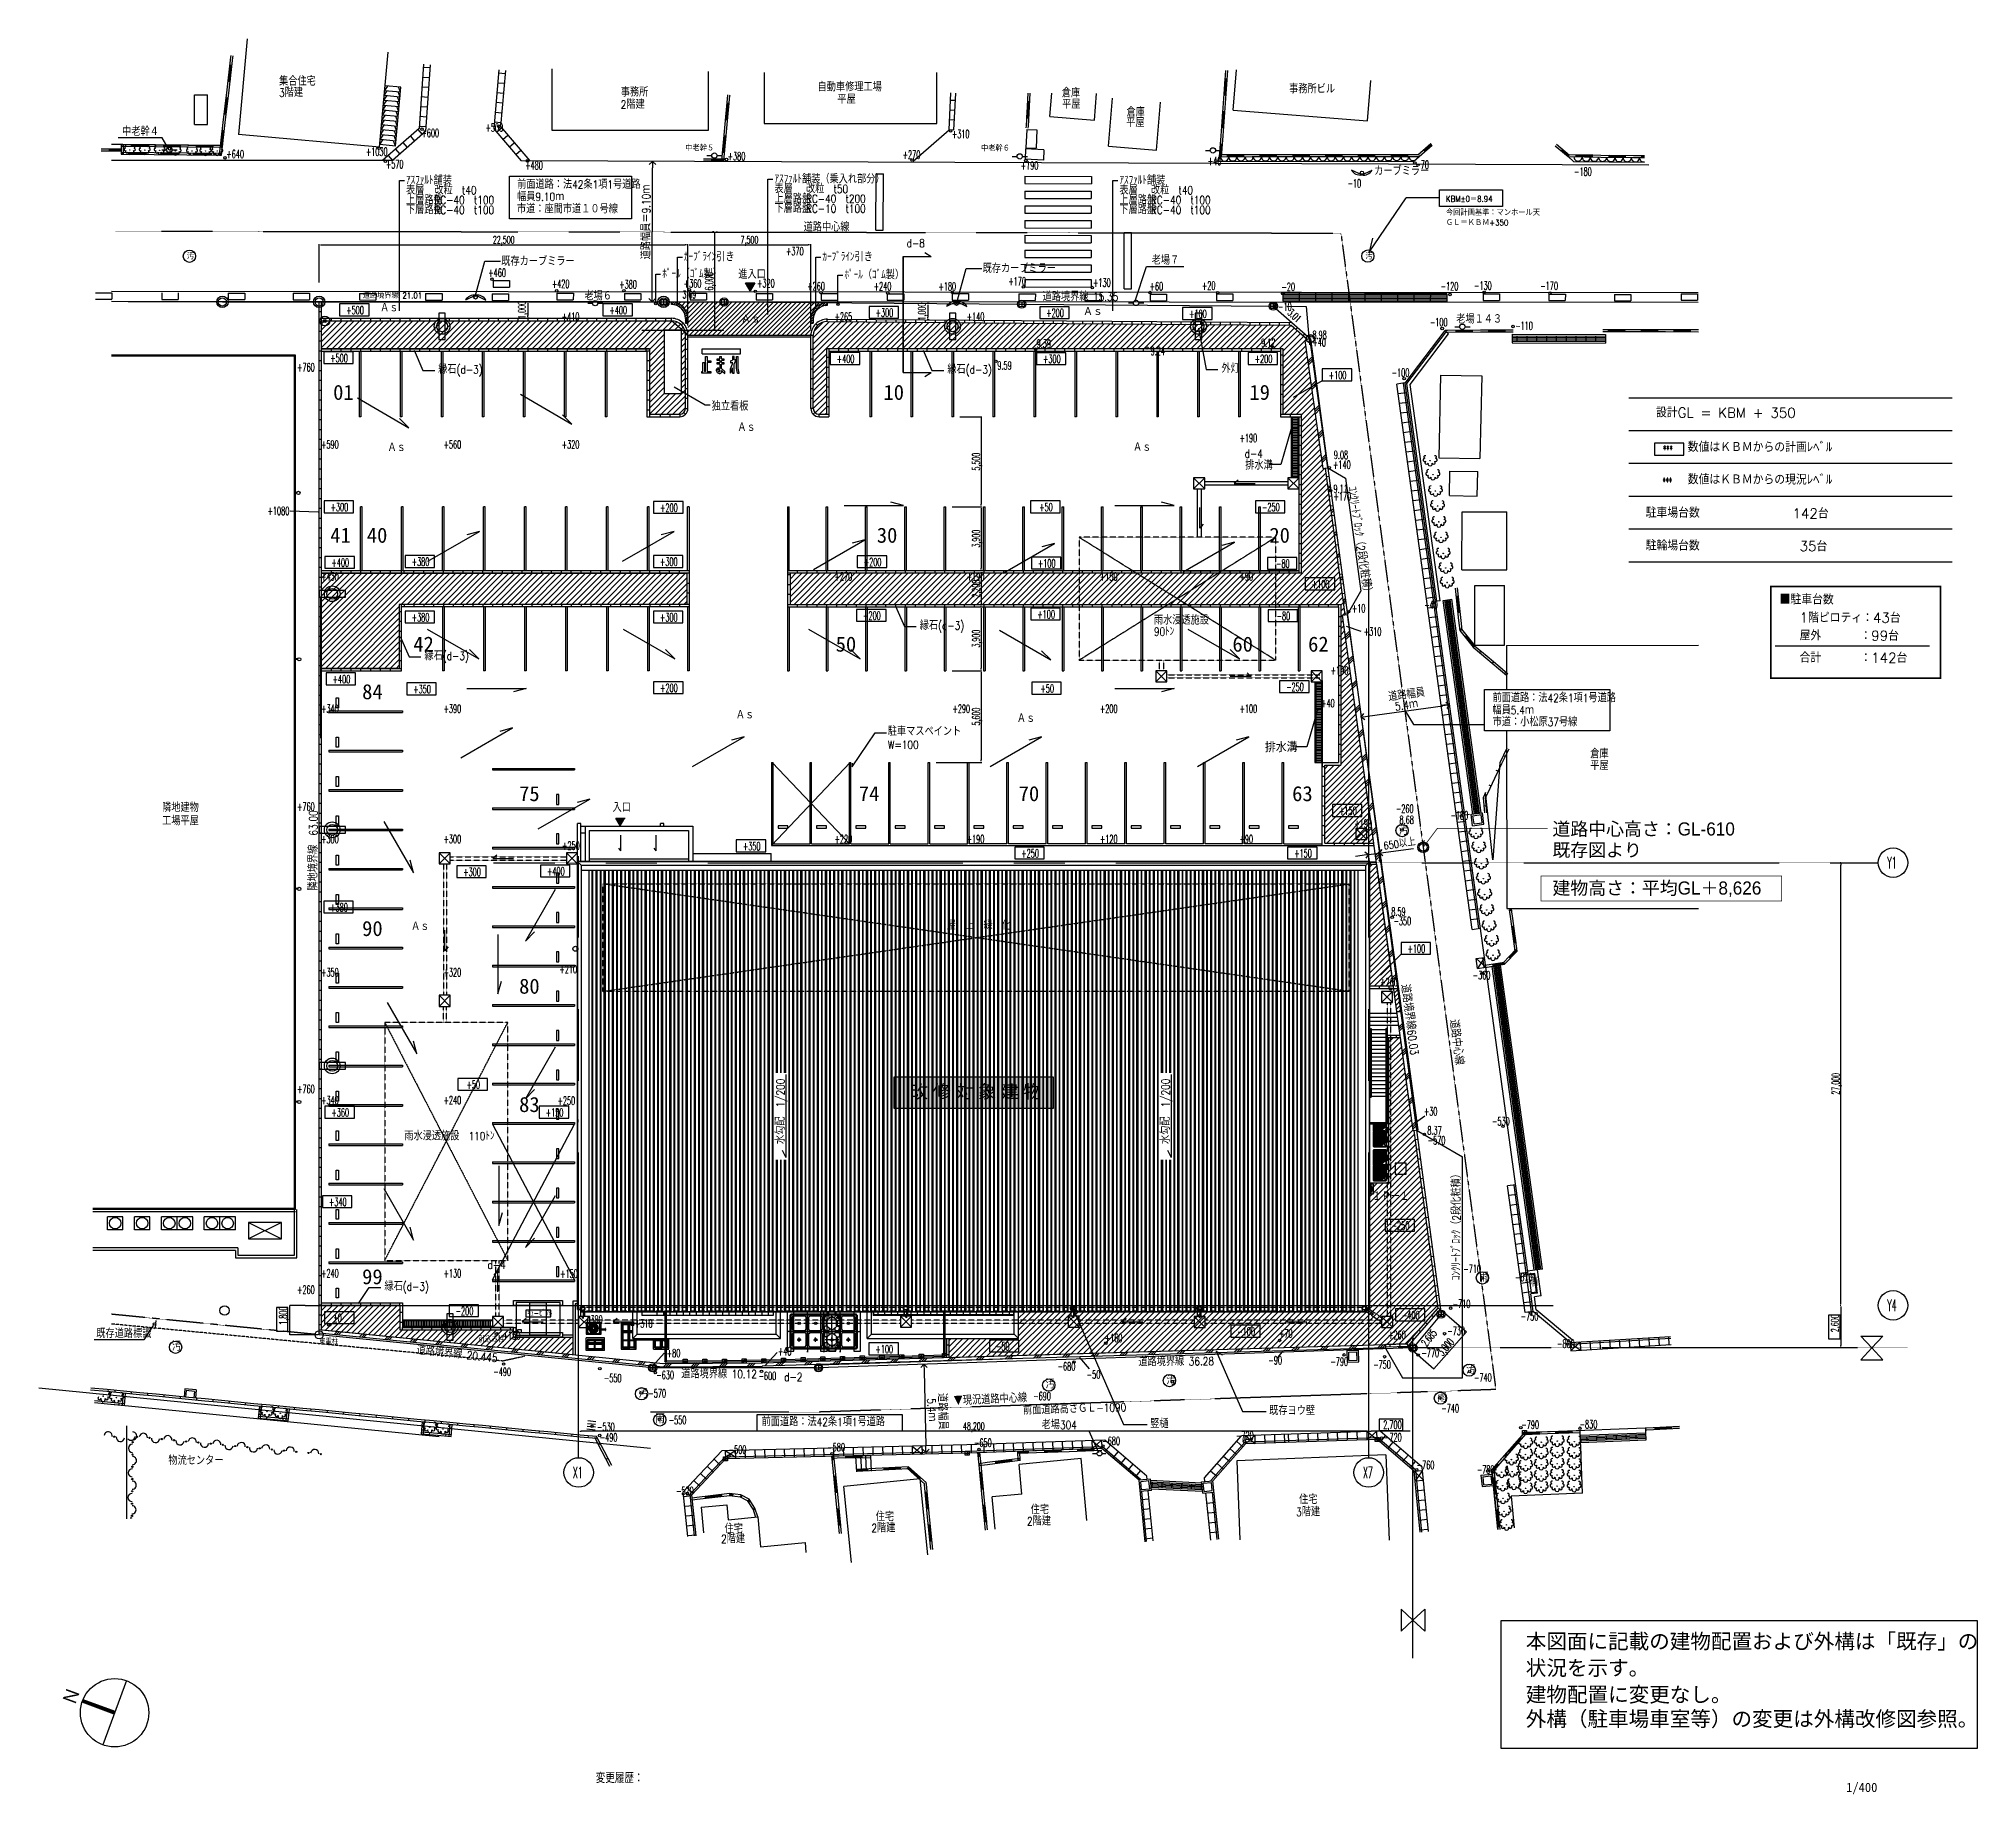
# Model space of a CAD drawing. Header units: millimetres. Extents: x 5204 to 163252, y 3613 to 115772.
# Drawn here: x 5204 to 123470, y 5336 to 112410 of the extents above; entities that cross this region are included whole.
import ezdxf
from ezdxf.enums import TextEntityAlignment as Align

# ---------------------------------------------------------------- set-up
doc = ezdxf.new("R2010")
doc.units = ezdxf.units.MM
doc.header["$LTSCALE"] = 0.2
doc.header["$PDMODE"] = 1
doc.linetypes.add('CENTER', pattern=[50.8, 31.75, -6.35, 6.35, -6.35])
doc.linetypes.add('HIDDEN', pattern=[0.375, 0.25, -0.125])
doc.layers.get('Defpoints').update_dxf_attribs({"color": 40})
for name, color, linetype in [('0-0', 7, 'Continuous'), ('0-1', 7, 'Continuous'), ('0-9', 7, 'Continuous'), ('1_文字', 3, 'Continuous'), ('92 設備記述', 3, 'Continuous'), ('A_緑地', 3, 'Continuous'), ('G0-MOJI', 7, 'Continuous'), ('枠内記述', 3, 'Continuous')]:
    doc.layers.add(name, color=color, linetype=linetype)
doc.layers.add('A_通芯', color=8, linetype='Continuous', plot=False)
doc.styles.add('KANSIM', font='SIMPLEX.shx', dxfattribs={"width": 0.7, "bigfont": 'extfont2.shx'})
doc.styles.get("Standard").update_dxf_attribs({"font": 'simplex.shx', "width": 0.8, "height": 700, "bigfont": 'extfont2.shx'})
doc.styles.add('Standard-A', font='romans.shx', dxfattribs={"bigfont": 'extfont2.shx'})
doc.styles.add('ゴシック', font='MS Gothic.ttf', dxfattribs={"height": 4})
doc.styles.add('丸ゴチック', font='HGRSMP.TTF')

msp = doc.modelspace()

# ---------------------------------------------------------------- texts
msp.add_text('Ｎ', height=960, rotation=69.83529).set_placement((7477, 10645))
at = {"layer": '0-1', "color": 7}
for s, height, rotation, width, p in [('+600', 500, 359.84, 0.5, (28552, 106413)), ('+500', 500, 359.84, 0.5, (32464, 106747)), ('+310', 500, 359.84, 0.5, (60912, 106351)), ('+640', 500, 359.84, 0.5, (16647, 105128)), ('+1030', 500, 359.84, 0.5, (25159, 105272)), ('+380', 500, 359.84, 0.5, (47234, 104997)), ('+270', 500, 359.84, 0.5, (57910, 105091)), ('+570', 500, 359.84, 0.5, (26380, 104507)), ('+480', 500, 359.84, 0.5, (34884, 104443)), ('+190', 500, 359.84, 0.5, (65115, 104434)), ('+40', 500, 359.84, 0.5, (76529, 104710)), ('-70', 500, 359.84, 0.5, (89192, 104479)), ('-180', 500, 359.84, 0.5, (98875, 104059)), ('-10', 500, 359.84, 0.5, (85059, 103340)), ('+370', 500, 359.84, 0.5, (50792, 99205)), ('+460', 500, 359.84, 0.5, (32631, 97892)), ('+420', 500, 359.84, 0.5, (36508, 97210)), ('+380', 500, 359.84, 0.5, (40618, 97178)), ('+360', 500, 359.84, 0.5, (44556, 97237)), ('6,000', 500, 89.8919, 0.5, (46353, 97052)), ('+320', 500, 359.84, 0.5, (49025, 97249)), ('+260', 500, 359.84, 0.5, (52090, 97067)), ('+240', 500, 359.84, 0.5, (56143, 97065)), ('+180', 500, 359.84, 0.5, (60097, 97055)), ('+170', 500, 359.84, 0.5, (64359, 97372)), ('+130', 500, 359.84, 0.5, (69528, 97290)), ('+60', 500, 359.84, 0.5, (72978, 97065)), ('+20', 500, 359.84, 0.5, (76170, 97102)), ('-20', 500, 359.84, 0.5, (81023, 97034)), ('-120', 500, 359.84, 0.5, (90739, 97068)), ('-130', 500, 359.84, 0.5, (92774, 97107)), ('-170', 500, 359.84, 0.5, (96814, 97094)), ('+500', 500, 359.84, 0.5, (23964, 95607)), ('1,000', 460, 90, 0.5, (34903, 95327)), ('+400', 500, 359.84, 0.5, (40019, 95607)), ('+300', 500, 359.84, 0.5, (56261, 95458)), ('1,000', 460, 90, 0.5, (59307, 95228)), ('+200', 500, 359.84, 0.5, (66671, 95440)), ('+100', 500, 359.84, 0.5, (75386, 95388)), ('-10', 500, 359.84, 0.5, (80816, 95820)), ('3.01', 460, 318.2435, 0.5, (81353, 95629)), ('+410', 500, 359.84, 0.5, (37111, 95210)), ('+265', 500, 359.84, 0.5, (53756, 95210)), ('+140', 500, 359.84, 0.5, (61819, 95210)), ('-100', 500, 359.84, 0.5, (90080, 94874)), ('-110', 500, 359.84, 0.5, (95281, 94656)), ('9.39', 500, 359.84, 0.5, (66087, 93559)), ('9.24', 500, 359.84, 0.5, (73041, 93117)), ('9.12', 500, 359.84, 0.5, (79776, 93612)), ('8.98', 500, 359.84, 0.5, (82909, 94095)), ('+40', 500, 359.84, 0.5, (82909, 93652)), ('+760', 500, 359.84, 0.5, (20965, 92125)), ('+500', 500, 359.84, 0.5, (22987, 92687)), ('+400', 500, 359.84, 0.5, (53893, 92636)), ('9.59', 500, 359.84, 0.5, (63687, 92235)), ('+300', 500, 359.84, 0.5, (66472, 92634)), ('+200', 500, 359.84, 0.5, (79389, 92639)), ('-100', 500, 359.84, 0.5, (87747, 91799)), ('+100', 500, 359.84, 0.5, (83908, 91641)), ('+590', 500, 359.84, 0.5, (22427, 87416)), ('+560', 500, 359.84, 0.5, (29902, 87416)), ('+320', 500, 359.84, 0.5, (37111, 87416)), ('+190', 500, 359.84, 0.5, (78463, 87812)), ('***', 500, 359.84, 0.5, (104300, 87112)), ('5,500', 460, 90, 0.5, (62620, 86075)), ('+140', 500, 359.84, 0.5, (84165, 86181)), ('9.08', 500, 359.84, 0.5, (84210, 86779)), ('9.11', 500, 359.84, 0.5, (84195, 84712)), ('***', 500, 359.84, 0.5, (104263, 85141)), ('+300', 500, 359.84, 0.5, (23010, 83595)), ('+200', 500, 359.84, 0.5, (43110, 83557)), ('+50', 500, 359.84, 0.5, (66241, 83595)), ('-250', 500, 359.84, 0.5, (79833, 83595)), ('+170', 500, 359.84, 0.5, (84195, 84250)), ('+1080', 500, 359.84, 0.5, (19163, 83364)), ('3,900', 460, 90, 0.5, (62620, 81375)), ('+400', 500, 359.84, 0.5, (23060, 80210)), ('+200', 500, 359.84, 0.5, (55541, 80241)), ('+100', 500, 359.84, 0.5, (66162, 80162)), ('-80', 500, 359.84, 0.5, (80692, 80151)), ('+430', 500, 359.84, 0.5, (22427, 79365)), ('+270', 500, 359.84, 0.5, (53756, 79365)), ('+190', 500, 359.84, 0.5, (61819, 79365)), ('+150', 500, 359.84, 0.5, (69946, 79365)), ('+90', 500, 359.84, 0.5, (78463, 79365)), ('+100', 500, 359.84, 0.5, (82874, 78898)), ('2,200', 460, 90, 0.5, (62620, 78325)), ('-40', 500, 359.84, 0.5, (89733, 77632)), ('+200', 500, 359.84, 0.5, (55499, 76975)), ('+100', 500, 359.84, 0.5, (66126, 77057)), ('-80', 500, 359.84, 0.5, (80729, 76958)), ('+10', 500, 359.84, 0.5, (85318, 77420)), ('3,900', 460, 90, 0.5, (62620, 75275)), ('+310', 500, 359.84, 0.5, (86045, 76004)), ('+400', 500, 359.84, 0.5, (23134, 73098)), ('+190', 500, 359.84, 0.5, (84023, 73634)), ('+350', 500, 359.84, 0.5, (28054, 72491)), ('+200', 500, 359.84, 0.5, (43110, 72566)), ('+50', 500, 359.84, 0.5, (66316, 72529)), ('-250', 500, 359.84, 0.5, (81309, 72620)), ('+340', 500, 359.84, 0.5, (22427, 71296)), ('+390', 500, 359.84, 0.5, (29902, 71296)), ('+290', 500, 359.84, 0.5, (60950, 71296)), ('5,600', 460, 90, 0.5, (62620, 70525)), ('+200', 500, 359.84, 0.5, (69946, 71296)), ('+100', 500, 359.84, 0.5, (78463, 71296)), ('+40', 500, 359.84, 0.5, (83438, 71638)), ('+760', 500, 359.84, 0.5, (20965, 65325)), ('+150', 500, 359.84, 0.5, (84532, 65069)), ('-260', 500, 359.84, 0.5, (88005, 65197)), ('-180', 500, 359.84, 0.5, (91340, 64790)), ('+190', 500, 359.84, 0.5, (85468, 64286)), ('8.68', 500, 359.84, 0.5, (88222, 64523)), ('+300', 500, 359.84, 0.5, (22427, 63347)), ('+300', 500, 359.84, 0.5, (29902, 63347)), ('+250', 500, 359.84, 0.5, (37133, 62947)), ('+350', 500, 359.84, 0.5, (48162, 62911)), ('+220', 500, 359.84, 0.5, (53756, 63347)), ('+190', 500, 359.84, 0.5, (61819, 63347)), ('+250', 500, 359.84, 0.5, (65149, 62478)), ('+120', 500, 359.84, 0.5, (69946, 63347)), ('+90', 500, 359.84, 0.5, (78463, 63347)), ('+150', 500, 359.84, 0.5, (81799, 62481)), ('650以上', 460, 7.6343, 0.8, (87278, 62950)), ('+300', 500, 359.84, 0.5, (31103, 61338)), ('+400', 500, 359.84, 0.5, (36212, 61378)), ('+380', 500, 359.84, 0.5, (22987, 59182)), ('8.59', 500, 359.84, 0.5, (87721, 58918)), ('-350', 500, 359.84, 0.5, (87859, 58348)), ('+100', 500, 359.84, 0.5, (88716, 56658)), ('+350', 500, 359.84, 0.5, (22427, 55219)), ('+320', 500, 359.84, 0.5, (29902, 55219)), ('+210', 500, 359.84, 0.5, (36973, 55409)), ('+260', 500, 359.84, 0.5, (87046, 54616)), ('-360', 500, 359.84, 0.5, (92693, 55042)), ('+760', 500, 359.84, 0.5, (20965, 48102)), ('+50', 500, 359.84, 0.5, (31303, 48363)), ('27,000', 460, 90, 0.5, (115067, 48006)), ('+340', 500, 359.84, 0.5, (22427, 47421)), ('+240', 500, 359.84, 0.5, (29902, 47421)), ('+250', 500, 359.84, 0.5, (36854, 47389)), ('+360', 500, 359.84, 0.5, (23060, 46672)), ('+150', 500, 359.84, 0.5, (36138, 46667)), ('+30', 500, 359.84, 0.5, (89709, 46736)), ('-530', 500, 359.84, 0.5, (93873, 46125)), ('8.37', 500, 359.84, 0.5, (89922, 45575)), ('-570', 500, 359.84, 0.5, (89949, 44970)), ('+340', 500, 359.84, 0.5, (22910, 41214)), ('-250', 500, 359.84, 0.5, (87746, 39763)), ('+240', 500, 359.84, 0.5, (22427, 36861)), ('+130', 500, 359.84, 0.5, (29902, 36861)), ('+150', 500, 359.84, 0.5, (37014, 36841)), ('-710', 500, 359.84, 0.5, (92123, 37134)), ('-670', 500, 359.84, 0.5, (95266, 36623)), ('+260', 500, 359.84, 0.5, (20965, 35860)), ('-710', 500, 359.84, 0.5, (91472, 35003)), ('1,800', 500, 90, 0.5, (20368, 33961)), ('±0', 500, 359.84, 0.5, (23166, 34131)), ('-200', 500, 359.84, 0.5, (30639, 34561)), ('+380', 500, 359.84, 0.5, (38530, 34033)), ('+310', 500, 359.84, 0.5, (41574, 33801)), ('-400', 500, 359.84, 0.5, (88373, 34304)), ('-750', 500, 359.84, 0.5, (95616, 34237)), ('+150', 500, 359.84, 0.5, (33507, 33067)), ('+160', 500, 359.84, 0.5, (70243, 32915)), ('-100', 500, 359.84, 0.5, (78328, 33314)), ('+70', 500, 359.84, 0.5, (80874, 33192)), ('+260', 500, 359.84, 0.5, (87526, 33103)), ('2.685', 460, 50.3847, 0.5, (89857, 32606)), ('-730', 500, 359.84, 0.5, (91145, 33345)), ('+80', 500, 359.84, 0.5, (43521, 31993)), ('+40', 500, 359.84, 0.5, (50304, 32105)), ('+100', 500, 359.84, 0.5, (56249, 32232)), ('-50', 500, 359.84, 0.5, (63606, 32408)), ('-90', 500, 359.84, 0.5, (80227, 31555)), ('-790', 500, 359.84, 0.5, (84012, 31471)), ('-770', 500, 359.84, 0.5, (89564, 32003)), ('3,000', 500, 48.7735, 0.5, (90858, 32030)), ('-800', 500, 359.84, 0.5, (97837, 32568)), ('-490', 500, 359.84, 0.5, (32942, 30856)), ('-550', 500, 359.84, 0.5, (39687, 30469)), ('-630', 500, 359.84, 0.5, (42884, 30657)), ('-600', 500, 359.84, 0.5, (49123, 30605)), ('-680', 500, 359.84, 0.5, (67368, 31182)), ('-50', 500, 359.84, 0.5, (69144, 30686)), ('-750', 500, 359.84, 0.5, (86618, 31297)), ('-740', 500, 359.84, 0.5, (92773, 30507)), ('-570', 500, 359.84, 0.5, (42400, 29537)), ('-690', 500, 359.84, 0.5, (65878, 29371)), ('-550', 500, 359.84, 0.5, (43644, 27910)), ('-740', 500, 359.84, 0.5, (90783, 28621)), ('-530', 500, 359.84, 0.5, (39270, 27497)), ('-490', 500, 359.84, 0.5, (39435, 26851)), ('-720', 500, 359.84, 0.5, (78247, 26964)), ('2,700', 500, 359.84, 0.5, (87227, 27624)), ('-720', 500, 359.84, 0.5, (87286, 26854)), ('-790', 500, 359.84, 0.5, (95660, 27625)), ('-830', 500, 359.84, 0.5, (99214, 27654)), ('-500', 500, 359.84, 0.5, (47303, 26107)), ('-580', 500, 359.84, 0.5, (53314, 26259)), ('-650', 500, 359.84, 0.5, (62264, 26526)), ('-680', 500, 359.84, 0.5, (70095, 26639)), ('-760', 500, 359.84, 0.5, (89279, 25168)), ('-780', 500, 359.84, 0.5, (92941, 24893)), ('-520', 500, 359.84, 0.5, (44091, 23595))]:
    msp.add_text(s, height=height, rotation=rotation, dxfattribs=dict(at, width=width)).set_placement(p)
at = {"layer": '0-1', "color": 7, "width": 0.5}
for s, height, p in [('22,500', 460, (32908, 99918)), ('7,500', 460, (48023, 99918)), ('3.69', 460, (44476, 96577)), ('+380', 500, (27959, 80261)), ('+300', 500, (43105, 80261)), ('+380', 500, (27959, 76872)), ('+300', 500, (43105, 76872)), ('Y1', 700, (117983, 61805)), ('Y4', 700, (117983, 34805)), ('48,200', 460, (61592, 27555)), ('X1', 700, (37792, 24612)), ('X7', 700, (85992, 24612))]:
    msp.add_text(s, height=height, dxfattribs=at).set_placement(p)
at = {"layer": '0-1', "color": 7}
for p in [(68920, 95523), (48046, 95065)]:
    msp.add_text('Ａｓ', height=460, dxfattribs=at).set_placement(p)
for s, rotation, p in [('設計GL = KBM + 350', 359.84, (103874, 89315)), ('数値はＫＢＭからの計画ﾚﾍﾞﾙ', 359.84, (105807, 87215)), ('数値はＫＢＭからの現況ﾚﾍﾞﾙ', 359.84, (105807, 85237)), ('駐車場台数', 359.84, (103243, 83205)), ('142台', 359.84, (112201, 83161)), ('駐輪場台数', 359.84, (103243, 81205)), ('35台', 359.84, (112631, 81161)), ('排水溝', 0.16, (80017, 68895))]:
    msp.add_text(s, height=600, rotation=rotation, dxfattribs=at).set_placement(p)
at = {"layer": '0-1', "color": 6, "width": 0.5}
msp.add_text('2,600', height=460, rotation=90, dxfattribs=at).set_placement((115010, 33519))
at = {"layer": '1_文字', "style": 'ゴシック'}
for s, p in [('本図面に記載の建物配置および外構は「既存」の', (95928, 14206)), ('状況を示す。', (95928, 12584)), ('建物配置に変更なし。', (95928, 10959)), ('外構（駐車場車室等）の変更は外構改修図参照。', (95928, 9475))]:
    msp.add_text(s, height=920, dxfattribs=at).set_placement(p)
at = {"layer": '92 設備記述', "style": 'Standard-A'}
for s, height, width, p in [('集合住宅', 500, 0.8, (19866, 109558)), ('3階建', 500, 0.8, (19866, 108873)), ('事務所', 500, 0.8, (40711, 108894)), ('自動車修理工場', 500, 0.8, (52721, 109211)), ('平屋', 500, 0.8, (53925, 108457)), ('倉庫', 500, 0.8, (67620, 108842)), ('事務所ビル', 500, 0.8, (81491, 109088)), ('2階建', 500, 0.8, (40711, 108149)), ('平屋', 500, 0.8, (67639, 108157)), ('倉庫', 500, 0.8, (71567, 107668)), ('中老幹４', 500, 0.8, (10292, 106490)), ('平屋', 500, 0.8, (71550, 107030)), ('中老幹５', 350, 0.9, (44647, 105566)), ('中老幹６', 350, 0.9, (62693, 105553)), ('ｱｽﾌｧﾙﾄ舗装（乗入れ部分）', 500, 0.8, (50089, 103594)), ('カーブミラー', 500, 0.8, (86676, 104082)), ('表層', 500, 0.8, (27610, 102921)), ('ｱｽﾌｧﾙﾄ舗装', 500, 0.8, (27610, 103515)), ('改粒\u3000t40', 500, 0.8, (29340, 102921)), ('前面道路：法42条1項1号道路', 500, 0.8, (34388, 103268)), ('幅員9.10ｍ', 500, 0.8, (34388, 102522)), ('表層', 500, 0.8, (50089, 103001)), ('上層路盤', 500, 0.8, (50089, 102401)), ('改粒\u3000t50', 500, 0.8, (52013, 103001)), ('RC-40\u3000t200', 500, 0.8, (52013, 102401)), ('表層', 500, 0.8, (71133, 102921)), ('ｱｽﾌｧﾙﾄ舗装', 500, 0.8, (71133, 103515)), ('改粒\u3000t40', 500, 0.8, (73057, 102921)), ('上層路盤', 500, 0.8, (27610, 102321)), ('下層路盤', 500, 0.8, (27610, 101721)), ('RC-40\u3000t100', 500, 0.8, (29340, 102321)), ('RC-40\u3000t100', 500, 0.8, (29340, 101721)), ('市道：座間市道１０号線', 500, 0.8, (34379, 101772)), ('下層路盤', 500, 0.8, (50089, 101801)), ('RC-10\u3000t100', 500, 0.8, (52013, 101801)), ('上層路盤', 500, 0.8, (71133, 102321)), ('下層路盤', 500, 0.8, (71133, 101721)), ('RC-40\u3000t100', 500, 0.8, (73057, 102321)), ('RC-40\u3000t100', 500, 0.8, (73057, 101721)), ('今回計画基準：マンホール天', 350, 0.9, (91059, 101630)), ('KBM±0＝8.94', 350, 0.9, (91059, 102471)), ('道路中心線', 500, 0.8, (51867, 100663)), ('ＧＬ＝ＫＢＭ+350', 350, 0.9, (91059, 101019)), ('汚', 350, 0.9, (14242, 98964)), ('ｶｰﾌﾞﾗｲﾝ引き', 500, 0.8, (44572, 98842)), ('ｶｰﾌﾞﾗｲﾝ引き', 500, 0.8, (53016, 98842)), ('d-8', 500, 0.8, (58148, 99695)), ('汚', 350, 0.9, (86138, 98960)), ('既存カーブミラー', 500, 0.8, (33422, 98574)), ('ﾎﾟｰﾙ（ｺﾞﾑ製）', 500, 0.8, (43244, 97805)), ('進入口', 500, 0.8, (47881, 97779)), ('ﾎﾟｰﾙ（ｺﾞﾑ製）', 500, 0.8, (54361, 97750)), ('既存カーブミラー', 500, 0.8, (62790, 98137)), ('老場７', 500, 0.8, (73104, 98641)), ('老場６', 500, 0.8, (38496, 96462)), ('道路境界線 15.35', 500, 0.8, (66448, 96425)), ('道路境界線 21.01', 350, 0.9, (24966, 96577)), ('Ａｓ', 500, 0.8, (26027, 95740)), ('老場１４３', 500, 0.8, (91683, 95047)), ('縁石(d-3)', 500, 0.8, (29575, 91985)), ('縁石(d-3)', 500, 0.8, (60636, 91984)), ('外灯', 500, 0.8, (77358, 92039)), ('独立看板', 500, 0.8, (46262, 89735)), ('Ａｓ', 500, 0.8, (47824, 88446)), ('Ａｓ', 500, 0.8, (26478, 87219)), ('Ａｓ', 500, 0.8, (71963, 87231)), ('排水溝', 500, 0.8, (78806, 86136)), ('d-4', 500, 0.8, (78772, 86852)), ('縁石(d-3)', 500, 0.8, (58953, 76365)), ('雨水浸透施設', 500, 0.8, (73238, 76688)), ('90ﾄﾝ', 500, 0.8, (73238, 75996)), ('縁石(d-3)', 500, 0.8, (28733, 74515)), ('前面道路：法42条1項1号道路', 500, 0.8, (93895, 71951)), ('Ａｓ', 500, 0.8, (47731, 70912)), ('Ａｓ', 500, 0.8, (64876, 70697)), ('幅員5.4ｍ', 500, 0.8, (93895, 71204)), ('市道：小松原37号線', 500, 0.8, (93905, 70481)), ('駐車マスペイント', 500, 0.8, (57003, 69904)), ('W=100', 500, 0.8, (57003, 69096)), ('倉庫', 500, 0.8, (99858, 68526)), ('平屋', 500, 0.8, (99860, 67817)), ('隣地建物', 500, 0.8, (12730, 65254)), ('入口', 500, 0.8, (40214, 65257)), ('工場平屋', 500, 0.8, (12730, 64445)), ('汚', 500, 0.8, (88181, 63858)), ('Ａｓ', 500, 0.8, (27916, 58005)), ('屋\u3000上\u3000緑\u3000化', 500, 0.8, (60602, 58077)), ('雨水浸透施設\u3000110ﾄﾝ', 500, 0.8, (27508, 45227)), ('１Ｐー１', 500, 0.8, (86573, 41538)), ('d-4', 500, 0.8, (32583, 37380)), ('雨', 500, 0.8, (93083, 36608)), ('消', 500, 0.8, (96126, 36303)), ('縁石(d-3)', 500, 0.8, (26294, 36050)), ('ｷｭ-ﾋﾞｸﾙ', 350, 0.8, (35012, 34500)), ('既存道路標識', 500, 0.8, (8715, 33175)), ('東電柱', 350, 0.8, (22300, 32764)), ('引込み柱', 350, 0.8, (32029, 32899)), ('汚', 500, 0.8, (13330, 32395)), ('道路境界線 10.12', 500, 0.8, (44401, 30712)), ('d-2', 500, 0.8, (50681, 30534)), ('汚', 500, 0.8, (73999, 30320)), ('汚', 500, 0.8, (92289, 30970)), ('汚', 500, 0.8, (41806, 29522)), ('汚', 500, 0.8, (66629, 30094)), ('雨', 500, 0.8, (90531, 29267)), ('雨', 500, 0.8, (42834, 27967)), ('既存ヨウ壁', 500, 0.8, (80269, 28466)), ('前面道路：法42条1項1号道路', 500, 0.8, (49304, 27793)), ('老場304', 500, 0.8, (66387, 27608)), ('竪樋', 500, 0.8, (73008, 27680)), ('物流センター', 500, 0.8, (13112, 25428)), ('住宅', 500, 0.8, (56266, 22002)), ('住宅', 500, 0.8, (65718, 22431)), ('3階建', 500, 0.8, (81918, 22301)), ('住宅', 500, 0.8, (82096, 23048)), ('住宅', 500, 0.8, (47045, 21270)), ('2階建', 500, 0.8, (56006, 21321)), ('2階建', 500, 0.8, (65497, 21733)), ('2階建', 500, 0.8, (46835, 20656))]:
    msp.add_text(s, height=height, dxfattribs=dict(at, width=width)).set_placement(p)
at = {"layer": '92 設備記述', "style": 'Standard-A', "width": 0.8}
for s, rotation, p in [('道路幅員＝9.10ｍ', 90, (42517, 98956)), ('ｺﾝｸﾘｰﾄﾌﾞﾛｯｸ（2段化粧積）', 278.39713, (85052, 85068)), ('道路幅員', 7.70798, (87580, 72003)), ('5.4ｍ', 7.70798, (87982, 71426)), ('隣地境界線\u300063.00', 90, (22205, 60450)), ('道路境界線60.03', 277.89189, (88304, 54707)), ('道路中心線', 277.08975, (91280, 52559)), ('水勾配\u30001/200', 90, (50708, 44995)), ('水勾配\u30001/200', 90, (74202, 44995)), ('ｺﾝｸﾘｰﾄﾌﾞﾛｯｸ（2段化粧積）', 90, (91953, 36686)), ('道路境界線 20.445', 354.26364, (28230, 32182)), ('道路境界線 36.28', 0.82284, (72291, 31440)), ('道路幅員', 271.39837, (60059, 29802)), ('▼現況道路中心線', 2.62853, (61037, 29056)), ('5.4ｍ', 272.56585, (59408, 29476)), ('前面道路高さＧＬ-1090', 1.79275, (65262, 28496))]:
    msp.add_text(s, height=500, rotation=rotation, dxfattribs=at).set_placement(p)
at = {"layer": 'Defpoints', "style": 'ゴシック'}
for s, p in [('01', (23166, 90385)), ('10', (56741, 90385)), ('19', (79066, 90385)), ('41', (22989, 81669)), ('40', (25221, 81669)), ('30', (56334, 81669)), ('20', (80285, 81669)), ('42', (28055, 75027)), ('50', (53823, 75027)), ('60', (78030, 75027)), ('62', (82647, 75027)), ('84', (24934, 72126)), ('75', (34510, 65908)), ('74', (55235, 65908)), ('70', (64990, 65908)), ('63', (81673, 65908)), ('90', (24934, 57682)), ('80', (34510, 54163)), ('83', (34510, 46947)), ('99', (24934, 36442))]:
    msp.add_text(s, height=920, dxfattribs=at).set_placement(p)
at = {"layer": 'Defpoints'}
for s, p in [('■駐車台数', (111415, 77913)), ('1階ピロティ：43台', (112631, 76806)), ('屋外\u3000\u3000\u3000 ：99台', (112631, 75712)), ('合計\u3000\u3000\u3000 ：142台', (112631, 74365))]:
    msp.add_text(s, height=600, rotation=359.84, dxfattribs=at).set_placement(p)
at = {"layer": 'Defpoints', "style": 'KANSIM', "width": 0.7}
msp.add_text('変更履歴：', height=640, dxfattribs=at).set_placement((39187, 6334), align=Align.MIDDLE_LEFT)
at = {"layer": 'G0-MOJI', "color": 3, "style": '丸ゴチック'}
for s, p in [('道路中心高さ：GL-610', (97554, 64213)), ('既存図より', (97554, 62926)), ('建物高さ：平均GL＋8,626', (97554, 60610)), ('改 修 対 象 建 物', (58365, 48197))]:
    msp.add_text(s, height=800, dxfattribs=at).set_placement(p, align=Align.MIDDLE_LEFT)
at = {"layer": '枠内記述', "linetype": 'ByBlock', "lineweight": -2, "style": 'ゴシック'}
msp.add_text('1/400', height=560, dxfattribs=at).set_placement((115472, 5472))

# ---------------------------------------------------------------- hatches: boundary and pattern name
at = {"layer": '1_文字'}
h = msp.add_hatch(color=256, dxfattribs=at)
h.dxf.hatch_style = 1
h.paths.add_polyline_path([(48894, 97533), (48317, 97533), (48606, 97034)])
h = msp.add_hatch(color=256, dxfattribs=at)
h.dxf.hatch_style = 1
h.paths.add_polyline_path([(40990, 64874), (40413, 64874), (40702, 64375)])
at = {"layer": '1_文字', "true_color": 0xffffff}
h = msp.add_hatch(color=7, dxfattribs=at)
h.dxf.hatch_style = 1
h.paths.add_polyline_path([(67101, 49083), (57382, 49083), (57382, 47167), (67101, 47167)])
at = {"layer": 'A_緑地', "lineweight": 5, "true_color": 0x00ff00}
h = msp.add_hatch(dxfattribs=at)
h.set_pattern_fill('ANSI31', color=3, scale=80)
h.paths.add_polyline_path([(22458, 95206), (22458, 93506), (42458, 93506), (42458, 89506), (44308, 89506, 0.4142161), (44658, 89856), (44658, 94356, 0.4142129), (43808, 95206)])
h.paths.add_polyline_path([(43366, 90771), (44416, 90771), (44416, 94631), (43366, 94631)], flags=16)
h = msp.add_hatch(dxfattribs=at)
h.set_pattern_fill('ANSI31', color=3, scale=80)
h.set_pattern_definition([(45, (-126791.6, -8215.9), (-179.60512, 179.60512), [])])
h.paths.add_polyline_path([(84642, 77909), (84642, 68109), (83658, 68109), (83658, 63355), (86654, 63355), (84744, 77260), (84890, 77280), (83692, 86217), (83561, 86199), (82469, 94009), (82599, 94079), (81614, 94946), (65164, 95070), (53314, 95159, 0.4163042), (52458, 94309), (52458, 89859, 0.414211), (52808, 89509), (53258, 89509), (53258, 93509), (81108, 93509), (81108, 89509), (82242, 89509), (82242, 79809), (51042, 79809), (51042, 77909)])
h = msp.add_hatch(dxfattribs=at)
h.set_pattern_fill('ANSI31', color=3, scale=80)
h.set_pattern_definition([(45, (46845.02, -984.78), (-179.6051, 179.6051), [])])
h.paths.add_polyline_path([(44742, 79809), (22458, 79809), (22458, 74009), (27192, 74009), (27192, 77909), (44742, 77909)])
h = msp.add_hatch(dxfattribs=at)
h.set_pattern_fill('ANSI31', color=3, scale=80)
h.set_pattern_definition([(45, (-16874.73, 6742.05), (-179.6051, 179.6051), [])])
h.paths.add_polyline_path([(86832, 62055), (86412, 62055), (86412, 54635), (87851, 54635)])
h = msp.add_hatch(dxfattribs=at)
h.set_pattern_fill('ANSI31', color=3, scale=80)
h.set_pattern_definition([(45, (-146691.18, 5533.57), (-179.60512, 179.60512), [])])
h.paths.add_polyline_path([(86412, 34895), (86222, 34895), (86222, 34745), (64985, 34745), (64985, 33132), (60742, 33132), (60742, 31977), (88668, 32805), (90561, 34966), (89106, 45826), (89061, 45821), (88283, 51492), (87561, 51492), (87561, 42602), (86412, 42602)])
h = msp.add_hatch(dxfattribs=at)
h.set_pattern_fill('ANSI31', color=3, scale=80)
h.set_pattern_definition([(45, (-3165.73, 43695.45), (-179.6051, 179.6051), [])])
h.paths.add_polyline_path([(22458, 35159), (22458, 33661), (37783, 32154), (37783, 33205), (34172, 33205), (34172, 33659), (27242, 33659), (27242, 35159)])

# ---------------------------------------------------------------- linework, layer by layer
for p, q in [((10552, 12262), (9115, 8348)), ((9805, 10227), (7849, 10945)), ((9808, 10235), (7852, 10953)), ((9811, 10243), (7854, 10961)), ((9814, 10251), (7857, 10969)), ((9817, 10258), (7860, 10977)), ((9819, 10266), (7862, 10985)), ((9822, 10274), (7865, 10993)), ((9825, 10282), (7868, 11000)), ((9828, 10290), (7871, 11008)), ((9830, 10298), (7873, 11016)), ((9833, 10305), (7876, 11024)), ((9836, 10313), (7879, 11032)), ((9839, 10321), (7882, 11039)), ((9842, 10329), (7885, 11047)), ((9845, 10336), (7888, 11055)), ((9848, 10344), (7891, 11063)), ((9850, 10352), (7894, 11070)), ((9853, 10360), (7897, 11078)), ((9856, 10368), (7900, 11086)), ((9859, 10375), (7903, 11093)), ((9862, 10383), (7906, 11101))]:
    msp.add_line(p, q)
msp.add_circle((9833, 10305), 2085)
at = {"layer": '0-0', "color": 7, "linetype": 'Continuous'}
for p, q in [((82643, 92768), (82909, 93034)), ((82660, 92644), (82926, 92910)), ((82678, 92520), (82943, 92785)), ((82851, 91279), (83117, 91545)), ((82868, 91155), (83134, 91421)), ((82886, 91031), (83151, 91297)), ((83059, 89790), (83325, 90056)), ((83077, 89666), (83342, 89932)), ((83094, 89542), (83360, 89808)), ((83267, 88301), (83533, 88567)), ((83285, 88177), (83550, 88443)), ((83302, 88053), (83568, 88319)), ((83475, 86812), (83741, 87078)), ((83493, 86688), (83759, 86954)), ((83510, 86564), (83776, 86830)), ((83859, 84970), (83992, 85104)), ((83876, 84846), (84009, 84979)), ((84043, 83598), (84176, 83732)), ((84059, 83474), (84193, 83607)), ((84227, 82227), (84360, 82360)), ((84243, 82102), (84377, 82235)), ((84410, 80855), (84544, 80988)), ((84427, 80730), (84561, 80864)), ((84594, 79483), (84728, 79617)), ((84611, 79358), (84744, 79492)), ((84778, 78111), (84912, 78245)), ((84795, 77987), (84928, 78120)), ((84915, 76016), (85181, 76283)), ((84932, 75892), (85198, 76158)), ((84949, 75768), (85215, 76034)), ((85120, 74524), (85386, 74790)), ((85137, 74400), (85403, 74666)), ((85154, 74276), (85420, 74542)), ((85325, 73032), (85591, 73298)), ((85342, 72908), (85608, 73174)), ((85359, 72783), (85625, 73050)), ((85530, 71540), (85796, 71806)), ((85547, 71416), (85813, 71682)), ((85564, 71291), (85830, 71557)), ((85735, 70048), (86001, 70314)), ((85752, 69923), (86018, 70190)), ((85769, 69799), (86035, 70065)), ((85940, 68556), (86206, 68822)), ((85957, 68431), (86223, 68698)), ((85974, 68307), (86240, 68573)), ((86144, 67063), (86411, 67330)), ((86162, 66939), (86428, 67205)), ((86179, 66815), (86445, 67081)), ((86349, 65571), (86616, 65838)), ((86366, 65447), (86633, 65713)), ((86384, 65323), (86650, 65589)), ((86554, 64079), (86821, 64345)), ((86571, 63955), (86838, 64221)), ((86588, 63830), (86855, 64097)), ((86759, 62587), (87025, 62853)), ((86776, 62463), (87043, 62729)), ((86793, 62338), (87060, 62605)), ((86964, 61095), (87230, 61361)), ((86981, 60970), (87247, 61237)), ((86998, 60846), (87264, 61112)), ((87169, 59603), (87435, 59869)), ((87186, 59478), (87452, 59745)), ((87203, 59354), (87469, 59620)), ((87374, 58110), (87640, 58377)), ((87391, 57986), (87657, 58252)), ((87408, 57862), (87674, 58128)), ((87579, 56618), (87845, 56885)), ((87596, 56494), (87862, 56760)), ((87613, 56370), (87879, 56636)), ((87784, 55126), (88050, 55392)), ((87801, 55002), (88067, 55268)), ((87818, 54877), (88084, 55144)), ((87874, 54468), (87892, 54485)), ((87908, 54219), (88175, 54485)), ((87942, 53970), (88209, 54237)), ((87977, 53722), (88243, 53988)), ((88011, 53473), (88277, 53739)), ((88045, 53224), (88311, 53490)), ((88189, 53085), (88345, 53242)), ((88193, 52142), (88460, 52408)), ((88211, 52018), (88477, 52284)), ((88228, 51893), (88494, 52159)), ((88398, 50650), (88665, 50916)), ((88415, 50525), (88682, 50792)), ((88432, 50401), (88699, 50667)), ((88603, 49158), (88870, 49424)), ((88620, 49033), (88887, 49299)), ((88637, 48909), (88904, 49175)), ((88808, 47665), (89074, 47932)), ((88825, 47541), (89091, 47807)), ((88842, 47417), (89109, 47683)), ((89013, 46173), (89279, 46439)), ((89030, 46049), (89296, 46315)), ((89047, 45925), (89313, 46191)), ((23232, 33384), (23415, 33567)), ((23361, 33372), (23544, 33555)), ((23490, 33359), (23673, 33542)), ((24777, 33232), (24960, 33415)), ((24906, 33220), (25089, 33403)), ((25035, 33207), (25218, 33390)), ((26323, 33080), (26505, 33263)), ((26451, 33068), (26634, 33251)), ((26580, 33055), (26763, 33238)), ((27868, 32928), (28051, 33111)), ((27996, 32916), (28179, 33098)), ((28125, 32903), (28308, 33086)), ((29413, 32776), (29596, 32959)), ((29541, 32764), (29724, 32946)), ((29670, 32751), (29853, 32934)), ((30958, 32624), (31141, 32807)), ((31086, 32611), (31269, 32794)), ((31215, 32599), (31398, 32782)), ((32503, 32472), (32686, 32655)), ((32631, 32459), (32814, 32642)), ((32760, 32447), (32943, 32630)), ((34048, 32320), (34231, 32503)), ((34176, 32307), (34359, 32490)), ((34305, 32295), (34488, 32478)), ((35593, 32168), (35776, 32351)), ((35721, 32155), (35904, 32338)), ((35850, 32143), (36033, 32326)), ((37138, 32016), (37321, 32199)), ((37267, 32003), (37449, 32186)), ((37395, 31991), (37578, 32174)), ((38683, 31864), (38866, 32047)), ((38812, 31851), (38995, 32034)), ((38940, 31839), (39123, 32022)), ((59052, 31727), (59258, 31933)), ((59197, 31731), (59403, 31937)), ((60655, 31774), (60861, 31980)), ((60800, 31779), (61007, 31985)), ((60946, 31783), (61152, 31989)), ((62404, 31826), (62610, 32032)), ((62549, 31830), (62756, 32037)), ((62695, 31835), (62901, 32041)), ((64153, 31878), (64359, 32084)), ((64298, 31882), (64505, 32088)), ((64444, 31887), (64650, 32093)), ((65901, 31930), (66108, 32136)), ((66047, 31934), (66253, 32140)), ((66193, 31938), (66399, 32145)), ((67650, 31982), (67857, 32188)), ((67796, 31986), (68002, 32192)), ((67942, 31990), (68148, 32197)), ((69399, 32034), (69606, 32240)), ((69545, 32038), (69751, 32244)), ((69691, 32042), (69897, 32248)), ((71148, 32085), (71354, 32292)), ((71294, 32090), (71500, 32296)), ((71440, 32094), (71646, 32300)), ((72897, 32137), (73103, 32343)), ((73043, 32142), (73249, 32348)), ((73189, 32146), (73395, 32352)), ((74646, 32189), (74852, 32395)), ((74792, 32193), (74998, 32400)), ((74938, 32198), (75144, 32404)), ((76395, 32241), (76601, 32447)), ((76541, 32245), (76747, 32452)), ((76687, 32250), (76893, 32456)), ((78144, 32293), (78350, 32499)), ((78290, 32297), (78496, 32503)), ((78435, 32302), (78642, 32508)), ((79893, 32345), (80099, 32551)), ((80039, 32349), (80245, 32555)), ((80184, 32353), (80391, 32560)), ((81642, 32397), (81848, 32603)), ((81788, 32401), (81994, 32607)), ((81933, 32405), (82139, 32611)), ((83391, 32448), (83597, 32655)), ((83536, 32453), (83743, 32659)), ((83682, 32457), (83888, 32663)), ((85140, 32500), (85346, 32707)), ((85285, 32505), (85492, 32711)), ((85431, 32509), (85637, 32715)), ((86889, 32552), (87095, 32758)), ((87034, 32557), (87241, 32763)), ((87180, 32561), (87386, 32767)), ((40228, 31712), (40411, 31895)), ((40357, 31699), (40540, 31882)), ((40485, 31687), (40668, 31870)), ((41773, 31560), (41956, 31743)), ((41902, 31547), (42085, 31730)), ((42030, 31535), (42213, 31718)), ((43322, 31413), (43523, 31613)), ((43464, 31413), (43665, 31614)), ((43607, 31414), (43807, 31615)), ((45027, 31420), (45228, 31621)), ((45169, 31421), (45370, 31622)), ((45311, 31421), (45512, 31622)), ((46732, 31427), (46932, 31628)), ((46874, 31428), (47074, 31629)), ((47016, 31429), (47216, 31630)), ((48436, 31435), (48637, 31636)), ((48578, 31436), (48779, 31636)), ((48720, 31436), (48921, 31637)), ((50161, 31463), (50367, 31669)), ((50307, 31467), (50513, 31674)), ((50453, 31472), (50659, 31678)), ((51910, 31515), (52116, 31721)), ((52056, 31519), (52262, 31725)), ((52202, 31524), (52408, 31730)), ((53659, 31567), (53865, 31773)), ((53805, 31571), (54011, 31777)), ((53951, 31575), (54157, 31782)), ((55408, 31619), (55614, 31825)), ((55554, 31623), (55760, 31829)), ((55699, 31627), (55906, 31833)), ((57157, 31670), (57363, 31877)), ((57303, 31675), (57509, 31881)), ((57448, 31679), (57655, 31885)), ((58906, 31722), (59112, 31929))]:
    msp.add_line(p, q, dxfattribs=at)
at = {"layer": '0-1', "color": 7, "linetype": 'Continuous'}
for p, q in [((17918, 112410), (17386, 106578)), ((16695, 109300), (16929, 111286)), ((16819, 109285), (17053, 111271)), ((16929, 111286), (16941, 111387)), ((16929, 111286), (16941, 111387)), ((17053, 111271), (17065, 111373)), ((17053, 111271), (17065, 111373)), ((25991, 105794), (26520, 111600)), ((16766, 109795), (16883, 110788)), ((16895, 110786), (16778, 109793)), ((16791, 109792), (16908, 110785)), ((16920, 110784), (16803, 109790)), ((16816, 109789), (16933, 110782)), ((16945, 110781), (16828, 109787)), ((16840, 109786), (16957, 110779)), ((16970, 110778), (16853, 109785)), ((16865, 109783), (16982, 110776)), ((16995, 110775), (16870, 110789)), ((28681, 110851), (28410, 106939)), ((28627, 110077), (29026, 110049)), ((28669, 110675), (29068, 110648)), ((29080, 110824), (28798, 106747)), ((33276, 110510), (32962, 106918)), ((33260, 110327), (33658, 110293)), ((33674, 110476), (33375, 107051)), ((36512, 110568), (36512, 106834)), ((46057, 106834), (46057, 110420)), ((49461, 110346), (49461, 107241)), ((60005, 107241), (60005, 110346)), ((77597, 110482), (77456, 108487)), ((77721, 110473), (77580, 108478)), ((78076, 108057), (78269, 110516)), ((14698, 107189), (14703, 108989)), ((14703, 108989), (15503, 108986)), ((15498, 107186), (15503, 108986)), ((16461, 107313), (16695, 109300)), ((16585, 107299), (16819, 109285)), ((16878, 109782), (16753, 109796)), ((26251, 108646), (26437, 108930)), ((26279, 108945), (26464, 109228)), ((27247, 108857), (26279, 108945)), ((26306, 109244), (26491, 109527)), ((27274, 109155), (26306, 109244)), ((27301, 109454), (26333, 109542)), ((26974, 105869), (27301, 109454)), ((27220, 108558), (27096, 108873)), ((27247, 108857), (27123, 109172)), ((27274, 109155), (27151, 109470)), ((28544, 108880), (28943, 108852)), ((28586, 109478), (28985, 109451)), ((33155, 109132), (33554, 109097)), ((33208, 109730), (33606, 109695)), ((47067, 106973), (47251, 108965)), ((47191, 106962), (47376, 108953)), ((47251, 108965), (47253, 108986)), ((47251, 108965), (47253, 108986)), ((47376, 108953), (47378, 108975)), ((47376, 108953), (47378, 108975)), ((60738, 106857), (60856, 109103)), ((61038, 106841), (61155, 109087)), ((65546, 109090), (65437, 107093)), ((65671, 109083), (65562, 107086)), ((66887, 107664), (67005, 109086)), ((69608, 107437), (69744, 109078)), ((77491, 108986), (77616, 108977)), ((77574, 109983), (77503, 108985)), ((77516, 108984), (77586, 109982)), ((77599, 109981), (77528, 108983)), ((77541, 108982), (77611, 109980)), ((77624, 109979), (77553, 108981)), ((77562, 109983), (77686, 109975)), ((77566, 108981), (77636, 109978)), ((77649, 109977), (77578, 108980)), ((77591, 108979), (77661, 109976)), ((77674, 109975), (77603, 108978)), ((86272, 107413), (86465, 109872)), ((16644, 107795), (16519, 107810)), ((16532, 107809), (16649, 108802)), ((16661, 108800), (16544, 107807)), ((16557, 107806), (16674, 108799)), ((16686, 108797), (16569, 107804)), ((16582, 107803), (16699, 108796)), ((16711, 108794), (16594, 107801)), ((16606, 107800), (16723, 108793)), ((16736, 108791), (16619, 107798)), ((16631, 107797), (16748, 108790)), ((16761, 108788), (16636, 108803)), ((26142, 107451), (26328, 107735)), ((26170, 107750), (26355, 108033)), ((27138, 107662), (26170, 107750)), ((26197, 108049), (26382, 108332)), ((27165, 107960), (26197, 108049)), ((26224, 108347), (26410, 108631)), ((27192, 108259), (26224, 108347)), ((27220, 108558), (26251, 108646)), ((27111, 107363), (26987, 107678)), ((27138, 107662), (27014, 107977)), ((27165, 107960), (27042, 108275)), ((27192, 108259), (27069, 108574)), ((28462, 107683), (28861, 107655)), ((28462, 107683), (28861, 107655)), ((28503, 108281), (28902, 108253)), ((33051, 107937), (33449, 107902)), ((33103, 108534), (33502, 108499)), ((47125, 107470), (47218, 108466)), ((47230, 108464), (47138, 107469)), ((47150, 107468), (47243, 108463)), ((47255, 108462), (47163, 107466)), ((47175, 107465), (47267, 108461)), ((47280, 108460), (47188, 107464)), ((47200, 107463), (47292, 108459)), ((47330, 108455), (47205, 108467)), ((47305, 108457), (47212, 107462)), ((47225, 107461), (47317, 108456)), ((61101, 108039), (60801, 108055)), ((61132, 108639), (60832, 108654)), ((65531, 108590), (65477, 107591)), ((65489, 107591), (65544, 108589)), ((65556, 108588), (65502, 107590)), ((65514, 107589), (65569, 108588)), ((65519, 108590), (65644, 108584)), ((65581, 108587), (65527, 107588)), ((65539, 107588), (65594, 108586)), ((65606, 108586), (65552, 107587)), ((65564, 107586), (65619, 108585)), ((65631, 108584), (65577, 107586)), ((66887, 107664), (69608, 107437)), ((70476, 105862), (70720, 108791)), ((73406, 105618), (73650, 108547)), ((77456, 108487), (77315, 106492)), ((77433, 107987), (77362, 106990)), ((77375, 106989), (77445, 107987)), ((77458, 107986), (77387, 106988)), ((77400, 106987), (77470, 107985)), ((77483, 107984), (77412, 106986)), ((77421, 107988), (77545, 107980)), ((77425, 106986), (77495, 107983)), ((77508, 107982), (77437, 106985)), ((77580, 108478), (77439, 106483)), ((77450, 106984), (77520, 107981)), ((77533, 107980), (77462, 106983)), ((78076, 108057), (86272, 107413)), ((14698, 107189), (15498, 107186)), ((16227, 105327), (16461, 107313)), ((16298, 105822), (16415, 106815)), ((16427, 106814), (16310, 105821)), ((16323, 105819), (16440, 106812)), ((16452, 106811), (16335, 105818)), ((16347, 105816), (16464, 106810)), ((16351, 105313), (16585, 107299)), ((16477, 106808), (16360, 105815)), ((16372, 105813), (16489, 106807)), ((16502, 106805), (16385, 105812)), ((16397, 105811), (16514, 106804)), ((16527, 106802), (16402, 106817)), ((25991, 105794), (17386, 106578)), ((26034, 106256), (26219, 106540)), ((26061, 106555), (26246, 106838)), ((27029, 106467), (26061, 106555)), ((26088, 106854), (26273, 107137)), ((27056, 106765), (26088, 106854)), ((26115, 107152), (26301, 107436)), ((27083, 107064), (26115, 107152)), ((27111, 107363), (26142, 107451)), ((28410, 106939), (26173, 104987)), ((28798, 106747), (26782, 104988)), ((27002, 106168), (26878, 106483)), ((27029, 106467), (26906, 106781)), ((27056, 106765), (26933, 107080)), ((27083, 107064), (26960, 107379)), ((27874, 106472), (28137, 106170)), ((28326, 106866), (28589, 106565)), ((28420, 107084), (28819, 107056)), ((32962, 106918), (34644, 104960)), ((32999, 107339), (33397, 107304)), ((33133, 106720), (33436, 106980)), ((33375, 107051), (35172, 104958)), ((33524, 106264), (33827, 106525)), ((36512, 106834), (46057, 106834)), ((46882, 104982), (47067, 106973)), ((46941, 105478), (47033, 106474)), ((47045, 106473), (46953, 105477)), ((46965, 105476), (47058, 106472)), ((47070, 106471), (46978, 105475)), ((46990, 105474), (47083, 106470)), ((47095, 106468), (47003, 105473)), ((47006, 104970), (47191, 106962)), ((47015, 105471), (47108, 106467)), ((47145, 106464), (47020, 106475)), ((47145, 106464), (47020, 106475)), ((47120, 106466), (47028, 105470)), ((47040, 105469), (47133, 106465)), ((47237, 107459), (47113, 107471)), ((49461, 107241), (60005, 107241)), ((58558, 104949), (60738, 106857)), ((61038, 106841), (60738, 106857)), ((61069, 107440), (60770, 107456)), ((65476, 106885), (65417, 105762)), ((65437, 107093), (65430, 106971)), ((65464, 107592), (65589, 107585)), ((65476, 106885), (66106, 106852)), ((65562, 107086), (65555, 106965)), ((66106, 106852), (66047, 105729)), ((77315, 106492), (77225, 105216)), ((77439, 106483), (77349, 105207)), ((77350, 106991), (77475, 106982)), ((9014, 105700), (10243, 105697)), ((9014, 105575), (10243, 105572)), ((9514, 105574), (9514, 105699)), ((9514, 105686), (10243, 105684)), ((10243, 105672), (9514, 105674)), ((9514, 105661), (10243, 105659)), ((10243, 105647), (9514, 105649)), ((9514, 105636), (10243, 105634)), ((10243, 105622), (9514, 105624)), ((9514, 105611), (10243, 105609)), ((10243, 105597), (9514, 105599)), ((9514, 105586), (10243, 105584)), ((10223, 105959), (9642, 105960)), ((10223, 105959), (10222, 105373)), ((10333, 105833), (10222, 105834)), ((10222, 105459), (10347, 105458)), ((10223, 105959), (16334, 105899)), ((10334, 105958), (10223, 105959)), ((10234, 105459), (10234, 105373)), ((10241, 105372), (12241, 105353)), ((10242, 105497), (12242, 105478)), ((10247, 105373), (10247, 105459)), ((10259, 105459), (10259, 105373)), ((10272, 105372), (10272, 105459)), ((10284, 105459), (10284, 105372)), ((10297, 105372), (10297, 105459)), ((10309, 105459), (10309, 105372)), ((10322, 105372), (10322, 105459)), ((12333, 105813), (10333, 105833)), ((12334, 105938), (10334, 105958)), ((10334, 105458), (10334, 105372)), ((10348, 105958), (10347, 105372)), ((10741, 105368), (10742, 105493)), ((10741, 105455), (11741, 105445)), ((11741, 105433), (10741, 105443)), ((10741, 105430), (11741, 105420)), ((11741, 105408), (10741, 105418)), ((10741, 105405), (11741, 105395)), ((11741, 105383), (10741, 105393)), ((10741, 105380), (11741, 105370)), ((10742, 105480), (11742, 105470)), ((11742, 105458), (10742, 105468)), ((10834, 105953), (10833, 105828)), ((10833, 105903), (11833, 105893)), ((11833, 105881), (10833, 105890)), ((10833, 105878), (11833, 105868)), ((11833, 105856), (10833, 105865)), ((10833, 105853), (11833, 105843)), ((11833, 105831), (10833, 105840)), ((11834, 105931), (10834, 105940)), ((10834, 105928), (11834, 105918)), ((11834, 105906), (10834, 105915)), ((11741, 105358), (11742, 105483)), ((11834, 105943), (11833, 105818)), ((12241, 105353), (14240, 105333)), ((12242, 105478), (14242, 105458)), ((14333, 105794), (12333, 105813)), ((14334, 105919), (12334, 105938)), ((12714, 105635), (13003, 105634)), ((12741, 105348), (12742, 105473)), ((12741, 105435), (13741, 105426)), ((13741, 105413), (12741, 105423)), ((12741, 105410), (13741, 105401)), ((13741, 105388), (12741, 105398)), ((12741, 105385), (13741, 105376)), ((13741, 105363), (12741, 105373)), ((12741, 105360), (13741, 105351)), ((12742, 105460), (13742, 105451)), ((13741, 105438), (12742, 105448)), ((12834, 105933), (12833, 105808)), ((12833, 105883), (13833, 105873)), ((13833, 105861), (12833, 105871)), ((12833, 105858), (13833, 105848)), ((13833, 105836), (12833, 105846)), ((12833, 105833), (13833, 105823)), ((13833, 105811), (12833, 105821)), ((13834, 105911), (12834, 105921)), ((12834, 105908), (13834, 105898)), ((13833, 105886), (12834, 105896)), ((13328, 105633), (13638, 105633)), ((13741, 105338), (13742, 105463)), ((13834, 105923), (13833, 105798)), ((14240, 105333), (16240, 105314)), ((14242, 105458), (16242, 105439)), ((16332, 105774), (14333, 105794)), ((16334, 105899), (14334, 105919)), ((14740, 105328), (14742, 105453)), ((15741, 105419), (14741, 105428)), ((14741, 105416), (15741, 105406)), ((15741, 105394), (14741, 105403)), ((14741, 105391), (15741, 105381)), ((15741, 105369), (14741, 105378)), ((14741, 105366), (15741, 105356)), ((15741, 105344), (14741, 105353)), ((14741, 105341), (15741, 105331)), ((14742, 105441), (15742, 105431)), ((14834, 105914), (14833, 105789)), ((15833, 105866), (14833, 105876)), ((14833, 105864), (15833, 105854)), ((15833, 105841), (14833, 105851)), ((14833, 105839), (15833, 105829)), ((15833, 105816), (14833, 105826)), ((14833, 105814), (15833, 105804)), ((15833, 105791), (14833, 105801)), ((15834, 105891), (14834, 105901)), ((14834, 105889), (15833, 105879)), ((15740, 105319), (15742, 105444)), ((15834, 105904), (15832, 105779)), ((16240, 105314), (16351, 105313)), ((16242, 105439), (16352, 105438)), ((16410, 105809), (16285, 105824)), ((26006, 105957), (26192, 106241)), ((26974, 105869), (26006, 105957)), ((27002, 106168), (26034, 106256)), ((26518, 105288), (26781, 104987)), ((26974, 105869), (26851, 106184)), ((26970, 105683), (27233, 105381)), ((27422, 106077), (27685, 105776)), ((33915, 105809), (34218, 106070)), ((34305, 105354), (34609, 105614)), ((45973, 105287), (46262, 105287)), ((46587, 105286), (46897, 105285)), ((47053, 105468), (46928, 105480)), ((47053, 105468), (46928, 105480)), ((65409, 105691), (65376, 105061)), ((66533, 105632), (65409, 105691)), ((65417, 105762), (66047, 105729)), ((66533, 105632), (66500, 105002)), ((70476, 105862), (73406, 105618)), ((76389, 105600), (76677, 105599)), ((77002, 105598), (77312, 105597)), ((77224, 105341), (79224, 105344)), ((77292, 105992), (77237, 105215)), ((77250, 105214), (77304, 105992)), ((77317, 105991), (77262, 105213)), ((77274, 105212), (77329, 105990)), ((77280, 105993), (77404, 105985)), ((77280, 105993), (77404, 105985)), ((77342, 105989), (77287, 105211)), ((77299, 105211), (77354, 105988)), ((77367, 105987), (77312, 105210)), ((77324, 105209), (77379, 105986)), ((77392, 105985), (77337, 105208)), ((77725, 105217), (77724, 105342)), ((77724, 105329), (78724, 105330)), ((78724, 105318), (77724, 105317)), ((77724, 105304), (78724, 105305)), ((78724, 105293), (77724, 105292)), ((77724, 105279), (78725, 105280)), ((78725, 105268), (77725, 105267)), ((78725, 105218), (78724, 105343)), ((79224, 105344), (81224, 105346)), ((79725, 105219), (79724, 105344)), ((79724, 105332), (80724, 105333)), ((80724, 105321), (79724, 105319)), ((79724, 105307), (80724, 105308)), ((80724, 105296), (79724, 105294)), ((79724, 105282), (80724, 105283)), ((80725, 105271), (79725, 105269)), ((79725, 105257), (80725, 105258)), ((80725, 105221), (80724, 105346)), ((81224, 105346), (83224, 105349)), ((81725, 105222), (81724, 105347)), ((81724, 105335), (82724, 105336)), ((82724, 105324), (81724, 105322)), ((81724, 105310), (82724, 105311)), ((82724, 105299), (81724, 105297)), ((81725, 105285), (82724, 105286)), ((82724, 105274), (81725, 105272)), ((81725, 105260), (82725, 105261)), ((82725, 105224), (82724, 105349)), ((83224, 105349), (85224, 105352)), ((83725, 105225), (83724, 105350)), ((83724, 105337), (84724, 105339)), ((84724, 105326), (83724, 105325)), ((83724, 105312), (84724, 105314)), ((84724, 105301), (83724, 105300)), ((83724, 105287), (84724, 105289)), ((84725, 105276), (83725, 105275)), ((83725, 105262), (84725, 105264)), ((84725, 105226), (84724, 105351)), ((85224, 105352), (87224, 105355)), ((85725, 105228), (85724, 105353)), ((85724, 105340), (86724, 105342)), ((86724, 105329), (85724, 105328)), ((85724, 105315), (86724, 105317)), ((86724, 105304), (85724, 105303)), ((85724, 105290), (86724, 105292)), ((86725, 105279), (85724, 105278)), ((85725, 105265), (86725, 105267)), ((86725, 105229), (86724, 105354)), ((87224, 105355), (89224, 105358)), ((87725, 105231), (87724, 105356)), ((87724, 105343), (88724, 105345)), ((88724, 105332), (87724, 105331)), ((87724, 105318), (88724, 105320)), ((88724, 105307), (87724, 105306)), ((87724, 105293), (88724, 105295)), ((88724, 105282), (87725, 105281)), ((87725, 105268), (88725, 105270)), ((88725, 105257), (87725, 105256)), ((88725, 105232), (88724, 105357)), ((89224, 105358), (89416, 105358)), ((89334, 105327), (90131, 106022)), ((89416, 105233), (90213, 105928)), ((89793, 105562), (89711, 105656)), ((89719, 105646), (90139, 106013)), ((90148, 106003), (89728, 105637)), ((89736, 105628), (90156, 105994)), ((90164, 105984), (89744, 105618)), ((89752, 105609), (90172, 105975)), ((90181, 105965), (89761, 105599)), ((89769, 105590), (90189, 105956)), ((90197, 105947), (89777, 105580)), ((89785, 105571), (90205, 105937)), ((97727, 105878), (98507, 105220)), ((97807, 105973), (98587, 105316)), ((98109, 105555), (98190, 105651)), ((98117, 105565), (98515, 105230)), ((98523, 105239), (98125, 105575)), ((98133, 105584), (98531, 105249)), ((98539, 105258), (98141, 105594)), ((98149, 105603), (98547, 105268)), ((98555, 105278), (98157, 105613)), ((98165, 105622), (98563, 105287)), ((98571, 105297), (98173, 105632)), ((98182, 105641), (98579, 105306)), ((98508, 105345), (100508, 105319)), ((99007, 105214), (99008, 105339)), ((100007, 105276), (99007, 105289)), ((99007, 105276), (100007, 105263)), ((100007, 105251), (99007, 105264)), ((99008, 105326), (100008, 105313)), ((100008, 105301), (99008, 105314)), ((99008, 105301), (100008, 105288)), ((100006, 105201), (100008, 105326)), ((100508, 105319), (102508, 105293)), ((101006, 105188), (101008, 105313)), ((101007, 105275), (102007, 105262)), ((102007, 105250), (101007, 105263)), ((101008, 105300), (102008, 105287)), ((102008, 105275), (101008, 105288)), ((102006, 105175), (102008, 105300)), ((102508, 105293), (103178, 105285)), ((103006, 105162), (103008, 105287)), ((103178, 105260), (103007, 105262)), ((103008, 105274), (103178, 105272)), ((26782, 104988), (9642, 104981)), ((103444, 104710), (34644, 104960)), ((42651, 104931), (42615, 104931)), ((45766, 105089), (47006, 105095)), ((45766, 104964), (47006, 104970)), ((46266, 104967), (46266, 105092)), ((46266, 105079), (47006, 105083)), ((47006, 105070), (46266, 105067)), ((46266, 105054), (47006, 105058)), ((47006, 105045), (46266, 105042)), ((46266, 105029), (47006, 105033)), ((47006, 105020), (46266, 105017)), ((46266, 105004), (47006, 105008)), ((47006, 104995), (46266, 104992)), ((46266, 104979), (47006, 104983)), ((56279, 100732), (56284, 104163)), ((56284, 104163), (56734, 104162)), ((56729, 100731), (56734, 104162)), ((64601, 105235), (64890, 105235)), ((65215, 105234), (65525, 105233)), ((66500, 105002), (65376, 105061)), ((77225, 105216), (77205, 104933)), ((77205, 104933), (89091, 104950)), ((77225, 105216), (79225, 105219)), ((77725, 105254), (78725, 105255)), ((78725, 105243), (77725, 105242)), ((77725, 105229), (78725, 105230)), ((79225, 105219), (81225, 105221)), ((80725, 105246), (79725, 105244)), ((79725, 105232), (80725, 105233)), ((81225, 105221), (83225, 105224)), ((82725, 105249), (81725, 105247)), ((81725, 105235), (82725, 105236)), ((83225, 105224), (85225, 105227)), ((84725, 105251), (83725, 105250)), ((83725, 105237), (84725, 105239)), ((85225, 105227), (87225, 105230)), ((85920, 104102), (85295, 104399)), ((86725, 105254), (85725, 105253)), ((85725, 105240), (86725, 105242)), ((85920, 104102), (86546, 104395)), ((87225, 105230), (89225, 105233)), ((87725, 105243), (88725, 105245)), ((89091, 104950), (89416, 105233)), ((89225, 105233), (89416, 105233)), ((98507, 105220), (100506, 105194)), ((98507, 105220), (98848, 104933)), ((98848, 104933), (103166, 104877)), ((99007, 105251), (100007, 105238)), ((100007, 105226), (99007, 105239)), ((99007, 105226), (100007, 105213)), ((100506, 105194), (102506, 105168)), ((101007, 105250), (102007, 105237)), ((102007, 105225), (101007, 105238)), ((101007, 105225), (102007, 105212)), ((102007, 105200), (101007, 105213)), ((101007, 105200), (102006, 105187)), ((102506, 105168), (103176, 105160)), ((103177, 105185), (103006, 105187)), ((103006, 105174), (103177, 105172)), ((103007, 105249), (103178, 105247)), ((103177, 105235), (103007, 105237)), ((103007, 105224), (103177, 105222)), ((103177, 105210), (103007, 105212)), ((103007, 105199), (103177, 105197)), ((65367, 103123), (65366, 102673)), ((65367, 103123), (69421, 103116)), ((65368, 104023), (65368, 103573)), ((65368, 104023), (69423, 104016)), ((65368, 103573), (69422, 103566)), ((69421, 103116), (69421, 102666)), ((69423, 104016), (69422, 103566)), ((65365, 102223), (69420, 102216)), ((65365, 102223), (65365, 101773)), ((65365, 101773), (69419, 101766)), ((65366, 102673), (69421, 102666)), ((69420, 102216), (69419, 101766)), ((46380, 100633), (46300, 100633)), ((46449, 94633), (46460, 100633)), ((46540, 100633), (46620, 100633)), ((56279, 100732), (56729, 100731)), ((65364, 101323), (65363, 100873)), ((65363, 100873), (69418, 100866)), ((65364, 101323), (69418, 101316)), ((69418, 101316), (69418, 100866)), ((71420, 97155), (71426, 100586)), ((71426, 100586), (71876, 100585)), ((71870, 97154), (71876, 100585)), ((22308, 97544), (22308, 99874)), ((22388, 99838), (22468, 99838)), ((22468, 99838), (44648, 99838)), ((44728, 99838), (44648, 99838)), ((44808, 94916), (44808, 99874)), ((44808, 94916), (44808, 99874)), ((44888, 99838), (44968, 99838)), ((44968, 99838), (52148, 99838)), ((52228, 99838), (52148, 99838)), ((52308, 94715), (52308, 99874)), ((59272, 99366), (59640, 99133)), ((65361, 99523), (65360, 99073)), ((65361, 99523), (69416, 99516)), ((65363, 100423), (65362, 99973)), ((65362, 99973), (69416, 99966)), ((65363, 100423), (69417, 100416)), ((69416, 99516), (69415, 99067)), ((69417, 100416), (69416, 99966)), ((57949, 92051), (57949, 99133)), ((57949, 99133), (57949, 92051)), ((57949, 99133), (59640, 99133)), ((61201, 96243), (61780, 98405)), ((61780, 98405), (62750, 98405)), ((65360, 98623), (65359, 98173)), ((65359, 98173), (69413, 98167)), ((65360, 99073), (69415, 99067)), ((65360, 98623), (69414, 98617)), ((69414, 98617), (69413, 98167)), ((72070, 96364), (72795, 98517)), ((72795, 98517), (75062, 98511)), ((9642, 97016), (106451, 96935)), ((32917, 97668), (32917, 97268)), ((32917, 97668), (33917, 97668)), ((32917, 97268), (33917, 97268)), ((33917, 97668), (33917, 97268)), ((65358, 97723), (65357, 97273)), ((65357, 97273), (69412, 97267)), ((65358, 97723), (69413, 97717)), ((69413, 97717), (69412, 97267)), ((71420, 97155), (71870, 97154)), ((8666, 96523), (9666, 96520)), ((8667, 96923), (9667, 96920)), ((9642, 96397), (106451, 96335)), ((9667, 96920), (9666, 96520)), ((12718, 96911), (12717, 96511)), ((12717, 96511), (13717, 96509)), ((13718, 96909), (13717, 96509)), ((16768, 96900), (16767, 96500)), ((16767, 96500), (17767, 96497)), ((16768, 96900), (17768, 96897)), ((17768, 96897), (17767, 96497)), ((20729, 96889), (20728, 96489)), ((20728, 96489), (21728, 96486)), ((20729, 96889), (21729, 96886)), ((21729, 96886), (21728, 96486)), ((21729, 96886), (21728, 96486)), ((22458, 96358), (22308, 96358)), ((22458, 33661), (22458, 96359)), ((25362, 96236), (23562, 96236)), ((23562, 96236), (23562, 95516)), ((24779, 96878), (24778, 96478)), ((24778, 96478), (25778, 96475)), ((24779, 96878), (25779, 96875)), ((25362, 95516), (25362, 96236)), ((25779, 96875), (25778, 96475)), ((28807, 96866), (28806, 96466)), ((28806, 96466), (29806, 96464)), ((28807, 96866), (29807, 96864)), ((29807, 96864), (29806, 96464)), ((31862, 96765), (31236, 96471)), ((31862, 96765), (32487, 96468)), ((32858, 96855), (32857, 96455)), ((32857, 96455), (33857, 96452)), ((32858, 96855), (33858, 96852)), ((33858, 96852), (33857, 96452)), ((35127, 96361), (35003, 96361)), ((35039, 96281), (35039, 96201)), ((35039, 96201), (35039, 95521)), ((36819, 96892), (36817, 96492)), ((36817, 96492), (37817, 96489)), ((36819, 96892), (37819, 96889)), ((37819, 96889), (37817, 96489)), ((38697, 96286), (38986, 96285)), ((39311, 96284), (39621, 96283)), ((41418, 96236), (39618, 96236)), ((39618, 96236), (39618, 95516)), ((40937, 96881), (40935, 96481)), ((40935, 96481), (41935, 96478)), ((40937, 96881), (41937, 96878)), ((41418, 95516), (41418, 96236)), ((41937, 96878), (41935, 96478)), ((42620, 96359), (42656, 96359)), ((43808, 96199), (43808, 96349)), ((43808, 96341), (43817, 96349)), ((43808, 96199), (43948, 96339)), ((43939, 96189), (44066, 96315)), ((44055, 96163), (44172, 96281)), ((44157, 96124), (44270, 96236)), ((44250, 96075), (44359, 96184)), ((44333, 96017), (44440, 96124)), ((44408, 95951), (44515, 96057)), ((44475, 95876), (44582, 95983)), ((44533, 95793), (44642, 95902)), ((44582, 95700), (44694, 95813)), ((44942, 96892), (44941, 96492)), ((44941, 96492), (45941, 96489)), ((44942, 96892), (45942, 96889)), ((45942, 96889), (45941, 96489)), ((46458, 96206), (46458, 96356)), ((46866, 96206), (46866, 96506)), ((46866, 96506), (47166, 96505)), ((46866, 96356), (47166, 96355)), ((47166, 96205), (46866, 96206)), ((47016, 96506), (47016, 96206)), ((47166, 96505), (47166, 96205)), ((48970, 96881), (48969, 96481)), ((48969, 96481), (49969, 96478)), ((48970, 96881), (49970, 96878)), ((49970, 96878), (49969, 96478)), ((52361, 95619), (52987, 96246)), ((52545, 95944), (52663, 96062)), ((52937, 96870), (52936, 96470)), ((52936, 96470), (53936, 96467)), ((52937, 96870), (53937, 96867)), ((52955, 96072), (53172, 96290)), ((53160, 96136), (53315, 96290)), ((53315, 96149), (53315, 96299)), ((53937, 96867), (53936, 96467)), ((55860, 96087), (55860, 95367)), ((57660, 96087), (55860, 96087)), ((56973, 96858), (56972, 96458)), ((56972, 96458), (57972, 96456)), ((56973, 96858), (57973, 96856)), ((57660, 95367), (57660, 96087)), ((57973, 96856), (57972, 96456)), ((59531, 96263), (59407, 96263)), ((59443, 96183), (59443, 96103)), ((59443, 96103), (59443, 95423)), ((61208, 96377), (60582, 96083)), ((60928, 96868), (60927, 96468)), ((60927, 96468), (61927, 96465)), ((60928, 96868), (61928, 96865)), ((61208, 96377), (61833, 96080)), ((61928, 96865), (61927, 96465)), ((65005, 96856), (65004, 96456)), ((65004, 96456), (66004, 96453)), ((65005, 96856), (66005, 96853)), ((65016, 96071), (65017, 96221)), ((66005, 96853), (66004, 96453)), ((68070, 96069), (66270, 96069)), ((66270, 96069), (66270, 95349)), ((68070, 95349), (68070, 96069)), ((69028, 96845), (69027, 96445)), ((69027, 96445), (70027, 96442)), ((69028, 96845), (70028, 96842)), ((69028, 96845), (70028, 96842)), ((70028, 96842), (70027, 96442)), ((70028, 96842), (70027, 96442)), ((71697, 96299), (71986, 96298)), ((72311, 96297), (72621, 96296)), ((73009, 96834), (73008, 96434)), ((73009, 96834), (73008, 96434)), ((73008, 96434), (74008, 96431)), ((73008, 96434), (74008, 96431)), ((73009, 96834), (74009, 96831)), ((73009, 96834), (74009, 96831)), ((74009, 96831), (74008, 96431)), ((74009, 96831), (74008, 96431)), ((74984, 96017), (74984, 95297)), ((76784, 96017), (74984, 96017)), ((76784, 95297), (76784, 96017)), ((77059, 96850), (77058, 96450)), ((77058, 96450), (78058, 96447)), ((77059, 96850), (78059, 96847)), ((78059, 96847), (78058, 96447)), ((80363, 96105), (80613, 96104)), ((80373, 95955), (80374, 96255)), ((80673, 95954), (80373, 95955)), ((80374, 96255), (80674, 96254)), ((80374, 96105), (80674, 96104)), ((80524, 96254), (80523, 95954)), ((80674, 96254), (80673, 95954)), ((81104, 96890), (81103, 96410)), ((91103, 96622), (81103, 96650)), ((91103, 96542), (81103, 96570)), ((91103, 96462), (81103, 96490)), ((91103, 96382), (81103, 96410)), ((91104, 96862), (81104, 96890)), ((91104, 96782), (81104, 96810)), ((91104, 96702), (81104, 96730)), ((81357, 96098), (82520, 96089)), ((82104, 96887), (82103, 96407)), ((82520, 96089), (82727, 93747)), ((83104, 96884), (83103, 96404)), ((84104, 96882), (84103, 96402)), ((85104, 96879), (85103, 96399)), ((86104, 96876), (86103, 96396)), ((87104, 96873), (87103, 96393)), ((88104, 96870), (88103, 96390)), ((89104, 96868), (89103, 96388)), ((90104, 96865), (90103, 96385)), ((91104, 96862), (91103, 96382)), ((93324, 96849), (93323, 96449)), ((93323, 96449), (94323, 96446)), ((93324, 96849), (94324, 96846)), ((94324, 96846), (94323, 96446)), ((97340, 96842), (97339, 96442)), ((97339, 96442), (98339, 96439)), ((97340, 96842), (98340, 96839)), ((98340, 96839), (98339, 96439)), ((101341, 96821), (101340, 96421)), ((101340, 96421), (102340, 96419)), ((101341, 96821), (102341, 96819)), ((102341, 96819), (102340, 96419)), ((105411, 96859), (105409, 96459)), ((105409, 96459), (106409, 96456)), ((105411, 96859), (106411, 96856)), ((106411, 96856), (106409, 96456)), ((22458, 95758), (22308, 95758)), ((22458, 95158), (22308, 95158)), ((22458, 95359), (43808, 95359)), ((22458, 95209), (43808, 95209)), ((22458, 95206), (22461, 95209)), ((23058, 95209), (23058, 95359)), ((23562, 95516), (25362, 95516)), ((23658, 95209), (23658, 95359)), ((24258, 95209), (24258, 95359)), ((24858, 95209), (24858, 95359)), ((25458, 95209), (25458, 95359)), ((26058, 95209), (26058, 95359)), ((26658, 95209), (26658, 95359)), ((27258, 95209), (27258, 95359)), ((27858, 95209), (27858, 95359)), ((28458, 95209), (28458, 95359)), ((29058, 95209), (29058, 95359)), ((29658, 95209), (29658, 95359)), ((30258, 95209), (30258, 95359)), ((30858, 95209), (30858, 95359)), ((31458, 95209), (31458, 95359)), ((32058, 95209), (32058, 95359)), ((32658, 95209), (32658, 95359)), ((33258, 95209), (33258, 95359)), ((33858, 95209), (33858, 95359)), ((34458, 95209), (34458, 95359)), ((35119, 95361), (35003, 95361)), ((35039, 95441), (35039, 95521)), ((35058, 95209), (35058, 95359)), ((35658, 95209), (35658, 95359)), ((36258, 95209), (36258, 95359)), ((36858, 95209), (36858, 95359)), ((37458, 95209), (37458, 95359)), ((38058, 95209), (38058, 95359)), ((38658, 95209), (38658, 95359)), ((39258, 95209), (39258, 95359)), ((39618, 95516), (41418, 95516)), ((39858, 95209), (39858, 95359)), ((40458, 95209), (40458, 95359)), ((41058, 95209), (41058, 95359)), ((41658, 95209), (41658, 95359)), ((42258, 95209), (42258, 95359)), ((42858, 95209), (42858, 95359)), ((43458, 95209), (43458, 95359)), ((43808, 95209), (43808, 95359)), ((44808, 94359), (43808, 95209)), ((44409, 94960), (44515, 95066)), ((44621, 95598), (44739, 95716)), ((44648, 95483), (44774, 95609)), ((44658, 95352), (44798, 95492)), ((44658, 95211), (44808, 95361)), ((44658, 95349), (44658, 95068)), ((44658, 95069), (44808, 95219)), ((44658, 95068), (44808, 95068)), ((44798, 95068), (44808, 95078)), ((44808, 95349), (44808, 95068)), ((46369, 94633), (46289, 94633)), ((46529, 94633), (46609, 94633)), ((52308, 95284), (52471, 95447)), ((52308, 95299), (52308, 95068)), ((52308, 95142), (52458, 95292)), ((52308, 95068), (52458, 95068)), ((52317, 95434), (52535, 95652)), ((52375, 95068), (52458, 95151)), ((52458, 95299), (52458, 95068)), ((52709, 94912), (52604, 95018)), ((53307, 95159), (53308, 95309)), ((53315, 95159), (65164, 95070)), ((53316, 95309), (65165, 95220)), ((53907, 95154), (53908, 95304)), ((54507, 95150), (54508, 95300)), ((55107, 95145), (55108, 95295)), ((55707, 95141), (55708, 95291)), ((55860, 95367), (57660, 95367)), ((56307, 95136), (56308, 95286)), ((56907, 95132), (56908, 95282)), ((57507, 95127), (57508, 95277)), ((58107, 95123), (58108, 95273)), ((58707, 95118), (58708, 95268)), ((59307, 95114), (59308, 95264)), ((59523, 95263), (59407, 95263)), ((59443, 95343), (59443, 95423)), ((59907, 95109), (59908, 95259)), ((60507, 95105), (60508, 95255)), ((61107, 95100), (61108, 95250)), ((61707, 95096), (61708, 95246)), ((62307, 95091), (62308, 95241)), ((62907, 95087), (62908, 95237)), ((63507, 95082), (63508, 95232)), ((64107, 95078), (64108, 95228)), ((64707, 95073), (64708, 95223)), ((65164, 95070), (81614, 94946)), ((65165, 95220), (81671, 95095)), ((65307, 95069), (65308, 95219)), ((65907, 95064), (65908, 95214)), ((66270, 95349), (68070, 95349)), ((66507, 95060), (66508, 95210)), ((67107, 95055), (67108, 95205)), ((67707, 95051), (67708, 95201)), ((68307, 95046), (68308, 95196)), ((68907, 95042), (68908, 95192)), ((69507, 95037), (69508, 95187)), ((70107, 95033), (70108, 95183)), ((70707, 95028), (70708, 95178)), ((71307, 95024), (71308, 95174)), ((71907, 95019), (71908, 95169)), ((72506, 95015), (72508, 95165)), ((73106, 95010), (73108, 95160)), ((73706, 95006), (73708, 95156)), ((74306, 95001), (74308, 95151)), ((74906, 94996), (74908, 95146)), ((74984, 95297), (76784, 95297)), ((75506, 94992), (75508, 95142)), ((76106, 94987), (76108, 95137)), ((76706, 94983), (76707, 95133)), ((77306, 94978), (77307, 95128)), ((77906, 94974), (77907, 95124)), ((78506, 94969), (78507, 95119)), ((79106, 94965), (79107, 95115)), ((79706, 94960), (79707, 95110)), ((80306, 94956), (80307, 95106)), ((80906, 94951), (80907, 95101)), ((81506, 94947), (81507, 95097)), ((81614, 94946), (82599, 94079)), ((81899, 94695), (81998, 94808)), ((88560, 91412), (91000, 94623)), ((91155, 94624), (91000, 94623)), ((91000, 94623), (91222, 94419)), ((93155, 94631), (91155, 94624)), ((91606, 94847), (91894, 94846)), ((91655, 94626), (91655, 94501)), ((92655, 94617), (91655, 94613)), ((92219, 94845), (92529, 94844)), ((92655, 94629), (92655, 94504)), ((95155, 94639), (93155, 94631)), ((93655, 94633), (93655, 94508)), ((94655, 94624), (93655, 94621)), ((94655, 94637), (94655, 94512)), ((102460, 94659), (100635, 94664)), ((100960, 94663), (100959, 94538)), ((100959, 94613), (101959, 94610)), ((101960, 94648), (100960, 94651)), ((100960, 94638), (101960, 94635)), ((101960, 94623), (100960, 94626)), ((101960, 94660), (101959, 94535)), ((104460, 94653), (102460, 94659)), ((102960, 94657), (102959, 94532)), ((103960, 94642), (102960, 94645)), ((102960, 94632), (103960, 94630)), ((103959, 94617), (102960, 94620)), ((103960, 94655), (103959, 94530)), ((106460, 94648), (104460, 94653)), ((104960, 94652), (104959, 94527)), ((105959, 94612), (104959, 94614)), ((105960, 94637), (104960, 94639)), ((104960, 94627), (105960, 94624)), ((105960, 94649), (105959, 94524)), ((22458, 94558), (22308, 94558)), ((22458, 93958), (22308, 93958)), ((22458, 93509), (42458, 93509)), ((23058, 93359), (23058, 93509)), ((23658, 93359), (23658, 93509)), ((24258, 93359), (24258, 93509)), ((24858, 93359), (24858, 93509)), ((25458, 93359), (25458, 93509)), ((26058, 93359), (26058, 93509)), ((26658, 93359), (26658, 93509)), ((27258, 93359), (27258, 93509)), ((27858, 93359), (27858, 93509)), ((28458, 93359), (28458, 93509)), ((29058, 93359), (29058, 93509)), ((29658, 93359), (29658, 93509)), ((30258, 93359), (30258, 93509)), ((30858, 93359), (30858, 93509)), ((31458, 93359), (31458, 93509)), ((32058, 93359), (32058, 93509)), ((32658, 93359), (32658, 93509)), ((33258, 93359), (33258, 93509)), ((33858, 93359), (33858, 93509)), ((34458, 93359), (34458, 93509)), ((35058, 93359), (35058, 93509)), ((35658, 93359), (35658, 93509)), ((36258, 93359), (36258, 93509)), ((36858, 93359), (36858, 93509)), ((37458, 93359), (37458, 93509)), ((38058, 93359), (38058, 93509)), ((38658, 93359), (38658, 93509)), ((39258, 93359), (39258, 93509)), ((39858, 93359), (39858, 93509)), ((40458, 93359), (40458, 93509)), ((41058, 93359), (41058, 93509)), ((41658, 93359), (41658, 93509)), ((42258, 93359), (42258, 93509)), ((42458, 93509), (42458, 89359)), ((44808, 94359), (44658, 94359)), ((44658, 89859), (44658, 94359)), ((44808, 94059), (44658, 94059)), ((44808, 93459), (44658, 93459)), ((44808, 89859), (44808, 94359)), ((52308, 94309), (44808, 94309)), ((52308, 94209), (44808, 94209)), ((45675, 93202), (45675, 93502)), ((45675, 93502), (48008, 93502)), ((48008, 93202), (48008, 93502)), ((52458, 94309), (52308, 94309)), ((52308, 89859), (52308, 94309)), ((52458, 93459), (52308, 93459)), ((52458, 89859), (52458, 94309)), ((53258, 93509), (53258, 89509)), ((53258, 93509), (81108, 93509)), ((53408, 93509), (53408, 89359)), ((54008, 93359), (54008, 93509)), ((54608, 93359), (54608, 93509)), ((55208, 93359), (55208, 93509)), ((55808, 93359), (55808, 93509)), ((56408, 93359), (56408, 93509)), ((57008, 93359), (57008, 93509)), ((57608, 93359), (57608, 93509)), ((58208, 93359), (58208, 93509)), ((58808, 93359), (58808, 93509)), ((59408, 93359), (59408, 93509)), ((60008, 93359), (60008, 93509)), ((60608, 93359), (60608, 93509)), ((61208, 93359), (61208, 93509)), ((61808, 93359), (61808, 93509)), ((62408, 93359), (62408, 93509)), ((63008, 93359), (63008, 93509)), ((63608, 93359), (63608, 93509)), ((64208, 93359), (64208, 93509)), ((64808, 93359), (64808, 93509)), ((65408, 93359), (65408, 93509)), ((66008, 93359), (66008, 93509)), ((66608, 93359), (66608, 93509)), ((67208, 93359), (67208, 93509)), ((67808, 93359), (67808, 93509)), ((68408, 93359), (68408, 93509)), ((69008, 93359), (69008, 93509)), ((69608, 93359), (69608, 93509)), ((70208, 93359), (70208, 93509)), ((70808, 93359), (70808, 93509)), ((71408, 93359), (71408, 93509)), ((72008, 93359), (72008, 93509)), ((72608, 93359), (72608, 93509)), ((73208, 93359), (73208, 93509)), ((73808, 93359), (73808, 93509)), ((74408, 93359), (74408, 93509)), ((75008, 93359), (75008, 93509)), ((75608, 93359), (75608, 93509)), ((76208, 93359), (76208, 93509)), ((76808, 93359), (76808, 93509)), ((77408, 93359), (77408, 93509)), ((78008, 93359), (78008, 93509)), ((78608, 93359), (78608, 93509)), ((79208, 93359), (79208, 93509)), ((79808, 93359), (79808, 93509)), ((80408, 93359), (80408, 93509)), ((80958, 93509), (80958, 89359)), ((81108, 93509), (81108, 89509)), ((82350, 94299), (82449, 94411)), ((82469, 94009), (82751, 94162)), ((83561, 86199), (82469, 94009)), ((83858, 86241), (82751, 94162)), ((88874, 91330), (91222, 94419)), ((91155, 94499), (91001, 94498)), ((93155, 94506), (91155, 94499)), ((91655, 94601), (92655, 94604)), ((92655, 94592), (91655, 94588)), ((91655, 94576), (92655, 94579)), ((92655, 94567), (91655, 94563)), ((91655, 94551), (92655, 94554)), ((92655, 94542), (91655, 94538)), ((91655, 94526), (92655, 94529)), ((92655, 94517), (91655, 94513)), ((95155, 94514), (93155, 94506)), ((93655, 94608), (94655, 94612)), ((94655, 94599), (93655, 94596)), ((93655, 94583), (94655, 94587)), ((94655, 94574), (93655, 94571)), ((93655, 94558), (94655, 94562)), ((94655, 94549), (93655, 94546)), ((93655, 94533), (94655, 94537)), ((94655, 94524), (93655, 94521)), ((95090, 94386), (95089, 93866)), ((95089, 94126), (100783, 94110)), ((95089, 94046), (100782, 94030)), ((95089, 93966), (100782, 93950)), ((95089, 93866), (100782, 93850)), ((95090, 94386), (100783, 94370)), ((95090, 94286), (100783, 94270)), ((95090, 94206), (100783, 94190)), ((95383, 94285), (95382, 93965)), ((95983, 94283), (95982, 93963)), ((96583, 94281), (96582, 93961)), ((97183, 94280), (97182, 93960)), ((97783, 94278), (97782, 93958)), ((98383, 94276), (98382, 93956)), ((98983, 94275), (98982, 93955)), ((99583, 94273), (99582, 93953)), ((100183, 94271), (100182, 93951)), ((102459, 94534), (100634, 94539)), ((100783, 94270), (100782, 93950)), ((100782, 93950), (100782, 93850)), ((100783, 94370), (100783, 94270)), ((101959, 94598), (100959, 94601)), ((100959, 94588), (101959, 94585)), ((101959, 94573), (100959, 94576)), ((100959, 94563), (101959, 94560)), ((101959, 94548), (100959, 94551)), ((104459, 94528), (102459, 94534)), ((102959, 94607), (103959, 94605)), ((103959, 94592), (102959, 94595)), ((102959, 94582), (103959, 94580)), ((103959, 94567), (102959, 94570)), ((102959, 94557), (103959, 94555)), ((103959, 94542), (102959, 94545)), ((106459, 94523), (104459, 94528)), ((104959, 94602), (105959, 94599)), ((105959, 94587), (104959, 94589)), ((104959, 94577), (105959, 94574)), ((105959, 94562), (104959, 94564)), ((104959, 94552), (105959, 94549)), ((105959, 94537), (104959, 94539)), ((20858, 93109), (9642, 93109)), ((20858, 41009), (20858, 93109)), ((22458, 93358), (22308, 93358)), ((22458, 92758), (22308, 92758)), ((22458, 93359), (42308, 93359)), ((22586, 93316), (22586, 92596)), ((24386, 93316), (22586, 93316)), ((22586, 92596), (24386, 92596)), ((24386, 92596), (24386, 93316)), ((24758, 93359), (24758, 89359)), ((24858, 93359), (24858, 89359)), ((27258, 93359), (27258, 89359)), ((27358, 93359), (27358, 89359)), ((28098, 93418), (28638, 92180)), ((29758, 93359), (29758, 89359)), ((29858, 93359), (29858, 89359)), ((32258, 93359), (32258, 89359)), ((32358, 93359), (32358, 89359)), ((34758, 93359), (34758, 89359)), ((34858, 93359), (34858, 89359)), ((37258, 93359), (37258, 89359)), ((37358, 93359), (37358, 89359)), ((39758, 93359), (39758, 89359)), ((39858, 93359), (39858, 89359)), ((42458, 93359), (42308, 93359)), ((42308, 93359), (42308, 89359)), ((42458, 92759), (42308, 92759)), ((44808, 92859), (44658, 92859)), ((44808, 92259), (44658, 92259)), ((45675, 93202), (48008, 93202)), ((45727, 92123), (45728, 92656)), ((45728, 92656), (45828, 92656)), ((45828, 92656), (45828, 92123)), ((45884, 93023), (45984, 93023)), ((45884, 92123), (45884, 93023)), ((45984, 93023), (45984, 92756)), ((45984, 92756), (46201, 92756)), ((45984, 92756), (46201, 92756)), ((45984, 92656), (45984, 92123)), ((46201, 92656), (45984, 92656)), ((46201, 92756), (46201, 92656)), ((46601, 92789), (46601, 92889)), ((46601, 92889), (46751, 92889)), ((46751, 92789), (46601, 92789)), ((46601, 92556), (46601, 92656)), ((46601, 92656), (46751, 92656)), ((46751, 92556), (46601, 92556)), ((46751, 92889), (46751, 93023)), ((46751, 93023), (46851, 93023)), ((46751, 92789), (46751, 92656)), ((46751, 92556), (46751, 92301)), ((46851, 92889), (46851, 93023)), ((46851, 92889), (47001, 92889)), ((46851, 92889), (47001, 92889)), ((46851, 92656), (46851, 92789)), ((47001, 92789), (46851, 92789)), ((46851, 92656), (47001, 92656)), ((46851, 92656), (47001, 92656)), ((46851, 92273), (46851, 92556)), ((47001, 92556), (46851, 92556)), ((47001, 92889), (47001, 92789)), ((47001, 92656), (47001, 92556)), ((47401, 92756), (47534, 92800)), ((47401, 92756), (47401, 92651)), ((47401, 92651), (47534, 92694)), ((47401, 92277), (47534, 92588)), ((47401, 92023), (47534, 92334)), ((47401, 92023), (47401, 92277)), ((47534, 93023), (47534, 92800)), ((47634, 93023), (47534, 93023)), ((47534, 92588), (47534, 92694)), ((47534, 92023), (47534, 92334)), ((47634, 92832), (47634, 93023)), ((47634, 92832), (47766, 92876)), ((47634, 92567), (47766, 92876)), ((47634, 92023), (47634, 92567)), ((47768, 93023), (47868, 93023)), ((47768, 92317), (47768, 93023)), ((47832, 92023), (47768, 92317)), ((47868, 92328), (47868, 93023)), ((47934, 92023), (47868, 92328)), ((52458, 92859), (52308, 92859)), ((52458, 92259), (52308, 92259)), ((53408, 92959), (53258, 92959)), ((53408, 92359), (53258, 92359)), ((53408, 93359), (80958, 93359)), ((53492, 93265), (53492, 92545)), ((55292, 93265), (53492, 93265)), ((53492, 92545), (55292, 92545)), ((55292, 92545), (55292, 93265)), ((55908, 93359), (55908, 89359)), ((56008, 93359), (56008, 89359)), ((58408, 93359), (58408, 89359)), ((58508, 93359), (58508, 89359)), ((60908, 93359), (60908, 89359)), ((61008, 93359), (61008, 89359)), ((63408, 93359), (63408, 89359)), ((63508, 93359), (63508, 89359)), ((65908, 93359), (65908, 89359)), ((66008, 93359), (66008, 89359)), ((66071, 93263), (66071, 92543)), ((67871, 93263), (66071, 93263)), ((66071, 92543), (67871, 92543)), ((67871, 92543), (67871, 93263)), ((68408, 93359), (68408, 89359)), ((68508, 93359), (68508, 89359)), ((70908, 93359), (70908, 89359)), ((71008, 93359), (71008, 89359)), ((73408, 93359), (73408, 89359)), ((73508, 93359), (73508, 89359)), ((75908, 93359), (75908, 89359)), ((76008, 93359), (76008, 89359)), ((78408, 93359), (78408, 89359)), ((78508, 93359), (78508, 89359)), ((78987, 93268), (78987, 92548)), ((80787, 93268), (78987, 93268)), ((78987, 92548), (80787, 92548)), ((80787, 92548), (80787, 93268)), ((81108, 93109), (80958, 93109)), ((81108, 92509), (80958, 92509)), ((85307, 92270), (83507, 92270)), ((83507, 92270), (83507, 91550)), ((85307, 91550), (85307, 92270)), ((22458, 92158), (22308, 92158)), ((22458, 91558), (22308, 91558)), ((28638, 92180), (29360, 92180)), ((42458, 92159), (42308, 92159)), ((42458, 91559), (42308, 91559)), ((44808, 91659), (44658, 91659)), ((45668, 92123), (45727, 92123)), ((45668, 92023), (45668, 92123)), ((46201, 92023), (45668, 92023)), ((45884, 92123), (45828, 92123)), ((45984, 92123), (46201, 92123)), ((46201, 92123), (46201, 92023)), ((46715, 92104), (46751, 92123)), ((46751, 92123), (46751, 92200)), ((46768, 92003), (46812, 92023)), ((46812, 92023), (46851, 92063)), ((46851, 92063), (46851, 92170)), ((46900, 92138), (47067, 92003)), ((46990, 92175), (47067, 92107)), ((47067, 92003), (47067, 92107)), ((47634, 92023), (47534, 92023)), ((47534, 92023), (47634, 92023)), ((47832, 92023), (47934, 92023)), ((52458, 91659), (52308, 91659)), ((53408, 91759), (53258, 91759)), ((53408, 91159), (53258, 91159)), ((57949, 92051), (59640, 92051)), ((59272, 91818), (59640, 92051)), ((81108, 91909), (80958, 91909)), ((81108, 91309), (80958, 91309)), ((83507, 91550), (81735, 90527)), ((83507, 91550), (85307, 91550)), ((88061, 91370), (88557, 91439)), ((93053, 58141), (88461, 91399)), ((93481, 55777), (88560, 91412)), ((90697, 78129), (88874, 91330)), ((90721, 91898), (90615, 86859)), ((90721, 91898), (93238, 91845)), ((93238, 91845), (93132, 86806)), ((22458, 90958), (22308, 90958)), ((22458, 90358), (22308, 90358)), ((24648, 90500), (27789, 88687)), ((34588, 90723), (37729, 88910)), ((42458, 90959), (42308, 90959)), ((42458, 90359), (42308, 90359)), ((44808, 91059), (44658, 91059)), ((44808, 90459), (44658, 90459)), ((52458, 91059), (52308, 91059)), ((52458, 90459), (52308, 90459)), ((53408, 90559), (53258, 90559)), ((53408, 89959), (53258, 89959)), ((81108, 90709), (80958, 90709)), ((81108, 90109), (80958, 90109)), ((88143, 90776), (88639, 90844)), ((88225, 90182), (88721, 90250)), ((121932, 90494), (102211, 90494)), ((22458, 89758), (22308, 89758)), ((22458, 89158), (22308, 89158)), ((24858, 89359), (24758, 89359)), ((27789, 88687), (27221, 89254)), ((27358, 89359), (27258, 89359)), ((29858, 89359), (29758, 89359)), ((32358, 89359), (32258, 89359)), ((34858, 89359), (34758, 89359)), ((37729, 88910), (37161, 89477)), ((37358, 89359), (37258, 89359)), ((39858, 89359), (39758, 89359)), ((42458, 89759), (42308, 89759)), ((42308, 89359), (44308, 89359)), ((42458, 89509), (44308, 89509)), ((43108, 89509), (43108, 89359)), ((43708, 89509), (43708, 89359)), ((44308, 89509), (44308, 89359)), ((44556, 89611), (44662, 89505)), ((44658, 89859), (44808, 89859)), ((52458, 89859), (52308, 89859)), ((52455, 89505), (52561, 89611)), ((52808, 89359), (52808, 89509)), ((52808, 89509), (53408, 89509)), ((52808, 89359), (53408, 89359)), ((56008, 89359), (55908, 89359)), ((58508, 89359), (58408, 89359)), ((61008, 89359), (60908, 89359)), ((61399, 89359), (62736, 89359)), ((62700, 89279), (62700, 89199)), ((62700, 89199), (62700, 84019)), ((63508, 89359), (63408, 89359)), ((66008, 89359), (65908, 89359)), ((68508, 89359), (68408, 89359)), ((71008, 89359), (70908, 89359)), ((73508, 89359), (73408, 89359)), ((76008, 89359), (75908, 89359)), ((78508, 89359), (78408, 89359)), ((80958, 89509), (82242, 89509)), ((80958, 89359), (82242, 89359)), ((81558, 89509), (81558, 89359)), ((81642, 85625), (81642, 89359)), ((81642, 89359), (82092, 89359)), ((81692, 85625), (81692, 89309)), ((81692, 89309), (82042, 89309)), ((81692, 89309), (82042, 89309)), ((81692, 89209), (82042, 89209)), ((81692, 89109), (82042, 89109)), ((81692, 89009), (82042, 89009)), ((81692, 88909), (82042, 88909)), ((81692, 88809), (82042, 88809)), ((81692, 88709), (82042, 88709)), ((82042, 85575), (82042, 89309)), ((82092, 79959), (82092, 89359)), ((82092, 83959), (82092, 89359)), ((82242, 88809), (82092, 88809)), ((82242, 79809), (82242, 89509)), ((88308, 89587), (88803, 89656)), ((88390, 88993), (88885, 89061)), ((22458, 88558), (22308, 88558)), ((22458, 87958), (22308, 87958)), ((81692, 88609), (82042, 88609)), ((81692, 88509), (82042, 88509)), ((81692, 88409), (82042, 88409)), ((81692, 88309), (82042, 88309)), ((81692, 88209), (82042, 88209)), ((81692, 88109), (82042, 88109)), ((81692, 88009), (82042, 88009)), ((81692, 87909), (82042, 87909)), ((81692, 87809), (82042, 87809)), ((81692, 87709), (82042, 87709)), ((81692, 87609), (82042, 87609)), ((82242, 88209), (82092, 88209)), ((82242, 87609), (82092, 87609)), ((88472, 88399), (88967, 88467)), ((88554, 87804), (89049, 87873)), ((121932, 88494), (102211, 88494)), ((103774, 87741), (103774, 87021)), ((105574, 87741), (103774, 87741)), ((105574, 87021), (105574, 87741)), ((22458, 87358), (22308, 87358)), ((22458, 86758), (22308, 86758)), ((81692, 87509), (82042, 87509)), ((81692, 87409), (82042, 87409)), ((81692, 87309), (82042, 87309)), ((81692, 87209), (82042, 87209)), ((81692, 87109), (82042, 87109)), ((81692, 87009), (82042, 87009)), ((81692, 86909), (82042, 86909)), ((81692, 86809), (82042, 86809)), ((81692, 86709), (82042, 86709)), ((81692, 86609), (82042, 86609)), ((81692, 86509), (82042, 86509)), ((81692, 86409), (82042, 86409)), ((82242, 87009), (82092, 87009)), ((82242, 86409), (82092, 86409)), ((88636, 87210), (89131, 87278)), ((88718, 86615), (89213, 86684)), ((90615, 86859), (93132, 86806)), ((121932, 86494), (102211, 86494)), ((103774, 87021), (105574, 87021)), ((22458, 86158), (22308, 86158)), ((22458, 85558), (22308, 85558)), ((75663, 85625), (75663, 84950)), ((75663, 85625), (76338, 84950)), ((75663, 84950), (76338, 85625)), ((76338, 85625), (75663, 85625)), ((76338, 84950), (76338, 85625)), ((78381, 85497), (78134, 85288)), ((78134, 85288), (79407, 85288)), ((81417, 85625), (81417, 84950)), ((81417, 85625), (82092, 84950)), ((81417, 84950), (82092, 85625)), ((82092, 85625), (81417, 85625)), ((81692, 86309), (82042, 86309)), ((81692, 86209), (82042, 86209)), ((81692, 86109), (82042, 86109)), ((81692, 86009), (82042, 86009)), ((81692, 85909), (82042, 85909)), ((81692, 85809), (82042, 85809)), ((81692, 85709), (82042, 85709)), ((82242, 85809), (82092, 85809)), ((82092, 84950), (82092, 85625)), ((82242, 85209), (82092, 85209)), ((83561, 86199), (83858, 86241)), ((83692, 86217), (84890, 77280)), ((83911, 85709), (83762, 85689)), ((83840, 86238), (84934, 85607)), ((84934, 85607), (85858, 78714)), ((88800, 86021), (89295, 86090)), ((88882, 85427), (89377, 85495)), ((91268, 84545), (91299, 86045)), ((91299, 86045), (92999, 86009)), ((92967, 84509), (92999, 86009)), ((20946, 84729), (20858, 84729)), ((20946, 84729), (20858, 84729)), ((20946, 84689), (20858, 84689)), ((20946, 84689), (20858, 84689)), ((22458, 84958), (22308, 84958)), ((22458, 84358), (22308, 84358)), ((22608, 84224), (22608, 83504)), ((24408, 84224), (22608, 84224)), ((24408, 83504), (24408, 84224)), ((42709, 84187), (42709, 83467)), ((44509, 84187), (42709, 84187)), ((44509, 83467), (44509, 84187)), ((57965, 83933), (57190, 84141)), ((62700, 83939), (62700, 84019)), ((65714, 84224), (65714, 83504)), ((67514, 84224), (65714, 84224)), ((67514, 83504), (67514, 84224)), ((74474, 83933), (73699, 84141)), ((75663, 84950), (76338, 84950)), ((81232, 84224), (79432, 84224)), ((79432, 84224), (79432, 83504)), ((81232, 83504), (81232, 84224)), ((81417, 84950), (82092, 84950)), ((82242, 84609), (82092, 84609)), ((82242, 84009), (82092, 84009)), ((83991, 85114), (83842, 85094)), ((84071, 84520), (83922, 84500)), ((88964, 84832), (89459, 84901)), ((89046, 84238), (89541, 84306)), ((91268, 84545), (92967, 84509)), ((121932, 84494), (102211, 84494)), ((22245, 83526), (20541, 83604)), ((22458, 83758), (22308, 83758)), ((22458, 83158), (22308, 83158)), ((22608, 83504), (24408, 83504)), ((24942, 83859), (24842, 83859)), ((24842, 80009), (24842, 83859)), ((24942, 80009), (24942, 83859)), ((27442, 83859), (27342, 83859)), ((27342, 80009), (27342, 83859)), ((27442, 79959), (27442, 83859)), ((29942, 83859), (29842, 83859)), ((29842, 79959), (29842, 83859)), ((29942, 79959), (29942, 83859)), ((32442, 83859), (32342, 83859)), ((32342, 79959), (32342, 83859)), ((32442, 79959), (32442, 83859)), ((34942, 83859), (34842, 83859)), ((34842, 79959), (34842, 83859)), ((34942, 79959), (34942, 83859)), ((37442, 83859), (37342, 83859)), ((37342, 79959), (37342, 83859)), ((37442, 79959), (37442, 83859)), ((39942, 83859), (39842, 83859)), ((39842, 79959), (39842, 83859)), ((39942, 79959), (39942, 83859)), ((42442, 83859), (42342, 83859)), ((42342, 79959), (42342, 83859)), ((42442, 79959), (42442, 83859)), ((42709, 83467), (44509, 83467)), ((44892, 83859), (44792, 83859)), ((44792, 79959), (44792, 83859)), ((44892, 83859), (44892, 79959)), ((50892, 83859), (50992, 83859)), ((50892, 83859), (50892, 79959)), ((50992, 79959), (50992, 83859)), ((53242, 79959), (53242, 83859)), ((53242, 83859), (53342, 83859)), ((53342, 79959), (53342, 83859)), ((54338, 83933), (57965, 83933)), ((55642, 83859), (55742, 83859)), ((55642, 79959), (55642, 83859)), ((55742, 79959), (55742, 83859)), ((58042, 83859), (58142, 83859)), ((58042, 79959), (58042, 83859)), ((58142, 79959), (58142, 83859)), ((60442, 83859), (60542, 83859)), ((60442, 79959), (60442, 83859)), ((60542, 79959), (60542, 83859)), ((60933, 83859), (62736, 83859)), ((60933, 83859), (62736, 83859)), ((62700, 83779), (62700, 83699)), ((62700, 83699), (62700, 80119)), ((62842, 83859), (62942, 83859)), ((62842, 79959), (62842, 83859)), ((62942, 79959), (62942, 83859)), ((65242, 83859), (65342, 83859)), ((65242, 79959), (65242, 83859)), ((65342, 79959), (65342, 83859)), ((65714, 83504), (67514, 83504)), ((67642, 83859), (67742, 83859)), ((67642, 79959), (67642, 83859)), ((67742, 79959), (67742, 83859)), ((70042, 83859), (70142, 83859)), ((70042, 79959), (70042, 83859)), ((70142, 79959), (70142, 83859)), ((70847, 83933), (74474, 83933)), ((72442, 83859), (72542, 83859)), ((72442, 79959), (72442, 83859)), ((72542, 79959), (72542, 83859)), ((74842, 83859), (74942, 83859)), ((74842, 79959), (74842, 83859)), ((74942, 79959), (74942, 83859)), ((76033, 82549), (76033, 83822)), ((76243, 82796), (76033, 82549)), ((77242, 83859), (77342, 83859)), ((77242, 79959), (77242, 83859)), ((77342, 79959), (77342, 83859)), ((79432, 83504), (81232, 83504)), ((79642, 83859), (79742, 83859)), ((79642, 79959), (79642, 83859)), ((79742, 79959), (79742, 83859)), ((82242, 83409), (82092, 83409)), ((82242, 82809), (82092, 82809)), ((84150, 83925), (84002, 83905)), ((84230, 83330), (84081, 83310)), ((89128, 83644), (89624, 83712)), ((89210, 83049), (89706, 83118)), ((92033, 80019), (92043, 83554)), ((92043, 83554), (94773, 83547)), ((94763, 80011), (94773, 83547)), ((22458, 82558), (22308, 82558)), ((22458, 81958), (22308, 81958)), ((28950, 80550), (32091, 82363)), ((32091, 82363), (31316, 82155)), ((40819, 80550), (43960, 82363)), ((43960, 82363), (43185, 82155)), ((52465, 80041), (55606, 81855)), ((55606, 81855), (54831, 81647)), ((64036, 79819), (67177, 81632)), ((67177, 81632), (66402, 81425)), ((75015, 79893), (78156, 81706)), ((78156, 81706), (77381, 81499)), ((82242, 82209), (82092, 82209)), ((82242, 81609), (82092, 81609)), ((84310, 82736), (84161, 82716)), ((84389, 82141), (84241, 82121)), ((89292, 82455), (89788, 82523)), ((89374, 81861), (89870, 81929)), ((121932, 82494), (102211, 82494)), ((22458, 81358), (22308, 81358)), ((22458, 80758), (22308, 80758)), ((22659, 80839), (22659, 80119)), ((24459, 80839), (22659, 80839)), ((24459, 80119), (24459, 80839)), ((29357, 80890), (27557, 80890)), ((27557, 80890), (27557, 80170)), ((29357, 80170), (29357, 80890)), ((42703, 80890), (42703, 80170)), ((44503, 80890), (42703, 80890)), ((44503, 80170), (44503, 80890)), ((55140, 80870), (55140, 80150)), ((56940, 80870), (55140, 80870)), ((56940, 80150), (56940, 80870)), ((65761, 80791), (65761, 80071)), ((67561, 80791), (65761, 80791)), ((67561, 80071), (67561, 80791)), ((81965, 80780), (80165, 80780)), ((80165, 80780), (80165, 80060)), ((81965, 80060), (81965, 80780)), ((82242, 81009), (82092, 81009)), ((84469, 81546), (84320, 81526)), ((84549, 80951), (84400, 80932)), ((89457, 81266), (89952, 81335)), ((89539, 80672), (90034, 80740)), ((121932, 80494), (102211, 80494)), ((22458, 80158), (22308, 80158)), ((22458, 79558), (22308, 79558)), ((27342, 79959), (22458, 79959)), ((27342, 79809), (22458, 79809)), ((22659, 80119), (24459, 80119)), ((23058, 79809), (23058, 79959)), ((23658, 79809), (23658, 79959)), ((24258, 79809), (24258, 79959)), ((24858, 79809), (24858, 79959)), ((25458, 79809), (25458, 79959)), ((26058, 79809), (26058, 79959)), ((26658, 79809), (26658, 79959)), ((27342, 79809), (27342, 80009)), ((44892, 79959), (27342, 79959)), ((44892, 79809), (27342, 79809)), ((27492, 79809), (27492, 79959)), ((27557, 80170), (29357, 80170)), ((28092, 79809), (28092, 79959)), ((28692, 79809), (28692, 79959)), ((29292, 79809), (29292, 79959)), ((29892, 79809), (29892, 79959)), ((30492, 79809), (30492, 79959)), ((31092, 79809), (31092, 79959)), ((31692, 79809), (31692, 79959)), ((32292, 79809), (32292, 79959)), ((32892, 79809), (32892, 79959)), ((33492, 79809), (33492, 79959)), ((34092, 79809), (34092, 79959)), ((34692, 79809), (34692, 79959)), ((35292, 79809), (35292, 79959)), ((35892, 79809), (35892, 79959)), ((36492, 79809), (36492, 79959)), ((37092, 79809), (37092, 79959)), ((37692, 79809), (37692, 79959)), ((38292, 79809), (38292, 79959)), ((38892, 79809), (38892, 79959)), ((39492, 79809), (39492, 79959)), ((40092, 79809), (40092, 79959)), ((40692, 79809), (40692, 79959)), ((41292, 79809), (41292, 79959)), ((41892, 79809), (41892, 79959)), ((42492, 79809), (42492, 79959)), ((42703, 80170), (44503, 80170)), ((43092, 79809), (43092, 79959)), ((43692, 79809), (43692, 79959)), ((44292, 79809), (44292, 79959)), ((44742, 79809), (44742, 77909)), ((44892, 79959), (44892, 77759)), ((50892, 79959), (50892, 77759)), ((82092, 79959), (50892, 79959)), ((82242, 79809), (50892, 79809)), ((51042, 79709), (50892, 79709)), ((51042, 79809), (51042, 77909)), ((51492, 79809), (51492, 79959)), ((52092, 79809), (52092, 79959)), ((52692, 79809), (52692, 79959)), ((53292, 79809), (53292, 79959)), ((53892, 79809), (53892, 79959)), ((54492, 79809), (54492, 79959)), ((55092, 79809), (55092, 79959)), ((55140, 80150), (56940, 80150)), ((55692, 79809), (55692, 79959)), ((56292, 79809), (56292, 79959)), ((56892, 79809), (56892, 79959)), ((57492, 79809), (57492, 79959)), ((58092, 79809), (58092, 79959)), ((58692, 79809), (58692, 79959)), ((59292, 79809), (59292, 79959)), ((59892, 79809), (59892, 79959)), ((60492, 79809), (60492, 79959)), ((61092, 79809), (61092, 79959)), ((61692, 79809), (61692, 79959)), ((62292, 79809), (62292, 79959)), ((62700, 79959), (62664, 79959)), ((62700, 79959), (62664, 79959)), ((62700, 80039), (62700, 80119)), ((62700, 79879), (62700, 79799)), ((62700, 79799), (62700, 77919)), ((62892, 79809), (62892, 79959)), ((63492, 79809), (63492, 79959)), ((64092, 79809), (64092, 79959)), ((64692, 79809), (64692, 79959)), ((65292, 79809), (65292, 79959)), ((65761, 80071), (67561, 80071)), ((65892, 79809), (65892, 79959)), ((66492, 79809), (66492, 79959)), ((67092, 79809), (67092, 79959)), ((67692, 79809), (67692, 79959)), ((68292, 79809), (68292, 79959)), ((68892, 79809), (68892, 79959)), ((69492, 79809), (69492, 79959)), ((70092, 79809), (70092, 79959)), ((70692, 79809), (70692, 79959)), ((71292, 79809), (71292, 79959)), ((71892, 79809), (71892, 79959)), ((72492, 79809), (72492, 79959)), ((73092, 79809), (73092, 79959)), ((73692, 79809), (73692, 79959)), ((74292, 79809), (74292, 79959)), ((74892, 79809), (74892, 79959)), ((75108, 79959), (82008, 79959)), ((75492, 79809), (75492, 79959)), ((76092, 79809), (76092, 79959)), ((76692, 79809), (76692, 79959)), ((77292, 79809), (77292, 79959)), ((77892, 79809), (77892, 79959)), ((78492, 79809), (78492, 79959)), ((79092, 79809), (79092, 79959)), ((79692, 79809), (79692, 79959)), ((80165, 80060), (81965, 80060)), ((80292, 79809), (80292, 79959)), ((80892, 79809), (80892, 79959)), ((81492, 79809), (81492, 79959)), ((82242, 80409), (82092, 80409)), ((82092, 79809), (82092, 79959)), ((82473, 79527), (82473, 78807)), ((84273, 79527), (82473, 79527)), ((84273, 78807), (84273, 79527)), ((84629, 80357), (84480, 80337)), ((84708, 79762), (84560, 79742)), ((89621, 80078), (90116, 80146)), ((89703, 79483), (90198, 79552)), ((92033, 80019), (94763, 80011)), ((22458, 78958), (22308, 78958)), ((22458, 78358), (22308, 78358)), ((22392, 78359), (22392, 72159)), ((44742, 79209), (44892, 79209)), ((44742, 78609), (44892, 78609)), ((51042, 79109), (50892, 79109)), ((51042, 78509), (50892, 78509)), ((82473, 78807), (84273, 78807)), ((84788, 79167), (84639, 79148)), ((84868, 78573), (84719, 78553)), ((85042, 77301), (85858, 78714)), ((89785, 78889), (90280, 78957)), ((89867, 78294), (90362, 78363)), ((90697, 78129), (90406, 78089)), ((90895, 78156), (91411, 78227)), ((92695, 65121), (90895, 78156)), ((92794, 65135), (90995, 78170)), ((92874, 65146), (91074, 78181)), ((92953, 65157), (91153, 78192)), ((93032, 65168), (91232, 78203)), ((93111, 65179), (91311, 78214)), ((93210, 65192), (91411, 78227)), ((91611, 78906), (91832, 76919)), ((91667, 78409), (91791, 78423)), ((91679, 78411), (91789, 77417)), ((91802, 77418), (91691, 78412)), ((91704, 78414), (91814, 77420)), ((91827, 77421), (91716, 78415)), ((91729, 78416), (91839, 77422)), ((91736, 78920), (91956, 76932)), ((91852, 77424), (91741, 78418)), ((91754, 78419), (91864, 77425)), ((91876, 77427), (91766, 78421)), ((91778, 78422), (91889, 77428)), ((92812, 79069), (94632, 79070)), ((92814, 75429), (92812, 79069)), ((94634, 75430), (94632, 79070)), ((22458, 77758), (22308, 77758)), ((22458, 77158), (22308, 77158)), ((27192, 77909), (27192, 74009)), ((44892, 77909), (27192, 77909)), ((27342, 77459), (27192, 77459)), ((27342, 73859), (27342, 77909)), ((44892, 77759), (27342, 77759)), ((27492, 77909), (27492, 77759)), ((27557, 77501), (27557, 76781)), ((29357, 77501), (27557, 77501)), ((28092, 77909), (28092, 77759)), ((28692, 77909), (28692, 77759)), ((29292, 77909), (29292, 77759)), ((29357, 76781), (29357, 77501)), ((29842, 77759), (29842, 73859)), ((29892, 77909), (29892, 77759)), ((29942, 77759), (29942, 73859)), ((30492, 77909), (30492, 77759)), ((31092, 77909), (31092, 77759)), ((31692, 77909), (31692, 77759)), ((32292, 77909), (32292, 77759)), ((32342, 77759), (32342, 73859)), ((32442, 77759), (32442, 73859)), ((32892, 77909), (32892, 77759)), ((33492, 77909), (33492, 77759)), ((34092, 77909), (34092, 77759)), ((34692, 77909), (34692, 77759)), ((34842, 77759), (34842, 73859)), ((34942, 77759), (34942, 73859)), ((35292, 77909), (35292, 77759)), ((35892, 77909), (35892, 77759)), ((36492, 77909), (36492, 77759)), ((37092, 77909), (37092, 77759)), ((37342, 77759), (37342, 73859)), ((37442, 77759), (37442, 73859)), ((37692, 77909), (37692, 77759)), ((38292, 77909), (38292, 77759)), ((38892, 77909), (38892, 77759)), ((39492, 77909), (39492, 77759)), ((39842, 77759), (39842, 73859)), ((39942, 77759), (39942, 73859)), ((40092, 77909), (40092, 77759)), ((40692, 77909), (40692, 77759)), ((41292, 77909), (41292, 77759)), ((41892, 77909), (41892, 77759)), ((42342, 77759), (42342, 73859)), ((42442, 77759), (42442, 73859)), ((42492, 77909), (42492, 77759)), ((44503, 77501), (42703, 77501)), ((42703, 77501), (42703, 76781)), ((43092, 77909), (43092, 77759)), ((43692, 77909), (43692, 77759)), ((44292, 77909), (44292, 77759)), ((44503, 76781), (44503, 77501)), ((44792, 77759), (44792, 73859)), ((44892, 77759), (44892, 73859)), ((50892, 77909), (82142, 77909)), ((50892, 77759), (50892, 73859)), ((50892, 77759), (82142, 77759)), ((50992, 77759), (50992, 73859)), ((51492, 77759), (51492, 77909)), ((52092, 77759), (52092, 77909)), ((52692, 77759), (52692, 77909)), ((53242, 77759), (53242, 73859)), ((53292, 77759), (53292, 77909)), ((53342, 77759), (53342, 73859)), ((53892, 77759), (53892, 77909)), ((54492, 77759), (54492, 77909)), ((55092, 77759), (55092, 77909)), ((55098, 77604), (55098, 76884)), ((56898, 77604), (55098, 77604)), ((55098, 76884), (56898, 76884)), ((55642, 77759), (55642, 73859)), ((55692, 77759), (55692, 77909)), ((55742, 77759), (55742, 73859)), ((56292, 77759), (56292, 77909)), ((56892, 77759), (56892, 77909)), ((56898, 76884), (56898, 77604)), ((57492, 77759), (57492, 77909)), ((58042, 77759), (58042, 73859)), ((58092, 77759), (58092, 77909)), ((58142, 77759), (58142, 73859)), ((58692, 77759), (58692, 77909)), ((59292, 77759), (59292, 77909)), ((59892, 77759), (59892, 77909)), ((60442, 77759), (60442, 73859)), ((60492, 77759), (60492, 77909)), ((60542, 77759), (60542, 73859)), ((61092, 77759), (61092, 77909)), ((61692, 77759), (61692, 77909)), ((62292, 77759), (62292, 77909)), ((62700, 77759), (62664, 77759)), ((62700, 77759), (62664, 77759)), ((62700, 77839), (62700, 77919)), ((62700, 77679), (62700, 77599)), ((62700, 77599), (62700, 74019)), ((62842, 77759), (62842, 73859)), ((62892, 77759), (62892, 77909)), ((62942, 77759), (62942, 73859)), ((63492, 77759), (63492, 77909)), ((64092, 77759), (64092, 77909)), ((64692, 77759), (64692, 77909)), ((65242, 77759), (65242, 73859)), ((65292, 77759), (65292, 77909)), ((65342, 77759), (65342, 73859)), ((65724, 77686), (65724, 76966)), ((67524, 77686), (65724, 77686)), ((65724, 76966), (67524, 76966)), ((65892, 77759), (65892, 77909)), ((66492, 77759), (66492, 77909)), ((67092, 77759), (67092, 77909)), ((67524, 76966), (67524, 77686)), ((67642, 77759), (67642, 73859)), ((67692, 77759), (67692, 77909)), ((67742, 77759), (67742, 73859)), ((68292, 77759), (68292, 77909)), ((68892, 77759), (68892, 77909)), ((69492, 77759), (69492, 77909)), ((70042, 77759), (70042, 73859)), ((70092, 77759), (70092, 77909)), ((70142, 77759), (70142, 73859)), ((70692, 77759), (70692, 77909)), ((71292, 77759), (71292, 77909)), ((71892, 77759), (71892, 77909)), ((72442, 77759), (72442, 73859)), ((72492, 77759), (72492, 77909)), ((72542, 77759), (72542, 73859)), ((73092, 77759), (73092, 77909)), ((73692, 77759), (73692, 77909)), ((74292, 77759), (74292, 77909)), ((74842, 77759), (74842, 73859)), ((74892, 77759), (74892, 77909)), ((74942, 77759), (74942, 73859)), ((75492, 77759), (75492, 77909)), ((76092, 77759), (76092, 77909)), ((76692, 77759), (76692, 77909)), ((77242, 77759), (77242, 73859)), ((77292, 77759), (77292, 77909)), ((77342, 77759), (77342, 73859)), ((77892, 77759), (77892, 77909)), ((78492, 77759), (78492, 77909)), ((79092, 77759), (79092, 77909)), ((79642, 77759), (79642, 73859)), ((79692, 77759), (79692, 77909)), ((79742, 77759), (79742, 73859)), ((82002, 77587), (80202, 77587)), ((80202, 77587), (80202, 76867)), ((80292, 77759), (80292, 77909)), ((80892, 77759), (80892, 77909)), ((81492, 77759), (81492, 77909)), ((82002, 76867), (82002, 77587)), ((82042, 77759), (82042, 73859)), ((82092, 77759), (82092, 77909)), ((82142, 77909), (82142, 73859)), ((82142, 77909), (84642, 77909)), ((82142, 77759), (84492, 77759)), ((82692, 77759), (82692, 77909)), ((83292, 77759), (83292, 77909)), ((83892, 77759), (83892, 77909)), ((84492, 77759), (84492, 77909)), ((84492, 77759), (84492, 68259)), ((84642, 77159), (84492, 77159)), ((84642, 77909), (84642, 68109)), ((84744, 77260), (85042, 77301)), ((89061, 45821), (84744, 77260)), ((84947, 77978), (84799, 77958)), ((85027, 77383), (84878, 77363)), ((89360, 45855), (85042, 77301)), ((89949, 77700), (90444, 77768)), ((90031, 77106), (90526, 77174)), ((91071, 77617), (91388, 77660)), ((91153, 77022), (91470, 77066)), ((91777, 77416), (91901, 77429)), ((91832, 76919), (91899, 76321)), ((91956, 76932), (92023, 76335)), ((22458, 76558), (22308, 76558)), ((22458, 75958), (22308, 75958)), ((27342, 76859), (27192, 76859)), ((27342, 76259), (27192, 76259)), ((27557, 76781), (29357, 76781)), ((28910, 76407), (32051, 74593)), ((40863, 76407), (44004, 74593)), ((42703, 76781), (44503, 76781)), ((52168, 76407), (55309, 74593)), ((63814, 76332), (66955, 74519)), ((75312, 76407), (78453, 74593)), ((80202, 76867), (82002, 76867)), ((84642, 76559), (84492, 76559)), ((84642, 75959), (84492, 75959)), ((84975, 76577), (85856, 76285)), ((90113, 76511), (90608, 76580)), ((90195, 75917), (90690, 75985)), ((91235, 76428), (91552, 76472)), ((91317, 75834), (91634, 75877)), ((91887, 76422), (92012, 76436)), ((91899, 76321), (92725, 75293)), ((91900, 76423), (91911, 76322)), ((91924, 76324), (91912, 76424)), ((91925, 76426), (91936, 76325)), ((91948, 76326), (91937, 76427)), ((91950, 76429), (91961, 76328)), ((91973, 76329), (91962, 76430)), ((91974, 76431), (91986, 76330)), ((91998, 76332), (91987, 76433)), ((91996, 76399), (92822, 75372)), ((91999, 76434), (92010, 76333)), ((92212, 75931), (92309, 76009)), ((92222, 75939), (92734, 75301)), ((92744, 75309), (92231, 75947)), ((92241, 75955), (92754, 75317)), ((92764, 75325), (92251, 75962)), ((92261, 75970), (92773, 75332)), ((92783, 75340), (92270, 75978)), ((92280, 75986), (92793, 75348)), ((92803, 75356), (92290, 75994)), ((92300, 76002), (92812, 75364)), ((20996, 74579), (20858, 74579)), ((20996, 74579), (20858, 74579)), ((20996, 74539), (20858, 74539)), ((20996, 74539), (20858, 74539)), ((22458, 75358), (22308, 75358)), ((22458, 74758), (22308, 74758)), ((27342, 75659), (27192, 75659)), ((27342, 75059), (27192, 75059)), ((32051, 74593), (31484, 75160)), ((44004, 74593), (43437, 75160)), ((55309, 74593), (54742, 75160)), ((66955, 74519), (66388, 75086)), ((78453, 74593), (77885, 75160)), ((84642, 75359), (84492, 75359)), ((84642, 74759), (84492, 74759)), ((90277, 75323), (90773, 75391)), ((90359, 74728), (90855, 74797)), ((91399, 75239), (91716, 75283)), ((91481, 74645), (91798, 74689)), ((92725, 75293), (93491, 74650)), ((92805, 75389), (93571, 74746)), ((92814, 75429), (94634, 75430)), ((93188, 75068), (93108, 74972)), ((93491, 74650), (94257, 74008)), ((93571, 74746), (94337, 74104)), ((94755, 75410), (106460, 75416)), ((94755, 75410), (94756, 72709)), ((22458, 74158), (22308, 74158)), ((22458, 73558), (22308, 73558)), ((22458, 74009), (27342, 74009)), ((22458, 73859), (27342, 73859)), ((22732, 73727), (22732, 73007)), ((24532, 73727), (22732, 73727)), ((23058, 73859), (23058, 74009)), ((23658, 73859), (23658, 74009)), ((24258, 73859), (24258, 74009)), ((24532, 73007), (24532, 73727)), ((24858, 73859), (24858, 74009)), ((25458, 73859), (25458, 74009)), ((26058, 73859), (26058, 74009)), ((26658, 73859), (26658, 74009)), ((27342, 74459), (27192, 74459)), ((29942, 73859), (29842, 73859)), ((32442, 73859), (32342, 73859)), ((34942, 73859), (34842, 73859)), ((37442, 73859), (37342, 73859)), ((39942, 73859), (39842, 73859)), ((42442, 73859), (42342, 73859)), ((44892, 73859), (44792, 73859)), ((50892, 73859), (50992, 73859)), ((53242, 73859), (53342, 73859)), ((55642, 73859), (55742, 73859)), ((58042, 73859), (58142, 73859)), ((60442, 73859), (60542, 73859)), ((60933, 73859), (62736, 73859)), ((60933, 73859), (62736, 73859)), ((62700, 73939), (62700, 74019)), ((62700, 73779), (62700, 73699)), ((62700, 73699), (62700, 68419)), ((62842, 73859), (62942, 73859)), ((65242, 73859), (65342, 73859)), ((67642, 73859), (67742, 73859)), ((70042, 73859), (70142, 73859)), ((72442, 73859), (72542, 73859)), ((73354, 73859), (73354, 73184)), ((73354, 73859), (74029, 73184)), ((73354, 73184), (74029, 73859)), ((74029, 73859), (73354, 73859)), ((74029, 73184), (74029, 73859)), ((74842, 73859), (74942, 73859)), ((77242, 73859), (77342, 73859)), ((79168, 73521), (77895, 73521)), ((78921, 73731), (79168, 73521)), ((79642, 73859), (79742, 73859)), ((82042, 73859), (82142, 73859)), ((82833, 73859), (82833, 73184)), ((82833, 73859), (83508, 73184)), ((82833, 73184), (83508, 73859)), ((83508, 73859), (82833, 73859)), ((83508, 73184), (83508, 73859)), ((84642, 74159), (84492, 74159)), ((84642, 73559), (84492, 73559)), ((90441, 74134), (90937, 74202)), ((90523, 73540), (91019, 73608)), ((91563, 74050), (91880, 74094)), ((91645, 73456), (91962, 73500)), ((93954, 74425), (93874, 74329)), ((94257, 74008), (94760, 73586)), ((94337, 74104), (94840, 73682)), ((94720, 73782), (94640, 73686)), ((22458, 72958), (22308, 72958)), ((22458, 72358), (22308, 72358)), ((22392, 72159), (22392, 69759)), ((22732, 73007), (24532, 73007)), ((27652, 73120), (27652, 72400)), ((29452, 73120), (27652, 73120)), ((27652, 72400), (29452, 72400)), ((29452, 72400), (29452, 73120)), ((31316, 72785), (34943, 72785)), ((34943, 72785), (34168, 72577)), ((42709, 73195), (42709, 72475)), ((44509, 73195), (42709, 73195)), ((42709, 72475), (44509, 72475)), ((44509, 72475), (44509, 73195)), ((65789, 73158), (65789, 72438)), ((67589, 73158), (65789, 73158)), ((65789, 72438), (67589, 72438)), ((67589, 72438), (67589, 73158)), ((70847, 72785), (74474, 72785)), ((73354, 73184), (74029, 73184)), ((74474, 72785), (73699, 72577)), ((82708, 73249), (80908, 73249)), ((80908, 73249), (80908, 72529)), ((80908, 72529), (82708, 72529)), ((82708, 72529), (82708, 73249)), ((82833, 73184), (83508, 73184)), ((83058, 73184), (83058, 68259)), ((83108, 73184), (83108, 68259)), ((83108, 73109), (83458, 73109)), ((83108, 73009), (83458, 73009)), ((83108, 72909), (83458, 72909)), ((83108, 72809), (83458, 72809)), ((83108, 72709), (83458, 72709)), ((83108, 72609), (83458, 72609)), ((83108, 72509), (83458, 72509)), ((83108, 72409), (83458, 72409)), ((83108, 72309), (83458, 72309)), ((83108, 72209), (83458, 72209)), ((83458, 73184), (83458, 68259)), ((83508, 73259), (83508, 68009)), ((84642, 72959), (84492, 72959)), ((84642, 72359), (84492, 72359)), ((90606, 72945), (91101, 73014)), ((90688, 72351), (91183, 72419)), ((91727, 72862), (92044, 72906)), ((91810, 72267), (92127, 72311)), ((22458, 71758), (22308, 71758)), ((22458, 71158), (22308, 71158)), ((22892, 71409), (27392, 71409)), ((22892, 71409), (22892, 71309)), ((22892, 71309), (27392, 71309)), ((27392, 71409), (27392, 71309)), ((83247, 71542), (82572, 69213)), ((83108, 72109), (83458, 72109)), ((83108, 72009), (83458, 72009)), ((83108, 71909), (83458, 71909)), ((83108, 71809), (83458, 71809)), ((83108, 71709), (83458, 71709)), ((83108, 71609), (83458, 71609)), ((83108, 71509), (83458, 71509)), ((83108, 71409), (83458, 71409)), ((83108, 71309), (83458, 71309)), ((83108, 71209), (83458, 71209)), ((83108, 71109), (83458, 71109)), ((83108, 71009), (83458, 71009)), ((83508, 68009), (83508, 71859)), ((84642, 71759), (84492, 71759)), ((84642, 71159), (84492, 71159)), ((85878, 71038), (85873, 71073)), ((88574, 71410), (89071, 70576)), ((90770, 71756), (91265, 71825)), ((90852, 71162), (91347, 71231)), ((91271, 71782), (91266, 71818)), ((91892, 71673), (92209, 71717)), ((91974, 71079), (92291, 71122)), ((22458, 70558), (22308, 70558)), ((22458, 69958), (22308, 69958)), ((30960, 68560), (34101, 70374)), ((34101, 70374), (33326, 70166)), ((45096, 68015), (48237, 69828)), ((48237, 69828), (47462, 69621)), ((63246, 68015), (66387, 69828)), ((66387, 69828), (65612, 69621)), ((75897, 68015), (79038, 69828)), ((79038, 69828), (78263, 69621)), ((83108, 70909), (83458, 70909)), ((83108, 70809), (83458, 70809)), ((83108, 70709), (83458, 70709)), ((83108, 70609), (83458, 70609)), ((83108, 70509), (83458, 70509)), ((83108, 70409), (83458, 70409)), ((83108, 70309), (83458, 70309)), ((83108, 70209), (83458, 70209)), ((83108, 70109), (83458, 70109)), ((83108, 70009), (83458, 70009)), ((83108, 69909), (83458, 69909)), ((83108, 69809), (83458, 69809)), ((84642, 70559), (84492, 70559)), ((84642, 69959), (84492, 69959)), ((89071, 70576), (93415, 70576)), ((90934, 70568), (91429, 70636)), ((91016, 69973), (91511, 70042)), ((92056, 70484), (92373, 70528)), ((92138, 69890), (92455, 69934)), ((94758, 70197), (94764, 59359)), ((22458, 69358), (22308, 69358)), ((22458, 68758), (22308, 68758)), ((22892, 69009), (27392, 69009)), ((22892, 69009), (22892, 68909)), ((22892, 68909), (27392, 68909)), ((27392, 69009), (27392, 68909)), ((82572, 69213), (81898, 69213)), ((83108, 69709), (83458, 69709)), ((83108, 69609), (83458, 69609)), ((83108, 69509), (83458, 69509)), ((83108, 69409), (83458, 69409)), ((83108, 69309), (83458, 69309)), ((83108, 69209), (83458, 69209)), ((83108, 69109), (83458, 69109)), ((83108, 69009), (83458, 69009)), ((83108, 68909), (83458, 68909)), ((83108, 68809), (83458, 68809)), ((83108, 68709), (83458, 68709)), ((83108, 68609), (83458, 68609)), ((84642, 69359), (84492, 69359)), ((84642, 68759), (84492, 68759)), ((91098, 69379), (91593, 69447)), ((91180, 68785), (91675, 68853)), ((92220, 69296), (92537, 69339)), ((92302, 68701), (92619, 68745)), ((94772, 69140), (94340, 68238)), ((94885, 69086), (94453, 68184)), ((94669, 68635), (94556, 68689)), ((22458, 68158), (22308, 68158)), ((22458, 67558), (22308, 67558)), ((32892, 67909), (37892, 67909)), ((32892, 67909), (32892, 67809)), ((32892, 67809), (37892, 67809)), ((37892, 67909), (37892, 67809)), ((49908, 68259), (50008, 68259)), ((49908, 68259), (49908, 63205)), ((50008, 63305), (50008, 68259)), ((52258, 68259), (52358, 68259)), ((52258, 63305), (52258, 68259)), ((52358, 63305), (52358, 68259)), ((54658, 68259), (54758, 68259)), ((54658, 63305), (54658, 68259)), ((54758, 63305), (54758, 68259)), ((54828, 68224), (54837, 68001)), ((57058, 68259), (57158, 68259)), ((57058, 63305), (57058, 68259)), ((57158, 63305), (57158, 68259)), ((59458, 68259), (59558, 68259)), ((59458, 63305), (59458, 68259)), ((59558, 63305), (59558, 68259)), ((59949, 68259), (62736, 68259)), ((61858, 68259), (61958, 68259)), ((61858, 63305), (61858, 68259)), ((61958, 63305), (61958, 68259)), ((62700, 68339), (62700, 68419)), ((64258, 68259), (64358, 68259)), ((64258, 63305), (64258, 68259)), ((64358, 63305), (64358, 68259)), ((66658, 68259), (66758, 68259)), ((66658, 63305), (66658, 68259)), ((66758, 63305), (66758, 68259)), ((69058, 68259), (69158, 68259)), ((69058, 63305), (69058, 68259)), ((69158, 63305), (69158, 68259)), ((71458, 68259), (71558, 68259)), ((71458, 63305), (71458, 68259)), ((71558, 63305), (71558, 68259)), ((73858, 68259), (73958, 68259)), ((73858, 63305), (73858, 68259)), ((73958, 63305), (73958, 68259)), ((76258, 68259), (76358, 68259)), ((76258, 63305), (76258, 68259)), ((76358, 63305), (76358, 68259)), ((78658, 68259), (78758, 68259)), ((78658, 63305), (78658, 68259)), ((78758, 63305), (78758, 68259)), ((81058, 68259), (81158, 68259)), ((81058, 63305), (81058, 68259)), ((81158, 63305), (81158, 68259)), ((83058, 68259), (83508, 68259)), ((83108, 68509), (83458, 68509)), ((83108, 68409), (83458, 68409)), ((83108, 68309), (83458, 68309)), ((83508, 68259), (84492, 68259)), ((83508, 63205), (83508, 68259)), ((83658, 68005), (83508, 68005)), ((83658, 68109), (84642, 68109)), ((83658, 63355), (83658, 68109)), ((91262, 68190), (91757, 68259)), ((91344, 67596), (91839, 67664)), ((92384, 68107), (92701, 68151)), ((92466, 67512), (92783, 67556)), ((94340, 68238), (93909, 62335)), ((94453, 68184), (94022, 67282)), ((94237, 67733), (94125, 67787)), ((22458, 66958), (22308, 66958)), ((22458, 66358), (22308, 66358)), ((22892, 66609), (27392, 66609)), ((22892, 66609), (22892, 66509)), ((22892, 66509), (27392, 66509)), ((27392, 66609), (27392, 66509)), ((83658, 67405), (83508, 67405)), ((83658, 66805), (83508, 66805)), ((91426, 67002), (91922, 67070)), ((91508, 66407), (92004, 66476)), ((92548, 66918), (92865, 66962)), ((92630, 66324), (92947, 66368)), ((93478, 66433), (93323, 66110)), ((93590, 66379), (93436, 66056)), ((93909, 62335), (93478, 66433)), ((94022, 67282), (93590, 66379)), ((93806, 66830), (93693, 66884)), ((22458, 65758), (22308, 65758)), ((22458, 65158), (22308, 65158)), ((32892, 65509), (37892, 65509)), ((32892, 65509), (32892, 65409)), ((32892, 65409), (37892, 65409)), ((35678, 64213), (38819, 66027)), ((37892, 65509), (37892, 65409)), ((38819, 66027), (38044, 65819)), ((83658, 66205), (83508, 66205)), ((83658, 65605), (83508, 65605)), ((85931, 65698), (84131, 65698)), ((84131, 65698), (84131, 64978)), ((85931, 64978), (85931, 65698)), ((91590, 65813), (92086, 65881)), ((91672, 65219), (92168, 65287)), ((92497, 65094), (92220, 65056)), ((92588, 65106), (93281, 65202)), ((92683, 64413), (92588, 65106)), ((92700, 65021), (93196, 65089)), ((92712, 65729), (93029, 65773)), ((93264, 64594), (93196, 65089)), ((93377, 64509), (93281, 65202)), ((93323, 66110), (93408, 65193)), ((93493, 65624), (93369, 65612)), ((93493, 65624), (93369, 65612)), ((93447, 66122), (93532, 65205)), ((22458, 64558), (22308, 64558)), ((22458, 63958), (22308, 63958)), ((22892, 64209), (22892, 64109)), ((22892, 64209), (27392, 64209)), ((22892, 64109), (27392, 64109)), ((26248, 64674), (28062, 61533)), ((27392, 64209), (27392, 64109)), ((38072, 62225), (38072, 64553)), ((38272, 64553), (38072, 64553)), ((38272, 62225), (38272, 64553)), ((38542, 64355), (38272, 64355)), ((38542, 63955), (38272, 63955)), ((38542, 64375), (45102, 64375)), ((38542, 64375), (38542, 62225)), ((38792, 64125), (38792, 62225)), ((38792, 64125), (44852, 64125)), ((43332, 64553), (43132, 64553)), ((43132, 64375), (43132, 64553)), ((43332, 64375), (43332, 64553)), ((44852, 64125), (44852, 62225)), ((45102, 64375), (45102, 62225)), ((83658, 65005), (83508, 65005)), ((83658, 64405), (83508, 64405)), ((84131, 64978), (85931, 64978)), ((85557, 64238), (85557, 63563)), ((85557, 64238), (86232, 63563)), ((85557, 63563), (86232, 64238)), ((86232, 64238), (85557, 64238)), ((86232, 63563), (86232, 64238)), ((91754, 64624), (92250, 64693)), ((91837, 64030), (92332, 64098)), ((92683, 64413), (93377, 64509)), ((92769, 64526), (92700, 65021)), ((92769, 64526), (93264, 64594)), ((22458, 63358), (22308, 63358)), ((22458, 62758), (22308, 62758)), ((29627, 62750), (29627, 62075)), ((29627, 62750), (30302, 62075)), ((29627, 62075), (30302, 62750)), ((30302, 62750), (29627, 62750)), ((30302, 62075), (30302, 62750)), ((32892, 63109), (37892, 63109)), ((32892, 63109), (32892, 63009)), ((32892, 63009), (37892, 63009)), ((37397, 62750), (37397, 62075)), ((37397, 62750), (38072, 62075)), ((37397, 62075), (38072, 62750)), ((38072, 62750), (37397, 62750)), ((37892, 63109), (37892, 63009)), ((40583, 63036), (40693, 62877)), ((40693, 63836), (40693, 62877)), ((42732, 63036), (42842, 62877)), ((42842, 63836), (42842, 62877)), ((45102, 62725), (49892, 62725)), ((49561, 63540), (47761, 63540)), ((47761, 63540), (47761, 62820)), ((47761, 62820), (49561, 62820)), ((49561, 62820), (49561, 63540)), ((49892, 62225), (49892, 62725)), ((49908, 63205), (83508, 63205)), ((50008, 63305), (52258, 63305)), ((52358, 63305), (54658, 63305)), ((54758, 63305), (57058, 63305)), ((57158, 63305), (59458, 63305)), ((59558, 63305), (61858, 63305)), ((64258, 63305), (61958, 63305)), ((66658, 63305), (64358, 63305)), ((64748, 63107), (64748, 62387)), ((66548, 63107), (64748, 63107)), ((66548, 62387), (66548, 63107)), ((69058, 63305), (66758, 63305)), ((71458, 63305), (69158, 63305)), ((73808, 63305), (71558, 63305)), ((76258, 63305), (73958, 63305)), ((78658, 63305), (76358, 63305)), ((81058, 63305), (78758, 63305)), ((81158, 63305), (83508, 63305)), ((81398, 63110), (81398, 62390)), ((83198, 63110), (81398, 63110)), ((83198, 62390), (83198, 63110)), ((83658, 63805), (83508, 63805)), ((83508, 63205), (86674, 63205)), ((83658, 63355), (86654, 63355)), ((84258, 63205), (84258, 63355)), ((84858, 63205), (84858, 63355)), ((85458, 63205), (85458, 63355)), ((85557, 63563), (86232, 63563)), ((86058, 63205), (86058, 63355)), ((86107, 62819), (86332, 62647)), ((86389, 62225), (86327, 62683)), ((86332, 62647), (86990, 62736)), ((87050, 62293), (86986, 62771)), ((86990, 62736), (87162, 62961)), ((86990, 62736), (87386, 62789)), ((87215, 62565), (86990, 62736)), ((87387, 62789), (89067, 63014)), ((91919, 63435), (92414, 63504)), ((92001, 62841), (92496, 62909)), ((22458, 62158), (22308, 62158)), ((22458, 61558), (22308, 61558)), ((22892, 61809), (22892, 61709)), ((22892, 61809), (27392, 61809)), ((22892, 61709), (27392, 61709)), ((27392, 61809), (27392, 61709)), ((28062, 61533), (27854, 62308)), ((29627, 62075), (30302, 62075)), ((30701, 61967), (30701, 61247)), ((32501, 61967), (30701, 61967)), ((32501, 61247), (32501, 61967)), ((33149, 62622), (32902, 62412)), ((32902, 62412), (34175, 62412)), ((37610, 62007), (35810, 62007)), ((35810, 62007), (35810, 61287)), ((37397, 62075), (38072, 62075)), ((37610, 61287), (37610, 62007)), ((38072, 62225), (38322, 61975)), ((38072, 34895), (38072, 62225)), ((86412, 62225), (38072, 62225)), ((86162, 61975), (38322, 61975)), ((38322, 39767), (38322, 61975)), ((86162, 61675), (38322, 61675)), ((38777, 39767), (38777, 61675)), ((44852, 62375), (38792, 62375)), ((38977, 39767), (38977, 61675)), ((39007, 39767), (39007, 61675)), ((39477, 39767), (39477, 61675)), ((39507, 39767), (39507, 61675)), ((39977, 39767), (39977, 61675)), ((40007, 39767), (40007, 61675)), ((40477, 39767), (40477, 61675)), ((40507, 39767), (40507, 61675)), ((40977, 39767), (40977, 61675)), ((41007, 39767), (41007, 61675)), ((41477, 39767), (41477, 61675)), ((41507, 39767), (41507, 61675)), ((41977, 39767), (41977, 61675)), ((42007, 39767), (42007, 61675)), ((42477, 34745), (42477, 61675)), ((42507, 34745), (42507, 61675)), ((42977, 34745), (42977, 61675)), ((43007, 34745), (43007, 61675)), ((43477, 34745), (43477, 61675)), ((43507, 34745), (43507, 61675)), ((43977, 34745), (43977, 61675)), ((44007, 34745), (44007, 61675)), ((44477, 34745), (44477, 61675)), ((44507, 34745), (44507, 61675)), ((44977, 34745), (44977, 61675)), ((45007, 34745), (45007, 61675)), ((45477, 34745), (45477, 61675)), ((45507, 34745), (45507, 61675)), ((45977, 34745), (45977, 61675)), ((46007, 34745), (46007, 61675)), ((46477, 34745), (46477, 61675)), ((46507, 34745), (46507, 61675)), ((46977, 34745), (46977, 61675)), ((47007, 34745), (47007, 61675)), ((47477, 34745), (47477, 61675)), ((47507, 34745), (47507, 61675)), ((47977, 34745), (47977, 61675)), ((48007, 34745), (48007, 61675)), ((48477, 34745), (48477, 61675)), ((48507, 34745), (48507, 61675)), ((48977, 34745), (48977, 61675)), ((49007, 34745), (49007, 61675)), ((49477, 34745), (49477, 61675)), ((49507, 34745), (49507, 61675)), ((49977, 34745), (49977, 61675)), ((50007, 34745), (50007, 61675)), ((50477, 49336), (50477, 61675)), ((50507, 49336), (50507, 61675)), ((50977, 34745), (50977, 61675)), ((51007, 34745), (51007, 61675)), ((51477, 34745), (51477, 61675)), ((51507, 34745), (51507, 61675)), ((51977, 34745), (51977, 61675)), ((52007, 34745), (52007, 61675)), ((52477, 34745), (52477, 61675)), ((52507, 34745), (52507, 61675)), ((52977, 34745), (52977, 61675)), ((53007, 34745), (53007, 61675)), ((53477, 34745), (53477, 61675)), ((53507, 34745), (53507, 61675)), ((53977, 34745), (53977, 61675)), ((54007, 34745), (54007, 61675)), ((54477, 34745), (54477, 61675)), ((54507, 34745), (54507, 61675)), ((54977, 34745), (54977, 61675)), ((55007, 34745), (55007, 61675)), ((55477, 34745), (55477, 61675)), ((55507, 34745), (55507, 61675)), ((55977, 34745), (55977, 61675)), ((56007, 34745), (56007, 61675)), ((56477, 34745), (56477, 61675)), ((56507, 34745), (56507, 61675)), ((56977, 34745), (56977, 61675)), ((57007, 34745), (57007, 61675)), ((57477, 34745), (57477, 61675)), ((57507, 34745), (57507, 61675)), ((57977, 34745), (57977, 61675)), ((58007, 34745), (58007, 61675)), ((58477, 34745), (58477, 61675)), ((58507, 34745), (58507, 61675)), ((58977, 34745), (58977, 61675)), ((59007, 34745), (59007, 61675)), ((59477, 34745), (59477, 61675)), ((59507, 34745), (59507, 61675)), ((59977, 34745), (59977, 61675)), ((60007, 34745), (60007, 61675)), ((60477, 34745), (60477, 61675)), ((60507, 34745), (60507, 61675)), ((60977, 34745), (60977, 61675)), ((61007, 34745), (61007, 61675)), ((61477, 34745), (61477, 61675)), ((61507, 34745), (61507, 61675)), ((61977, 34745), (61977, 61675)), ((62007, 34745), (62007, 61675)), ((62477, 34745), (62477, 61675)), ((62507, 34745), (62507, 61675)), ((62977, 34745), (62977, 61675)), ((63007, 34745), (63007, 61675)), ((63477, 34745), (63477, 61675)), ((63507, 34745), (63507, 61675)), ((63977, 34745), (63977, 61675)), ((64007, 34745), (64007, 61675)), ((64477, 34745), (64477, 61675)), ((64507, 34745), (64507, 61675)), ((64748, 62387), (66548, 62387)), ((64977, 34745), (64977, 61675)), ((65007, 34745), (65007, 61675)), ((65477, 34745), (65477, 61675)), ((65507, 34745), (65507, 61675)), ((65977, 34745), (65977, 61675)), ((66007, 34745), (66007, 61675)), ((66477, 34745), (66477, 61675)), ((66507, 34745), (66507, 61675)), ((66977, 34745), (66977, 61675)), ((67007, 34745), (67007, 61675)), ((67477, 34745), (67477, 61675)), ((67507, 34745), (67507, 61675)), ((67977, 34745), (67977, 61675)), ((68007, 34745), (68007, 61675)), ((68477, 34745), (68477, 61675)), ((68507, 34745), (68507, 61675)), ((68977, 34745), (68977, 61675)), ((69007, 34745), (69007, 61675)), ((69477, 34745), (69477, 61675)), ((69507, 34745), (69507, 61675)), ((69977, 34745), (69977, 61675)), ((70007, 34745), (70007, 61675)), ((70477, 34745), (70477, 61675)), ((70507, 34745), (70507, 61675)), ((70977, 34745), (70977, 61675)), ((71007, 34745), (71007, 61675)), ((71477, 34745), (71477, 61675)), ((71507, 34745), (71507, 61675)), ((71977, 34745), (71977, 61675)), ((72007, 34745), (72007, 61675)), ((72477, 34745), (72477, 61675)), ((72507, 34745), (72507, 61675)), ((72977, 34745), (72977, 61675)), ((73007, 34745), (73007, 61675)), ((73477, 34745), (73477, 61675)), ((73507, 34745), (73507, 61675)), ((73977, 49336), (73977, 61675)), ((74007, 49336), (74007, 61675)), ((74477, 34745), (74477, 61675)), ((74507, 34745), (74507, 61675)), ((74977, 34745), (74977, 61675)), ((75007, 34745), (75007, 61675)), ((75477, 34745), (75477, 61675)), ((75507, 34745), (75507, 61675)), ((75977, 34745), (75977, 61675)), ((76007, 34745), (76007, 61675)), ((76477, 34745), (76477, 61675)), ((76507, 34745), (76507, 61675)), ((76977, 34745), (76977, 61675)), ((77007, 34745), (77007, 61675)), ((77477, 34745), (77477, 61675)), ((77507, 34745), (77507, 61675)), ((77977, 34745), (77977, 61675)), ((78007, 34745), (78007, 61675)), ((78477, 34745), (78477, 61675)), ((78507, 34745), (78507, 61675)), ((78977, 34745), (78977, 61675)), ((79007, 34745), (79007, 61675)), ((79477, 34745), (79477, 61675)), ((79507, 34745), (79507, 61675)), ((79977, 34745), (79977, 61675)), ((80007, 34745), (80007, 61675)), ((80477, 34745), (80477, 61675)), ((80507, 34745), (80507, 61675)), ((80977, 34745), (80977, 61675)), ((81007, 34745), (81007, 61675)), ((81398, 62390), (83198, 62390)), ((81477, 34745), (81477, 61675)), ((81507, 34745), (81507, 61675)), ((81977, 34745), (81977, 61675)), ((82007, 34745), (82007, 61675)), ((82477, 34745), (82477, 61675)), ((82507, 34745), (82507, 61675)), ((82977, 34745), (82977, 61675)), ((83007, 34745), (83007, 61675)), ((83477, 34745), (83477, 61675)), ((83507, 34745), (83507, 61675)), ((83977, 34745), (83977, 61675)), ((84007, 34745), (84007, 61675)), ((84477, 34745), (84477, 61675)), ((84507, 34745), (84507, 61675)), ((84977, 34745), (84977, 61675)), ((85007, 34745), (85007, 61675)), ((85477, 34745), (85477, 61675)), ((85507, 34745), (85507, 61675)), ((85936, 62594), (85539, 62541)), ((85707, 34745), (85707, 61675)), ((86332, 62647), (85936, 62594)), ((86332, 62647), (86160, 62422)), ((86162, 61975), (86412, 62225)), ((86162, 34895), (86162, 61975)), ((86412, 34895), (86412, 62225)), ((86412, 62205), (86812, 62205)), ((86412, 62055), (86832, 62055)), ((92083, 62247), (92578, 62315)), ((92165, 61652), (92660, 61721)), ((115147, 62155), (115111, 62155)), ((115147, 62075), (115147, 61995)), ((115147, 35315), (115147, 61995)), ((20996, 60579), (20858, 60579)), ((20996, 60579), (20858, 60579)), ((20996, 60539), (20858, 60539)), ((20996, 60539), (20858, 60539)), ((22458, 60958), (22308, 60958)), ((22458, 60358), (22308, 60358)), ((30701, 61247), (32501, 61247)), ((32892, 60709), (37892, 60709)), ((32892, 60709), (32892, 60609)), ((32892, 60609), (37892, 60609)), ((36703, 60512), (34890, 57371)), ((35810, 61287), (37610, 61287)), ((37892, 60709), (37892, 60609)), ((92247, 61058), (92742, 61126)), ((92329, 60464), (92824, 60532)), ((22458, 59758), (22308, 59758)), ((22458, 59158), (22308, 59158)), ((22586, 59811), (22586, 59091)), ((24386, 59811), (22586, 59811)), ((22892, 59409), (22892, 59309)), ((22892, 59409), (27392, 59409)), ((22892, 59309), (27392, 59309)), ((24386, 59091), (24386, 59811)), ((27392, 59409), (27392, 59309)), ((92411, 59869), (92906, 59938)), ((92493, 59275), (92988, 59343)), ((94764, 59359), (106460, 59365)), ((95015, 58730), (94941, 59285)), ((95073, 59243), (94949, 59226)), ((94962, 59228), (94954, 59287)), ((94966, 59288), (94974, 59229)), ((94986, 59231), (94978, 59290)), ((94991, 59292), (94999, 59233)), ((95011, 59234), (95003, 59293)), ((95016, 59295), (95024, 59236)), ((95036, 59238), (95028, 59297)), ((95040, 59298), (95048, 59239)), ((95061, 59241), (95053, 59300)), ((95139, 58747), (95065, 59302)), ((22458, 58558), (22308, 58558)), ((22458, 57958), (22308, 57958)), ((22586, 59091), (24386, 59091)), ((29979, 56770), (29979, 58043)), ((32892, 58309), (37892, 58309)), ((32892, 58309), (32892, 58209)), ((32892, 58209), (37892, 58209)), ((37892, 58309), (37892, 58209)), ((92575, 58681), (93070, 58749)), ((92657, 58086), (93153, 58155)), ((95280, 56748), (95015, 58730)), ((95205, 58251), (95082, 58235)), ((95226, 57245), (95094, 58236)), ((95106, 58238), (95239, 57247)), ((95251, 57249), (95119, 58240)), ((95131, 58241), (95263, 57250)), ((95404, 56765), (95139, 58747)), ((95276, 57252), (95143, 58243)), ((95156, 58245), (95288, 57254)), ((95301, 57255), (95168, 58246)), ((95181, 58248), (95313, 57257)), ((95325, 57258), (95193, 58250)), ((22458, 57358), (22308, 57358)), ((22892, 57009), (22892, 56909)), ((22892, 57009), (27392, 57009)), ((22892, 56909), (27392, 56909)), ((27392, 57009), (27392, 56909)), ((30188, 57017), (29979, 56770)), ((33219, 57776), (33219, 54149)), ((34890, 57371), (35457, 57938)), ((38047, 56798), (38047, 57012)), ((38067, 56822), (38067, 56988)), ((38087, 56867), (38087, 56944)), ((88315, 57287), (88315, 56567)), ((90115, 57287), (88315, 57287)), ((90115, 56567), (90115, 57287)), ((94543, 56046), (95314, 56851)), ((94898, 56399), (95323, 56842)), ((95332, 56834), (94907, 56390)), ((94916, 56381), (95341, 56825)), ((95350, 56816), (94925, 56373)), ((94934, 56364), (95359, 56808)), ((95368, 56799), (94943, 56355)), ((94952, 56347), (95377, 56790)), ((95386, 56782), (94961, 56338)), ((94970, 56329), (95395, 56773)), ((95338, 57260), (95214, 57244)), ((95338, 57260), (95214, 57244)), ((22458, 56758), (22308, 56758)), ((22458, 56158), (22308, 56158)), ((32892, 55909), (37892, 55909)), ((32892, 55909), (32892, 55809)), ((32892, 55809), (37892, 55809)), ((37892, 55909), (37892, 55809)), ((88315, 56567), (87070, 55286)), ((88315, 56567), (90115, 56567)), ((92903, 56303), (93399, 56372)), ((92903, 56303), (93481, 55777)), ((93399, 56372), (92986, 55709)), ((92986, 55709), (93481, 55777)), ((93382, 55763), (93300, 56358)), ((93422, 55894), (94614, 56083)), ((93441, 55771), (94633, 55960)), ((95324, 42432), (93481, 55777)), ((96436, 37297), (93877, 55832)), ((93935, 55849), (93916, 55973)), ((93918, 55960), (94616, 56071)), ((94617, 56058), (93920, 55948)), ((93922, 55936), (94619, 56046)), ((94621, 56034), (93923, 55923)), ((93925, 55911), (94623, 56021)), ((94625, 56009), (93927, 55899)), ((93929, 55886), (94627, 55997)), ((94629, 55984), (93931, 55874)), ((93933, 55861), (94631, 55972)), ((96535, 37311), (93976, 55846)), ((96615, 37321), (94055, 55856)), ((96694, 37332), (94135, 55867)), ((96773, 37343), (94214, 55878)), ((96852, 37354), (94293, 55889)), ((96952, 37368), (94392, 55903)), ((94633, 55960), (95404, 56765)), ((94979, 56321), (94889, 56407)), ((22458, 55558), (22308, 55558)), ((22458, 54958), (22308, 54958)), ((22892, 54609), (22892, 54509)), ((22892, 54609), (27392, 54609)), ((22892, 54509), (27392, 54509)), ((27392, 54609), (27392, 54509)), ((33219, 54149), (33427, 54924)), ((86392, 54635), (87851, 54635)), ((86392, 54485), (88175, 54485)), ((86992, 54485), (86992, 54635)), ((87592, 54485), (87592, 54635)), ((94362, 55387), (94045, 55344)), ((94445, 54793), (94128, 54749)), ((22458, 54358), (22308, 54358)), ((22458, 53758), (22308, 53758)), ((26454, 53631), (28267, 50490)), ((29627, 54066), (29627, 53391)), ((29627, 54066), (30302, 53391)), ((29627, 53391), (30302, 54066)), ((30302, 54066), (29627, 54066)), ((29627, 53391), (30302, 53391)), ((30302, 53391), (30302, 54066)), ((32892, 53509), (37892, 53509)), ((32892, 53509), (32892, 53409)), ((32892, 53409), (37892, 53409)), ((37892, 53509), (37892, 53409)), ((87115, 54295), (87115, 53620)), ((87115, 54295), (87790, 53620)), ((87115, 53620), (87790, 54295)), ((87790, 54295), (87115, 54295)), ((87115, 53620), (87790, 53620)), ((87790, 53620), (87790, 54295)), ((94527, 54199), (94210, 54155)), ((94609, 53604), (94292, 53561)), ((22458, 53158), (22308, 53158)), ((22458, 52558), (22308, 52558)), ((22892, 52209), (22892, 52109)), ((22892, 52209), (27392, 52209)), ((22892, 52109), (27392, 52109)), ((27392, 52209), (27392, 52109)), ((86412, 52985), (88078, 52985)), ((86412, 52735), (88112, 52735)), ((86412, 52485), (88146, 52485)), ((86412, 52235), (88181, 52235)), ((88064, 53085), (88367, 53085)), ((94691, 53010), (94374, 52966)), ((94773, 52416), (94456, 52372)), ((22458, 51958), (22308, 51958)), ((22458, 51358), (22308, 51358)), ((28267, 50490), (28059, 51265)), ((32892, 51109), (37892, 51109)), ((32892, 51109), (32892, 51009)), ((32892, 51009), (37892, 51009)), ((36703, 50897), (34890, 47756)), ((37892, 51109), (37892, 51009)), ((86480, 52035), (86480, 47867)), ((86480, 52035), (86492, 52035)), ((86492, 52035), (86492, 47855)), ((86492, 51985), (87392, 51985)), ((86492, 51745), (87392, 51745)), ((86492, 51505), (87392, 51505)), ((86492, 51265), (87392, 51265)), ((86492, 51025), (87392, 51025)), ((87392, 52035), (87392, 46317)), ((87392, 52035), (87404, 52035)), ((87404, 52035), (87404, 46305)), ((87424, 52035), (87424, 46285)), ((87424, 52035), (87474, 52035)), ((87470, 51642), (88262, 51642)), ((87470, 51492), (88283, 51492)), ((87474, 52035), (87474, 46235)), ((87561, 51492), (87561, 42602)), ((88045, 51492), (88045, 51642)), ((94855, 51821), (94538, 51778)), ((94937, 51227), (94620, 51183)), ((22458, 50758), (22308, 50758)), ((22458, 50158), (22308, 50158)), ((22892, 49809), (22892, 49709)), ((22892, 49809), (27392, 49809)), ((22892, 49709), (27392, 49709)), ((27392, 49809), (27392, 49709)), ((86492, 50785), (87392, 50785)), ((86492, 50545), (87392, 50545)), ((86492, 50305), (87392, 50305)), ((86492, 50065), (87392, 50065)), ((86492, 49825), (87392, 49825)), ((95019, 50633), (94702, 50589)), ((95101, 50038), (94784, 49994)), ((22458, 49558), (22308, 49558)), ((22458, 48958), (22308, 48958)), ((30776, 48992), (30776, 48272)), ((32576, 48992), (30776, 48992)), ((32576, 48272), (32576, 48992)), ((32892, 48709), (37892, 48709)), ((32892, 48709), (32892, 48609)), ((32892, 48609), (37892, 48609)), ((37892, 48709), (37892, 48609)), ((86492, 49585), (87392, 49585)), ((86492, 49345), (87392, 49345)), ((86492, 49105), (87392, 49105)), ((86492, 48865), (87392, 48865)), ((86492, 48625), (87392, 48625)), ((95183, 49444), (94866, 49400)), ((95265, 48850), (94948, 48806)), ((20996, 47579), (20858, 47579)), ((20996, 47579), (20858, 47579)), ((20996, 47539), (20858, 47539)), ((20996, 47539), (20858, 47539)), ((22458, 48358), (22308, 48358)), ((22458, 47758), (22308, 47758)), ((22892, 47409), (22892, 47309)), ((22892, 47409), (27392, 47409)), ((22892, 47309), (27392, 47309)), ((27392, 47409), (27392, 47309)), ((30776, 48272), (32576, 48272)), ((34890, 47756), (35457, 48323)), ((86412, 47867), (86480, 47867)), ((86412, 47855), (86492, 47855)), ((86492, 48385), (87392, 48385)), ((86492, 48145), (87392, 48145)), ((86492, 47905), (87392, 47905)), ((95347, 48255), (95030, 48211)), ((95429, 47661), (95112, 47617)), ((22458, 47158), (22308, 47158)), ((22458, 46558), (22308, 46558)), ((22659, 47301), (22659, 46581)), ((24459, 47301), (22659, 47301)), ((22659, 46581), (24459, 46581)), ((24459, 46581), (24459, 47301)), ((32892, 46309), (37892, 46309)), ((32892, 46309), (32892, 46209)), ((32892, 46209), (37892, 46209)), ((35737, 47296), (35737, 46576)), ((37537, 47296), (35737, 47296)), ((35737, 46576), (37537, 46576)), ((37537, 46576), (37537, 47296)), ((37892, 46309), (37892, 46209)), ((38077, 46298), (38077, 46512)), ((38097, 46322), (38097, 46488)), ((38117, 46367), (38117, 46444)), ((86412, 46317), (87392, 46317)), ((86412, 46305), (87404, 46305)), ((86412, 46285), (87424, 46285)), ((86412, 46235), (87474, 46235)), ((86642, 46235), (86642, 45794)), ((86642, 46235), (86642, 45794)), ((86657, 46235), (86657, 45862)), ((86669, 46235), (86669, 45924)), ((86676, 46235), (86676, 45924)), ((86683, 45970), (86683, 46235)), ((86691, 46228), (87362, 46228)), ((86691, 46206), (87362, 46206)), ((86691, 46185), (87362, 46185)), ((86691, 46163), (87362, 46163)), ((86691, 46142), (87362, 46142)), ((86696, 45909), (86696, 46235)), ((86713, 46214), (86715, 46217)), ((86734, 46235), (86734, 45900)), ((86738, 46159), (86734, 46119)), ((86802, 46235), (86802, 45900)), ((86877, 46235), (86877, 45900)), ((86945, 46225), (86956, 46235)), ((86965, 46233), (86950, 46220)), ((86952, 46235), (86952, 45900)), ((86981, 46197), (86998, 46235)), ((86985, 46173), (86985, 46163)), ((86985, 46163), (86985, 46145)), ((87005, 46235), (86987, 46194)), ((87027, 44812), (87027, 46235)), ((87027, 46235), (87027, 45900)), ((87037, 46157), (87037, 46177)), ((87043, 46135), (87100, 46059)), ((87055, 46211), (87059, 46213)), ((87055, 46211), (87061, 46194)), ((87059, 46213), (87066, 46194)), ((87085, 46229), (87090, 46234)), ((87099, 46215), (87085, 46229)), ((87090, 46234), (87104, 46220)), ((87102, 46235), (87102, 45900)), ((87177, 46235), (87177, 45900)), ((87252, 46235), (87252, 46029)), ((87319, 46235), (87319, 46094)), ((87357, 46069), (87357, 46235)), ((87360, 46227), (87360, 46224)), ((87370, 46235), (87370, 46124)), ((87377, 46085), (87377, 46235)), ((87384, 46085), (87384, 46235)), ((87396, 46235), (87396, 45862)), ((87411, 45794), (87411, 46235)), ((87411, 45794), (87411, 46235)), ((89193, 46303), (89770, 46704)), ((95511, 47066), (95194, 47023)), ((95593, 46472), (95276, 46428)), ((22458, 45958), (22308, 45958)), ((22458, 45358), (22308, 45358)), ((22892, 45009), (22892, 44909)), ((22892, 45009), (27392, 45009)), ((27392, 45009), (27392, 44909)), ((86622, 45774), (87431, 45774)), ((86642, 45862), (86657, 45862)), ((86657, 45862), (86642, 45851)), ((86642, 45754), (86642, 44844)), ((86642, 45754), (86642, 44844)), ((86657, 45686), (86642, 45697)), ((86642, 45686), (86657, 45686)), ((86654, 45782), (87399, 45782)), ((86654, 45782), (87399, 45782)), ((87399, 45766), (86654, 45766)), ((87399, 45766), (86654, 45766)), ((86657, 45686), (86657, 44912)), ((86669, 45689), (86669, 44974)), ((86676, 45689), (86676, 44974)), ((86683, 45020), (86683, 45643)), ((86691, 46120), (87362, 46120)), ((86691, 46099), (87362, 46099)), ((86691, 46077), (87362, 46077)), ((87305, 46056), (86691, 46056)), ((86691, 46034), (87282, 46034)), ((86691, 46013), (87259, 46013)), ((86691, 45991), (87236, 45991)), ((86691, 45970), (87213, 45970)), ((86691, 45948), (87206, 45948)), ((87182, 45927), (86691, 45927)), ((86691, 45686), (87362, 45686)), ((86691, 45665), (87362, 45665)), ((86691, 45643), (87362, 45643)), ((86691, 45622), (87362, 45622)), ((86691, 45600), (87362, 45600)), ((86691, 45579), (87362, 45579)), ((86691, 45557), (87362, 45557)), ((86691, 45536), (87362, 45536)), ((86691, 45514), (87362, 45514)), ((86691, 45493), (87362, 45493)), ((86691, 45471), (87362, 45471)), ((86691, 45450), (87362, 45450)), ((86691, 45428), (87362, 45428)), ((86691, 45407), (87362, 45407)), ((86691, 45385), (87362, 45385)), ((86691, 45364), (87362, 45364)), ((86691, 45342), (87362, 45342)), ((86691, 45321), (87362, 45321)), ((86691, 45299), (87362, 45299)), ((86691, 45278), (87362, 45278)), ((86691, 45256), (87362, 45256)), ((86691, 45235), (87362, 45235)), ((86691, 45213), (87362, 45213)), ((86691, 45192), (87362, 45192)), ((86691, 45170), (87362, 45170)), ((86691, 45149), (87362, 45149)), ((86691, 45127), (87362, 45127)), ((87305, 45106), (86691, 45106)), ((86691, 45084), (87282, 45084)), ((86691, 45063), (87259, 45063)), ((86691, 45041), (87236, 45041)), ((86691, 45020), (87213, 45020)), ((86691, 44998), (87206, 44998)), ((87182, 44977), (86691, 44977)), ((86744, 45897), (86692, 45949)), ((86692, 45664), (86744, 45716)), ((86744, 44947), (86692, 44999)), ((86696, 44959), (86696, 45704)), ((86699, 45911), (86697, 45907)), ((86697, 45907), (86699, 45903)), ((86699, 45711), (86697, 45707)), ((86697, 45707), (86699, 45703)), ((86699, 44961), (86697, 44957)), ((86697, 44957), (86699, 44953)), ((86704, 45911), (86699, 45911)), ((86699, 45908), (86699, 45906)), ((86701, 45908), (86699, 45908)), ((86699, 45906), (86701, 45906)), ((86699, 45903), (86704, 45903)), ((86704, 45711), (86699, 45711)), ((86699, 45708), (86699, 45706)), ((86701, 45708), (86699, 45708)), ((86699, 45706), (86701, 45706)), ((86699, 45703), (86704, 45703)), ((86704, 44961), (86699, 44961)), ((86699, 44958), (86699, 44956)), ((86701, 44958), (86699, 44958)), ((86699, 44956), (86701, 44956)), ((86699, 44953), (86704, 44953)), ((86703, 45909), (86701, 45909)), ((86701, 45909), (86701, 45908)), ((86701, 45906), (86701, 45904)), ((86701, 45904), (86703, 45904)), ((86703, 45709), (86701, 45709)), ((86701, 45709), (86701, 45708)), ((86701, 45706), (86701, 45704)), ((86701, 45704), (86703, 45704)), ((86703, 44959), (86701, 44959)), ((86701, 44959), (86701, 44958)), ((86701, 44956), (86701, 44954)), ((86701, 44954), (86703, 44954)), ((86703, 45908), (86703, 45909)), ((86704, 45908), (86703, 45908)), ((86703, 45906), (86704, 45906)), ((86703, 45904), (86703, 45906)), ((86703, 45708), (86703, 45709)), ((86704, 45708), (86703, 45708)), ((86703, 45706), (86704, 45706)), ((86703, 45704), (86703, 45706)), ((86703, 44958), (86703, 44959)), ((86704, 44958), (86703, 44958)), ((86703, 44956), (86704, 44956)), ((86703, 44954), (86703, 44956)), ((86706, 45907), (86704, 45911)), ((86704, 45906), (86704, 45908)), ((86704, 45903), (86706, 45907)), ((86706, 45707), (86704, 45711)), ((86704, 45706), (86704, 45708)), ((86704, 45703), (86706, 45707)), ((86706, 44957), (86704, 44961)), ((86704, 44956), (86704, 44958)), ((86704, 44953), (86706, 44957)), ((86707, 45909), (86707, 45953)), ((86707, 45660), (86707, 45704)), ((86707, 44959), (86707, 45003)), ((86722, 45797), (86711, 45782)), ((86711, 45766), (86722, 45751)), ((86713, 45264), (86715, 45267)), ((86719, 45881), (87161, 45881)), ((86719, 45874), (87161, 45874)), ((87334, 45739), (86719, 45739)), ((87334, 45732), (86719, 45732)), ((86722, 45782), (86722, 45797)), ((87331, 45797), (86722, 45797)), ((86722, 45751), (86722, 45766)), ((87331, 45751), (86722, 45751)), ((87182, 45905), (86729, 45905)), ((87324, 45708), (86729, 45708)), ((87182, 44955), (86729, 44955)), ((86734, 45722), (86734, 44950)), ((86738, 45209), (86734, 45169)), ((86747, 45719), (87306, 45719)), ((87118, 45888), (86766, 45888)), ((86766, 45725), (87288, 45725)), ((86802, 45713), (86802, 44950)), ((86829, 45618), (86871, 45618)), ((86877, 45713), (86877, 44950)), ((86905, 45373), (86878, 45371)), ((86891, 45343), (86911, 45342)), ((86986, 45352), (86926, 45372)), ((86944, 45320), (86926, 45314)), ((86945, 45317), (86927, 45311)), ((86929, 45379), (86988, 45358)), ((86944, 45320), (86945, 45317)), ((86945, 45275), (86960, 45288)), ((86964, 45399), (86950, 45413)), ((86965, 45283), (86950, 45270)), ((86952, 45713), (86952, 44950)), ((86954, 45418), (86969, 45404)), ((86960, 45288), (86965, 45283)), ((86969, 45404), (86964, 45399)), ((86977, 45660), (86980, 45658)), ((86979, 45327), (87002, 45336)), ((86981, 45320), (86979, 45327)), ((87005, 45329), (86981, 45320)), ((86981, 45247), (87006, 45305)), ((86985, 45223), (86985, 45213)), ((86985, 45213), (86985, 45195)), ((86994, 45420), (86987, 45438)), ((87013, 45302), (86987, 45244)), ((87002, 45346), (86989, 45351)), ((86992, 45357), (87004, 45353)), ((86993, 45441), (87000, 45422)), ((87000, 45422), (86994, 45420)), ((87019, 45350), (87003, 45350)), ((87004, 45386), (87011, 45389)), ((87013, 45363), (87004, 45386)), ((87008, 45308), (87013, 45320)), ((87011, 45389), (87020, 45365)), ((87020, 45317), (87014, 45305)), ((87016, 45477), (87016, 45457)), ((87018, 45362), (87018, 45364)), ((87018, 45362), (87035, 45362)), ((87027, 45713), (87027, 44950)), ((87041, 45294), (87032, 45317)), ((87033, 45366), (87039, 45378)), ((87050, 45350), (87034, 45350)), ((87035, 45362), (87035, 45364)), ((87037, 45207), (87037, 45227)), ((87039, 45320), (87048, 45296)), ((87040, 45381), (87066, 45439)), ((87045, 45375), (87040, 45363)), ((87041, 45294), (87048, 45296)), ((87043, 45185), (87100, 45109)), ((87072, 45436), (87047, 45378)), ((87048, 45354), (87072, 45363)), ((87061, 45326), (87049, 45330)), ((87075, 45356), (87051, 45347)), ((87051, 45337), (87064, 45332)), ((87055, 45261), (87059, 45263)), ((87055, 45261), (87061, 45244)), ((87059, 45263), (87066, 45244)), ((87125, 45304), (87065, 45325)), ((87067, 45331), (87127, 45311)), ((87072, 45363), (87075, 45356)), ((87077, 45973), (87073, 45975)), ((87077, 45023), (87073, 45025)), ((87085, 45279), (87090, 45284)), ((87099, 45265), (87085, 45279)), ((87088, 45400), (87103, 45413)), ((87093, 45395), (87088, 45400)), ((87090, 45284), (87104, 45270)), ((87108, 45408), (87093, 45395)), ((87102, 45713), (87102, 44950)), ((87108, 45366), (87126, 45372)), ((87109, 45362), (87108, 45366)), ((87128, 45367), (87109, 45362)), ((87361, 46102), (87139, 45896)), ((87361, 45152), (87139, 44946)), ((87162, 45340), (87144, 45342)), ((87148, 45310), (87175, 45312)), ((87177, 45713), (87177, 44950)), ((87224, 46015), (87188, 46015)), ((87224, 45065), (87188, 45065)), ((87190, 45892), (87363, 46053)), ((87190, 45924), (87190, 45953)), ((87190, 44942), (87363, 45103)), ((87190, 44974), (87190, 45003)), ((87193, 45926), (87191, 45922)), ((87191, 45922), (87193, 45918)), ((87193, 44976), (87191, 44972)), ((87191, 44972), (87193, 44968)), ((87198, 45926), (87193, 45926)), ((87193, 45923), (87193, 45921)), ((87195, 45923), (87193, 45923)), ((87193, 45921), (87195, 45921)), ((87193, 45918), (87198, 45918)), ((87198, 44976), (87193, 44976)), ((87193, 44973), (87193, 44971)), ((87195, 44973), (87193, 44973)), ((87193, 44971), (87195, 44971)), ((87193, 44968), (87198, 44968)), ((87195, 45887), (87368, 46048)), ((87197, 45924), (87195, 45924)), ((87195, 45924), (87195, 45923)), ((87195, 45921), (87195, 45919)), ((87195, 45919), (87197, 45919)), ((87195, 44937), (87368, 45098)), ((87197, 44974), (87195, 44974)), ((87195, 44974), (87195, 44973)), ((87195, 44971), (87195, 44969)), ((87195, 44969), (87197, 44969)), ((87197, 45923), (87197, 45924)), ((87198, 45923), (87197, 45923)), ((87197, 45921), (87198, 45921)), ((87197, 45919), (87197, 45921)), ((87197, 44973), (87197, 44974)), ((87198, 44973), (87197, 44973)), ((87197, 44971), (87198, 44971)), ((87197, 44969), (87197, 44971)), ((87200, 45922), (87198, 45926)), ((87198, 45921), (87198, 45923)), ((87198, 45918), (87200, 45922)), ((87200, 44972), (87198, 44976)), ((87198, 44971), (87198, 44973)), ((87198, 44968), (87200, 44972)), ((87201, 45924), (87201, 45961)), ((87201, 44974), (87201, 45011)), ((87203, 45965), (87338, 46090)), ((87203, 45015), (87338, 45140)), ((87252, 45713), (87252, 45079)), ((87309, 45716), (87361, 45664)), ((87315, 45472), (87319, 45514)), ((87319, 45722), (87319, 45144)), ((87331, 45782), (87331, 45797)), ((87331, 45797), (87342, 45782)), ((87342, 45766), (87331, 45751)), ((87331, 45751), (87331, 45766)), ((87340, 45419), (87338, 45416)), ((87346, 46087), (87346, 46069)), ((87346, 45660), (87346, 45704)), ((87346, 45137), (87346, 45119)), ((87349, 46071), (87347, 46067)), ((87347, 46067), (87349, 46063)), ((87349, 45711), (87347, 45707)), ((87347, 45707), (87349, 45703)), ((87349, 45121), (87347, 45117)), ((87347, 45117), (87349, 45113)), ((87354, 46071), (87349, 46071)), ((87349, 46068), (87349, 46066)), ((87351, 46068), (87349, 46068)), ((87349, 46066), (87351, 46066)), ((87349, 46063), (87354, 46063)), ((87354, 45711), (87349, 45711)), ((87349, 45708), (87349, 45706)), ((87351, 45708), (87349, 45708)), ((87349, 45706), (87351, 45706)), ((87349, 45703), (87354, 45703)), ((87354, 45121), (87349, 45121)), ((87349, 45118), (87349, 45116)), ((87351, 45118), (87349, 45118)), ((87349, 45116), (87351, 45116)), ((87349, 45113), (87354, 45113)), ((87353, 46069), (87351, 46069)), ((87351, 46069), (87351, 46068)), ((87351, 46066), (87351, 46064)), ((87351, 46064), (87353, 46064)), ((87353, 45709), (87351, 45709)), ((87351, 45709), (87351, 45708)), ((87351, 45706), (87351, 45704)), ((87351, 45704), (87353, 45704)), ((87353, 45119), (87351, 45119)), ((87351, 45119), (87351, 45118)), ((87351, 45116), (87351, 45114)), ((87351, 45114), (87353, 45114)), ((87353, 46068), (87353, 46069)), ((87354, 46068), (87353, 46068)), ((87353, 46066), (87354, 46066)), ((87353, 46064), (87353, 46066)), ((87353, 45708), (87353, 45709)), ((87354, 45708), (87353, 45708)), ((87353, 45706), (87354, 45706)), ((87353, 45704), (87353, 45706)), ((87353, 45118), (87353, 45119)), ((87354, 45118), (87353, 45118)), ((87353, 45116), (87354, 45116)), ((87353, 45114), (87353, 45116)), ((87356, 46067), (87354, 46071)), ((87354, 46066), (87354, 46068)), ((87354, 46063), (87356, 46067)), ((87356, 45707), (87354, 45711)), ((87354, 45706), (87354, 45708)), ((87354, 45703), (87356, 45707)), ((87356, 45117), (87354, 45121)), ((87354, 45116), (87354, 45118)), ((87354, 45113), (87356, 45117)), ((87357, 45119), (87357, 45704)), ((87360, 45277), (87360, 45274)), ((87370, 45643), (87370, 45174)), ((87377, 45135), (87377, 45689)), ((87384, 45135), (87384, 45689)), ((87411, 45862), (87396, 45862)), ((87396, 45862), (87411, 45851)), ((87396, 45686), (87411, 45697)), ((87411, 45686), (87396, 45686)), ((87396, 45686), (87396, 44912)), ((87411, 44844), (87411, 45754)), ((87411, 44844), (87411, 45754)), ((89061, 45821), (89360, 45855)), ((89106, 45826), (90561, 34966)), ((89332, 45271), (89183, 45251)), ((89255, 45843), (92067, 44219)), ((95676, 45878), (95359, 45834)), ((95758, 45283), (95441, 45240)), ((22458, 44758), (22308, 44758)), ((22458, 44158), (22308, 44158)), ((22892, 44909), (27392, 44909)), ((32892, 43909), (37892, 43909)), ((32892, 43909), (32892, 43809)), ((32892, 43809), (37892, 43809)), ((37892, 43909), (37892, 43809)), ((50477, 34745), (50477, 44023)), ((50507, 34745), (50507, 44023)), ((73977, 34745), (73977, 44023)), ((74007, 34745), (74007, 44023)), ((86642, 44912), (86657, 44912)), ((86657, 44912), (86642, 44901)), ((86642, 44624), (86642, 43714)), ((86642, 44624), (86642, 43714)), ((86657, 44556), (86642, 44567)), ((86642, 44556), (86657, 44556)), ((86642, 43782), (86657, 43782)), ((86657, 43782), (86642, 43771)), ((86654, 44832), (87399, 44832)), ((86654, 44832), (87399, 44832)), ((87399, 44636), (86654, 44636)), ((87399, 44636), (86654, 44636)), ((86657, 44556), (86657, 43782)), ((86669, 44559), (86669, 43844)), ((86676, 44559), (86676, 43844)), ((86683, 43890), (86683, 44513)), ((86691, 44556), (87362, 44556)), ((86691, 44535), (87362, 44535)), ((86691, 44513), (87362, 44513)), ((86691, 44492), (87362, 44492)), ((86691, 44470), (87362, 44470)), ((86691, 44449), (87362, 44449)), ((86691, 44427), (87362, 44427)), ((86691, 44406), (87362, 44406)), ((86691, 44384), (87362, 44384)), ((86691, 44363), (87362, 44363)), ((86691, 44341), (87362, 44341)), ((86691, 44320), (87362, 44320)), ((86691, 44298), (87362, 44298)), ((86691, 44277), (87362, 44277)), ((86691, 44255), (87362, 44255)), ((86691, 44234), (87362, 44234)), ((86691, 44212), (87362, 44212)), ((86691, 44191), (87362, 44191)), ((86691, 44169), (87362, 44169)), ((86691, 44148), (87362, 44148)), ((86691, 44126), (87362, 44126)), ((86691, 44105), (87362, 44105)), ((86691, 44083), (87362, 44083)), ((86691, 44062), (87362, 44062)), ((86691, 44040), (87362, 44040)), ((86691, 44019), (87362, 44019)), ((86691, 43997), (87362, 43997)), ((87305, 43976), (86691, 43976)), ((86691, 43954), (87282, 43954)), ((86691, 43933), (87259, 43933)), ((86691, 43911), (87236, 43911)), ((86691, 43890), (87213, 43890)), ((86691, 43868), (87206, 43868)), ((87182, 43847), (86691, 43847)), ((86692, 44534), (86744, 44586)), ((86744, 43817), (86692, 43869)), ((86696, 43829), (86696, 44574)), ((86699, 44581), (86697, 44577)), ((86697, 44577), (86699, 44573)), ((86699, 43831), (86697, 43827)), ((86697, 43827), (86699, 43823)), ((86704, 44581), (86699, 44581)), ((86699, 44578), (86699, 44576)), ((86701, 44578), (86699, 44578)), ((86699, 44576), (86701, 44576)), ((86699, 44573), (86704, 44573)), ((86704, 43831), (86699, 43831)), ((86699, 43828), (86699, 43826)), ((86701, 43828), (86699, 43828)), ((86699, 43826), (86701, 43826)), ((86699, 43823), (86704, 43823)), ((86703, 44579), (86701, 44579)), ((86701, 44579), (86701, 44578)), ((86701, 44576), (86701, 44574)), ((86701, 44574), (86703, 44574)), ((86703, 43829), (86701, 43829)), ((86701, 43829), (86701, 43828)), ((86701, 43826), (86701, 43824)), ((86701, 43824), (86703, 43824)), ((86703, 44578), (86703, 44579)), ((86704, 44578), (86703, 44578)), ((86703, 44576), (86704, 44576)), ((86703, 44574), (86703, 44576)), ((86703, 43828), (86703, 43829)), ((86704, 43828), (86703, 43828)), ((86703, 43826), (86704, 43826)), ((86703, 43824), (86703, 43826)), ((86706, 44577), (86704, 44581)), ((86704, 44576), (86704, 44578)), ((86704, 44573), (86706, 44577)), ((86706, 43827), (86704, 43831)), ((86704, 43826), (86704, 43828)), ((86704, 43823), (86706, 43827)), ((86707, 44530), (86707, 44574)), ((86707, 43829), (86707, 43873)), ((86722, 44847), (86711, 44832)), ((86711, 44636), (86722, 44621)), ((86713, 44134), (86715, 44137)), ((86719, 44931), (87161, 44931)), ((86719, 44924), (87161, 44924)), ((87334, 44609), (86719, 44609)), ((87334, 44602), (86719, 44602)), ((86719, 43801), (87161, 43801)), ((86719, 43794), (87161, 43794)), ((86722, 44832), (86722, 44847)), ((87331, 44847), (86722, 44847)), ((86722, 44621), (86722, 44636)), ((87331, 44621), (86722, 44621)), ((87324, 44578), (86729, 44578)), ((87182, 43825), (86729, 43825)), ((86734, 44592), (86734, 43820)), ((86738, 44079), (86734, 44039)), ((86747, 44589), (87306, 44589)), ((87118, 44938), (86766, 44938)), ((86766, 44595), (87288, 44595)), ((87118, 43808), (86766, 43808)), ((86802, 44583), (86802, 43820)), ((86829, 44488), (86871, 44488)), ((86877, 44583), (86877, 43820)), ((86905, 44243), (86878, 44241)), ((86891, 44213), (86911, 44212)), ((86986, 44222), (86926, 44242)), ((86944, 44190), (86926, 44184)), ((86945, 44187), (86927, 44181)), ((86929, 44249), (86988, 44228)), ((86944, 44190), (86945, 44187)), ((86945, 44145), (86960, 44158)), ((86964, 44269), (86950, 44283)), ((86965, 44153), (86950, 44140)), ((86952, 44583), (86952, 43820)), ((86954, 44288), (86969, 44274)), ((86960, 44158), (86965, 44153)), ((86969, 44274), (86964, 44269)), ((86977, 44530), (86980, 44528)), ((86979, 44197), (87002, 44206)), ((86981, 44190), (86979, 44197)), ((87005, 44199), (86981, 44190)), ((86981, 44117), (87006, 44175)), ((86985, 44093), (86985, 44083)), ((86985, 44083), (86985, 44065)), ((86994, 44290), (86987, 44308)), ((87013, 44172), (86987, 44114)), ((87002, 44216), (86989, 44221)), ((86992, 44227), (87004, 44223)), ((86993, 44311), (87000, 44292)), ((87000, 44292), (86994, 44290)), ((87019, 44220), (87003, 44220)), ((87004, 44256), (87011, 44259)), ((87013, 44233), (87004, 44256)), ((87008, 44178), (87013, 44190)), ((87011, 44259), (87020, 44235)), ((87020, 44187), (87014, 44175)), ((87016, 44347), (87016, 44327)), ((87018, 44232), (87018, 44234)), ((87018, 44232), (87035, 44232)), ((87027, 42732), (87027, 44656)), ((87027, 44583), (87027, 43820)), ((87041, 44164), (87032, 44187)), ((87033, 44236), (87039, 44248)), ((87050, 44220), (87034, 44220)), ((87035, 44232), (87035, 44234)), ((87037, 44077), (87037, 44097)), ((87039, 44190), (87048, 44166)), ((87040, 44251), (87066, 44309)), ((87045, 44245), (87040, 44233)), ((87041, 44164), (87048, 44166)), ((87043, 44055), (87100, 43979)), ((87072, 44306), (87047, 44248)), ((87048, 44224), (87072, 44233)), ((87061, 44196), (87049, 44200)), ((87075, 44226), (87051, 44217)), ((87051, 44207), (87064, 44202)), ((87055, 44131), (87059, 44133)), ((87055, 44131), (87061, 44114)), ((87059, 44133), (87066, 44114)), ((87125, 44174), (87065, 44195)), ((87067, 44201), (87127, 44181)), ((87072, 44233), (87075, 44226)), ((87077, 43893), (87073, 43895)), ((87085, 44149), (87090, 44154)), ((87099, 44135), (87085, 44149)), ((87088, 44270), (87103, 44283)), ((87093, 44265), (87088, 44270)), ((87090, 44154), (87104, 44140)), ((87108, 44278), (87093, 44265)), ((87102, 44583), (87102, 43820)), ((87108, 44236), (87126, 44242)), ((87109, 44232), (87108, 44236)), ((87128, 44237), (87109, 44232)), ((87361, 44022), (87139, 43816)), ((87162, 44210), (87144, 44212)), ((87148, 44180), (87175, 44182)), ((87177, 44583), (87177, 43820)), ((87224, 43935), (87188, 43935)), ((87190, 43812), (87363, 43973)), ((87190, 43844), (87190, 43873)), ((87193, 43846), (87191, 43842)), ((87191, 43842), (87193, 43838)), ((87198, 43846), (87193, 43846)), ((87193, 43843), (87193, 43841)), ((87195, 43843), (87193, 43843)), ((87193, 43841), (87195, 43841)), ((87193, 43838), (87198, 43838)), ((87195, 43807), (87368, 43968)), ((87197, 43844), (87195, 43844)), ((87195, 43844), (87195, 43843)), ((87195, 43841), (87195, 43839)), ((87195, 43839), (87197, 43839)), ((87197, 43843), (87197, 43844)), ((87198, 43843), (87197, 43843)), ((87197, 43841), (87198, 43841)), ((87197, 43839), (87197, 43841)), ((87200, 43842), (87198, 43846)), ((87198, 43841), (87198, 43843)), ((87198, 43838), (87200, 43842)), ((87201, 43844), (87201, 43881)), ((87203, 43885), (87338, 44010)), ((87252, 44583), (87252, 43949)), ((87309, 44586), (87361, 44534)), ((87315, 44342), (87319, 44384)), ((87319, 44592), (87319, 44014)), ((87331, 44832), (87331, 44847)), ((87331, 44847), (87342, 44832)), ((87342, 44636), (87331, 44621)), ((87331, 44621), (87331, 44636)), ((87340, 44289), (87338, 44286)), ((87346, 44530), (87346, 44574)), ((87346, 44007), (87346, 43989)), ((87349, 44581), (87347, 44577)), ((87347, 44577), (87349, 44573)), ((87349, 43991), (87347, 43987)), ((87347, 43987), (87349, 43983)), ((87354, 44581), (87349, 44581)), ((87349, 44578), (87349, 44576)), ((87351, 44578), (87349, 44578)), ((87349, 44576), (87351, 44576)), ((87349, 44573), (87354, 44573)), ((87354, 43991), (87349, 43991)), ((87349, 43988), (87349, 43986)), ((87351, 43988), (87349, 43988)), ((87349, 43986), (87351, 43986)), ((87349, 43983), (87354, 43983)), ((87353, 44579), (87351, 44579)), ((87351, 44579), (87351, 44578)), ((87351, 44576), (87351, 44574)), ((87351, 44574), (87353, 44574)), ((87353, 43989), (87351, 43989)), ((87351, 43989), (87351, 43988)), ((87351, 43986), (87351, 43984)), ((87351, 43984), (87353, 43984)), ((87353, 44578), (87353, 44579)), ((87354, 44578), (87353, 44578)), ((87353, 44576), (87354, 44576)), ((87353, 44574), (87353, 44576)), ((87353, 43988), (87353, 43989)), ((87354, 43988), (87353, 43988)), ((87353, 43986), (87354, 43986)), ((87353, 43984), (87353, 43986)), ((87356, 44577), (87354, 44581)), ((87354, 44576), (87354, 44578)), ((87354, 44573), (87356, 44577)), ((87356, 43987), (87354, 43991)), ((87354, 43986), (87354, 43988)), ((87354, 43983), (87356, 43987)), ((87357, 43989), (87357, 44574)), ((87360, 44147), (87360, 44144)), ((87370, 44513), (87370, 44044)), ((87377, 44005), (87377, 44559)), ((87384, 44005), (87384, 44559)), ((87411, 44912), (87396, 44912)), ((87396, 44912), (87411, 44901)), ((87396, 44556), (87411, 44567)), ((87411, 44556), (87396, 44556)), ((87396, 44556), (87396, 43782)), ((87411, 43782), (87396, 43782)), ((87396, 43782), (87411, 43771)), ((87411, 43714), (87411, 44624)), ((87411, 43714), (87411, 44624)), ((88631, 43823), (87956, 43823)), ((87956, 43823), (87956, 43148)), ((88631, 43148), (88631, 43823)), ((89411, 44676), (89263, 44656)), ((89491, 44081), (89342, 44061)), ((92067, 30737), (92067, 44219)), ((95840, 44689), (95523, 44645)), ((95922, 44095), (95605, 44051)), ((22458, 43558), (22308, 43558)), ((22458, 42958), (22308, 42958)), ((22892, 42609), (22892, 42509)), ((22892, 42609), (27392, 42609)), ((27392, 42609), (27392, 42509)), ((33279, 43662), (33279, 40035)), ((87561, 42602), (86412, 42602)), ((86622, 43694), (87431, 43694)), ((86642, 43674), (86642, 42764)), ((86642, 43674), (86642, 42764)), ((86657, 43606), (86642, 43617)), ((86642, 43606), (86657, 43606)), ((86642, 42832), (86657, 42832)), ((86657, 42832), (86642, 42821)), ((86654, 43702), (87399, 43702)), ((86654, 43702), (87399, 43702)), ((87399, 43686), (86654, 43686)), ((87399, 43686), (86654, 43686)), ((86654, 42752), (87399, 42752)), ((86654, 42752), (87399, 42752)), ((86657, 43606), (86657, 42832)), ((86669, 43609), (86669, 42894)), ((86676, 43609), (86676, 42894)), ((86683, 42940), (86683, 43563)), ((86691, 43606), (87362, 43606)), ((86691, 43585), (87362, 43585)), ((86691, 43563), (87362, 43563)), ((86691, 43542), (87362, 43542)), ((86691, 43520), (87362, 43520)), ((86691, 43499), (87362, 43499)), ((86691, 43477), (87362, 43477)), ((86691, 43456), (87362, 43456)), ((86691, 43434), (87362, 43434)), ((86691, 43413), (87362, 43413)), ((86691, 43391), (87362, 43391)), ((86691, 43370), (87362, 43370)), ((86691, 43348), (87362, 43348)), ((86691, 43327), (87362, 43327)), ((86691, 43305), (87362, 43305)), ((86691, 43284), (87362, 43284)), ((86691, 43262), (87362, 43262)), ((86691, 43241), (87362, 43241)), ((86691, 43219), (87362, 43219)), ((86691, 43198), (87362, 43198)), ((86691, 43176), (87362, 43176)), ((86691, 43155), (87362, 43155)), ((86691, 43133), (87362, 43133)), ((86691, 43112), (87362, 43112)), ((86691, 43090), (87362, 43090)), ((86691, 43069), (87362, 43069)), ((86691, 43047), (87362, 43047)), ((87305, 43026), (86691, 43026)), ((86691, 43004), (87282, 43004)), ((86691, 42983), (87259, 42983)), ((86691, 42961), (87236, 42961)), ((86691, 42940), (87213, 42940)), ((86691, 42918), (87206, 42918)), ((87182, 42897), (86691, 42897)), ((86692, 43584), (86744, 43636)), ((86744, 42867), (86692, 42919)), ((86696, 42879), (86696, 43624)), ((86699, 43631), (86697, 43627)), ((86697, 43627), (86699, 43623)), ((86699, 42881), (86697, 42877)), ((86697, 42877), (86699, 42873)), ((86704, 43631), (86699, 43631)), ((86699, 43628), (86699, 43626)), ((86701, 43628), (86699, 43628)), ((86699, 43626), (86701, 43626)), ((86699, 43623), (86704, 43623)), ((86704, 42881), (86699, 42881)), ((86699, 42878), (86699, 42876)), ((86701, 42878), (86699, 42878)), ((86699, 42876), (86701, 42876)), ((86699, 42873), (86704, 42873)), ((86703, 43629), (86701, 43629)), ((86701, 43629), (86701, 43628)), ((86701, 43626), (86701, 43624)), ((86701, 43624), (86703, 43624)), ((86703, 42879), (86701, 42879)), ((86701, 42879), (86701, 42878)), ((86701, 42876), (86701, 42874)), ((86701, 42874), (86703, 42874)), ((86703, 43628), (86703, 43629)), ((86704, 43628), (86703, 43628)), ((86703, 43626), (86704, 43626)), ((86703, 43624), (86703, 43626)), ((86703, 42878), (86703, 42879)), ((86704, 42878), (86703, 42878)), ((86703, 42876), (86704, 42876)), ((86703, 42874), (86703, 42876)), ((86706, 43627), (86704, 43631)), ((86704, 43626), (86704, 43628)), ((86704, 43623), (86706, 43627)), ((86706, 42877), (86704, 42881)), ((86704, 42876), (86704, 42878)), ((86704, 42873), (86706, 42877)), ((86707, 43580), (86707, 43624)), ((86707, 42879), (86707, 42923)), ((86722, 43717), (86711, 43702)), ((86711, 43686), (86722, 43671)), ((86722, 42767), (86711, 42752)), ((86713, 43184), (86715, 43187)), ((87334, 43659), (86719, 43659)), ((87334, 43652), (86719, 43652)), ((86719, 42851), (87161, 42851)), ((86719, 42844), (87161, 42844)), ((86722, 43702), (86722, 43717)), ((87331, 43717), (86722, 43717)), ((86722, 43671), (86722, 43686)), ((87331, 43671), (86722, 43671)), ((86722, 42752), (86722, 42767)), ((87331, 42767), (86722, 42767)), ((87324, 43628), (86729, 43628)), ((87182, 42875), (86729, 42875)), ((86734, 43642), (86734, 42870)), ((86738, 43129), (86734, 43089)), ((86747, 43639), (87306, 43639)), ((86766, 43645), (87288, 43645)), ((87118, 42858), (86766, 42858)), ((86802, 43633), (86802, 42870)), ((86829, 43538), (86871, 43538)), ((86877, 43633), (86877, 42870)), ((86905, 43293), (86878, 43291)), ((86891, 43263), (86911, 43262)), ((86986, 43272), (86926, 43292)), ((86944, 43240), (86926, 43234)), ((86945, 43237), (86927, 43231)), ((86929, 43299), (86988, 43278)), ((86944, 43240), (86945, 43237)), ((86945, 43195), (86960, 43208)), ((86964, 43319), (86950, 43333)), ((86965, 43203), (86950, 43190)), ((86952, 43633), (86952, 42870)), ((86954, 43338), (86969, 43324)), ((86960, 43208), (86965, 43203)), ((86969, 43324), (86964, 43319)), ((86977, 43580), (86980, 43578)), ((86979, 43247), (87002, 43256)), ((86981, 43240), (86979, 43247)), ((87005, 43249), (86981, 43240)), ((86981, 43167), (87006, 43225)), ((86985, 43143), (86985, 43133)), ((86985, 43133), (86985, 43115)), ((86994, 43340), (86987, 43358)), ((87013, 43222), (86987, 43164)), ((87002, 43266), (86989, 43271)), ((86992, 43277), (87004, 43273)), ((86993, 43361), (87000, 43342)), ((87000, 43342), (86994, 43340)), ((87019, 43270), (87003, 43270)), ((87004, 43306), (87011, 43309)), ((87013, 43283), (87004, 43306)), ((87008, 43228), (87013, 43240)), ((87011, 43309), (87020, 43285)), ((87020, 43237), (87014, 43225)), ((87016, 43397), (87016, 43377)), ((87018, 43282), (87018, 43284)), ((87018, 43282), (87035, 43282)), ((87027, 43633), (87027, 42870)), ((87041, 43214), (87032, 43237)), ((87033, 43286), (87039, 43298)), ((87050, 43270), (87034, 43270)), ((87035, 43282), (87035, 43284)), ((87037, 43127), (87037, 43147)), ((87039, 43240), (87048, 43216)), ((87040, 43301), (87066, 43359)), ((87045, 43295), (87040, 43283)), ((87041, 43214), (87048, 43216)), ((87043, 43105), (87100, 43029)), ((87072, 43356), (87047, 43298)), ((87048, 43274), (87072, 43283)), ((87061, 43246), (87049, 43250)), ((87075, 43276), (87051, 43267)), ((87051, 43257), (87064, 43252)), ((87055, 43181), (87059, 43183)), ((87055, 43181), (87061, 43164)), ((87059, 43183), (87066, 43164)), ((87125, 43224), (87065, 43245)), ((87067, 43251), (87127, 43231)), ((87072, 43283), (87075, 43276)), ((87077, 42943), (87073, 42945)), ((87085, 43199), (87090, 43204)), ((87099, 43185), (87085, 43199)), ((87088, 43320), (87103, 43333)), ((87093, 43315), (87088, 43320)), ((87090, 43204), (87104, 43190)), ((87108, 43328), (87093, 43315)), ((87102, 43633), (87102, 42870)), ((87108, 43286), (87126, 43292)), ((87109, 43282), (87108, 43286)), ((87128, 43287), (87109, 43282)), ((87361, 43072), (87139, 42866)), ((87162, 43260), (87144, 43262)), ((87148, 43230), (87175, 43232)), ((87177, 43633), (87177, 42870)), ((87224, 42985), (87188, 42985)), ((87190, 42862), (87363, 43023)), ((87190, 42894), (87190, 42923)), ((87193, 42896), (87191, 42892)), ((87191, 42892), (87193, 42888)), ((87198, 42896), (87193, 42896)), ((87193, 42893), (87193, 42891)), ((87195, 42893), (87193, 42893)), ((87193, 42891), (87195, 42891)), ((87193, 42888), (87198, 42888)), ((87195, 42857), (87368, 43018)), ((87197, 42894), (87195, 42894)), ((87195, 42894), (87195, 42893)), ((87195, 42891), (87195, 42889)), ((87195, 42889), (87197, 42889)), ((87197, 42893), (87197, 42894)), ((87198, 42893), (87197, 42893)), ((87197, 42891), (87198, 42891)), ((87197, 42889), (87197, 42891)), ((87200, 42892), (87198, 42896)), ((87198, 42891), (87198, 42893)), ((87198, 42888), (87200, 42892)), ((87201, 42894), (87201, 42931)), ((87203, 42935), (87338, 43060)), ((87252, 43633), (87252, 42999)), ((87309, 43636), (87361, 43584)), ((87315, 43392), (87319, 43434)), ((87319, 43642), (87319, 43064)), ((87331, 43702), (87331, 43717)), ((87331, 43717), (87342, 43702)), ((87342, 43686), (87331, 43671)), ((87331, 43671), (87331, 43686)), ((87331, 42752), (87331, 42767)), ((87331, 42767), (87342, 42752)), ((87340, 43339), (87338, 43336)), ((87346, 43580), (87346, 43624)), ((87346, 43057), (87346, 43039)), ((87349, 43631), (87347, 43627)), ((87347, 43627), (87349, 43623)), ((87349, 43041), (87347, 43037)), ((87347, 43037), (87349, 43033)), ((87354, 43631), (87349, 43631)), ((87349, 43628), (87349, 43626)), ((87351, 43628), (87349, 43628)), ((87349, 43626), (87351, 43626)), ((87349, 43623), (87354, 43623)), ((87354, 43041), (87349, 43041)), ((87349, 43038), (87349, 43036)), ((87351, 43038), (87349, 43038)), ((87349, 43036), (87351, 43036)), ((87349, 43033), (87354, 43033)), ((87353, 43629), (87351, 43629)), ((87351, 43629), (87351, 43628)), ((87351, 43626), (87351, 43624)), ((87351, 43624), (87353, 43624)), ((87353, 43039), (87351, 43039)), ((87351, 43039), (87351, 43038)), ((87351, 43036), (87351, 43034)), ((87351, 43034), (87353, 43034)), ((87353, 43628), (87353, 43629)), ((87354, 43628), (87353, 43628)), ((87353, 43626), (87354, 43626)), ((87353, 43624), (87353, 43626)), ((87353, 43038), (87353, 43039)), ((87354, 43038), (87353, 43038)), ((87353, 43036), (87354, 43036)), ((87353, 43034), (87353, 43036)), ((87356, 43627), (87354, 43631)), ((87354, 43626), (87354, 43628)), ((87354, 43623), (87356, 43627)), ((87356, 43037), (87354, 43041)), ((87354, 43036), (87354, 43038)), ((87354, 43033), (87356, 43037)), ((87357, 43039), (87357, 43624)), ((87360, 43197), (87360, 43194)), ((87370, 43563), (87370, 43094)), ((87377, 43055), (87377, 43609)), ((87384, 43055), (87384, 43609)), ((87396, 43606), (87411, 43617)), ((87411, 43606), (87396, 43606)), ((87396, 43606), (87396, 42832)), ((87411, 42832), (87396, 42832)), ((87396, 42832), (87411, 42821)), ((87411, 42764), (87411, 43674)), ((87411, 42764), (87411, 43674)), ((87956, 43148), (88631, 43148)), ((89571, 43487), (89422, 43467)), ((89650, 42892), (89502, 42872)), ((96004, 43500), (95687, 43457)), ((96086, 42906), (95769, 42862)), ((22458, 42358), (22308, 42358)), ((22458, 41758), (22308, 41758)), ((24308, 41843), (22508, 41843)), ((22508, 41843), (22508, 41123)), ((22892, 42509), (27392, 42509)), ((24308, 41123), (24308, 41843)), ((26248, 42281), (28062, 39140)), ((32892, 41509), (37892, 41509)), ((32892, 41509), (32892, 41409)), ((32892, 41409), (37892, 41409)), ((36703, 41832), (34890, 38691)), ((37892, 41509), (37892, 41409)), ((86644, 42550), (86444, 41950)), ((86444, 42550), (86644, 41950)), ((89730, 42297), (89581, 42277)), ((89810, 41702), (89661, 41683)), ((95313, 42509), (94818, 42440)), ((95395, 41915), (94900, 41846)), ((96281, 34769), (95214, 42495)), ((96068, 37044), (95324, 42432)), ((96168, 42312), (95851, 42268)), ((96250, 41717), (95933, 41673)), ((20858, 41009), (8503, 41009)), ((9388, 39769), (9388, 40559)), ((9388, 39769), (9388, 40559)), ((10338, 40559), (9388, 40559)), ((10338, 39769), (10338, 40559)), ((11038, 39769), (11038, 40559)), ((11988, 40559), (11038, 40559)), ((11988, 39769), (11988, 40559)), ((14598, 40559), (12688, 40559)), ((12688, 39765), (12688, 40559)), ((13643, 39765), (13643, 40559)), ((14598, 39765), (14598, 40559)), ((17208, 40559), (15298, 40559)), ((15298, 39765), (15298, 40559)), ((16253, 39765), (16253, 40559)), ((17208, 39765), (17208, 40559)), ((20958, 38059), (20958, 41009)), ((22458, 41158), (22308, 41158)), ((22458, 40558), (22308, 40558)), ((22508, 41123), (24308, 41123)), ((33279, 40035), (33487, 40810)), ((87345, 40392), (87345, 39672)), ((89145, 40392), (87345, 40392)), ((89145, 39672), (89145, 40392)), ((89889, 41108), (89741, 41088)), ((89969, 40513), (89820, 40493)), ((95477, 41320), (94982, 41252)), ((95559, 40726), (95064, 40657)), ((96332, 41123), (96015, 41079)), ((96414, 40528), (96097, 40485)), ((10338, 39769), (9388, 39769)), ((11988, 39769), (11038, 39769)), ((14598, 39765), (12688, 39765)), ((17208, 39765), (15298, 39765)), ((20008, 40209), (18008, 39209)), ((18008, 40209), (20008, 39209)), ((20008, 40209), (18008, 40209)), ((18008, 40209), (18008, 39209)), ((18008, 39209), (20008, 39209)), ((20008, 39209), (20008, 40209)), ((22458, 39958), (22308, 39958)), ((22458, 39358), (22308, 39358)), ((22892, 40209), (22892, 40109)), ((22892, 40209), (27392, 40209)), ((22892, 40109), (27392, 40109)), ((27392, 40209), (27392, 40109)), ((28062, 39140), (27854, 39915)), ((32892, 39109), (37892, 39109)), ((32892, 39109), (32892, 39009)), ((34890, 38691), (35457, 39259)), ((37892, 39109), (37892, 39009)), ((38322, 34895), (38322, 39767)), ((38777, 34745), (38777, 39767)), ((38977, 34745), (38977, 39767)), ((39007, 34745), (39007, 39767)), ((39477, 34745), (39477, 39767)), ((39507, 34745), (39507, 39767)), ((39977, 34745), (39977, 39767)), ((40007, 34745), (40007, 39767)), ((40477, 34745), (40477, 39767)), ((40507, 34745), (40507, 39767)), ((40977, 34745), (40977, 39767)), ((41007, 34745), (41007, 39767)), ((41477, 34745), (41477, 39767)), ((41507, 34745), (41507, 39767)), ((41977, 34745), (41977, 39767)), ((42007, 34745), (42007, 39767)), ((87345, 39672), (89145, 39672)), ((90049, 39918), (89900, 39899)), ((90129, 39324), (89980, 39304)), ((95641, 40131), (95146, 40063)), ((95723, 39537), (95228, 39469)), ((96496, 39934), (96179, 39890)), ((96578, 39340), (96261, 39296)), ((17208, 38509), (8503, 38509)), ((17208, 38509), (17208, 38059)), ((17208, 38059), (20958, 38059)), ((22458, 38758), (22308, 38758)), ((22458, 38158), (22308, 38158)), ((32892, 39009), (37892, 39009)), ((90208, 38729), (90060, 38709)), ((90288, 38134), (90139, 38114)), ((95805, 38943), (95310, 38874)), ((95887, 38348), (95392, 38280)), ((96660, 38745), (96343, 38702)), ((96742, 38151), (96425, 38107)), ((22458, 37558), (22308, 37558)), ((22458, 36958), (22308, 36958)), ((22892, 37809), (22892, 37709)), ((22892, 37809), (27392, 37809)), ((22892, 37709), (27392, 37709)), ((27392, 37809), (27392, 37709)), ((32892, 36709), (37892, 36709)), ((32892, 36709), (32892, 36609)), ((32986, 37004), (33195, 37251)), ((33195, 37251), (33195, 35978)), ((37892, 36709), (37892, 36609)), ((90368, 37540), (90219, 37520)), ((90447, 36945), (90299, 36925)), ((95970, 37754), (95474, 37686)), ((96052, 37160), (95556, 37091)), ((96649, 37326), (96040, 37242)), ((96478, 37101), (96068, 37044)), ((96433, 37043), (96132, 37001)), ((96281, 35923), (96132, 37001)), ((96582, 35964), (96433, 37043)), ((96643, 35904), (96478, 37101)), ((96825, 37557), (96508, 37513)), ((96952, 37368), (96649, 37326)), ((96869, 35734), (96649, 37326)), ((22458, 36358), (22308, 36358)), ((22458, 35758), (22308, 35758)), ((32892, 36609), (37892, 36609)), ((90527, 36350), (90378, 36330)), ((90607, 35756), (90458, 35736)), ((96134, 36565), (95638, 36497)), ((96216, 35971), (95720, 35903)), ((96643, 35904), (96233, 35848)), ((96380, 34782), (96233, 35848)), ((96582, 35964), (96281, 35923)), ((96869, 35734), (96458, 35677)), ((96567, 34886), (96458, 35677)), ((20512, 33358), (20512, 35155)), ((21463, 35155), (20512, 35155)), ((22458, 35158), (22308, 35158)), ((22458, 34558), (22308, 34558)), ((22458, 35309), (27392, 35309)), ((22458, 35159), (27242, 35159)), ((22639, 34760), (22639, 34040)), ((24439, 34760), (22639, 34760)), ((23058, 35159), (23058, 35309)), ((23658, 35159), (23658, 35309)), ((24258, 35159), (24258, 35309)), ((24439, 34040), (24439, 34760)), ((24858, 35159), (24858, 35309)), ((25458, 35159), (25458, 35309)), ((26058, 35159), (26058, 35309)), ((26658, 35159), (26658, 35309)), ((27242, 35159), (27242, 35309)), ((27242, 35159), (27242, 33659)), ((27392, 34709), (27242, 34709)), ((27392, 35309), (27392, 33809)), ((27392, 34484), (27392, 33809)), ((32038, 35190), (30238, 35190)), ((30238, 35190), (30238, 34470)), ((30238, 34470), (32038, 34470)), ((32038, 34470), (32038, 35190)), ((32892, 34484), (32892, 33809)), ((32892, 34484), (33567, 33809)), ((32892, 33809), (33567, 34484)), ((33567, 34484), (32892, 34484)), ((33567, 33809), (33567, 34484)), ((34949, 34356), (34702, 34146)), ((37783, 35402), (37783, 32154)), ((38072, 35402), (37783, 35402)), ((37933, 35252), (37933, 32139)), ((38072, 35252), (37933, 35252)), ((38072, 34895), (38322, 34895)), ((38142, 34484), (38142, 33809)), ((38142, 34484), (38817, 33809)), ((38142, 33809), (38817, 34484)), ((38817, 34484), (38142, 34484)), ((86222, 34745), (38262, 34745)), ((38817, 33809), (38817, 34484)), ((40501, 34356), (40254, 34146)), ((41439, 33132), (41439, 34745)), ((41707, 33400), (41707, 34745)), ((42002, 34745), (42002, 34545)), ((50017, 34545), (42002, 34545)), ((42932, 34545), (42932, 34745)), ((43332, 34570), (43332, 34745)), ((43732, 34545), (43732, 34745)), ((44132, 34570), (44132, 34745)), ((44532, 34570), (44532, 34745)), ((44932, 34570), (44932, 34745)), ((45332, 34570), (45332, 34745)), ((45732, 34570), (45732, 34745)), ((46132, 34570), (46132, 34745)), ((46532, 34570), (46532, 34745)), ((46932, 34570), (46932, 34745)), ((47332, 34570), (47332, 34745)), ((47732, 34570), (47732, 34745)), ((48132, 34570), (48132, 34745)), ((48532, 34570), (48532, 34745)), ((48932, 34570), (48932, 34745)), ((49332, 34570), (49332, 34745)), ((49732, 34570), (49732, 34745)), ((50017, 34745), (50017, 34545)), ((50197, 33400), (50197, 34745)), ((50465, 33132), (50465, 34745)), ((50863, 34745), (50863, 32354)), ((50863, 34745), (50863, 32354)), ((51093, 34558), (51033, 34558)), ((51033, 34558), (51033, 33558)), ((51093, 34558), (51093, 33558)), ((51095, 34560), (51095, 34620)), ((52095, 34620), (51095, 34620)), ((52095, 34560), (51095, 34560)), ((52095, 34558), (51095, 34558)), ((51095, 34558), (51095, 33558)), ((51165, 34418), (51235, 34488)), ((51165, 34418), (51165, 33698)), ((51955, 34488), (51235, 34488)), ((51263, 32354), (51263, 34760)), ((51263, 32354), (51263, 34745)), ((51955, 34488), (52025, 34418)), ((52025, 33698), (52025, 34418)), ((52095, 34560), (52095, 34620)), ((52095, 33558), (52095, 34558)), ((52096, 34620), (52096, 34745)), ((52097, 34560), (52097, 34620)), ((53097, 34620), (52097, 34620)), ((53097, 34560), (52097, 34560)), ((53097, 34558), (52097, 34558)), ((52097, 34558), (52097, 33558)), ((52167, 34418), (52237, 34488)), ((52167, 34418), (52167, 33698)), ((52957, 34488), (52237, 34488)), ((52898, 34745), (52898, 32354)), ((52898, 34745), (52898, 32354)), ((52957, 34488), (53027, 34418)), ((53027, 33698), (53027, 34418)), ((53097, 34560), (53097, 34620)), ((53097, 33558), (53097, 34558)), ((53098, 34620), (53098, 34745)), ((53099, 34560), (53099, 34620)), ((54099, 34620), (53099, 34620)), ((54099, 34560), (53099, 34560)), ((54099, 34558), (53099, 34558)), ((53099, 34558), (53099, 33558)), ((53149, 34408), (53149, 34288)), ((53369, 34508), (53249, 34508)), ((53298, 32354), (53298, 34745)), ((53298, 32354), (53298, 34745)), ((53380, 34745), (53318, 34595)), ((53318, 34595), (53343, 34585)), ((53408, 34745), (53343, 34585)), ((53407, 34620), (53407, 34743)), ((53419, 34395), (53419, 34458)), ((53537, 34395), (53419, 34395)), ((53537, 34390), (53537, 34445)), ((53662, 34445), (53537, 34445)), ((53662, 34390), (53662, 34445)), ((53779, 34395), (53662, 34395)), ((53779, 34395), (53779, 34458)), ((53791, 34745), (53856, 34585)), ((53792, 34620), (53792, 34743)), ((53819, 34745), (53880, 34595)), ((53949, 34508), (53829, 34508)), ((53880, 34595), (53856, 34585)), ((54049, 34288), (54049, 34408)), ((54099, 34560), (54099, 34620)), ((54099, 33558), (54099, 34558)), ((54100, 34620), (54100, 34745)), ((54101, 34560), (54101, 34620)), ((55101, 34620), (54101, 34620)), ((55101, 34560), (54101, 34560)), ((55101, 34558), (54101, 34558)), ((54101, 34558), (54101, 33558)), ((54171, 34418), (54241, 34488)), ((54171, 34418), (54171, 33698)), ((54961, 34488), (54241, 34488)), ((54933, 34745), (54933, 32354)), ((54933, 34745), (54933, 32354)), ((54961, 34488), (55031, 34418)), ((55031, 33698), (55031, 34418)), ((55101, 34560), (55101, 34620)), ((55101, 33558), (55101, 34558)), ((55103, 34558), (55163, 34558)), ((55103, 33558), (55103, 34558)), ((55163, 33558), (55163, 34558)), ((55333, 32354), (55333, 34745)), ((55333, 32354), (55333, 34745)), ((55739, 33132), (55739, 34745)), ((56007, 33400), (56007, 34745)), ((56102, 34745), (56102, 34545)), ((64697, 34545), (56102, 34545)), ((56127, 34745), (56127, 34570)), ((64672, 34570), (56127, 34570)), ((56402, 34745), (56402, 34570)), ((56802, 34745), (56802, 34570)), ((57202, 34745), (57202, 34570)), ((57602, 34745), (57602, 34570)), ((58449, 34498), (57774, 34498)), ((57774, 33823), (58449, 34498)), ((57774, 34498), (58449, 33823)), ((57774, 34498), (57774, 33823)), ((58002, 34745), (58002, 34570)), ((58402, 34745), (58402, 34570)), ((58449, 33823), (58449, 34498)), ((58802, 34745), (58802, 34570)), ((59202, 34745), (59202, 34570)), ((59602, 34745), (59602, 34570)), ((60002, 34745), (60002, 34570)), ((60402, 34745), (60402, 34570)), ((60422, 32097), (60422, 34745)), ((60512, 32097), (60512, 34745)), ((60802, 34745), (60802, 34570)), ((61202, 34745), (61202, 34570)), ((61602, 34745), (61602, 34570)), ((62002, 34745), (62002, 34570)), ((62402, 34745), (62402, 34570)), ((62802, 34745), (62802, 34570)), ((63202, 34745), (63202, 34570)), ((63602, 34745), (63602, 34570)), ((64002, 34745), (64002, 34570)), ((64402, 34745), (64402, 34570)), ((64672, 34745), (64672, 34570)), ((64697, 34745), (64697, 34545)), ((64717, 33400), (64717, 34745)), ((64985, 33132), (64985, 34745)), ((67998, 34498), (67998, 33823)), ((67998, 34498), (68673, 33823)), ((67998, 33823), (68673, 34498)), ((68673, 34498), (67998, 34498)), ((68673, 33823), (68673, 34498)), ((71543, 34356), (71296, 34146)), ((75701, 34484), (75701, 33809)), ((75701, 34484), (76376, 33809)), ((75701, 33809), (76376, 34484)), ((76376, 34484), (75701, 34484)), ((76376, 33809), (76376, 34484)), ((81550, 34356), (81303, 34146)), ((86412, 34895), (86162, 34895)), ((86222, 34895), (86222, 34745)), ((87132, 34484), (87132, 33809)), ((87132, 34484), (87807, 33809)), ((87132, 33809), (87807, 34484)), ((87807, 34484), (87132, 34484)), ((87807, 33809), (87807, 34484)), ((87972, 34933), (87972, 34213)), ((89772, 34933), (87972, 34933)), ((88672, 32810), (90561, 34966)), ((88742, 32662), (90719, 34919)), ((89772, 34213), (89772, 34933)), ((90200, 34553), (90315, 34457)), ((90687, 35161), (90538, 35141)), ((90719, 34919), (90561, 34966)), ((90609, 34469), (90610, 34769)), ((90609, 34469), (90610, 34769)), ((90609, 34619), (90909, 34618)), ((90609, 34619), (90909, 34618)), ((90909, 34468), (90609, 34469)), ((90909, 34468), (90609, 34469)), ((90610, 34769), (90910, 34768)), ((90610, 34769), (90910, 34768)), ((90760, 34769), (90759, 34469)), ((90760, 34769), (90759, 34469)), ((90801, 34847), (92304, 33529)), ((90910, 34768), (90909, 34468)), ((90910, 34768), (90909, 34468)), ((96298, 35377), (95802, 35308)), ((96380, 34782), (95885, 34714)), ((98640, 32884), (96380, 34782)), ((98768, 33038), (96567, 34886)), ((115147, 35155), (115111, 35155)), ((115147, 35155), (115111, 35155)), ((115147, 35235), (115147, 35315)), ((115147, 35075), (115147, 34995)), ((115147, 34995), (115147, 32715)), ((12316, 33785), (12231, 33728)), ((12316, 33785), (12231, 33728)), ((12328, 33984), (12316, 33785)), ((12328, 33984), (12316, 33785)), ((12343, 34228), (12332, 34053)), ((12343, 34228), (12332, 34053)), ((22260, 33358), (20512, 33358)), ((22458, 33958), (22308, 33958)), ((22308, 33676), (43298, 31611)), ((22308, 33475), (43279, 31412)), ((22639, 34040), (24439, 34040)), ((22926, 34066), (22926, 33876)), ((27392, 34109), (27242, 34109)), ((27242, 33659), (34172, 33659)), ((32892, 34259), (27392, 34259)), ((32892, 34209), (27392, 34209)), ((32892, 33859), (27392, 33859)), ((27392, 33659), (27392, 33809)), ((27392, 33809), (28067, 33809)), ((27392, 33809), (34172, 33809)), ((27467, 33859), (27467, 34209)), ((27567, 33859), (27567, 34209)), ((27667, 33859), (27667, 34209)), ((27767, 33859), (27767, 34209)), ((27867, 33859), (27867, 34209)), ((27967, 33859), (27967, 34209)), ((27992, 33659), (27992, 33809)), ((28067, 33859), (28067, 34209)), ((28167, 33859), (28167, 34209)), ((28267, 33859), (28267, 34209)), ((28367, 33859), (28367, 34209)), ((28467, 33859), (28467, 34209)), ((28567, 33859), (28567, 34209)), ((28592, 33659), (28592, 33809)), ((28667, 33859), (28667, 34209)), ((28767, 33859), (28767, 34209)), ((28867, 33859), (28867, 34209)), ((28967, 33859), (28967, 34209)), ((29067, 33859), (29067, 34209)), ((29167, 33859), (29167, 34209)), ((29192, 33659), (29192, 33809)), ((29267, 33859), (29267, 34209)), ((29367, 33859), (29367, 34209)), ((29467, 33859), (29467, 34209)), ((29567, 33859), (29567, 34209)), ((29667, 33859), (29667, 34209)), ((29767, 33859), (29767, 34209)), ((29792, 33659), (29792, 33809)), ((29867, 33859), (29867, 34209)), ((29967, 33859), (29967, 34209)), ((34172, 33809), (29992, 33809)), ((30067, 33859), (30067, 34209)), ((30167, 33859), (30167, 34209)), ((30267, 33859), (30267, 34209)), ((30367, 33859), (30367, 34209)), ((30392, 33659), (30392, 33809)), ((30467, 33859), (30467, 34209)), ((30567, 33859), (30567, 34209)), ((30667, 33859), (30667, 34209)), ((30767, 33859), (30767, 34209)), ((30867, 33859), (30867, 34209)), ((30967, 33859), (30967, 34209)), ((30992, 33659), (30992, 33809)), ((31067, 33859), (31067, 34209)), ((31167, 33859), (31167, 34209)), ((31267, 33859), (31267, 34209)), ((31367, 33859), (31367, 34209)), ((31467, 33859), (31467, 34209)), ((31567, 33859), (31567, 34209)), ((31592, 33659), (31592, 33809)), ((31667, 33859), (31667, 34209)), ((31767, 33859), (31767, 34209)), ((31867, 33859), (31867, 34209)), ((31967, 33859), (31967, 34209)), ((32067, 33859), (32067, 34209)), ((32167, 33859), (32167, 34209)), ((32192, 33659), (32192, 33809)), ((32267, 33859), (32267, 34209)), ((32367, 33859), (32367, 34209)), ((32467, 33859), (32467, 34209)), ((32567, 33859), (32567, 34209)), ((32667, 33859), (32667, 34209)), ((32667, 33859), (32667, 34209)), ((32767, 33859), (32767, 34209)), ((32767, 33859), (32767, 34209)), ((32792, 33659), (32792, 33809)), ((32892, 33809), (33567, 33809)), ((33147, 33505), (33147, 33315)), ((33392, 33659), (33392, 33809)), ((33992, 33659), (33992, 33809)), ((34172, 33809), (34322, 33809)), ((34172, 33505), (34172, 33809)), ((34322, 33505), (34322, 33809)), ((34702, 34146), (35975, 34146)), ((37162, 33355), (37783, 33355)), ((37162, 33205), (37783, 33205)), ((38142, 33809), (38817, 33809)), ((39526, 34105), (38596, 34105)), ((38596, 34105), (38596, 33405)), ((38596, 33405), (39526, 33405)), ((39721, 33167), (38596, 33167)), ((38596, 32402), (38596, 33167)), ((38679, 34072), (38679, 34034)), ((38679, 34072), (38679, 34034)), ((38679, 34072), (38679, 34034)), ((38679, 34034), (38679, 33964)), ((38679, 34034), (38679, 33964)), ((38679, 34034), (38679, 33964)), ((38702, 33986), (38679, 33964)), ((38700, 33986), (38679, 33964)), ((38702, 33986), (38679, 33964)), ((38700, 33986), (38679, 33964)), ((38702, 33986), (38679, 33964)), ((38700, 33986), (38679, 33964)), ((38679, 33964), (38679, 33547)), ((38679, 33964), (38679, 33547)), ((38679, 33964), (38679, 33547)), ((38679, 33964), (38679, 33547)), ((38679, 33964), (38679, 33547)), ((38679, 33964), (38679, 33547)), ((38679, 33547), (38702, 33524)), ((38679, 33547), (38700, 33525)), ((38679, 33547), (38679, 33477)), ((38679, 33547), (38702, 33524)), ((38679, 33547), (38700, 33525)), ((38679, 33547), (38679, 33477)), ((38679, 33547), (38702, 33524)), ((38679, 33547), (38700, 33525)), ((38679, 33547), (38679, 33477)), ((38679, 33439), (38679, 33477)), ((38679, 33439), (38679, 33477)), ((38679, 33439), (38679, 33477)), ((38742, 34073), (38680, 34073)), ((38742, 34073), (38680, 34073)), ((38742, 34073), (38680, 34073)), ((38680, 34034), (38680, 34072)), ((38680, 34072), (38742, 34072)), ((38680, 34034), (38680, 34072)), ((38680, 34072), (38742, 34072)), ((38680, 34034), (38680, 34072)), ((38680, 34072), (38742, 34072)), ((38680, 34071), (38683, 34071)), ((38680, 34071), (38683, 34071)), ((38680, 34071), (38683, 34071)), ((38681, 34070), (38680, 34070)), ((38681, 34070), (38680, 34070)), ((38681, 34070), (38680, 34070)), ((38705, 34034), (38680, 34034)), ((38705, 34034), (38680, 34034)), ((38705, 34034), (38680, 34034)), ((38680, 34033), (38705, 34033)), ((38680, 34033), (38705, 34033)), ((38680, 34033), (38705, 34033)), ((38680, 33478), (38705, 33478)), ((38680, 33478), (38705, 33478)), ((38680, 33478), (38705, 33478)), ((38705, 33477), (38680, 33477)), ((38680, 33477), (38680, 33439)), ((38705, 33477), (38680, 33477)), ((38680, 33477), (38680, 33439)), ((38705, 33477), (38680, 33477)), ((38680, 33477), (38680, 33439)), ((38680, 33441), (38681, 33441)), ((38680, 33441), (38681, 33441)), ((38680, 33441), (38681, 33441)), ((38680, 33439), (38742, 33439)), ((38683, 33439), (38680, 33439)), ((38680, 33439), (38742, 33439)), ((38683, 33439), (38680, 33439)), ((38680, 33439), (38742, 33439)), ((38683, 33439), (38680, 33439)), ((38742, 33438), (38680, 33438)), ((38742, 33438), (38680, 33438)), ((38742, 33438), (38680, 33438)), ((38681, 34071), (38681, 34035)), ((38747, 34071), (38681, 34071)), ((38681, 34071), (38681, 34035)), ((38747, 34071), (38681, 34071)), ((38681, 34071), (38681, 34035)), ((38747, 34071), (38681, 34071)), ((38681, 34035), (38711, 34035)), ((38681, 34035), (38711, 34035)), ((38681, 34035), (38711, 34035)), ((38711, 33476), (38681, 33476)), ((38681, 33476), (38681, 33440)), ((38711, 33476), (38681, 33476)), ((38681, 33476), (38681, 33440)), ((38711, 33476), (38681, 33476)), ((38681, 33476), (38681, 33440)), ((38681, 33440), (38747, 33440)), ((38681, 33440), (38747, 33440)), ((38681, 33440), (38747, 33440)), ((38710, 34071), (38683, 34071)), ((38710, 34071), (38683, 34071)), ((38710, 34071), (38683, 34071)), ((38683, 33439), (38710, 33439)), ((38683, 33439), (38710, 33439)), ((38683, 33439), (38710, 33439)), ((38686, 33972), (38686, 33971)), ((38686, 33972), (38686, 33971)), ((38686, 33972), (38686, 33971)), ((38686, 33540), (38686, 33538)), ((38686, 33540), (38686, 33538)), ((38686, 33540), (38686, 33538)), ((38702, 33989), (38687, 33975)), ((38702, 33989), (38687, 33975)), ((38702, 33989), (38687, 33975)), ((38687, 33536), (38702, 33521)), ((38687, 33536), (38702, 33521)), ((38687, 33536), (38702, 33521)), ((38700, 34011), (38693, 34011)), ((38700, 34011), (38693, 34011)), ((38700, 34011), (38693, 34011)), ((38693, 33996), (38700, 33996)), ((38693, 33996), (38700, 33996)), ((38693, 33996), (38700, 33996)), ((38700, 33514), (38693, 33514)), ((38700, 33514), (38693, 33514)), ((38700, 33514), (38693, 33514)), ((38693, 33499), (38700, 33499)), ((38693, 33499), (38700, 33499)), ((38693, 33499), (38700, 33499)), ((38700, 33986), (38702, 33987)), ((38700, 33986), (38702, 33987)), ((38700, 33986), (38702, 33987)), ((38701, 33986), (38700, 33986)), ((38701, 33986), (38700, 33986)), ((38701, 33986), (38700, 33986)), ((38702, 33524), (38700, 33525)), ((38700, 33525), (38701, 33525)), ((38702, 33524), (38700, 33525)), ((38700, 33525), (38701, 33525)), ((38702, 33524), (38700, 33525)), ((38700, 33525), (38701, 33525)), ((38711, 34032), (38702, 34032)), ((38702, 34032), (38702, 33986)), ((38711, 34032), (38702, 34032)), ((38702, 34032), (38702, 33986)), ((38711, 34032), (38702, 34032)), ((38702, 34032), (38702, 33986)), ((38702, 33524), (38702, 33479)), ((38702, 33524), (38702, 33479)), ((38702, 33524), (38702, 33479)), ((38702, 33479), (38711, 33479)), ((38702, 33479), (38711, 33479)), ((38702, 33479), (38711, 33479)), ((38705, 34034), (38708, 34034)), ((38705, 34034), (38708, 34034)), ((38705, 34034), (38708, 34034)), ((38708, 34033), (38705, 34033)), ((38708, 34033), (38705, 34033)), ((38708, 34033), (38705, 34033)), ((38705, 33478), (38708, 33478)), ((38705, 33478), (38708, 33478)), ((38705, 33478), (38708, 33478)), ((38708, 33477), (38705, 33477)), ((38708, 33477), (38705, 33477)), ((38708, 33477), (38705, 33477)), ((38708, 34034), (38708, 34033)), ((38708, 34034), (38708, 34033)), ((38708, 34034), (38708, 34033)), ((38708, 33478), (38708, 33477)), ((38708, 33478), (38708, 33477)), ((38708, 33478), (38708, 33477)), ((38711, 34035), (38711, 34032)), ((38711, 34035), (38711, 34032)), ((38711, 34035), (38711, 34032)), ((38711, 33479), (38711, 33476)), ((38711, 33479), (38711, 33476)), ((38711, 33479), (38711, 33476)), ((38713, 34071), (38743, 34071)), ((38713, 34071), (38743, 34071)), ((38713, 34071), (38743, 34071)), ((38743, 33439), (38713, 33439)), ((38743, 33439), (38713, 33439)), ((38743, 33439), (38713, 33439)), ((38742, 34073), (38745, 34073)), ((38742, 34073), (38745, 34073)), ((38742, 34073), (38745, 34073)), ((38745, 34072), (38742, 34072)), ((38745, 34072), (38742, 34072)), ((38745, 34072), (38742, 34072)), ((38742, 33439), (38745, 33439)), ((38742, 33439), (38745, 33439)), ((38742, 33439), (38745, 33439)), ((38745, 33438), (38742, 33438)), ((38745, 33438), (38742, 33438)), ((38745, 33438), (38742, 33438)), ((38743, 34071), (38743, 34071)), ((38743, 34071), (38743, 34071)), ((38743, 34071), (38743, 34071)), ((38743, 33440), (38743, 33439)), ((38743, 33440), (38743, 33439)), ((38743, 33440), (38743, 33439)), ((38745, 34073), (38745, 34072)), ((38746, 34073), (38745, 34073)), ((38745, 34073), (38746, 34072)), ((38745, 34073), (38745, 34072)), ((38746, 34073), (38745, 34073)), ((38745, 34073), (38746, 34072)), ((38745, 34073), (38745, 34072)), ((38746, 34073), (38745, 34073)), ((38745, 34073), (38746, 34072)), ((38745, 34071), (38745, 34072)), ((38745, 34072), (38745, 34071)), ((38745, 34071), (38745, 34072)), ((38745, 34071), (38745, 34072)), ((38745, 34072), (38745, 34071)), ((38745, 34071), (38745, 34072)), ((38745, 34071), (38745, 34072)), ((38745, 34072), (38745, 34071)), ((38745, 34071), (38745, 34072)), ((38745, 33439), (38745, 33440)), ((38745, 33439), (38745, 33440)), ((38745, 33440), (38745, 33439)), ((38745, 33439), (38745, 33440)), ((38745, 33439), (38745, 33440)), ((38745, 33440), (38745, 33439)), ((38745, 33440), (38745, 33440)), ((38745, 33439), (38745, 33440)), ((38745, 33439), (38745, 33440)), ((38745, 33440), (38745, 33439)), ((38745, 33440), (38745, 33440)), ((38745, 33439), (38745, 33438)), ((38745, 33438), (38746, 33439)), ((38745, 33439), (38745, 33438)), ((38745, 33438), (38746, 33439)), ((38745, 33439), (38745, 33438)), ((38745, 33438), (38746, 33439)), ((38745, 33438), (38745, 33438)), ((38745, 33438), (38745, 33438)), ((38745, 33438), (38745, 33438)), ((38745, 33438), (38745, 33438)), ((38745, 33438), (38745, 33438)), ((38745, 33438), (38745, 33438)), ((38746, 34072), (38746, 34073)), ((38746, 34072), (38746, 34073)), ((38746, 34072), (38746, 34073)), ((38747, 34072), (38746, 34072)), ((38747, 34072), (38746, 34072)), ((38747, 34072), (38746, 34072)), ((38747, 34071), (38746, 34071)), ((38747, 34071), (38746, 34071)), ((38747, 34071), (38746, 34071)), ((38747, 33439), (38746, 33439)), ((38747, 33439), (38746, 33439)), ((38747, 33439), (38746, 33439)), ((38747, 34073), (38752, 34073)), ((38747, 34073), (38752, 34073)), ((38747, 34073), (38752, 34073)), ((39376, 34072), (38747, 34072)), ((38747, 34072), (38747, 34071)), ((39376, 34072), (38747, 34072)), ((38747, 34072), (38747, 34071)), ((39376, 34072), (38747, 34072)), ((38747, 34072), (38747, 34071)), ((38747, 33440), (38747, 33438)), ((38747, 33440), (38747, 33438)), ((38747, 33440), (38747, 33438)), ((38747, 33438), (39376, 33438)), ((38752, 33438), (38747, 33438)), ((38747, 33438), (39376, 33438)), ((38752, 33438), (38747, 33438)), ((38747, 33438), (39376, 33438)), ((38752, 33438), (38747, 33438)), ((38752, 34073), (39220, 34073)), ((38752, 34072), (38752, 34073)), ((38752, 34073), (39220, 34073)), ((38752, 34072), (38752, 34073)), ((38752, 34073), (39220, 34073)), ((38752, 34072), (38752, 34073)), ((39148, 33438), (38752, 33438)), ((38752, 33438), (38752, 33438)), ((39148, 33438), (38752, 33438)), ((38752, 33438), (38752, 33438)), ((39148, 33438), (38752, 33438)), ((38752, 33438), (38752, 33438)), ((38792, 33659), (38792, 33809)), ((38844, 33749), (38834, 33744)), ((38844, 33749), (38834, 33744)), ((38844, 33749), (38834, 33744)), ((38850, 33806), (38839, 33803)), ((38850, 33806), (38839, 33803)), ((38850, 33806), (38839, 33803)), ((38843, 33686), (38843, 33685)), ((38843, 33686), (38843, 33685)), ((38843, 33686), (38843, 33685)), ((38853, 33693), (38845, 33686)), ((38853, 33693), (38845, 33686)), ((38853, 33693), (38845, 33686)), ((38846, 33750), (38849, 33751)), ((38846, 33750), (38849, 33751)), ((38846, 33750), (38849, 33751)), ((38852, 33806), (38855, 33806)), ((38852, 33806), (38855, 33806)), ((38852, 33806), (38855, 33806)), ((38855, 33695), (38857, 33697)), ((38855, 33695), (38857, 33697)), ((38855, 33695), (38857, 33697)), ((38857, 33860), (38857, 33860)), ((38857, 33860), (38857, 33860)), ((38857, 33860), (38857, 33860)), ((38870, 33859), (38859, 33859)), ((38870, 33859), (38859, 33859)), ((38870, 33859), (38859, 33859)), ((38868, 33631), (38869, 33631)), ((38868, 33631), (38869, 33631)), ((38868, 33631), (38869, 33631)), ((38876, 33641), (38870, 33632)), ((38876, 33641), (38870, 33632)), ((38876, 33641), (38870, 33632)), ((38873, 33858), (38875, 33858)), ((38873, 33858), (38875, 33858)), ((38873, 33858), (38875, 33858)), ((38878, 33644), (38879, 33646)), ((38878, 33644), (38879, 33646)), ((38878, 33644), (38879, 33646)), ((38903, 33904), (38893, 33908)), ((38903, 33904), (38893, 33908)), ((38903, 33904), (38893, 33908)), ((38906, 33903), (38908, 33903)), ((38906, 33903), (38908, 33903)), ((38906, 33903), (38908, 33903)), ((38912, 33597), (38908, 33587)), ((38912, 33597), (38908, 33587)), ((38912, 33597), (38908, 33587)), ((38913, 33600), (38914, 33602)), ((38913, 33600), (38914, 33602)), ((38913, 33600), (38914, 33602)), ((38937, 33948), (38937, 33948)), ((38937, 33948), (38937, 33948)), ((38937, 33948), (38937, 33948)), ((38947, 33940), (38938, 33946)), ((38947, 33940), (38938, 33946)), ((38947, 33940), (38938, 33946)), ((38949, 33939), (38952, 33937)), ((38949, 33939), (38951, 33937)), ((38949, 33939), (38951, 33937)), ((38956, 33552), (38957, 33552)), ((38956, 33552), (38956, 33552)), ((38956, 33552), (38956, 33552)), ((38958, 33564), (38957, 33553)), ((38958, 33564), (38957, 33553)), ((38958, 33564), (38957, 33553)), ((38958, 33567), (38958, 33570)), ((38958, 33567), (38958, 33570)), ((38958, 33567), (38958, 33570)), ((38991, 33973), (38991, 33973)), ((38991, 33973), (38991, 33973)), ((38991, 33973), (38991, 33973)), ((38999, 33964), (38992, 33972)), ((38999, 33964), (38992, 33972)), ((38999, 33964), (38992, 33972)), ((39001, 33961), (39002, 33959)), ((39001, 33961), (39002, 33959)), ((39001, 33961), (39002, 33959)), ((39010, 33547), (39010, 33549)), ((39010, 33547), (39010, 33549)), ((39010, 33547), (39010, 33549)), ((39011, 33544), (39013, 33533)), ((39011, 33544), (39013, 33533)), ((39011, 33544), (39013, 33533)), ((39055, 33973), (39050, 33982)), ((39055, 33973), (39050, 33982)), ((39055, 33973), (39050, 33982)), ((39056, 33970), (39057, 33968)), ((39056, 33970), (39057, 33968)), ((39056, 33970), (39057, 33968)), ((39058, 34043), (39058, 34043)), ((39058, 33468), (39058, 33467)), ((39058, 33468), (39058, 33467)), ((39058, 33468), (39058, 33467)), ((39059, 34043), (39059, 34043)), ((39059, 33468), (39059, 33467)), ((39059, 33468), (39059, 33467)), ((39059, 33468), (39059, 33467)), ((39063, 34043), (39063, 34043)), ((39063, 33468), (39063, 33467)), ((39063, 33468), (39063, 33467)), ((39063, 33468), (39063, 33467)), ((39064, 34043), (39064, 34043)), ((39064, 33467), (39064, 33468)), ((39064, 33467), (39064, 33468)), ((39064, 33467), (39064, 33468)), ((39066, 33541), (39065, 33543)), ((39066, 33541), (39065, 33543)), ((39066, 33541), (39065, 33543)), ((39067, 33538), (39072, 33528)), ((39067, 33538), (39072, 33528)), ((39067, 33538), (39072, 33528)), ((39111, 33967), (39109, 33977)), ((39111, 33967), (39109, 33977)), ((39111, 33967), (39109, 33977)), ((39112, 33964), (39112, 33961)), ((39112, 33964), (39112, 33961)), ((39112, 33964), (39112, 33961)), ((39122, 33549), (39120, 33551)), ((39121, 33549), (39120, 33551)), ((39121, 33549), (39120, 33551)), ((39123, 33547), (39131, 33539)), ((39123, 33547), (39130, 33539)), ((39123, 33547), (39130, 33539)), ((39131, 33537), (39131, 33537)), ((39131, 33537), (39131, 33537)), ((39131, 33537), (39131, 33537)), ((39148, 33438), (39148, 33438)), ((39148, 33438), (39148, 33438)), ((39148, 33438), (39148, 33438)), ((39149, 33438), (39149, 33438)), ((39149, 33438), (39149, 33438)), ((39150, 33438), (39150, 33438)), ((39150, 33438), (39372, 33438)), ((39150, 33438), (39150, 33438)), ((39150, 33438), (39372, 33438)), ((39150, 33438), (39150, 33438)), ((39150, 33438), (39372, 33438)), ((39164, 33946), (39165, 33957)), ((39164, 33946), (39165, 33957)), ((39164, 33946), (39165, 33957)), ((39164, 33944), (39164, 33941)), ((39164, 33944), (39164, 33941)), ((39164, 33944), (39164, 33941)), ((39166, 33959), (39166, 33959)), ((39166, 33959), (39166, 33959)), ((39166, 33959), (39166, 33959)), ((39173, 33572), (39171, 33574)), ((39173, 33572), (39171, 33574)), ((39173, 33572), (39171, 33574)), ((39175, 33570), (39184, 33564)), ((39175, 33570), (39184, 33564)), ((39175, 33570), (39184, 33564)), ((39185, 33563), (39185, 33563)), ((39185, 33563), (39185, 33563)), ((39185, 33563), (39185, 33563)), ((39209, 33911), (39208, 33908)), ((39209, 33911), (39208, 33908)), ((39209, 33911), (39208, 33908)), ((39210, 33913), (39214, 33924)), ((39210, 33913), (39214, 33924)), ((39210, 33913), (39214, 33924)), ((39216, 33607), (39214, 33608)), ((39216, 33607), (39214, 33608)), ((39216, 33607), (39214, 33608)), ((39219, 33606), (39229, 33603)), ((39219, 33606), (39229, 33603)), ((39219, 33606), (39229, 33603)), ((39220, 34073), (39220, 34072)), ((39220, 34073), (39220, 34072)), ((39220, 34073), (39220, 34072)), ((39221, 34072), (39221, 34073)), ((39221, 34072), (39221, 34073)), ((39222, 34072), (39222, 34073)), ((39222, 34073), (39372, 34073)), ((39222, 34072), (39222, 34073)), ((39222, 34073), (39372, 34073)), ((39222, 34072), (39222, 34073)), ((39222, 34073), (39372, 34073)), ((39244, 33867), (39243, 33865)), ((39244, 33867), (39243, 33865)), ((39244, 33867), (39243, 33865)), ((39246, 33869), (39252, 33879)), ((39246, 33869), (39252, 33879)), ((39246, 33869), (39252, 33879)), ((39249, 33652), (39247, 33653)), ((39249, 33652), (39247, 33653)), ((39249, 33652), (39247, 33653)), ((39252, 33652), (39263, 33651)), ((39252, 33652), (39263, 33651)), ((39252, 33652), (39263, 33651)), ((39254, 33879), (39253, 33880)), ((39254, 33879), (39253, 33880)), ((39254, 33879), (39253, 33880)), ((39267, 33816), (39265, 33814)), ((39267, 33816), (39265, 33814)), ((39267, 33816), (39265, 33814)), ((39265, 33650), (39265, 33651)), ((39265, 33650), (39265, 33651)), ((39265, 33650), (39265, 33651)), ((39270, 33705), (39267, 33704)), ((39270, 33705), (39267, 33704)), ((39270, 33705), (39267, 33704)), ((39269, 33818), (39278, 33825)), ((39269, 33818), (39278, 33825)), ((39269, 33818), (39278, 33825)), ((39272, 33705), (39283, 33707)), ((39272, 33705), (39283, 33707)), ((39272, 33705), (39283, 33707)), ((39276, 33760), (39273, 33759)), ((39276, 33760), (39273, 33759)), ((39276, 33760), (39273, 33759)), ((39278, 33762), (39288, 33767)), ((39278, 33762), (39288, 33767)), ((39278, 33762), (39288, 33767)), ((39279, 33825), (39279, 33825)), ((39279, 33825), (39279, 33825)), ((39279, 33825), (39279, 33825)), ((39372, 34073), (39372, 34072)), ((39372, 34072), (39372, 34073)), ((39377, 34073), (39372, 34073)), ((39372, 34073), (39372, 34072)), ((39372, 34072), (39372, 34073)), ((39377, 34073), (39372, 34073)), ((39372, 34073), (39372, 34072)), ((39372, 34072), (39372, 34073)), ((39377, 34073), (39372, 34073)), ((39372, 33438), (39372, 33438)), ((39377, 33438), (39372, 33438)), ((39372, 33438), (39372, 33438)), ((39372, 33438), (39372, 33438)), ((39377, 33438), (39372, 33438)), ((39372, 33438), (39372, 33438)), ((39372, 33438), (39372, 33438)), ((39377, 33438), (39372, 33438)), ((39372, 33438), (39372, 33438)), ((39377, 34072), (39376, 34072)), ((39376, 34071), (39376, 34072)), ((39377, 34072), (39376, 34072)), ((39376, 34071), (39376, 34072)), ((39377, 34072), (39376, 34072)), ((39376, 34071), (39376, 34072)), ((39442, 34071), (39376, 34071)), ((39442, 34071), (39376, 34071)), ((39442, 34071), (39376, 34071)), ((39376, 33438), (39376, 33440)), ((39376, 33440), (39442, 33440)), ((39376, 33438), (39376, 33440)), ((39376, 33440), (39442, 33440)), ((39376, 33438), (39376, 33440)), ((39376, 33440), (39442, 33440)), ((39377, 33439), (39376, 33439)), ((39377, 33439), (39376, 33439)), ((39377, 33439), (39376, 33439)), ((39377, 34072), (39377, 34073)), ((39377, 34073), (39380, 34073)), ((39377, 34072), (39377, 34073)), ((39377, 34073), (39380, 34073)), ((39377, 34072), (39377, 34073)), ((39377, 34073), (39380, 34073)), ((39380, 34072), (39377, 34072)), ((39377, 34071), (39377, 34072)), ((39380, 34072), (39377, 34072)), ((39377, 34071), (39377, 34072)), ((39380, 34072), (39377, 34072)), ((39377, 34071), (39377, 34072)), ((39377, 33439), (39377, 33440)), ((39377, 33439), (39377, 33440)), ((39377, 33439), (39377, 33440)), ((39377, 33438), (39377, 33439)), ((39377, 33439), (39380, 33439)), ((39377, 33438), (39377, 33439)), ((39377, 33439), (39380, 33439)), ((39377, 33438), (39377, 33439)), ((39377, 33439), (39380, 33439)), ((39380, 33438), (39377, 33438)), ((39380, 33438), (39377, 33438)), ((39380, 33438), (39377, 33438)), ((39378, 34071), (39378, 34072)), ((39378, 34071), (39378, 34072)), ((39378, 34071), (39378, 34072)), ((39378, 33439), (39378, 33440)), ((39378, 33439), (39378, 33440)), ((39378, 33439), (39378, 33440)), ((39379, 34071), (39409, 34071)), ((39379, 34071), (39379, 34071)), ((39379, 34071), (39409, 34071)), ((39379, 34071), (39379, 34071)), ((39379, 34071), (39409, 34071)), ((39379, 34071), (39379, 34071)), ((39379, 33439), (39379, 33440)), ((39379, 33439), (39379, 33440)), ((39379, 33439), (39379, 33440)), ((39409, 33439), (39379, 33439)), ((39409, 33439), (39379, 33439)), ((39409, 33439), (39379, 33439)), ((39443, 34073), (39380, 34073)), ((39443, 34073), (39380, 34073)), ((39443, 34073), (39380, 34073)), ((39380, 34072), (39443, 34072)), ((39380, 34072), (39443, 34072)), ((39380, 34072), (39443, 34072)), ((39380, 33439), (39443, 33439)), ((39380, 33439), (39443, 33439)), ((39380, 33439), (39443, 33439)), ((39443, 33438), (39380, 33438)), ((39443, 33438), (39380, 33438)), ((39443, 33438), (39380, 33438)), ((39440, 34071), (39412, 34071)), ((39440, 34071), (39412, 34071)), ((39440, 34071), (39412, 34071)), ((39412, 34032), (39412, 34035)), ((39412, 34035), (39442, 34035)), ((39412, 34032), (39412, 34035)), ((39412, 34035), (39442, 34035)), ((39412, 34032), (39412, 34035)), ((39412, 34035), (39442, 34035)), ((39421, 34032), (39412, 34032)), ((39421, 34032), (39412, 34032)), ((39421, 34032), (39412, 34032)), ((39412, 33476), (39412, 33479)), ((39412, 33479), (39421, 33479)), ((39412, 33476), (39412, 33479)), ((39412, 33479), (39421, 33479)), ((39412, 33476), (39412, 33479)), ((39412, 33479), (39421, 33479)), ((39442, 33476), (39412, 33476)), ((39442, 33476), (39412, 33476)), ((39442, 33476), (39412, 33476)), ((39412, 33439), (39440, 33439)), ((39412, 33439), (39440, 33439)), ((39412, 33439), (39440, 33439)), ((39413, 33479), (39413, 33478)), ((39413, 33479), (39413, 33478)), ((39413, 33479), (39413, 33478)), ((39414, 33478), (39414, 33479)), ((39414, 33478), (39414, 33479)), ((39414, 33478), (39414, 33479)), ((39414, 33478), (39417, 33478)), ((39414, 33477), (39414, 33478)), ((39414, 33478), (39417, 33478)), ((39414, 33477), (39414, 33478)), ((39414, 33478), (39417, 33478)), ((39414, 33477), (39414, 33478)), ((39417, 33477), (39414, 33477)), ((39417, 33477), (39414, 33477)), ((39417, 33477), (39414, 33477)), ((39416, 34033), (39416, 34034)), ((39416, 34034), (39419, 34034)), ((39416, 34033), (39416, 34034)), ((39416, 34034), (39419, 34034)), ((39416, 34033), (39416, 34034)), ((39416, 34034), (39419, 34034)), ((39419, 34033), (39416, 34033)), ((39419, 34033), (39416, 34033)), ((39419, 34033), (39416, 34033)), ((39417, 33478), (39443, 33478)), ((39417, 33478), (39443, 33478)), ((39417, 33478), (39443, 33478)), ((39443, 33477), (39417, 33477)), ((39443, 33477), (39417, 33477)), ((39443, 33477), (39417, 33477)), ((39442, 34034), (39419, 34034)), ((39442, 34034), (39419, 34034)), ((39442, 34034), (39419, 34034)), ((39419, 34033), (39442, 34033)), ((39419, 34033), (39442, 34033)), ((39419, 34033), (39442, 34033)), ((39421, 33986), (39421, 34032)), ((39421, 33986), (39421, 34032)), ((39421, 33986), (39421, 34032)), ((39421, 33987), (39422, 33986)), ((39421, 33987), (39422, 33986)), ((39421, 33987), (39422, 33986)), ((39443, 33964), (39421, 33986)), ((39422, 33986), (39421, 33986)), ((39443, 33964), (39421, 33986)), ((39422, 33986), (39421, 33986)), ((39443, 33964), (39421, 33986)), ((39422, 33986), (39421, 33986)), ((39421, 33524), (39443, 33547)), ((39421, 33524), (39443, 33547)), ((39421, 33524), (39443, 33547)), ((39422, 33525), (39421, 33524)), ((39421, 33525), (39422, 33525)), ((39422, 33525), (39421, 33524)), ((39421, 33525), (39422, 33525)), ((39422, 33525), (39421, 33524)), ((39421, 33525), (39422, 33525)), ((39421, 33479), (39421, 33524)), ((39421, 33479), (39421, 33524)), ((39421, 33479), (39421, 33524)), ((39429, 34011), (39422, 34011)), ((39429, 34011), (39422, 34011)), ((39429, 34011), (39422, 34011)), ((39422, 33996), (39429, 33996)), ((39422, 33996), (39429, 33996)), ((39422, 33996), (39429, 33996)), ((39444, 33964), (39422, 33986)), ((39444, 33964), (39422, 33986)), ((39444, 33964), (39422, 33986)), ((39422, 33525), (39444, 33547)), ((39422, 33525), (39444, 33547)), ((39422, 33525), (39444, 33547)), ((39429, 33514), (39422, 33514)), ((39429, 33514), (39422, 33514)), ((39429, 33514), (39422, 33514)), ((39422, 33499), (39429, 33499)), ((39422, 33499), (39429, 33499)), ((39422, 33499), (39429, 33499)), ((39440, 34071), (39443, 34071)), ((39440, 34071), (39443, 34071)), ((39440, 34071), (39443, 34071)), ((39443, 33439), (39440, 33439)), ((39443, 33439), (39440, 33439)), ((39443, 33439), (39440, 33439)), ((39442, 34035), (39442, 34071)), ((39442, 34035), (39442, 34071)), ((39442, 34035), (39442, 34071)), ((39443, 34070), (39442, 34070)), ((39443, 34070), (39442, 34070)), ((39443, 34070), (39442, 34070)), ((39442, 33440), (39442, 33476)), ((39442, 33440), (39442, 33476)), ((39442, 33440), (39442, 33476)), ((39442, 33441), (39443, 33441)), ((39442, 33441), (39443, 33441)), ((39442, 33441), (39443, 33441)), ((39443, 34072), (39443, 34035)), ((39443, 34072), (39443, 34035)), ((39443, 34072), (39443, 34035)), ((39443, 33547), (39443, 33964)), ((39443, 33547), (39443, 33964)), ((39443, 33547), (39443, 33964)), ((39443, 33439), (39443, 33477)), ((39443, 33439), (39443, 33477)), ((39443, 33439), (39443, 33477)), ((39444, 34035), (39444, 34072)), ((39444, 34035), (39444, 34072)), ((39444, 34035), (39444, 34072)), ((39444, 33964), (39444, 34035)), ((39444, 33964), (39444, 34035)), ((39444, 33964), (39444, 34035)), ((39444, 33547), (39444, 33964)), ((39444, 33547), (39444, 33964)), ((39444, 33547), (39444, 33964)), ((39444, 33936), (39445, 33936)), ((39444, 33936), (39445, 33936)), ((39444, 33936), (39445, 33936)), ((39445, 33750), (39444, 33750)), ((39445, 33750), (39444, 33750)), ((39445, 33750), (39444, 33750)), ((39444, 33737), (39447, 33737)), ((39444, 33737), (39447, 33737)), ((39444, 33737), (39447, 33737)), ((39447, 33557), (39444, 33557)), ((39447, 33557), (39444, 33557)), ((39447, 33557), (39444, 33557)), ((39444, 33477), (39444, 33547)), ((39444, 33477), (39444, 33547)), ((39444, 33477), (39444, 33547)), ((39444, 33477), (39444, 33439)), ((39444, 33477), (39444, 33439)), ((39444, 33477), (39444, 33439)), ((39445, 33936), (39445, 33923)), ((39445, 33936), (39445, 33923)), ((39445, 33936), (39445, 33923)), ((39445, 33923), (39445, 33920)), ((39445, 33923), (39445, 33920)), ((39445, 33923), (39445, 33920)), ((39446, 33921), (39445, 33922)), ((39446, 33921), (39445, 33922)), ((39446, 33921), (39445, 33922)), ((39445, 33920), (39445, 33905)), ((39445, 33920), (39445, 33905)), ((39445, 33920), (39445, 33905)), ((39445, 33905), (39445, 33781)), ((39445, 33905), (39445, 33781)), ((39445, 33905), (39445, 33781)), ((39445, 33854), (39446, 33856)), ((39445, 33854), (39446, 33856)), ((39445, 33854), (39446, 33856)), ((39446, 33831), (39445, 33832)), ((39446, 33831), (39445, 33832)), ((39446, 33831), (39445, 33832)), ((39445, 33781), (39445, 33766)), ((39445, 33781), (39445, 33766)), ((39445, 33781), (39445, 33766)), ((39445, 33764), (39446, 33766)), ((39445, 33766), (39445, 33763)), ((39445, 33764), (39446, 33766)), ((39445, 33766), (39445, 33763)), ((39445, 33764), (39446, 33766)), ((39445, 33766), (39445, 33763)), ((39445, 33763), (39445, 33750)), ((39445, 33763), (39445, 33750)), ((39445, 33763), (39445, 33750)), ((39447, 33920), (39447, 33916)), ((39447, 33920), (39447, 33916)), ((39447, 33920), (39447, 33916)), ((39447, 33916), (39447, 33860)), ((39447, 33916), (39447, 33860)), ((39447, 33916), (39447, 33860)), ((39447, 33856), (39447, 33860)), ((39447, 33856), (39447, 33860)), ((39447, 33856), (39447, 33860)), ((39447, 33830), (39447, 33826)), ((39447, 33830), (39447, 33826)), ((39447, 33830), (39447, 33826)), ((39447, 33826), (39447, 33770)), ((39447, 33826), (39447, 33770)), ((39447, 33826), (39447, 33770)), ((39447, 33766), (39447, 33770)), ((39447, 33766), (39447, 33770)), ((39447, 33766), (39447, 33770)), ((39447, 33737), (39448, 33736)), ((39447, 33717), (39447, 33737)), ((39447, 33737), (39448, 33736)), ((39447, 33717), (39447, 33737)), ((39447, 33737), (39448, 33736)), ((39447, 33717), (39447, 33737)), ((39447, 33577), (39447, 33717)), ((39447, 33577), (39447, 33717)), ((39447, 33577), (39447, 33717)), ((39447, 33557), (39447, 33577)), ((39447, 33557), (39447, 33577)), ((39447, 33557), (39447, 33577)), ((39448, 33558), (39447, 33557)), ((39448, 33558), (39447, 33557)), ((39448, 33558), (39447, 33557)), ((39448, 33736), (39448, 33717)), ((39448, 33736), (39448, 33717)), ((39448, 33736), (39448, 33717)), ((39448, 33717), (39448, 33577)), ((39448, 33717), (39448, 33577)), ((39448, 33717), (39448, 33577)), ((39483, 33706), (39448, 33706)), ((39483, 33706), (39448, 33706)), ((39448, 33657), (39483, 33657)), ((39448, 33657), (39527, 33657)), ((39448, 33657), (39483, 33657)), ((39448, 33657), (39527, 33657)), ((39448, 33577), (39448, 33558)), ((39448, 33577), (39448, 33558)), ((39448, 33577), (39448, 33558)), ((39483, 33706), (39483, 33657)), ((39527, 33706), (39483, 33706)), ((39483, 33706), (39483, 33657)), ((39527, 33706), (39483, 33706)), ((39484, 33705), (39483, 33704)), ((39484, 33705), (39483, 33704)), ((39483, 33659), (39484, 33659)), ((39483, 33659), (39484, 33659)), ((39487, 33705), (39484, 33705)), ((39487, 33705), (39484, 33705)), ((39484, 33659), (39487, 33659)), ((39484, 33659), (39487, 33659)), ((39503, 33705), (39487, 33705)), ((39503, 33705), (39487, 33705)), ((39503, 33682), (39487, 33682)), ((39503, 33682), (39487, 33682)), ((39503, 33659), (39487, 33659)), ((39503, 33659), (39487, 33659)), ((39503, 33705), (39507, 33705)), ((39503, 33705), (39507, 33705)), ((39507, 33659), (39503, 33659)), ((39507, 33659), (39503, 33659)), ((39507, 33704), (39507, 33705)), ((39507, 33704), (39507, 33705)), ((39507, 33659), (39507, 33704)), ((39507, 33659), (39507, 33704)), ((39507, 33662), (39507, 33702)), ((39507, 33662), (39507, 33702)), ((39522, 33698), (39507, 33698)), ((39522, 33682), (39507, 33682)), ((39522, 33666), (39507, 33666)), ((39507, 33659), (39507, 33659)), ((39525, 33698), (39522, 33698)), ((39522, 33666), (39525, 33666)), ((39525, 33697), (39525, 33698)), ((39525, 33666), (39525, 33697)), ((39525, 33667), (39525, 33697)), ((39551, 33696), (39525, 33696)), ((39525, 33668), (39551, 33668)), ((39525, 33666), (39525, 33666)), ((39526, 33405), (39526, 34105)), ((39541, 33744), (39527, 33744)), ((39527, 33696), (39527, 33744)), ((39541, 33744), (39527, 33744)), ((39527, 33696), (39527, 33744)), ((39527, 33619), (39527, 33668)), ((39527, 33619), (39527, 33668)), ((39527, 33619), (39541, 33619)), ((39527, 33619), (39541, 33619)), ((39541, 33696), (39541, 33744)), ((39541, 33696), (39541, 33744)), ((39542, 33712), (39541, 33712)), ((39542, 33712), (39541, 33712)), ((39541, 33619), (39541, 33668)), ((39541, 33619), (39541, 33668)), ((39541, 33652), (39542, 33652)), ((39541, 33652), (39542, 33652)), ((39542, 33712), (39542, 33696)), ((39542, 33712), (39542, 33696)), ((39543, 33707), (39542, 33707)), ((39543, 33707), (39542, 33707)), ((39542, 33668), (39542, 33652)), ((39542, 33668), (39542, 33652)), ((39542, 33657), (39543, 33657)), ((39542, 33657), (39543, 33657)), ((39543, 33707), (39543, 33696)), ((39543, 33707), (39543, 33696)), ((39543, 33668), (39543, 33657)), ((39543, 33668), (39543, 33657)), ((39655, 33697), (39551, 33697)), ((39551, 33666), (39551, 33697)), ((39551, 33666), (39655, 33666)), ((39586, 33698), (39583, 33697)), ((39583, 33697), (39583, 33697)), ((39583, 33666), (39585, 33666)), ((39585, 33666), (39586, 33666)), ((39591, 33698), (39586, 33698)), ((39586, 33666), (39591, 33666)), ((39589, 33697), (39588, 33697)), ((39588, 33666), (39591, 33666)), ((39591, 33698), (39589, 33697)), ((39594, 33697), (39591, 33698)), ((39591, 33666), (39594, 33666)), ((39591, 33666), (39591, 33666)), ((39594, 33666), (39594, 33666)), ((39681, 33697), (39655, 33697)), ((39655, 33666), (39681, 33666)), ((39681, 33697), (39681, 33666)), ((39681, 33667), (39681, 33696)), ((39713, 33696), (39681, 33696)), ((39681, 33668), (39713, 33668)), ((39713, 33698), (39713, 33666)), ((39728, 33698), (39713, 33698)), ((39713, 33666), (39728, 33666)), ((39721, 32402), (39721, 33167)), ((39728, 33698), (39728, 33666)), ((39731, 33696), (39728, 33698)), ((39728, 33666), (39731, 33667)), ((39766, 33696), (39731, 33696)), ((39731, 33696), (39731, 33667)), ((39731, 33667), (39766, 33667)), ((39780, 33744), (39766, 33744)), ((39766, 33619), (39766, 33744)), ((39766, 33699), (39766, 33699)), ((39766, 33699), (39766, 33665)), ((39766, 33665), (39766, 33665)), ((39766, 33619), (39780, 33619)), ((39780, 33619), (39780, 33744)), ((39780, 33723), (39780, 33704)), ((39780, 33723), (39780, 33712)), ((39782, 33712), (39780, 33712)), ((39780, 33660), (39780, 33641)), ((39780, 33652), (39782, 33652)), ((39780, 33652), (39780, 33641)), ((39782, 33712), (39782, 33652)), ((39783, 33707), (39782, 33707)), ((39782, 33657), (39783, 33657)), ((39783, 33707), (39783, 33657)), ((39783, 33697), (39783, 33666)), ((40254, 34146), (41527, 34146)), ((40729, 34105), (41439, 34105)), ((40729, 34105), (40729, 32478)), ((40814, 34029), (40804, 34019)), ((40804, 33558), (40804, 34019)), ((40814, 33548), (40804, 33558)), ((40814, 33526), (40804, 33516)), ((40804, 32565), (40804, 33516)), ((40814, 34029), (40858, 34029)), ((40814, 33548), (40858, 33548)), ((40814, 33526), (40858, 33526)), ((40850, 34008), (40850, 34014)), ((40850, 33983), (40850, 33989)), ((40850, 33593), (40850, 33587)), ((40850, 33568), (40850, 33562)), ((40850, 33505), (40850, 33511)), ((40850, 33480), (40850, 33486)), ((40854, 34017), (40851, 34017)), ((40851, 34011), (40854, 34011)), ((40854, 34005), (40851, 34005)), ((40854, 33992), (40851, 33992)), ((40851, 33986), (40854, 33986)), ((40854, 33980), (40851, 33980)), ((40854, 33596), (40851, 33596)), ((40851, 33590), (40854, 33590)), ((40854, 33584), (40851, 33584)), ((40854, 33571), (40851, 33571)), ((40851, 33565), (40854, 33565)), ((40854, 33559), (40851, 33559)), ((40854, 33514), (40851, 33514)), ((40851, 33508), (40854, 33508)), ((40854, 33502), (40851, 33502)), ((40854, 33489), (40851, 33489)), ((40851, 33483), (40854, 33483)), ((40854, 33477), (40851, 33477)), ((40854, 34005), (40854, 34017)), ((40854, 34017), (40856, 34017)), ((40856, 34005), (40854, 34005)), ((40854, 33980), (40854, 33992)), ((40854, 33992), (40856, 33992)), ((40856, 33980), (40854, 33980)), ((40854, 33596), (40854, 33584)), ((40856, 33596), (40854, 33596)), ((40854, 33584), (40856, 33584)), ((40854, 33571), (40854, 33559)), ((40856, 33571), (40854, 33571)), ((40854, 33559), (40856, 33559)), ((40854, 33502), (40854, 33514)), ((40854, 33514), (40856, 33514)), ((40856, 33502), (40854, 33502)), ((40854, 33477), (40854, 33489)), ((40854, 33489), (40856, 33489)), ((40856, 33477), (40854, 33477)), ((40856, 33548), (40856, 34029)), ((40856, 34019), (40858, 34019)), ((40856, 34017), (40856, 34005)), ((40856, 33992), (40856, 33980)), ((40856, 33584), (40856, 33596)), ((40856, 33559), (40856, 33571)), ((40856, 33558), (40858, 33558)), ((40856, 32555), (40856, 33526)), ((40856, 33516), (40858, 33516)), ((40856, 33514), (40856, 33502)), ((40856, 33489), (40856, 33477)), ((40858, 33548), (40858, 34029)), ((40858, 34021), (40861, 34021)), ((41154, 33976), (40858, 33976)), ((41154, 33600), (40858, 33600)), ((40858, 33555), (40861, 33555)), ((40858, 32555), (40858, 33526)), ((40858, 33518), (40861, 33518)), ((41154, 33473), (40858, 33473)), ((40861, 33976), (40861, 34022)), ((40861, 33600), (40861, 33554)), ((40861, 33473), (40861, 33519)), ((40863, 33976), (40863, 34022)), ((40863, 34021), (40867, 34021)), ((40869, 34014), (40863, 34014)), ((40869, 34008), (40863, 34008)), ((40869, 33989), (40863, 33989)), ((40869, 33983), (40863, 33983)), ((40863, 33600), (40863, 33554)), ((40869, 33593), (40863, 33593)), ((40869, 33587), (40863, 33587)), ((40869, 33568), (40863, 33568)), ((40869, 33562), (40863, 33562)), ((40863, 33555), (40867, 33555)), ((40863, 33473), (40863, 33519)), ((40863, 33518), (40867, 33518)), ((40869, 33511), (40863, 33511)), ((40869, 33505), (40863, 33505)), ((40869, 33486), (40863, 33486)), ((40869, 33480), (40863, 33480)), ((40867, 34028), (41183, 34028)), ((40867, 34026), (40867, 34021)), ((41221, 34026), (40867, 34026)), ((40867, 33550), (40867, 33555)), ((41221, 33550), (40867, 33550)), ((40867, 33548), (41183, 33548)), ((40867, 33525), (41183, 33525)), ((40867, 33523), (40867, 33518)), ((41221, 33523), (40867, 33523)), ((40869, 34014), (40869, 34008)), ((40869, 33989), (40869, 33983)), ((40869, 33587), (40869, 33593)), ((40869, 33562), (40869, 33568)), ((40869, 33511), (40869, 33505)), ((40869, 33486), (40869, 33480)), ((41113, 33976), (41022, 33976)), ((41113, 33600), (41022, 33600)), ((41113, 33473), (41022, 33473)), ((41026, 34024), (41026, 33998)), ((41166, 34024), (41026, 34024)), ((41031, 33978), (41026, 33998)), ((41031, 33598), (41026, 33578)), ((41026, 33552), (41026, 33578)), ((41166, 33552), (41026, 33552)), ((41026, 33521), (41026, 33495)), ((41166, 33521), (41026, 33521)), ((41031, 33475), (41026, 33495)), ((41154, 33978), (41031, 33978)), ((41154, 33598), (41031, 33598)), ((41154, 33475), (41031, 33475)), ((41074, 33550), (41034, 33550)), ((41043, 34038), (41043, 34032)), ((41064, 34032), (41043, 34032)), ((41043, 34028), (41043, 34031)), ((41065, 34031), (41043, 34031)), ((41065, 34028), (41043, 34028)), ((41065, 33548), (41043, 33548)), ((41043, 33548), (41043, 33545)), ((41065, 33545), (41043, 33545)), ((41064, 33544), (41043, 33544)), ((41043, 33538), (41043, 33544)), ((41043, 33535), (41043, 33529)), ((41064, 33529), (41043, 33529)), ((41065, 33528), (41043, 33528)), ((41043, 33525), (41043, 33528)), ((41065, 33525), (41043, 33525)), ((41046, 34032), (41046, 34031)), ((41062, 34031), (41046, 34031)), ((41046, 33544), (41046, 33545)), ((41062, 33545), (41046, 33545)), ((41046, 33529), (41046, 33528)), ((41062, 33528), (41046, 33528)), ((41060, 34028), (41048, 34028)), ((41060, 33548), (41048, 33548)), ((41060, 33525), (41048, 33525)), ((41049, 34039), (41059, 34039)), ((41049, 34026), (41049, 34024)), ((41049, 33550), (41049, 33552)), ((41049, 33537), (41059, 33537)), ((41049, 33536), (41059, 33536)), ((41049, 33523), (41049, 33521)), ((41054, 34032), (41054, 34038)), ((41054, 33544), (41054, 33538)), ((41054, 33529), (41054, 33535)), ((41058, 34026), (41058, 34024)), ((41058, 33550), (41058, 33552)), ((41058, 33523), (41058, 33521)), ((41062, 34032), (41062, 34031)), ((41062, 33544), (41062, 33545)), ((41062, 33529), (41062, 33528)), ((41064, 34038), (41064, 34032)), ((41064, 33538), (41064, 33544)), ((41064, 33535), (41064, 33529)), ((41065, 34028), (41065, 34031)), ((41065, 33548), (41065, 33545)), ((41065, 33525), (41065, 33528)), ((41154, 34017), (41159, 34022)), ((41154, 33559), (41154, 34017)), ((41154, 33559), (41159, 33554)), ((41154, 33514), (41159, 33519)), ((41154, 32566), (41154, 33514)), ((41158, 33998), (41158, 34004)), ((41158, 33903), (41158, 33909)), ((41158, 33673), (41158, 33667)), ((41158, 33578), (41158, 33572)), ((41158, 33495), (41158, 33501)), ((41158, 33400), (41158, 33406)), ((41158, 33148), (41158, 33154)), ((41159, 34022), (41166, 34022)), ((41162, 34007), (41159, 34007)), ((41159, 34001), (41162, 34001)), ((41162, 33995), (41159, 33995)), ((41162, 33912), (41159, 33912)), ((41159, 33906), (41162, 33906)), ((41162, 33900), (41159, 33900)), ((41162, 33676), (41159, 33676)), ((41159, 33670), (41162, 33670)), ((41162, 33664), (41159, 33664)), ((41162, 33581), (41159, 33581)), ((41159, 33575), (41162, 33575)), ((41162, 33569), (41159, 33569)), ((41159, 33554), (41166, 33554)), ((41159, 33519), (41166, 33519)), ((41162, 33504), (41159, 33504)), ((41159, 33498), (41162, 33498)), ((41162, 33492), (41159, 33492)), ((41162, 33409), (41159, 33409)), ((41159, 33403), (41162, 33403)), ((41162, 33397), (41159, 33397)), ((41162, 33156), (41159, 33156)), ((41159, 33151), (41162, 33151)), ((41162, 33145), (41159, 33145)), ((41162, 33995), (41162, 34007)), ((41162, 34007), (41164, 34007)), ((41164, 33995), (41162, 33995)), ((41162, 33900), (41162, 33912)), ((41162, 33912), (41164, 33912)), ((41164, 33900), (41162, 33900)), ((41162, 33676), (41162, 33664)), ((41164, 33676), (41162, 33676)), ((41162, 33664), (41164, 33664)), ((41162, 33581), (41162, 33569)), ((41164, 33581), (41162, 33581)), ((41162, 33569), (41164, 33569)), ((41162, 33492), (41162, 33504)), ((41162, 33504), (41164, 33504)), ((41164, 33492), (41162, 33492)), ((41162, 33397), (41162, 33409)), ((41162, 33409), (41164, 33409)), ((41164, 33397), (41162, 33397)), ((41162, 33145), (41162, 33156)), ((41162, 33156), (41164, 33156)), ((41164, 33145), (41162, 33145)), ((41163, 34024), (41163, 34022)), ((41163, 33552), (41163, 33554)), ((41163, 33521), (41163, 33519)), ((41164, 33554), (41164, 34022)), ((41164, 34017), (41166, 34017)), ((41164, 34007), (41164, 33995)), ((41164, 33912), (41164, 33900)), ((41164, 33664), (41164, 33676)), ((41164, 33569), (41164, 33581)), ((41164, 33559), (41166, 33559)), ((41164, 32561), (41164, 33519)), ((41164, 33514), (41166, 33514)), ((41164, 33504), (41164, 33492)), ((41164, 33409), (41164, 33397)), ((41164, 33156), (41164, 33145)), ((41166, 33550), (41166, 34026)), ((41166, 32557), (41166, 33523)), ((41183, 34038), (41183, 34030)), ((41183, 34031), (41183, 34031)), ((41183, 34028), (41183, 34031)), ((41204, 34030), (41183, 34030)), ((41183, 34026), (41183, 34029)), ((41204, 34029), (41183, 34029)), ((41204, 34026), (41183, 34026)), ((41204, 33550), (41183, 33550)), ((41183, 33550), (41183, 33547)), ((41183, 33548), (41183, 33545)), ((41204, 33547), (41183, 33547)), ((41204, 33547), (41183, 33547)), ((41183, 33538), (41183, 33547)), ((41183, 33545), (41183, 33545)), ((41183, 33535), (41183, 33527)), ((41183, 33525), (41183, 33528)), ((41183, 33528), (41183, 33528)), ((41204, 33527), (41183, 33527)), ((41204, 33526), (41183, 33526)), ((41183, 33523), (41183, 33526)), ((41204, 33523), (41183, 33523)), ((41185, 34030), (41185, 34029)), ((41185, 33547), (41185, 33547)), ((41185, 33527), (41185, 33526)), ((41199, 34026), (41187, 34026)), ((41199, 33550), (41187, 33550)), ((41199, 33523), (41187, 33523)), ((41188, 34039), (41199, 34039)), ((41188, 34037), (41199, 34037)), ((41190, 33976), (41188, 33971)), ((41188, 33971), (41190, 33966)), ((41190, 33896), (41188, 33891)), ((41188, 33891), (41190, 33886)), ((41188, 33685), (41190, 33690)), ((41190, 33680), (41188, 33685)), ((41188, 33605), (41190, 33610)), ((41190, 33600), (41188, 33605)), ((41188, 33540), (41199, 33540)), ((41188, 33537), (41199, 33537)), ((41188, 33536), (41199, 33536)), ((41188, 33534), (41199, 33534)), ((41190, 33473), (41188, 33468)), ((41188, 33468), (41190, 33463)), ((41190, 33393), (41188, 33388)), ((41188, 33388), (41190, 33383)), ((41190, 33171), (41188, 33166)), ((41188, 33166), (41190, 33161)), ((41196, 33976), (41190, 33976)), ((41190, 33966), (41196, 33966)), ((41196, 33896), (41190, 33896)), ((41190, 33886), (41196, 33886)), ((41190, 33690), (41196, 33690)), ((41196, 33680), (41190, 33680)), ((41190, 33610), (41196, 33610)), ((41196, 33600), (41190, 33600)), ((41196, 33473), (41190, 33473)), ((41190, 33463), (41196, 33463)), ((41196, 33393), (41190, 33393)), ((41190, 33383), (41196, 33383)), ((41196, 33171), (41190, 33171)), ((41190, 33161), (41196, 33161)), ((41192, 33972), (41191, 33972)), ((41191, 33972), (41191, 33971)), ((41192, 33971), (41191, 33971)), ((41192, 33892), (41191, 33892)), ((41191, 33892), (41191, 33891)), ((41192, 33891), (41191, 33891)), ((41191, 33685), (41191, 33686)), ((41192, 33686), (41191, 33686)), ((41192, 33685), (41191, 33685)), ((41191, 33605), (41191, 33606)), ((41192, 33606), (41191, 33606)), ((41192, 33605), (41191, 33605)), ((41191, 33469), (41191, 33468)), ((41192, 33469), (41191, 33469)), ((41192, 33468), (41191, 33468)), ((41191, 33389), (41191, 33388)), ((41192, 33389), (41191, 33389)), ((41192, 33388), (41191, 33388)), ((41192, 33166), (41191, 33166)), ((41191, 33166), (41191, 33165)), ((41192, 33165), (41191, 33165)), ((41192, 33659), (41192, 33809)), ((41193, 34037), (41193, 34038)), ((41193, 34030), (41193, 34036)), ((41194, 33974), (41193, 33974)), ((41193, 33973), (41193, 33974)), ((41193, 33969), (41193, 33968)), ((41194, 33968), (41193, 33968)), ((41194, 33894), (41193, 33894)), ((41193, 33893), (41193, 33894)), ((41193, 33889), (41193, 33888)), ((41194, 33888), (41193, 33888)), ((41194, 33688), (41193, 33688)), ((41193, 33687), (41193, 33688)), ((41193, 33683), (41193, 33682)), ((41194, 33682), (41193, 33682)), ((41194, 33608), (41193, 33608)), ((41193, 33607), (41193, 33608)), ((41193, 33603), (41193, 33602)), ((41194, 33602), (41193, 33602)), ((41193, 33547), (41193, 33541)), ((41193, 33540), (41193, 33538)), ((41193, 33534), (41193, 33535)), ((41193, 33527), (41193, 33533)), ((41193, 33470), (41193, 33471)), ((41194, 33471), (41193, 33471)), ((41193, 33466), (41193, 33465)), ((41194, 33465), (41193, 33465)), ((41193, 33390), (41193, 33391)), ((41194, 33391), (41193, 33391)), ((41193, 33386), (41193, 33385)), ((41194, 33385), (41193, 33385)), ((41194, 33169), (41193, 33169)), ((41193, 33168), (41193, 33169)), ((41193, 33164), (41193, 33163)), ((41194, 33163), (41193, 33163)), ((41194, 33974), (41194, 33973)), ((41194, 33968), (41194, 33969)), ((41194, 33894), (41194, 33893)), ((41194, 33888), (41194, 33889)), ((41194, 33688), (41194, 33687)), ((41194, 33682), (41194, 33683)), ((41194, 33608), (41194, 33607)), ((41194, 33602), (41194, 33603)), ((41194, 33471), (41194, 33470)), ((41194, 33465), (41194, 33466)), ((41194, 33391), (41194, 33390)), ((41194, 33385), (41194, 33386)), ((41194, 33169), (41194, 33168)), ((41194, 33163), (41194, 33164)), ((41196, 33972), (41195, 33972)), ((41196, 33971), (41195, 33971)), ((41196, 33892), (41195, 33892)), ((41196, 33891), (41195, 33891)), ((41196, 33686), (41195, 33686)), ((41196, 33685), (41195, 33685)), ((41196, 33606), (41195, 33606)), ((41196, 33605), (41195, 33605)), ((41196, 33469), (41195, 33469)), ((41196, 33468), (41195, 33468)), ((41196, 33389), (41195, 33389)), ((41196, 33388), (41195, 33388)), ((41196, 33166), (41195, 33166)), ((41196, 33165), (41195, 33165)), ((41199, 33971), (41196, 33976)), ((41196, 33972), (41196, 33971)), ((41196, 33966), (41199, 33971)), ((41199, 33891), (41196, 33896)), ((41196, 33892), (41196, 33891)), ((41196, 33886), (41199, 33891)), ((41196, 33690), (41199, 33685)), ((41196, 33685), (41196, 33686)), ((41199, 33685), (41196, 33680)), ((41196, 33610), (41199, 33605)), ((41196, 33605), (41196, 33606)), ((41199, 33605), (41196, 33600)), ((41199, 33468), (41196, 33473)), ((41196, 33469), (41196, 33468)), ((41196, 33463), (41199, 33468)), ((41199, 33388), (41196, 33393)), ((41196, 33389), (41196, 33388)), ((41196, 33383), (41199, 33388)), ((41199, 33166), (41196, 33171)), ((41196, 33161), (41199, 33166)), ((41196, 33166), (41196, 33165)), ((41202, 34030), (41202, 34029)), ((41202, 33547), (41202, 33547)), ((41202, 33527), (41202, 33526)), ((41204, 34038), (41204, 34030)), ((41204, 34031), (41204, 34031)), ((41204, 34028), (41204, 34031)), ((41204, 34026), (41204, 34029)), ((41439, 34028), (41204, 34028)), ((41439, 34026), (41204, 34026)), ((41439, 33550), (41204, 33550)), ((41204, 33550), (41204, 33547)), ((41439, 33548), (41204, 33548)), ((41204, 33548), (41204, 33545)), ((41204, 33538), (41204, 33547)), ((41204, 33545), (41204, 33545)), ((41204, 33535), (41204, 33527)), ((41204, 33525), (41204, 33528)), ((41204, 33528), (41204, 33528)), ((41204, 33523), (41204, 33526)), ((41439, 33525), (41204, 33525)), ((41439, 33523), (41204, 33523)), ((41220, 34026), (41216, 34026)), ((41220, 33550), (41216, 33550)), ((41220, 33523), (41216, 33523)), ((41221, 33550), (41221, 34026)), ((41221, 33554), (41221, 34022)), ((41223, 34021), (41221, 34021)), ((41223, 33555), (41221, 33555)), ((41221, 32557), (41221, 33523)), ((41221, 32561), (41221, 33519)), ((41223, 33518), (41221, 33518)), ((41223, 34012), (41223, 34026)), ((41223, 34012), (41223, 34000)), ((41225, 34012), (41223, 34012)), ((41223, 34000), (41225, 34000)), ((41223, 33992), (41223, 34000)), ((41223, 33992), (41223, 33980)), ((41225, 33992), (41223, 33992)), ((41223, 33980), (41225, 33980)), ((41223, 33596), (41223, 33980)), ((41223, 33596), (41225, 33596)), ((41223, 33584), (41223, 33596)), ((41225, 33584), (41223, 33584)), ((41223, 33584), (41223, 33576)), ((41223, 33576), (41225, 33576)), ((41223, 33564), (41223, 33576)), ((41225, 33564), (41223, 33564)), ((41223, 33564), (41223, 33550)), ((41223, 33509), (41223, 33523)), ((41223, 33509), (41223, 33497)), ((41225, 33509), (41223, 33509)), ((41223, 33489), (41223, 33497)), ((41223, 33497), (41225, 33497)), ((41223, 33489), (41223, 33477)), ((41225, 33489), (41223, 33489)), ((41223, 33477), (41225, 33477)), ((41223, 32603), (41223, 33477)), ((41225, 34012), (41228, 34012)), ((41225, 34000), (41225, 34012)), ((41228, 34006), (41225, 34006)), ((41225, 34000), (41228, 34000)), ((41225, 33992), (41228, 33992)), ((41225, 33980), (41225, 33992)), ((41228, 33986), (41225, 33986)), ((41225, 33980), (41228, 33980)), ((41225, 33596), (41228, 33596)), ((41225, 33596), (41225, 33584)), ((41228, 33590), (41225, 33590)), ((41225, 33584), (41228, 33584)), ((41225, 33576), (41228, 33576)), ((41225, 33576), (41225, 33564)), ((41228, 33570), (41225, 33570)), ((41225, 33564), (41228, 33564)), ((41225, 33497), (41225, 33509)), ((41225, 33509), (41228, 33509)), ((41228, 33503), (41225, 33503)), ((41225, 33497), (41228, 33497)), ((41225, 33477), (41225, 33489)), ((41225, 33489), (41228, 33489)), ((41228, 33483), (41225, 33483)), ((41225, 33477), (41228, 33477)), ((41228, 34030), (41228, 34033)), ((41228, 34030), (41239, 34030)), ((41228, 34028), (41228, 34030)), ((41239, 34028), (41228, 34028)), ((41233, 34021), (41228, 34026)), ((41233, 33555), (41228, 33550)), ((41228, 33548), (41239, 33548)), ((41228, 33546), (41228, 33548)), ((41239, 33546), (41228, 33546)), ((41228, 33546), (41228, 33543)), ((41228, 33527), (41228, 33530)), ((41228, 33527), (41239, 33527)), ((41228, 33525), (41228, 33527)), ((41239, 33525), (41228, 33525)), ((41233, 33518), (41228, 33523)), ((41229, 34003), (41229, 34009)), ((41229, 33983), (41229, 33989)), ((41229, 33593), (41229, 33587)), ((41229, 33573), (41229, 33567)), ((41229, 33500), (41229, 33506)), ((41229, 33480), (41229, 33486)), ((41231, 34034), (41236, 34034)), ((41231, 34024), (41268, 34024)), ((41268, 33552), (41231, 33552)), ((41236, 33542), (41231, 33542)), ((41231, 33531), (41236, 33531)), ((41231, 33521), (41268, 33521)), ((41233, 34033), (41233, 34030)), ((41233, 33555), (41233, 34021)), ((41236, 34017), (41233, 34017)), ((41233, 33989), (41234, 33989)), ((41233, 33983), (41234, 33983)), ((41233, 33593), (41234, 33593)), ((41233, 33587), (41234, 33587)), ((41236, 33561), (41233, 33561)), ((41233, 33543), (41233, 33546)), ((41233, 33530), (41233, 33527)), ((41233, 32562), (41233, 33518)), ((41236, 33514), (41233, 33514)), ((41233, 33486), (41234, 33486)), ((41233, 33480), (41234, 33480)), ((41234, 33988), (41234, 33989)), ((41234, 33984), (41234, 33983)), ((41234, 33592), (41234, 33593)), ((41234, 33588), (41234, 33587)), ((41234, 33485), (41234, 33486)), ((41234, 33481), (41234, 33480)), ((41235, 33987), (41236, 33987)), ((41235, 33986), (41236, 33986)), ((41235, 33591), (41236, 33591)), ((41235, 33590), (41236, 33590)), ((41235, 33484), (41236, 33484)), ((41235, 33483), (41236, 33483)), ((41236, 34017), (41236, 34024)), ((41255, 34019), (41236, 34019)), ((41236, 33986), (41236, 33987)), ((41236, 33590), (41236, 33591)), ((41236, 33561), (41236, 33552)), ((41236, 33557), (41236, 33552)), ((41255, 33557), (41236, 33557)), ((41236, 33514), (41236, 33521)), ((41255, 33516), (41236, 33516)), ((41236, 33483), (41236, 33484)), ((41239, 34030), (41239, 34033)), ((41239, 34030), (41239, 34028)), ((41239, 33548), (41239, 33546)), ((41239, 33546), (41239, 33543)), ((41239, 33527), (41239, 33530)), ((41239, 33527), (41239, 33525)), ((41253, 34030), (41253, 34033)), ((41253, 34030), (41264, 34030)), ((41253, 34028), (41253, 34030)), ((41264, 34028), (41253, 34028)), ((41253, 33548), (41264, 33548)), ((41253, 33546), (41253, 33548)), ((41253, 33546), (41253, 33543)), ((41264, 33546), (41253, 33546)), ((41253, 33527), (41253, 33530)), ((41253, 33527), (41264, 33527)), ((41253, 33525), (41253, 33527)), ((41264, 33525), (41253, 33525)), ((41255, 34017), (41255, 34024)), ((41255, 34017), (41261, 34017)), ((41255, 33561), (41261, 33561)), ((41255, 33561), (41255, 33552)), ((41255, 33514), (41255, 33521)), ((41255, 33514), (41261, 33514)), ((41256, 34034), (41261, 34034)), ((41256, 34012), (41257, 34012)), ((41256, 34011), (41256, 34012)), ((41256, 34011), (41257, 34011)), ((41256, 33571), (41257, 33571)), ((41256, 33570), (41256, 33571)), ((41256, 33570), (41257, 33570)), ((41261, 33542), (41256, 33542)), ((41256, 33531), (41261, 33531)), ((41256, 33508), (41256, 33509)), ((41256, 33509), (41257, 33509)), ((41256, 33508), (41257, 33508)), ((41258, 34033), (41258, 34030)), ((41258, 34014), (41259, 34014)), ((41258, 34014), (41258, 34013)), ((41258, 34008), (41258, 34009)), ((41258, 34008), (41259, 34008)), ((41258, 33573), (41259, 33573)), ((41258, 33573), (41258, 33572)), ((41258, 33567), (41258, 33568)), ((41258, 33567), (41259, 33567)), ((41258, 33543), (41258, 33546)), ((41258, 33530), (41258, 33527)), ((41258, 33511), (41258, 33510)), ((41258, 33511), (41259, 33511)), ((41258, 33505), (41258, 33506)), ((41258, 33505), (41259, 33505)), ((41259, 34013), (41259, 34014)), ((41259, 34009), (41259, 34008)), ((41259, 33572), (41259, 33573)), ((41259, 33568), (41259, 33567)), ((41259, 33510), (41259, 33511)), ((41259, 33506), (41259, 33505)), ((41260, 34012), (41261, 34012)), ((41260, 34011), (41261, 34011)), ((41260, 33571), (41261, 33571)), ((41260, 33570), (41261, 33570)), ((41260, 33509), (41261, 33509)), ((41260, 33508), (41261, 33508)), ((41261, 34017), (41261, 34024)), ((41268, 34019), (41261, 34019)), ((41261, 34011), (41261, 34012)), ((41261, 33570), (41261, 33571)), ((41261, 33561), (41261, 33552)), ((41268, 33557), (41261, 33557)), ((41261, 33514), (41261, 33521)), ((41268, 33516), (41261, 33516)), ((41261, 33508), (41261, 33509)), ((41264, 34030), (41264, 34033)), ((41264, 34030), (41264, 34028)), ((41264, 33548), (41264, 33546)), ((41264, 33546), (41264, 33543)), ((41264, 33527), (41264, 33530)), ((41264, 33527), (41264, 33525)), ((41268, 34024), (41268, 34026)), ((41268, 33557), (41268, 34019)), ((41439, 33976), (41268, 33976)), ((41439, 33600), (41268, 33600)), ((41268, 33552), (41268, 33550)), ((41268, 33521), (41268, 33523)), ((41268, 33035), (41268, 33516)), ((41439, 33473), (41268, 33473)), ((41707, 33400), (41439, 33132)), ((41439, 33132), (50465, 33132)), ((41528, 32555), (41528, 33132)), ((41531, 32555), (41531, 33132)), ((41582, 32565), (41582, 33132)), ((41657, 32478), (41657, 33132)), ((41707, 33400), (50197, 33400)), ((42710, 32478), (42710, 33132)), ((42785, 32565), (42785, 33132)), ((42837, 32555), (42837, 33132)), ((42839, 32555), (42839, 33132)), ((43134, 32566), (43134, 33132)), ((43144, 32561), (43144, 33132)), ((43146, 32557), (43146, 33132)), ((43201, 32561), (43201, 33132)), ((43201, 32557), (43201, 33132)), ((43204, 32603), (43204, 33132)), ((43214, 32562), (43214, 33132)), ((43249, 33035), (43249, 33132)), ((43509, 32555), (43509, 33132)), ((43511, 32555), (43511, 33132)), ((43563, 32565), (43563, 33132)), ((43638, 32478), (43638, 33132)), ((50197, 33400), (50465, 33132)), ((50888, 33597), (50888, 33517)), ((51033, 33557), (50888, 33557)), ((51093, 33558), (51033, 33558)), ((51093, 33556), (51033, 33556)), ((51033, 33556), (51033, 32556)), ((51093, 33556), (51093, 32556)), ((51095, 33558), (52095, 33558)), ((52095, 33556), (51095, 33556)), ((51095, 33556), (51095, 32556)), ((51165, 33698), (51235, 33628)), ((51165, 33416), (51235, 33486)), ((51165, 33416), (51165, 32696)), ((51235, 33628), (51955, 33628)), ((51955, 33486), (51235, 33486)), ((51955, 33628), (52025, 33698)), ((51955, 33486), (52025, 33416)), ((52025, 32696), (52025, 33416)), ((52095, 32556), (52095, 33556)), ((52097, 33558), (53097, 33558)), ((53097, 33556), (52097, 33556)), ((52097, 33556), (52097, 32556)), ((52167, 33698), (52237, 33628)), ((52167, 33416), (52237, 33486)), ((52167, 33416), (52167, 32696)), ((52237, 33628), (52957, 33628)), ((52957, 33486), (52237, 33486)), ((52957, 33628), (53027, 33698)), ((52957, 33486), (53027, 33416)), ((53027, 32696), (53027, 33416)), ((53097, 32556), (53097, 33556)), ((53099, 33558), (54099, 33558)), ((54099, 33556), (53099, 33556)), ((53099, 33556), (53099, 32556)), ((53149, 33708), (53149, 33828)), ((53149, 33406), (53149, 33286)), ((53262, 34238), (53199, 34238)), ((53262, 33878), (53199, 33878)), ((53262, 33236), (53199, 33236)), ((53369, 33608), (53249, 33608)), ((53249, 33506), (53369, 33506)), ((53262, 33878), (53262, 34238)), ((53262, 33236), (53262, 32876)), ((53419, 33721), (53494, 33721)), ((53419, 33721), (53419, 33658)), ((53419, 33393), (53419, 33456)), ((53494, 33393), (53419, 33393)), ((53537, 33661), (53478, 33743)), ((53537, 33453), (53478, 33371)), ((53662, 33661), (53537, 33661)), ((53537, 33453), (53662, 33453)), ((53662, 33661), (53720, 33743)), ((53662, 33453), (53720, 33371)), ((53705, 33721), (53779, 33721)), ((53779, 33393), (53705, 33393)), ((53779, 33721), (53779, 33658)), ((53779, 33393), (53779, 33456)), ((53949, 33608), (53829, 33608)), ((53829, 33506), (53949, 33506)), ((53883, 33908), (53883, 34208)), ((53883, 32906), (53883, 33206)), ((53915, 33908), (53915, 34208)), ((53915, 32906), (53915, 33206)), ((53936, 34238), (53999, 34238)), ((53936, 33878), (53936, 34238)), ((53936, 33878), (53999, 33878)), ((53936, 33236), (53999, 33236)), ((53936, 33236), (53936, 32876)), ((54049, 33708), (54049, 33828)), ((54049, 33406), (54049, 33286)), ((54099, 32556), (54099, 33556)), ((54101, 33558), (55101, 33558)), ((55101, 33556), (54101, 33556)), ((54101, 33556), (54101, 32556)), ((54171, 33698), (54241, 33628)), ((54171, 33416), (54241, 33486)), ((54171, 33416), (54171, 32696)), ((54241, 33628), (54961, 33628)), ((54961, 33486), (54241, 33486)), ((54961, 33628), (55031, 33698)), ((54961, 33486), (55031, 33416)), ((55031, 32696), (55031, 33416)), ((55101, 32556), (55101, 33556)), ((55103, 33558), (55163, 33558)), ((55103, 33556), (55163, 33556)), ((55103, 32556), (55103, 33556)), ((55163, 33557), (55308, 33557)), ((55163, 32556), (55163, 33556)), ((55308, 33517), (55308, 33597)), ((56007, 33400), (55739, 33132)), ((55739, 33132), (64985, 33132)), ((56007, 33400), (64717, 33400)), ((57774, 33823), (58449, 33823)), ((60592, 33132), (60592, 31972)), ((60742, 31972), (60742, 33132)), ((64717, 33400), (64985, 33132)), ((67998, 33823), (68673, 33823)), ((71296, 34146), (72569, 34146)), ((75701, 33809), (76376, 33809)), ((77927, 33943), (77927, 33223)), ((79727, 33943), (77927, 33943)), ((77927, 33223), (79727, 33223)), ((79727, 33223), (79727, 33943)), ((81303, 34146), (82576, 34146)), ((87132, 33809), (87807, 33809)), ((87972, 34213), (89772, 34213)), ((89013, 33199), (89128, 33103)), ((89408, 33650), (89524, 33554)), ((89804, 34102), (89919, 34006)), ((90327, 31273), (92304, 33529)), ((98640, 32884), (104762, 33258)), ((98646, 32785), (104769, 33158)), ((102832, 33140), (102862, 32641)), ((103431, 33177), (103461, 32678)), ((104030, 33213), (104060, 32714)), ((104628, 33250), (104659, 32751)), ((116362, 33274), (117713, 33274)), ((117037, 32555), (116362, 33274)), ((117713, 33274), (117037, 32555)), ((39721, 32402), (38596, 32402)), ((38663, 33012), (38663, 33001)), ((38663, 32872), (38663, 32862)), ((38664, 33017), (38670, 33017)), ((38670, 33006), (38664, 33006)), ((38664, 32996), (38670, 32996)), ((38664, 32877), (38672, 32877)), ((38665, 32867), (38664, 32867)), ((38664, 32856), (38672, 32856)), ((38665, 32872), (38665, 32862)), ((38672, 32867), (38666, 32867)), ((38672, 32833), (38668, 32833)), ((38668, 32824), (38668, 32830)), ((38668, 32827), (38672, 32827)), ((38672, 32821), (38668, 32821)), ((38672, 32808), (38668, 32808)), ((38668, 32799), (38668, 32805)), ((38668, 32802), (38672, 32802)), ((38672, 32796), (38668, 32796)), ((38673, 33017), (38670, 33017)), ((38670, 32996), (38670, 33017)), ((38670, 32996), (38670, 33017)), ((38670, 32998), (38670, 33015)), ((38670, 33015), (38670, 33015)), ((38670, 32998), (38670, 32998)), ((38673, 32996), (38670, 32996)), ((38670, 32877), (38670, 32878)), ((38673, 32878), (38670, 32878)), ((38670, 32856), (38670, 32856)), ((38673, 32856), (38670, 32856)), ((38672, 32856), (38672, 32877)), ((38672, 32875), (38673, 32875)), ((38672, 32859), (38673, 32859)), ((38672, 32821), (38672, 32833)), ((38672, 32833), (38673, 32833)), ((38673, 32821), (38672, 32821)), ((38672, 32796), (38672, 32808)), ((38672, 32808), (38673, 32808)), ((38673, 32796), (38672, 32796)), ((38673, 33082), (38683, 33092)), ((38673, 33082), (38673, 33038)), ((38673, 33040), (39644, 33040)), ((38673, 33038), (39644, 33038)), ((38673, 33029), (38673, 32878)), ((38673, 32996), (38673, 33017)), ((38673, 33000), (38673, 33012)), ((38673, 32856), (38673, 32878)), ((38676, 32878), (38673, 32878)), ((38676, 32856), (38673, 32856)), ((38673, 32540), (38673, 32856)), ((38673, 32833), (38673, 32821)), ((38673, 32808), (38673, 32796)), ((38673, 32488), (38673, 32532)), ((38673, 32532), (39644, 32532)), ((38673, 32530), (39644, 32530)), ((38673, 32488), (38683, 32478)), ((38676, 33029), (38678, 33029)), ((38676, 32839), (38676, 33029)), ((38676, 32986), (38676, 33026)), ((38676, 33011), (38678, 33011)), ((38676, 33002), (38678, 33002)), ((38676, 32894), (39642, 32894)), ((38676, 32856), (38676, 32878)), ((38676, 32861), (38676, 32873)), ((38676, 32540), (38676, 32856)), ((38676, 32840), (38676, 32844)), ((38676, 32839), (39642, 32839)), ((38690, 32837), (38676, 32837)), ((38681, 32827), (38676, 32832)), ((38678, 32792), (38676, 32792)), ((38676, 32541), (38680, 32541)), ((38678, 33034), (38704, 33034)), ((38678, 32894), (38678, 33034)), ((38678, 32897), (38680, 32897)), ((38678, 32792), (38678, 32830)), ((38687, 32824), (38678, 32824)), ((38682, 32824), (38678, 32824)), ((38687, 32805), (38678, 32805)), ((38687, 32799), (38678, 32799)), ((38680, 33038), (38680, 33036)), ((38726, 33036), (38680, 33036)), ((38685, 32907), (38680, 32902)), ((38680, 32902), (38680, 32894)), ((38680, 32897), (39638, 32897)), ((38680, 32839), (39638, 32839)), ((38680, 32536), (38680, 32541)), ((38726, 32536), (38680, 32536)), ((38680, 32532), (38680, 32534)), ((38726, 32534), (38680, 32534)), ((38681, 32837), (38681, 32839)), ((38681, 32827), (39637, 32827)), ((38683, 33092), (39634, 33092)), ((38683, 33040), (38683, 33038)), ((38683, 32805), (38683, 32824)), ((38683, 32792), (38683, 32799)), ((38683, 32792), (39145, 32792)), ((38683, 32530), (38683, 32532)), ((38683, 32478), (39634, 32478)), ((38685, 33042), (38685, 33045)), ((38696, 33042), (38685, 33042)), ((38685, 33042), (38685, 33040)), ((38685, 33040), (38696, 33040)), ((38685, 32907), (39633, 32907)), ((38685, 32897), (38685, 32894)), ((38685, 32530), (38696, 32530)), ((38685, 32528), (38685, 32530)), ((38685, 32528), (38685, 32525)), ((38696, 32528), (38685, 32528)), ((38687, 32824), (38687, 32827)), ((38687, 32805), (38687, 32799)), ((38693, 33046), (38688, 33046)), ((38688, 32543), (38688, 32536)), ((38688, 32543), (38694, 32543)), ((38693, 32524), (38688, 32524)), ((38690, 32837), (38701, 32837)), ((38690, 32835), (38690, 32837)), ((38701, 32835), (38690, 32835)), ((38690, 32835), (38690, 32832)), ((38691, 33045), (38691, 33042)), ((38691, 32525), (38691, 32528)), ((38698, 32831), (38693, 32831)), ((38693, 32803), (38694, 32803)), ((38693, 32803), (38693, 32801)), ((38694, 32801), (38693, 32801)), ((38694, 32543), (38694, 32536)), ((38695, 32898), (38695, 32902)), ((38706, 32898), (38695, 32898)), ((38695, 32898), (38695, 32897)), ((38695, 32897), (38706, 32897)), ((38695, 32805), (38695, 32804)), ((38695, 32805), (38696, 32805)), ((38695, 32800), (38695, 32799)), ((38695, 32799), (38696, 32799)), ((38696, 33042), (38696, 33045)), ((38696, 33040), (38696, 33042)), ((38696, 32832), (38696, 32835)), ((38696, 32805), (38696, 32804)), ((38696, 32800), (38696, 32799)), ((38696, 32530), (38696, 32528)), ((38696, 32528), (38696, 32525)), ((38698, 32803), (38697, 32803)), ((38697, 32801), (38698, 32801)), ((38703, 32902), (38698, 32902)), ((38698, 32803), (38698, 32801)), ((38701, 32902), (38701, 32898)), ((38701, 32837), (38701, 32835)), ((38710, 32837), (38701, 32837)), ((38701, 32835), (38701, 32832)), ((38724, 33029), (38704, 33034)), ((38706, 32898), (38706, 32902)), ((38706, 32897), (38706, 32898)), ((38726, 33033), (38708, 33033)), ((38710, 33042), (38710, 33045)), ((38721, 33042), (38710, 33042)), ((38710, 33042), (38710, 33040)), ((38710, 33040), (38721, 33040)), ((38710, 32837), (38721, 32837)), ((38710, 32835), (38710, 32837)), ((38721, 32835), (38710, 32835)), ((38710, 32835), (38710, 32832)), ((38710, 32530), (38721, 32530)), ((38710, 32528), (38710, 32530)), ((38721, 32528), (38710, 32528)), ((38710, 32528), (38710, 32525)), ((38718, 33046), (38713, 33046)), ((38713, 33032), (38713, 33033)), ((38718, 32831), (38713, 32831)), ((38713, 32827), (38713, 32826)), ((38714, 32826), (38713, 32826)), ((38713, 32543), (38719, 32543)), ((38713, 32543), (38713, 32536)), ((38718, 32524), (38713, 32524)), ((38715, 32825), (38715, 32824)), ((38715, 32824), (38716, 32824)), ((38716, 33045), (38716, 33042)), ((38716, 32832), (38716, 32835)), ((38716, 32825), (38716, 32824)), ((38716, 32525), (38716, 32528)), ((38717, 32826), (38718, 32826)), ((38718, 32827), (38718, 32826)), ((38719, 33031), (38719, 33033)), ((38719, 32543), (38719, 32536)), ((38721, 33042), (38721, 33045)), ((38721, 33040), (38721, 33042)), ((38721, 32837), (38721, 32835)), ((38721, 32837), (39596, 32837)), ((38721, 32835), (38721, 32832)), ((38721, 32530), (38721, 32528)), ((38721, 32528), (38721, 32525)), ((38724, 32907), (38724, 33029)), ((38726, 32907), (38726, 33038)), ((38726, 32947), (38726, 33038)), ((38726, 32870), (38731, 32873)), ((38726, 32864), (38726, 32870)), ((38731, 32861), (38726, 32864)), ((38726, 32532), (38726, 32792)), ((38728, 32866), (38728, 32868)), ((38729, 32868), (38728, 32868)), ((38728, 32866), (38729, 32866)), ((38730, 32869), (38730, 32870)), ((38730, 32870), (38731, 32870)), ((38730, 32864), (38730, 32865)), ((38730, 32864), (38731, 32864)), ((38731, 32873), (38736, 32870)), ((38731, 32869), (38731, 32870)), ((38731, 32864), (38731, 32865)), ((38736, 32864), (38731, 32861)), ((38732, 32868), (38733, 32868)), ((38733, 32866), (38732, 32866)), ((38733, 32866), (38733, 32868)), ((38736, 32870), (38736, 32864)), ((38790, 32898), (38790, 32902)), ((38801, 32898), (38790, 32898)), ((38790, 32898), (38790, 32897)), ((38790, 32897), (38801, 32897)), ((38798, 32902), (38793, 32902)), ((38796, 32902), (38796, 32898)), ((38801, 32898), (38801, 32902)), ((38801, 32897), (38801, 32898)), ((38806, 32870), (38811, 32873)), ((38806, 32864), (38806, 32870)), ((38811, 32861), (38806, 32864)), ((38808, 32866), (38808, 32868)), ((38809, 32868), (38808, 32868)), ((38808, 32866), (38809, 32866)), ((38810, 32869), (38810, 32870)), ((38810, 32870), (38811, 32870)), ((38810, 32864), (38810, 32865)), ((38810, 32864), (38811, 32864)), ((38811, 32873), (38816, 32870)), ((38811, 32869), (38811, 32870)), ((38811, 32864), (38811, 32865)), ((38816, 32864), (38811, 32861)), ((38812, 32868), (38813, 32868)), ((38813, 32866), (38812, 32866)), ((38813, 32866), (38813, 32868)), ((38816, 32870), (38816, 32864)), ((39017, 32873), (39012, 32870)), ((39012, 32870), (39012, 32864)), ((39012, 32864), (39017, 32861)), ((39014, 32866), (39014, 32868)), ((39015, 32868), (39014, 32868)), ((39014, 32866), (39015, 32866)), ((39017, 32870), (39016, 32870)), ((39016, 32869), (39016, 32870)), ((39016, 32864), (39016, 32865)), ((39017, 32864), (39016, 32864)), ((39022, 32870), (39017, 32873)), ((39017, 32869), (39017, 32870)), ((39017, 32864), (39017, 32865)), ((39017, 32861), (39022, 32864)), ((39018, 32868), (39019, 32868)), ((39019, 32866), (39018, 32866)), ((39019, 32866), (39019, 32868)), ((39022, 32864), (39022, 32870)), ((39026, 32898), (39026, 32902)), ((39026, 32898), (39037, 32898)), ((39026, 32897), (39026, 32898)), ((39037, 32897), (39026, 32897)), ((39029, 32902), (39034, 32902)), ((39032, 32902), (39032, 32898)), ((39037, 32898), (39037, 32902)), ((39037, 32898), (39037, 32897)), ((39097, 32873), (39092, 32870)), ((39092, 32870), (39092, 32864)), ((39092, 32864), (39097, 32861)), ((39094, 32866), (39094, 32868)), ((39095, 32868), (39094, 32868)), ((39094, 32866), (39095, 32866)), ((39097, 32870), (39096, 32870)), ((39096, 32869), (39096, 32870)), ((39096, 32864), (39096, 32865)), ((39097, 32864), (39096, 32864)), ((39102, 32870), (39097, 32873)), ((39097, 32869), (39097, 32870)), ((39097, 32864), (39097, 32865)), ((39097, 32861), (39102, 32864)), ((39098, 32868), (39099, 32868)), ((39099, 32866), (39098, 32866)), ((39099, 32866), (39099, 32868)), ((39102, 32907), (39102, 33038)), ((39102, 33036), (39148, 33036)), ((39102, 33033), (39148, 33033)), ((39102, 32864), (39102, 32870)), ((39102, 32532), (39102, 32792)), ((39102, 32536), (39148, 32536)), ((39102, 32534), (39148, 32534)), ((39106, 33042), (39106, 33045)), ((39106, 33042), (39117, 33042)), ((39106, 33040), (39106, 33042)), ((39117, 33040), (39106, 33040)), ((39106, 32837), (39106, 32835)), ((39117, 32837), (39106, 32837)), ((39106, 32835), (39117, 32835)), ((39106, 32835), (39106, 32832)), ((39106, 32530), (39106, 32528)), ((39117, 32530), (39106, 32530)), ((39106, 32528), (39117, 32528)), ((39106, 32528), (39106, 32525)), ((39109, 33046), (39114, 33046)), ((39109, 33027), (39109, 33033)), ((39115, 33027), (39109, 33027)), ((39109, 32831), (39114, 32831)), ((39109, 32827), (39109, 32826)), ((39110, 32826), (39109, 32826)), ((39115, 32543), (39109, 32543)), ((39109, 32543), (39109, 32536)), ((39109, 32524), (39114, 32524)), ((39111, 32825), (39111, 32824)), ((39111, 32824), (39112, 32824)), ((39112, 33045), (39112, 33042)), ((39112, 32832), (39112, 32835)), ((39112, 32825), (39112, 32824)), ((39112, 32525), (39112, 32528)), ((39113, 32826), (39114, 32826)), ((39114, 32827), (39114, 32826)), ((39115, 33027), (39115, 33033)), ((39115, 32543), (39115, 32536)), ((39117, 33042), (39117, 33045)), ((39117, 33042), (39117, 33040)), ((39117, 32837), (39126, 32837)), ((39117, 32835), (39117, 32837)), ((39117, 32835), (39117, 32832)), ((39117, 32528), (39117, 32530)), ((39117, 32528), (39117, 32525)), ((39121, 32898), (39121, 32902)), ((39121, 32898), (39132, 32898)), ((39121, 32897), (39121, 32898)), ((39132, 32897), (39121, 32897)), ((39124, 32902), (39129, 32902)), ((39126, 32837), (39126, 32835)), ((39137, 32837), (39126, 32837)), ((39126, 32835), (39137, 32835)), ((39126, 32835), (39126, 32832)), ((39127, 32902), (39127, 32898)), ((39129, 32831), (39134, 32831)), ((39131, 33042), (39131, 33045)), ((39131, 33042), (39142, 33042)), ((39131, 33040), (39131, 33042)), ((39142, 33040), (39131, 33040)), ((39131, 32530), (39131, 32528)), ((39142, 32530), (39131, 32530)), ((39131, 32528), (39131, 32525)), ((39131, 32528), (39142, 32528)), ((39132, 32898), (39132, 32902)), ((39132, 32898), (39132, 32897)), ((39132, 32832), (39132, 32835)), ((39134, 33046), (39139, 33046)), ((39134, 33027), (39134, 33033)), ((39140, 33027), (39134, 33027)), ((39134, 32803), (39134, 32801)), ((39134, 32803), (39135, 32803)), ((39135, 32801), (39134, 32801)), ((39134, 32543), (39134, 32536)), ((39140, 32543), (39134, 32543)), ((39134, 32524), (39139, 32524)), ((39136, 32805), (39137, 32805)), ((39136, 32805), (39136, 32804)), ((39136, 32800), (39136, 32799)), ((39136, 32799), (39137, 32799)), ((39137, 33045), (39137, 33042)), ((39137, 32835), (39137, 32837)), ((39137, 32835), (39137, 32832)), ((39137, 32805), (39137, 32804)), ((39137, 32800), (39137, 32799)), ((39137, 32525), (39137, 32528)), ((39139, 32803), (39138, 32803)), ((39138, 32801), (39139, 32801)), ((39139, 32803), (39139, 32801)), ((39140, 33027), (39140, 33033)), ((39140, 32543), (39140, 32536)), ((39142, 33042), (39142, 33045)), ((39142, 33042), (39142, 33040)), ((39142, 32528), (39142, 32530)), ((39142, 32528), (39142, 32525)), ((39143, 32824), (39143, 32827)), ((39143, 32824), (39149, 32824)), ((39143, 32805), (39149, 32805)), ((39143, 32805), (39143, 32799)), ((39143, 32799), (39149, 32799)), ((39145, 32805), (39145, 32824)), ((39145, 32792), (39145, 32799)), ((39147, 33038), (39147, 33036)), ((39147, 33033), (39147, 33029)), ((39152, 33029), (39147, 33029)), ((39147, 32824), (39149, 32824)), ((39147, 32536), (39147, 32541)), ((39152, 32541), (39147, 32541)), ((39147, 32532), (39147, 32534)), ((39149, 32792), (39149, 32827)), ((39149, 32792), (39152, 32792)), ((39152, 32907), (39152, 33029)), ((39152, 32540), (39152, 32827)), ((39154, 33029), (39154, 32907)), ((39154, 32540), (39154, 32827)), ((39154, 32792), (39635, 32792)), ((39156, 32827), (39156, 32792)), ((39156, 32821), (39156, 32827)), ((39158, 32821), (39156, 32821)), ((39156, 32808), (39156, 32796)), ((39158, 32808), (39156, 32808)), ((39156, 32796), (39158, 32796)), ((39158, 32827), (39158, 32821)), ((39161, 32827), (39158, 32827)), ((39158, 32821), (39161, 32821)), ((39158, 32796), (39158, 32808)), ((39158, 32808), (39161, 32808)), ((39161, 32802), (39158, 32802)), ((39158, 32796), (39161, 32796)), ((39162, 32827), (39162, 32824)), ((39162, 32799), (39162, 32805)), ((39168, 32898), (39168, 32902)), ((39168, 32898), (39180, 32898)), ((39168, 32897), (39168, 32898)), ((39180, 32897), (39168, 32897)), ((39171, 32902), (39177, 32902)), ((39174, 32902), (39174, 32898)), ((39180, 32898), (39180, 32902)), ((39180, 32898), (39180, 32897)), ((39204, 32873), (39199, 32870)), ((39199, 32870), (39199, 32864)), ((39199, 32864), (39204, 32861)), ((39201, 32866), (39201, 32868)), ((39202, 32868), (39201, 32868)), ((39201, 32866), (39202, 32866)), ((39205, 32870), (39203, 32870)), ((39203, 32869), (39203, 32870)), ((39203, 32864), (39203, 32865)), ((39205, 32864), (39203, 32864)), ((39209, 32870), (39204, 32873)), ((39204, 32861), (39209, 32864)), ((39205, 32869), (39205, 32870)), ((39205, 32864), (39205, 32865)), ((39206, 32868), (39207, 32868)), ((39207, 32866), (39206, 32866)), ((39207, 32866), (39207, 32868)), ((39209, 32864), (39209, 32870)), ((39263, 32898), (39263, 32902)), ((39263, 32898), (39275, 32898)), ((39263, 32897), (39263, 32898)), ((39275, 32897), (39263, 32897)), ((39266, 32902), (39272, 32902)), ((39269, 32902), (39269, 32898)), ((39275, 32898), (39275, 32902)), ((39275, 32898), (39275, 32897)), ((39284, 32873), (39279, 32870)), ((39279, 32870), (39279, 32864)), ((39279, 32864), (39284, 32861)), ((39282, 32868), (39281, 32868)), ((39281, 32866), (39281, 32868)), ((39281, 32866), (39282, 32866)), ((39283, 32869), (39283, 32870)), ((39285, 32870), (39283, 32870)), ((39283, 32864), (39283, 32865)), ((39285, 32864), (39283, 32864)), ((39289, 32870), (39284, 32873)), ((39284, 32861), (39289, 32864)), ((39285, 32869), (39285, 32870)), ((39285, 32864), (39285, 32865)), ((39286, 32868), (39287, 32868)), ((39287, 32866), (39286, 32866)), ((39287, 32866), (39287, 32868)), ((39289, 32864), (39289, 32870)), ((39507, 32873), (39502, 32870)), ((39502, 32870), (39502, 32864)), ((39502, 32864), (39507, 32861)), ((39504, 32866), (39504, 32868)), ((39505, 32868), (39504, 32868)), ((39504, 32866), (39505, 32866)), ((39507, 32870), (39506, 32870)), ((39506, 32869), (39506, 32870)), ((39506, 32864), (39506, 32865)), ((39507, 32864), (39506, 32864)), ((39512, 32870), (39507, 32873)), ((39507, 32869), (39507, 32870)), ((39507, 32864), (39507, 32865)), ((39507, 32861), (39512, 32864)), ((39508, 32868), (39509, 32868)), ((39509, 32866), (39508, 32866)), ((39509, 32866), (39509, 32868)), ((39512, 32864), (39512, 32870)), ((39516, 32898), (39516, 32902)), ((39516, 32898), (39527, 32898)), ((39516, 32897), (39516, 32898)), ((39527, 32897), (39516, 32897)), ((39519, 32902), (39524, 32902)), ((39522, 32902), (39522, 32898)), ((39527, 32898), (39527, 32902)), ((39527, 32898), (39527, 32897)), ((39587, 32873), (39582, 32870)), ((39582, 32870), (39582, 32864)), ((39582, 32864), (39587, 32861)), ((39584, 32866), (39584, 32868)), ((39585, 32868), (39584, 32868)), ((39584, 32866), (39585, 32866)), ((39587, 32870), (39586, 32870)), ((39586, 32869), (39586, 32870)), ((39586, 32864), (39586, 32865)), ((39587, 32864), (39586, 32864)), ((39592, 32870), (39587, 32873)), ((39587, 32869), (39587, 32870)), ((39587, 32864), (39587, 32865)), ((39587, 32861), (39592, 32864)), ((39588, 32868), (39589, 32868)), ((39589, 32866), (39588, 32866)), ((39589, 32866), (39589, 32868)), ((39592, 32907), (39592, 33038)), ((39592, 32947), (39592, 33038)), ((39592, 33036), (39638, 33036)), ((39592, 33033), (39609, 33033)), ((39592, 32864), (39592, 32870)), ((39592, 32532), (39592, 32792)), ((39592, 32536), (39638, 32536)), ((39592, 32534), (39638, 32534)), ((39593, 33029), (39613, 33034)), ((39593, 32907), (39593, 33029)), ((39596, 33042), (39596, 33045)), ((39596, 33042), (39607, 33042)), ((39596, 33040), (39596, 33042)), ((39607, 33040), (39596, 33040)), ((39596, 32837), (39596, 32835)), ((39607, 32837), (39596, 32837)), ((39596, 32835), (39607, 32835)), ((39596, 32835), (39596, 32832)), ((39596, 32530), (39596, 32528)), ((39607, 32530), (39596, 32530)), ((39596, 32528), (39596, 32525)), ((39596, 32528), (39607, 32528)), ((39599, 33046), (39604, 33046)), ((39599, 33031), (39599, 33033)), ((39599, 32831), (39604, 32831)), ((39599, 32827), (39599, 32826)), ((39600, 32826), (39599, 32826)), ((39605, 32543), (39599, 32543)), ((39599, 32543), (39599, 32536)), ((39599, 32524), (39604, 32524)), ((39601, 32825), (39601, 32824)), ((39601, 32824), (39602, 32824)), ((39602, 33045), (39602, 33042)), ((39602, 32832), (39602, 32835)), ((39602, 32825), (39602, 32824)), ((39602, 32525), (39602, 32528)), ((39603, 32826), (39604, 32826)), ((39604, 32827), (39604, 32826)), ((39605, 33032), (39605, 33033)), ((39605, 32543), (39605, 32536)), ((39607, 33042), (39607, 33045)), ((39607, 33042), (39607, 33040)), ((39607, 32835), (39607, 32837)), ((39607, 32837), (39616, 32837)), ((39607, 32835), (39607, 32832)), ((39607, 32528), (39607, 32530)), ((39607, 32528), (39607, 32525)), ((39611, 32898), (39611, 32902)), ((39611, 32898), (39622, 32898)), ((39611, 32897), (39611, 32898)), ((39622, 32897), (39611, 32897)), ((39639, 33034), (39613, 33034)), ((39614, 32902), (39619, 32902)), ((39616, 32837), (39616, 32835)), ((39627, 32837), (39616, 32837)), ((39616, 32835), (39627, 32835)), ((39616, 32835), (39616, 32832)), ((39617, 32902), (39617, 32898)), ((39619, 32831), (39624, 32831)), ((39621, 33042), (39621, 33045)), ((39621, 33042), (39632, 33042)), ((39621, 33040), (39621, 33042)), ((39632, 33040), (39621, 33040)), ((39621, 32530), (39621, 32528)), ((39632, 32530), (39621, 32530)), ((39621, 32528), (39632, 32528)), ((39621, 32528), (39621, 32525)), ((39622, 32898), (39622, 32902)), ((39622, 32898), (39622, 32897)), ((39622, 32832), (39622, 32835)), ((39624, 33046), (39629, 33046)), ((39624, 32803), (39625, 32803)), ((39624, 32803), (39624, 32801)), ((39625, 32801), (39624, 32801)), ((39630, 32543), (39624, 32543)), ((39624, 32543), (39624, 32536)), ((39624, 32524), (39629, 32524)), ((39626, 32805), (39626, 32804)), ((39626, 32805), (39627, 32805)), ((39626, 32800), (39626, 32799)), ((39626, 32799), (39627, 32799)), ((39627, 33045), (39627, 33042)), ((39627, 32835), (39627, 32837)), ((39627, 32837), (39642, 32837)), ((39627, 32835), (39627, 32832)), ((39627, 32805), (39627, 32804)), ((39627, 32800), (39627, 32799)), ((39627, 32525), (39627, 32528)), ((39629, 32803), (39628, 32803)), ((39628, 32801), (39629, 32801)), ((39629, 32803), (39629, 32801)), ((39630, 32543), (39630, 32536)), ((39632, 33042), (39632, 33045)), ((39632, 33042), (39632, 33040)), ((39632, 32528), (39632, 32530)), ((39632, 32528), (39632, 32525)), ((39633, 32907), (39638, 32902)), ((39633, 32897), (39633, 32894)), ((39633, 32824), (39633, 32827)), ((39633, 32824), (39639, 32824)), ((39633, 32805), (39639, 32805)), ((39633, 32805), (39633, 32799)), ((39633, 32799), (39639, 32799)), ((39644, 33082), (39634, 33092)), ((39634, 33040), (39634, 33038)), ((39634, 32530), (39634, 32532)), ((39644, 32488), (39634, 32478)), ((39635, 32805), (39635, 32824)), ((39635, 32792), (39635, 32799)), ((39637, 33038), (39637, 33036)), ((39637, 32837), (39637, 32839)), ((39637, 32827), (39642, 32832)), ((39642, 32541), (39637, 32541)), ((39637, 32536), (39637, 32541)), ((39637, 32532), (39637, 32534)), ((39638, 32902), (39638, 32894)), ((39639, 32897), (39638, 32897)), ((39639, 32894), (39639, 33034)), ((39642, 33029), (39639, 33029)), ((39642, 33011), (39639, 33011)), ((39642, 33002), (39639, 33002)), ((39639, 32830), (39639, 32792)), ((39639, 32792), (39642, 32792)), ((39642, 32839), (39642, 33029)), ((39642, 32856), (39642, 32878)), ((39642, 32878), (39645, 32878)), ((39642, 32861), (39642, 32873)), ((39642, 32856), (39645, 32856)), ((39642, 32540), (39642, 32856)), ((39642, 32840), (39642, 32844)), ((39644, 33082), (39644, 33038)), ((39644, 33029), (39644, 32878)), ((39644, 32996), (39644, 33017)), ((39644, 33017), (39647, 33017)), ((39644, 33000), (39644, 33012)), ((39644, 32996), (39647, 32996)), ((39644, 32878), (39647, 32878)), ((39644, 32856), (39647, 32856)), ((39644, 32540), (39644, 32856)), ((39644, 32833), (39645, 32833)), ((39644, 32821), (39644, 32833)), ((39645, 32821), (39644, 32821)), ((39644, 32808), (39645, 32808)), ((39644, 32796), (39644, 32808)), ((39645, 32796), (39644, 32796)), ((39644, 32488), (39644, 32532)), ((39645, 32856), (39645, 32878)), ((39645, 32856), (39645, 32877)), ((39653, 32877), (39645, 32877)), ((39645, 32875), (39645, 32875)), ((39645, 32867), (39651, 32867)), ((39645, 32859), (39645, 32859)), ((39653, 32856), (39645, 32856)), ((39645, 32833), (39649, 32833)), ((39645, 32833), (39645, 32821)), ((39649, 32827), (39645, 32827)), ((39645, 32821), (39649, 32821)), ((39645, 32808), (39649, 32808)), ((39645, 32808), (39645, 32796)), ((39649, 32802), (39645, 32802)), ((39645, 32796), (39649, 32796)), ((39647, 32996), (39647, 33017)), ((39647, 32996), (39647, 33017)), ((39653, 33017), (39647, 33017)), ((39647, 33015), (39647, 33015)), ((39647, 32998), (39647, 33015)), ((39647, 33006), (39653, 33006)), ((39647, 32998), (39647, 32998)), ((39653, 32996), (39647, 32996)), ((39647, 32877), (39647, 32878)), ((39647, 32856), (39647, 32856)), ((39649, 32830), (39649, 32824)), ((39649, 32805), (39649, 32799)), ((39652, 32872), (39652, 32862)), ((39652, 32867), (39653, 32867)), ((39654, 33012), (39654, 33001)), ((39654, 32872), (39654, 32862)), ((40729, 32478), (41657, 32478)), ((40814, 32555), (40804, 32565)), ((40814, 32555), (40858, 32555)), ((40850, 33015), (40850, 33021)), ((40850, 32990), (40850, 32996)), ((40850, 32600), (40850, 32594)), ((40850, 32575), (40850, 32569)), ((40854, 33024), (40851, 33024)), ((40851, 33018), (40854, 33018)), ((40854, 33012), (40851, 33012)), ((40854, 32999), (40851, 32999)), ((40851, 32993), (40854, 32993)), ((40854, 32987), (40851, 32987)), ((40854, 32603), (40851, 32603)), ((40851, 32597), (40854, 32597)), ((40854, 32591), (40851, 32591)), ((40854, 32578), (40851, 32578)), ((40851, 32572), (40854, 32572)), ((40854, 32566), (40851, 32566)), ((40854, 33012), (40854, 33024)), ((40854, 33024), (40856, 33024)), ((40856, 33012), (40854, 33012)), ((40854, 32987), (40854, 32999)), ((40854, 32999), (40856, 32999)), ((40856, 32987), (40854, 32987)), ((40854, 32603), (40854, 32591)), ((40856, 32603), (40854, 32603)), ((40854, 32591), (40856, 32591)), ((40854, 32578), (40854, 32566)), ((40856, 32578), (40854, 32578)), ((40854, 32566), (40856, 32566)), ((40856, 33024), (40856, 33012)), ((40856, 32999), (40856, 32987)), ((40856, 32591), (40856, 32603)), ((40856, 32566), (40856, 32578)), ((40856, 32565), (40858, 32565)), ((40858, 33028), (40861, 33028)), ((41154, 32983), (40858, 32983)), ((41154, 32607), (40858, 32607)), ((40858, 32562), (40861, 32562)), ((40861, 32983), (40861, 33029)), ((40861, 32607), (40861, 32561)), ((40863, 32983), (40863, 33029)), ((40863, 33028), (40867, 33028)), ((40869, 33021), (40863, 33021)), ((40869, 33015), (40863, 33015)), ((40869, 32996), (40863, 32996)), ((40869, 32990), (40863, 32990)), ((40863, 32607), (40863, 32561)), ((40869, 32600), (40863, 32600)), ((40869, 32594), (40863, 32594)), ((40869, 32575), (40863, 32575)), ((40869, 32569), (40863, 32569)), ((40863, 32562), (40867, 32562)), ((40867, 33035), (41154, 33035)), ((40867, 33033), (40867, 33028)), ((41154, 33033), (40867, 33033)), ((40867, 32557), (40867, 32562)), ((41221, 32557), (40867, 32557)), ((40867, 32555), (41183, 32555)), ((40869, 33021), (40869, 33015)), ((40869, 32996), (40869, 32990)), ((40869, 32594), (40869, 32600)), ((40869, 32569), (40869, 32575)), ((42788, 33034), (40988, 33034)), ((41113, 32607), (41022, 32607)), ((41031, 32605), (41026, 32585)), ((41026, 32559), (41026, 32585)), ((41166, 32559), (41026, 32559)), ((41154, 32605), (41031, 32605)), ((41074, 32557), (41034, 32557)), ((41043, 32555), (41043, 32552)), ((41065, 32555), (41043, 32555)), ((41065, 32552), (41043, 32552)), ((41043, 32545), (41043, 32551)), ((41064, 32551), (41043, 32551)), ((41062, 32552), (41046, 32552)), ((41046, 32551), (41046, 32552)), ((41060, 32555), (41048, 32555)), ((41049, 32557), (41049, 32559)), ((41049, 32544), (41059, 32544)), ((41054, 32551), (41054, 32545)), ((41058, 32557), (41058, 32559)), ((41062, 32551), (41062, 32552)), ((41064, 32545), (41064, 32551)), ((41065, 32555), (41065, 32552)), ((41154, 32566), (41159, 32561)), ((41158, 33053), (41158, 33059)), ((41158, 33005), (41158, 33011)), ((41158, 32910), (41158, 32916)), ((41158, 32680), (41158, 32674)), ((41158, 32585), (41158, 32579)), ((41162, 33061), (41159, 33061)), ((41159, 33056), (41162, 33056)), ((41162, 33050), (41159, 33050)), ((41162, 33014), (41159, 33014)), ((41159, 33008), (41162, 33008)), ((41162, 33002), (41159, 33002)), ((41162, 32919), (41159, 32919)), ((41159, 32913), (41162, 32913)), ((41162, 32907), (41159, 32907)), ((41162, 32683), (41159, 32683)), ((41159, 32677), (41162, 32677)), ((41162, 32671), (41159, 32671)), ((41162, 32588), (41159, 32588)), ((41159, 32582), (41162, 32582)), ((41162, 32576), (41159, 32576)), ((41159, 32561), (41166, 32561)), ((41162, 33050), (41162, 33061)), ((41162, 33061), (41164, 33061)), ((41164, 33050), (41162, 33050)), ((41162, 33002), (41162, 33014)), ((41162, 33014), (41164, 33014)), ((41164, 33002), (41162, 33002)), ((41162, 32907), (41162, 32919)), ((41162, 32919), (41164, 32919)), ((41164, 32907), (41162, 32907)), ((41162, 32683), (41162, 32671)), ((41164, 32683), (41162, 32683)), ((41162, 32671), (41164, 32671)), ((41162, 32588), (41162, 32576)), ((41164, 32588), (41162, 32588)), ((41162, 32576), (41164, 32576)), ((41163, 32559), (41163, 32561)), ((41164, 33061), (41164, 33050)), ((41164, 33014), (41164, 33002)), ((41164, 32919), (41164, 32907)), ((41164, 32671), (41164, 32683)), ((41164, 32576), (41164, 32588)), ((41164, 32566), (41166, 32566)), ((41183, 32557), (41183, 32554)), ((41204, 32557), (41183, 32557)), ((41183, 32555), (41183, 32552)), ((41183, 32545), (41183, 32554)), ((41204, 32554), (41183, 32554)), ((41204, 32554), (41183, 32554)), ((41183, 32552), (41183, 32552)), ((41185, 32554), (41185, 32554)), ((41199, 32557), (41187, 32557)), ((41190, 33091), (41188, 33086)), ((41188, 33086), (41190, 33081)), ((41190, 32983), (41188, 32978)), ((41188, 32978), (41190, 32973)), ((41190, 32903), (41188, 32898)), ((41188, 32898), (41190, 32893)), ((41188, 32692), (41190, 32697)), ((41190, 32687), (41188, 32692)), ((41188, 32612), (41190, 32617)), ((41190, 32607), (41188, 32612)), ((41188, 32547), (41199, 32547)), ((41188, 32544), (41199, 32544)), ((41196, 33091), (41190, 33091)), ((41190, 33081), (41196, 33081)), ((41196, 32983), (41190, 32983)), ((41190, 32973), (41196, 32973)), ((41196, 32903), (41190, 32903)), ((41190, 32893), (41196, 32893)), ((41190, 32697), (41196, 32697)), ((41196, 32687), (41190, 32687)), ((41190, 32617), (41196, 32617)), ((41196, 32607), (41190, 32607)), ((41191, 33086), (41191, 33085)), ((41192, 33086), (41191, 33086)), ((41192, 33085), (41191, 33085)), ((41191, 32979), (41191, 32978)), ((41192, 32979), (41191, 32979)), ((41192, 32978), (41191, 32978)), ((41191, 32899), (41191, 32898)), ((41192, 32899), (41191, 32899)), ((41192, 32898), (41191, 32898)), ((41192, 32693), (41191, 32693)), ((41191, 32692), (41191, 32693)), ((41192, 32692), (41191, 32692)), ((41192, 32613), (41191, 32613)), ((41191, 32612), (41191, 32613)), ((41192, 32612), (41191, 32612)), ((41193, 33088), (41193, 33089)), ((41194, 33089), (41193, 33089)), ((41193, 33084), (41193, 33083)), ((41194, 33083), (41193, 33083)), ((41193, 32980), (41193, 32981)), ((41194, 32981), (41193, 32981)), ((41193, 32976), (41193, 32975)), ((41194, 32975), (41193, 32975)), ((41193, 32900), (41193, 32901)), ((41194, 32901), (41193, 32901)), ((41193, 32896), (41193, 32895)), ((41194, 32895), (41193, 32895)), ((41193, 32694), (41193, 32695)), ((41194, 32695), (41193, 32695)), ((41193, 32690), (41193, 32689)), ((41194, 32689), (41193, 32689)), ((41193, 32614), (41193, 32615)), ((41194, 32615), (41193, 32615)), ((41193, 32610), (41193, 32609)), ((41194, 32609), (41193, 32609)), ((41193, 32554), (41193, 32548)), ((41193, 32547), (41193, 32545)), ((41194, 33089), (41194, 33088)), ((41194, 33083), (41194, 33084)), ((41194, 32981), (41194, 32980)), ((41194, 32975), (41194, 32976)), ((41194, 32901), (41194, 32900)), ((41194, 32895), (41194, 32896)), ((41194, 32695), (41194, 32694)), ((41194, 32689), (41194, 32690)), ((41194, 32615), (41194, 32614)), ((41194, 32609), (41194, 32610)), ((41196, 33086), (41195, 33086)), ((41196, 33085), (41195, 33085)), ((41196, 32979), (41195, 32979)), ((41196, 32978), (41195, 32978)), ((41196, 32899), (41195, 32899)), ((41196, 32898), (41195, 32898)), ((41196, 32693), (41195, 32693)), ((41196, 32692), (41195, 32692)), ((41196, 32613), (41195, 32613)), ((41196, 32612), (41195, 32612)), ((41199, 33086), (41196, 33091)), ((41196, 33086), (41196, 33085)), ((41196, 33081), (41199, 33086)), ((41199, 32978), (41196, 32983)), ((41196, 32979), (41196, 32978)), ((41196, 32973), (41199, 32978)), ((41199, 32898), (41196, 32903)), ((41196, 32899), (41196, 32898)), ((41196, 32893), (41199, 32898)), ((41196, 32697), (41199, 32692)), ((41196, 32692), (41196, 32693)), ((41199, 32692), (41196, 32687)), ((41196, 32617), (41199, 32612)), ((41196, 32612), (41196, 32613)), ((41199, 32612), (41196, 32607)), ((41202, 32554), (41202, 32554)), ((41204, 32557), (41204, 32554)), ((41520, 32557), (41204, 32557)), ((41204, 32555), (41204, 32552)), ((41520, 32555), (41204, 32555)), ((41204, 32545), (41204, 32554)), ((41204, 32552), (41204, 32552)), ((41220, 32557), (41216, 32557)), ((41223, 32562), (41221, 32562)), ((41223, 33019), (41223, 33007)), ((41225, 33019), (41223, 33019)), ((41223, 32999), (41223, 33007)), ((41223, 33007), (41225, 33007)), ((41223, 32999), (41223, 32987)), ((41225, 32999), (41223, 32999)), ((41223, 32987), (41225, 32987)), ((41223, 32603), (41225, 32603)), ((41223, 32591), (41223, 32603)), ((41223, 32591), (41223, 32583)), ((41225, 32591), (41223, 32591)), ((41223, 32583), (41225, 32583)), ((41223, 32571), (41223, 32583)), ((41225, 32571), (41223, 32571)), ((41223, 32571), (41223, 32557)), ((41225, 33007), (41225, 33019)), ((41225, 33019), (41228, 33019)), ((41228, 33013), (41225, 33013)), ((41225, 33007), (41228, 33007)), ((41225, 32987), (41225, 32999)), ((41225, 32999), (41228, 32999)), ((41228, 32993), (41225, 32993)), ((41225, 32987), (41228, 32987)), ((41225, 32603), (41225, 32591)), ((41225, 32603), (41228, 32603)), ((41228, 32597), (41225, 32597)), ((41225, 32591), (41228, 32591)), ((41225, 32583), (41225, 32571)), ((41225, 32583), (41228, 32583)), ((41228, 32577), (41225, 32577)), ((41225, 32571), (41228, 32571)), ((41233, 32562), (41228, 32557)), ((41228, 32555), (41239, 32555)), ((41228, 32553), (41228, 32555)), ((41228, 32553), (41228, 32550)), ((41239, 32553), (41228, 32553)), ((41229, 33010), (41229, 33016)), ((41229, 32990), (41229, 32996)), ((41229, 32600), (41229, 32594)), ((41229, 32580), (41229, 32574)), ((41268, 32559), (41231, 32559)), ((41236, 32549), (41231, 32549)), ((41233, 33043), (41233, 33039)), ((41233, 33043), (41236, 33043)), ((41233, 33039), (41239, 33039)), ((41233, 33038), (41268, 33038)), ((41239, 33038), (41233, 33038)), ((41520, 33035), (41233, 33035)), ((41520, 33033), (41233, 33033)), ((41268, 33031), (41233, 33031)), ((41236, 33024), (41233, 33024)), ((41233, 32996), (41234, 32996)), ((41233, 32990), (41234, 32990)), ((41233, 32600), (41234, 32600)), ((41233, 32594), (41234, 32594)), ((41236, 32568), (41233, 32568)), ((41233, 32550), (41233, 32553)), ((41234, 32995), (41234, 32996)), ((41234, 32991), (41234, 32990)), ((41234, 32599), (41234, 32600)), ((41234, 32595), (41234, 32594)), ((41235, 32994), (41236, 32994)), ((41235, 32993), (41236, 32993)), ((41235, 32598), (41236, 32598)), ((41235, 32597), (41236, 32597)), ((41236, 33024), (41236, 33031)), ((41236, 33029), (41236, 33031)), ((41255, 33026), (41236, 33026)), ((41236, 32993), (41236, 32994)), ((41236, 32597), (41236, 32598)), ((41236, 32568), (41236, 32559)), ((41255, 32564), (41236, 32564)), ((41236, 32564), (41236, 32559)), ((41239, 33039), (41239, 33043)), ((41239, 33039), (41239, 33038)), ((41239, 32555), (41239, 32553)), ((41239, 32553), (41239, 32550)), ((41253, 33039), (41253, 33043)), ((41264, 33039), (41253, 33039)), ((41253, 33039), (41253, 33038)), ((41253, 33038), (41264, 33038)), ((41253, 32555), (41264, 32555)), ((41253, 32553), (41253, 32555)), ((41264, 32553), (41253, 32553)), ((41253, 32553), (41253, 32550)), ((41255, 33024), (41255, 33031)), ((41255, 33024), (41261, 33024)), ((41255, 32568), (41255, 32559)), ((41255, 32568), (41261, 32568)), ((41261, 33043), (41256, 33043)), ((41256, 33019), (41257, 33019)), ((41256, 33018), (41256, 33019)), ((41256, 33018), (41257, 33018)), ((41256, 32577), (41256, 32578)), ((41256, 32578), (41257, 32578)), ((41256, 32577), (41257, 32577)), ((41261, 32549), (41256, 32549)), ((41258, 33043), (41258, 33039)), ((41258, 33021), (41259, 33021)), ((41258, 33021), (41258, 33020)), ((41258, 33015), (41258, 33016)), ((41258, 33015), (41259, 33015)), ((41258, 32580), (41258, 32579)), ((41258, 32580), (41259, 32580)), ((41258, 32574), (41258, 32575)), ((41258, 32574), (41259, 32574)), ((41258, 32550), (41258, 32553)), ((41259, 33020), (41259, 33021)), ((41259, 33016), (41259, 33015)), ((41259, 32579), (41259, 32580)), ((41259, 32575), (41259, 32574)), ((41260, 33019), (41261, 33019)), ((41260, 33018), (41261, 33018)), ((41260, 32578), (41261, 32578)), ((41260, 32577), (41261, 32577)), ((41261, 33024), (41261, 33031)), ((41268, 33026), (41261, 33026)), ((41261, 33018), (41261, 33019)), ((41261, 32577), (41261, 32578)), ((41261, 32568), (41261, 32559)), ((41268, 32564), (41261, 32564)), ((41264, 33039), (41264, 33043)), ((41264, 33038), (41264, 33039)), ((41264, 32555), (41264, 32553)), ((41264, 32553), (41264, 32550)), ((41268, 33031), (41268, 33033)), ((41268, 32564), (41268, 33026)), ((41528, 32983), (41268, 32983)), ((41528, 32607), (41268, 32607)), ((41268, 32559), (41268, 32557)), ((41517, 33021), (41524, 33021)), ((41517, 33021), (41517, 33015)), ((41517, 33015), (41524, 33015)), ((41517, 32996), (41517, 32990)), ((41517, 32996), (41524, 32996)), ((41517, 32990), (41524, 32990)), ((41517, 32594), (41517, 32600)), ((41517, 32600), (41524, 32600)), ((41517, 32594), (41524, 32594)), ((41517, 32575), (41524, 32575)), ((41517, 32569), (41517, 32575)), ((41517, 32569), (41524, 32569)), ((41519, 33033), (41519, 33028)), ((41524, 33028), (41519, 33028)), ((41524, 32562), (41519, 32562)), ((41519, 32557), (41519, 32562)), ((41524, 32983), (41524, 33029)), ((41524, 32607), (41524, 32561)), ((41526, 32983), (41526, 33029)), ((41528, 33028), (41526, 33028)), ((41526, 32607), (41526, 32561)), ((41528, 32562), (41526, 32562)), ((41531, 32565), (41528, 32565)), ((41572, 32555), (41528, 32555)), ((41531, 33024), (41531, 33012)), ((41532, 33024), (41531, 33024)), ((41531, 33012), (41532, 33012)), ((41531, 32999), (41531, 32987)), ((41532, 32999), (41531, 32999)), ((41531, 32987), (41532, 32987)), ((41531, 32603), (41532, 32603)), ((41531, 32591), (41531, 32603)), ((41532, 32591), (41531, 32591)), ((41531, 32578), (41532, 32578)), ((41531, 32566), (41531, 32578)), ((41532, 32566), (41531, 32566)), ((41532, 33024), (41536, 33024)), ((41532, 33012), (41532, 33024)), ((41536, 33018), (41532, 33018)), ((41532, 33012), (41536, 33012)), ((41532, 32987), (41532, 32999)), ((41532, 32999), (41536, 32999)), ((41536, 32993), (41532, 32993)), ((41532, 32987), (41536, 32987)), ((41532, 32603), (41532, 32591)), ((41532, 32603), (41536, 32603)), ((41536, 32597), (41532, 32597)), ((41532, 32591), (41536, 32591)), ((41532, 32578), (41536, 32578)), ((41532, 32578), (41532, 32566)), ((41536, 32572), (41532, 32572)), ((41532, 32566), (41536, 32566)), ((41536, 33015), (41536, 33021)), ((41536, 32990), (41536, 32996)), ((41536, 32600), (41536, 32594)), ((41536, 32575), (41536, 32569)), ((41572, 32555), (41582, 32565)), ((42661, 31461), (43357, 32237)), ((42710, 32478), (43638, 32478)), ((42795, 32555), (42785, 32565)), ((42795, 32555), (42839, 32555)), ((42831, 33015), (42831, 33021)), ((42831, 32990), (42831, 32996)), ((42831, 32600), (42831, 32594)), ((42831, 32575), (42831, 32569)), ((42835, 33024), (42832, 33024)), ((42832, 33018), (42835, 33018)), ((42835, 33012), (42832, 33012)), ((42835, 32999), (42832, 32999)), ((42832, 32993), (42835, 32993)), ((42835, 32987), (42832, 32987)), ((42835, 32603), (42832, 32603)), ((42832, 32597), (42835, 32597)), ((42835, 32591), (42832, 32591)), ((42835, 32578), (42832, 32578)), ((42832, 32572), (42835, 32572)), ((42835, 32566), (42832, 32566)), ((42835, 33012), (42835, 33024)), ((42835, 33024), (42836, 33024)), ((42836, 33012), (42835, 33012)), ((42835, 32987), (42835, 32999)), ((42835, 32999), (42836, 32999)), ((42836, 32987), (42835, 32987)), ((42835, 32603), (42835, 32591)), ((42836, 32603), (42835, 32603)), ((42835, 32591), (42836, 32591)), ((42835, 32578), (42835, 32566)), ((42836, 32578), (42835, 32578)), ((42835, 32566), (42836, 32566)), ((42836, 33024), (42836, 33012)), ((42836, 32999), (42836, 32987)), ((42836, 32591), (42836, 32603)), ((42836, 32566), (42836, 32578)), ((42837, 32565), (42839, 32565)), ((42839, 33028), (42841, 33028)), ((43134, 32983), (42839, 32983)), ((43134, 32607), (42839, 32607)), ((42839, 32562), (42841, 32562)), ((42841, 32983), (42841, 33029)), ((42841, 32607), (42841, 32561)), ((42843, 32983), (42843, 33029)), ((42843, 33028), (42848, 33028)), ((42850, 33021), (42843, 33021)), ((42850, 33015), (42843, 33015)), ((42850, 32996), (42843, 32996)), ((42850, 32990), (42843, 32990)), ((42843, 32607), (42843, 32561)), ((42850, 32600), (42843, 32600)), ((42850, 32594), (42843, 32594)), ((42850, 32575), (42843, 32575)), ((42850, 32569), (42843, 32569)), ((42843, 32562), (42848, 32562)), ((42847, 33035), (43134, 33035)), ((43134, 33033), (42847, 33033)), ((43201, 32557), (42847, 32557)), ((42847, 32555), (43163, 32555)), ((42848, 33033), (42848, 33028)), ((42848, 32557), (42848, 32562)), ((42850, 33021), (42850, 33015)), ((42850, 32996), (42850, 32990)), ((42850, 32594), (42850, 32600)), ((42850, 32569), (42850, 32575)), ((43094, 32607), (43003, 32607)), ((43011, 32605), (43006, 32585)), ((43006, 32559), (43006, 32585)), ((43146, 32559), (43006, 32559)), ((43134, 32605), (43011, 32605)), ((43054, 32557), (43014, 32557)), ((43024, 32555), (43024, 32552)), ((43045, 32555), (43024, 32555)), ((43045, 32552), (43024, 32552)), ((43024, 32545), (43024, 32551)), ((43045, 32551), (43024, 32551)), ((43043, 32552), (43026, 32552)), ((43026, 32551), (43026, 32552)), ((43040, 32555), (43028, 32555)), ((43029, 32544), (43040, 32544)), ((43030, 32557), (43030, 32559)), ((43034, 32551), (43034, 32545)), ((43039, 32557), (43039, 32559)), ((43043, 32551), (43043, 32552)), ((43045, 32555), (43045, 32552)), ((43045, 32545), (43045, 32551)), ((43134, 32566), (43139, 32561)), ((43138, 33053), (43138, 33059)), ((43138, 33005), (43138, 33011)), ((43138, 32910), (43138, 32916)), ((43138, 32680), (43138, 32674)), ((43138, 32585), (43138, 32579)), ((43142, 33061), (43139, 33061)), ((43139, 33056), (43142, 33056)), ((43142, 33050), (43139, 33050)), ((43142, 33014), (43139, 33014)), ((43139, 33008), (43142, 33008)), ((43142, 33002), (43139, 33002)), ((43142, 32919), (43139, 32919)), ((43139, 32913), (43142, 32913)), ((43142, 32907), (43139, 32907)), ((43142, 32683), (43139, 32683)), ((43139, 32677), (43142, 32677)), ((43142, 32671), (43139, 32671)), ((43142, 32588), (43139, 32588)), ((43139, 32582), (43142, 32582)), ((43142, 32576), (43139, 32576)), ((43139, 32561), (43146, 32561)), ((43142, 33050), (43142, 33061)), ((43142, 33061), (43144, 33061)), ((43144, 33050), (43142, 33050)), ((43142, 33002), (43142, 33014)), ((43142, 33014), (43144, 33014)), ((43144, 33002), (43142, 33002)), ((43142, 32907), (43142, 32919)), ((43142, 32919), (43144, 32919)), ((43144, 32907), (43142, 32907)), ((43142, 32683), (43142, 32671)), ((43144, 32683), (43142, 32683)), ((43142, 32671), (43144, 32671)), ((43142, 32588), (43142, 32576)), ((43144, 32588), (43142, 32588)), ((43142, 32576), (43144, 32576)), ((43144, 33061), (43144, 33050)), ((43144, 33014), (43144, 33002)), ((43144, 32919), (43144, 32907)), ((43144, 32671), (43144, 32683)), ((43144, 32576), (43144, 32588)), ((43144, 32566), (43146, 32566)), ((43144, 32559), (43144, 32561)), ((43163, 32557), (43163, 32554)), ((43185, 32557), (43163, 32557)), ((43163, 32555), (43163, 32552)), ((43163, 32545), (43163, 32554)), ((43184, 32554), (43163, 32554)), ((43185, 32554), (43163, 32554)), ((43163, 32552), (43163, 32552)), ((43166, 32554), (43166, 32554)), ((43171, 33091), (43168, 33086)), ((43168, 33086), (43171, 33081)), ((43171, 32983), (43168, 32978)), ((43168, 32978), (43171, 32973)), ((43171, 32903), (43168, 32898)), ((43168, 32898), (43171, 32893)), ((43168, 32692), (43171, 32697)), ((43171, 32687), (43168, 32692)), ((43168, 32612), (43171, 32617)), ((43171, 32607), (43168, 32612)), ((43180, 32557), (43168, 32557)), ((43169, 32547), (43179, 32547)), ((43169, 32544), (43179, 32544)), ((43177, 33091), (43171, 33091)), ((43171, 33086), (43171, 33085)), ((43172, 33086), (43171, 33086)), ((43172, 33085), (43171, 33085)), ((43171, 33081), (43177, 33081)), ((43177, 32983), (43171, 32983)), ((43171, 32979), (43171, 32978)), ((43172, 32979), (43171, 32979)), ((43172, 32978), (43171, 32978)), ((43171, 32973), (43177, 32973)), ((43177, 32903), (43171, 32903)), ((43171, 32899), (43171, 32898)), ((43172, 32899), (43171, 32899)), ((43172, 32898), (43171, 32898)), ((43171, 32893), (43177, 32893)), ((43171, 32697), (43177, 32697)), ((43172, 32693), (43171, 32693)), ((43171, 32692), (43171, 32693)), ((43172, 32692), (43171, 32692)), ((43177, 32687), (43171, 32687)), ((43171, 32617), (43177, 32617)), ((43172, 32613), (43171, 32613)), ((43171, 32612), (43171, 32613)), ((43172, 32612), (43171, 32612)), ((43177, 32607), (43171, 32607)), ((43173, 33088), (43173, 33089)), ((43174, 33089), (43173, 33089)), ((43173, 33084), (43173, 33083)), ((43174, 33083), (43173, 33083)), ((43173, 32980), (43173, 32981)), ((43174, 32981), (43173, 32981)), ((43173, 32976), (43173, 32975)), ((43174, 32975), (43173, 32975)), ((43173, 32900), (43173, 32901)), ((43174, 32901), (43173, 32901)), ((43173, 32896), (43173, 32895)), ((43174, 32895), (43173, 32895)), ((43173, 32694), (43173, 32695)), ((43174, 32695), (43173, 32695)), ((43173, 32690), (43173, 32689)), ((43174, 32689), (43173, 32689)), ((43173, 32614), (43173, 32615)), ((43174, 32615), (43173, 32615)), ((43173, 32610), (43173, 32609)), ((43174, 32609), (43173, 32609)), ((43174, 33089), (43174, 33088)), ((43174, 33083), (43174, 33084)), ((43174, 32981), (43174, 32980)), ((43174, 32975), (43174, 32976)), ((43174, 32901), (43174, 32900)), ((43174, 32895), (43174, 32896)), ((43174, 32695), (43174, 32694)), ((43174, 32689), (43174, 32690)), ((43174, 32615), (43174, 32614)), ((43174, 32609), (43174, 32610)), ((43174, 32554), (43174, 32548)), ((43174, 32547), (43174, 32545)), ((43177, 33086), (43176, 33086)), ((43177, 33085), (43176, 33085)), ((43177, 32979), (43176, 32979)), ((43177, 32978), (43176, 32978)), ((43177, 32899), (43176, 32899)), ((43177, 32898), (43176, 32898)), ((43177, 32693), (43176, 32693)), ((43177, 32692), (43176, 32692)), ((43177, 32613), (43176, 32613)), ((43177, 32612), (43176, 32612)), ((43180, 33086), (43177, 33091)), ((43177, 33086), (43177, 33085)), ((43177, 33081), (43180, 33086)), ((43180, 32978), (43177, 32983)), ((43177, 32979), (43177, 32978)), ((43177, 32973), (43180, 32978)), ((43180, 32898), (43177, 32903)), ((43177, 32899), (43177, 32898)), ((43177, 32893), (43180, 32898)), ((43177, 32697), (43180, 32692)), ((43177, 32692), (43177, 32693)), ((43180, 32692), (43177, 32687)), ((43177, 32617), (43180, 32612)), ((43177, 32612), (43177, 32613)), ((43180, 32612), (43177, 32607)), ((43182, 32554), (43182, 32554)), ((43500, 32557), (43184, 32557)), ((43184, 32545), (43184, 32554)), ((43184, 32552), (43185, 32552)), ((43185, 32557), (43185, 32554)), ((43185, 32555), (43185, 32552)), ((43500, 32555), (43185, 32555)), ((43201, 32557), (43197, 32557)), ((43204, 32562), (43201, 32562)), ((43204, 33019), (43204, 33007)), ((43205, 33019), (43204, 33019)), ((43204, 32999), (43204, 33007)), ((43204, 33007), (43205, 33007)), ((43204, 32999), (43204, 32987)), ((43205, 32999), (43204, 32999)), ((43204, 32987), (43205, 32987)), ((43204, 32603), (43205, 32603)), ((43204, 32591), (43204, 32603)), ((43204, 32591), (43204, 32583)), ((43205, 32591), (43204, 32591)), ((43204, 32583), (43205, 32583)), ((43204, 32571), (43204, 32583)), ((43205, 32571), (43204, 32571)), ((43204, 32571), (43204, 32557)), ((43205, 33007), (43205, 33019)), ((43205, 33019), (43209, 33019)), ((43209, 33013), (43205, 33013)), ((43205, 33007), (43209, 33007)), ((43205, 32987), (43205, 32999)), ((43205, 32999), (43209, 32999)), ((43209, 32993), (43205, 32993)), ((43205, 32987), (43209, 32987)), ((43205, 32603), (43205, 32591)), ((43205, 32603), (43209, 32603)), ((43209, 32597), (43205, 32597)), ((43205, 32591), (43209, 32591)), ((43205, 32583), (43205, 32571)), ((43205, 32583), (43209, 32583)), ((43209, 32577), (43205, 32577)), ((43205, 32571), (43209, 32571)), ((43208, 32555), (43220, 32555)), ((43208, 32553), (43208, 32555)), ((43208, 32553), (43208, 32550)), ((43220, 32553), (43208, 32553)), ((43209, 33010), (43209, 33016)), ((43209, 32990), (43209, 32996)), ((43209, 32600), (43209, 32594)), ((43209, 32580), (43209, 32574)), ((43214, 32562), (43209, 32557)), ((43249, 32559), (43211, 32559)), ((43217, 32549), (43211, 32549)), ((43214, 33043), (43214, 33039)), ((43214, 33043), (43217, 33043)), ((43214, 33039), (43220, 33039)), ((43214, 33038), (43249, 33038)), ((43220, 33038), (43214, 33038)), ((43500, 33035), (43214, 33035)), ((43500, 33033), (43214, 33033)), ((43249, 33031), (43214, 33031)), ((43217, 33024), (43214, 33024)), ((43214, 32996), (43214, 32996)), ((43214, 32995), (43214, 32996)), ((43214, 32991), (43214, 32990)), ((43214, 32990), (43214, 32990)), ((43214, 32599), (43214, 32600)), ((43214, 32600), (43214, 32600)), ((43214, 32595), (43214, 32594)), ((43214, 32594), (43214, 32594)), ((43217, 32568), (43214, 32568)), ((43214, 32550), (43214, 32553)), ((43216, 32994), (43217, 32994)), ((43216, 32993), (43217, 32993)), ((43216, 32598), (43217, 32598)), ((43216, 32597), (43217, 32597)), ((43217, 33024), (43217, 33031)), ((43217, 33029), (43217, 33031)), ((43236, 33026), (43217, 33026)), ((43217, 32993), (43217, 32994)), ((43217, 32597), (43217, 32598)), ((43217, 32568), (43217, 32559)), ((43236, 32564), (43217, 32564)), ((43217, 32564), (43217, 32559)), ((43220, 33039), (43220, 33043)), ((43220, 33039), (43220, 33038)), ((43220, 32555), (43220, 32553)), ((43220, 32553), (43220, 32550)), ((43233, 33039), (43233, 33043)), ((43245, 33039), (43233, 33039)), ((43233, 33039), (43233, 33038)), ((43233, 33038), (43245, 33038)), ((43233, 32555), (43245, 32555)), ((43233, 32553), (43233, 32555)), ((43245, 32553), (43233, 32553)), ((43233, 32553), (43233, 32550)), ((43242, 33043), (43236, 33043)), ((43236, 33024), (43236, 33031)), ((43236, 33024), (43242, 33024)), ((43236, 33019), (43237, 33019)), ((43236, 33018), (43236, 33019)), ((43236, 33018), (43237, 33018)), ((43236, 32577), (43236, 32578)), ((43236, 32578), (43237, 32578)), ((43236, 32577), (43237, 32577)), ((43236, 32568), (43236, 32559)), ((43236, 32568), (43242, 32568)), ((43242, 32549), (43236, 32549)), ((43238, 33021), (43239, 33021)), ((43238, 33021), (43238, 33020)), ((43238, 33015), (43238, 33016)), ((43238, 33015), (43239, 33015)), ((43238, 32580), (43238, 32579)), ((43238, 32580), (43239, 32580)), ((43238, 32574), (43238, 32575)), ((43238, 32574), (43239, 32574)), ((43239, 33043), (43239, 33039)), ((43239, 33020), (43239, 33021)), ((43239, 33016), (43239, 33015)), ((43239, 32579), (43239, 32580)), ((43239, 32575), (43239, 32574)), ((43239, 32550), (43239, 32553)), ((43241, 33019), (43242, 33019)), ((43241, 33018), (43242, 33018)), ((43241, 32578), (43242, 32578)), ((43241, 32577), (43242, 32577)), ((43242, 33024), (43242, 33031)), ((43249, 33026), (43242, 33026)), ((43242, 33018), (43242, 33019)), ((43242, 32577), (43242, 32578)), ((43242, 32568), (43242, 32559)), ((43249, 32564), (43242, 32564)), ((43245, 33039), (43245, 33043)), ((43245, 33038), (43245, 33039)), ((43245, 32555), (43245, 32553)), ((43245, 32553), (43245, 32550)), ((43249, 33031), (43249, 33033)), ((43249, 32564), (43249, 33026)), ((43509, 32983), (43249, 32983)), ((43509, 32607), (43249, 32607)), ((43249, 32559), (43249, 32557)), ((43498, 33021), (43504, 33021)), ((43498, 33021), (43498, 33015)), ((43498, 33015), (43504, 33015)), ((43498, 32996), (43498, 32990)), ((43498, 32996), (43504, 32996)), ((43498, 32990), (43504, 32990)), ((43498, 32594), (43498, 32600)), ((43498, 32600), (43504, 32600)), ((43498, 32594), (43504, 32594)), ((43498, 32575), (43504, 32575)), ((43498, 32569), (43498, 32575)), ((43498, 32569), (43504, 32569)), ((43500, 33033), (43500, 33028)), ((43504, 33028), (43500, 33028)), ((43504, 32562), (43500, 32562)), ((43500, 32557), (43500, 32562)), ((43504, 32983), (43504, 33029)), ((43504, 32607), (43504, 32561)), ((43507, 32983), (43507, 33029)), ((43509, 33028), (43507, 33028)), ((43507, 32607), (43507, 32561)), ((43509, 32562), (43507, 32562)), ((43511, 32565), (43509, 32565)), ((43553, 32555), (43509, 32555)), ((43511, 33024), (43511, 33012)), ((43513, 33024), (43511, 33024)), ((43511, 33012), (43513, 33012)), ((43511, 32999), (43511, 32987)), ((43513, 32999), (43511, 32999)), ((43511, 32987), (43513, 32987)), ((43511, 32603), (43513, 32603)), ((43511, 32591), (43511, 32603)), ((43513, 32591), (43511, 32591)), ((43511, 32578), (43513, 32578)), ((43511, 32566), (43511, 32578)), ((43513, 32566), (43511, 32566)), ((43513, 33024), (43516, 33024)), ((43513, 33012), (43513, 33024)), ((43516, 33018), (43513, 33018)), ((43513, 33012), (43516, 33012)), ((43513, 32987), (43513, 32999)), ((43513, 32999), (43516, 32999)), ((43516, 32993), (43513, 32993)), ((43513, 32987), (43516, 32987)), ((43513, 32603), (43513, 32591)), ((43513, 32603), (43516, 32603)), ((43516, 32597), (43513, 32597)), ((43513, 32591), (43516, 32591)), ((43513, 32578), (43516, 32578)), ((43513, 32578), (43513, 32566)), ((43516, 32572), (43513, 32572)), ((43513, 32566), (43516, 32566)), ((43517, 33015), (43517, 33021)), ((43517, 32990), (43517, 32996)), ((43517, 32600), (43517, 32594)), ((43517, 32575), (43517, 32569)), ((43553, 32555), (43563, 32565)), ((49342, 31639), (87386, 32767)), ((87392, 32567), (49348, 31439)), ((49514, 31493), (50259, 32274)), ((50642, 31851), (54244, 31958)), ((50863, 32354), (51263, 32354)), ((50863, 32354), (51263, 32354)), ((51093, 32556), (51033, 32556)), ((51095, 32556), (52095, 32556)), ((51095, 32554), (51095, 32494)), ((51095, 32554), (52095, 32554)), ((51095, 32494), (52095, 32494)), ((51165, 32696), (51235, 32626)), ((51235, 32626), (51955, 32626)), ((51955, 32626), (52025, 32696)), ((52056, 32349), (52136, 32349)), ((52095, 32554), (52095, 32494)), ((52096, 32494), (52096, 32349)), ((52097, 32556), (53097, 32556)), ((52097, 32554), (52097, 32494)), ((52097, 32554), (53097, 32554)), ((52097, 32494), (53097, 32494)), ((52167, 32696), (52237, 32626)), ((52237, 32626), (52957, 32626)), ((52898, 32354), (53298, 32354)), ((52898, 32354), (53298, 32354)), ((52957, 32626), (53027, 32696)), ((53058, 32349), (53138, 32349)), ((53097, 32554), (53097, 32494)), ((53098, 32494), (53098, 32349)), ((53099, 32556), (54099, 32556)), ((53099, 32554), (53099, 32494)), ((53099, 32554), (54099, 32554)), ((53099, 32494), (54099, 32494)), ((53149, 32826), (53149, 32706)), ((53262, 32876), (53199, 32876)), ((53249, 32606), (53369, 32606)), ((53318, 32519), (53343, 32529)), ((53394, 32334), (53318, 32519)), ((53411, 32360), (53343, 32529)), ((53805, 32334), (53394, 32334)), ((53407, 32494), (53407, 32371)), ((53787, 32360), (53411, 32360)), ((53419, 32719), (53419, 32656)), ((53419, 32719), (53537, 32719)), ((53537, 32724), (53537, 32669)), ((53537, 32669), (53662, 32669)), ((53662, 32724), (53662, 32669)), ((53662, 32719), (53779, 32719)), ((53779, 32719), (53779, 32656)), ((53787, 32360), (53856, 32529)), ((53792, 32494), (53792, 32371)), ((53805, 32334), (53880, 32519)), ((53829, 32606), (53949, 32606)), ((53880, 32519), (53856, 32529)), ((53936, 32876), (53999, 32876)), ((54049, 32706), (54049, 32826)), ((54060, 32349), (54140, 32349)), ((54099, 32554), (54099, 32494)), ((54100, 32494), (54100, 32349)), ((54101, 32556), (55101, 32556)), ((54101, 32554), (54101, 32494)), ((54101, 32554), (55101, 32554)), ((54101, 32494), (55101, 32494)), ((54171, 32696), (54241, 32626)), ((54241, 32626), (54961, 32626)), ((54244, 31958), (57844, 32063)), ((54247, 31868), (57847, 31974)), ((54933, 32354), (55333, 32354)), ((54933, 32354), (55333, 32354)), ((54961, 32626), (55031, 32696)), ((55101, 32554), (55101, 32494)), ((55103, 32556), (55163, 32556)), ((55848, 32861), (55848, 32141)), ((57648, 32861), (55848, 32861)), ((55848, 32141), (57648, 32141)), ((57648, 32141), (57648, 32861)), ((57844, 32063), (60464, 32142)), ((57847, 31974), (60467, 32052)), ((60742, 32735), (60592, 32735)), ((60742, 32135), (60592, 32135)), ((65005, 33037), (63205, 33037)), ((63205, 33037), (63205, 32317)), ((63205, 32317), (65005, 32317)), ((65005, 32317), (65005, 33037)), ((68692, 31983), (69296, 31285)), ((81102, 32383), (80731, 31906)), ((85021, 32397), (85721, 32418)), ((85042, 31697), (85021, 32397)), ((85124, 32300), (85624, 32315)), ((85139, 31800), (85124, 32300)), ((85639, 31815), (85624, 32315)), ((85741, 31718), (85721, 32418)), ((88672, 32810), (87386, 32767)), ((87392, 32567), (87386, 32767)), ((87394, 32500), (87386, 32767)), ((87391, 32617), (88742, 32662)), ((87394, 32500), (88412, 30737)), ((87631, 32775), (87636, 32625)), ((88231, 32795), (88236, 32645)), ((88672, 32810), (88742, 32662)), ((88830, 32585), (90327, 31273)), ((88891, 32406), (88892, 32706)), ((88891, 32406), (88892, 32706)), ((88891, 32556), (89191, 32555)), ((88891, 32556), (89191, 32555)), ((89191, 32405), (88891, 32406)), ((89191, 32405), (88891, 32406)), ((88892, 32706), (89192, 32705)), ((88892, 32706), (89192, 32705)), ((89042, 32705), (89041, 32405)), ((89042, 32705), (89041, 32405)), ((89192, 32705), (89191, 32405)), ((89192, 32705), (89191, 32405)), ((98640, 32884), (98768, 33038)), ((98640, 32884), (98670, 32385)), ((98640, 32884), (99269, 32422)), ((98670, 32385), (99238, 32921)), ((99238, 32921), (99269, 32422)), ((99837, 32957), (99868, 32458)), ((100436, 32994), (100467, 32495)), ((101035, 33030), (101066, 32531)), ((101634, 33067), (101664, 32568)), ((102233, 33104), (102263, 32604)), ((115305, 32555), (115111, 32555)), ((115147, 32635), (115147, 32715)), ((117037, 32555), (116362, 31836)), ((117713, 31836), (117037, 32555)), ((39037, 31613), (39034, 31614)), ((42504, 31194), (42505, 31494)), ((42504, 31194), (42505, 31494)), ((42504, 31194), (42505, 31494)), ((42804, 31194), (42504, 31194)), ((42804, 31194), (42504, 31194)), ((42804, 31194), (42504, 31194)), ((42505, 31494), (42805, 31494)), ((42505, 31494), (42805, 31494)), ((42505, 31494), (42805, 31494)), ((42505, 31344), (42805, 31344)), ((42505, 31344), (42805, 31344)), ((42505, 31344), (42805, 31344)), ((42655, 31494), (42654, 31194)), ((42655, 31494), (42654, 31194)), ((42655, 31494), (42654, 31194)), ((42805, 31494), (42804, 31194)), ((42805, 31494), (42804, 31194)), ((42805, 31494), (42804, 31194)), ((43268, 31612), (49350, 31639)), ((43269, 31412), (49350, 31439)), ((47045, 31800), (50598, 31851)), ((47046, 31710), (50600, 31761)), ((50645, 31761), (54247, 31868)), ((52630, 31498), (52930, 31497)), ((52630, 31498), (52930, 31497)), ((59206, 31561), (59242, 31562)), ((85042, 31697), (85741, 31718)), ((85139, 31800), (85639, 31815)), ((116362, 31836), (117713, 31836)), ((9365, 29892), (8369, 29988)), ((9377, 30017), (8381, 30112)), ((10360, 29797), (9365, 29892)), ((10372, 29921), (9377, 30017)), ((9862, 29845), (9874, 29969)), ((10308, 29065), (10379, 29787)), ((11356, 29701), (10360, 29797)), ((11368, 29826), (10372, 29921)), ((10433, 29053), (10503, 29775)), ((10858, 29749), (10870, 29873)), ((12351, 29606), (11356, 29701)), ((12363, 29730), (11368, 29826)), ((11853, 29653), (11865, 29778)), ((13346, 29510), (12351, 29606)), ((13358, 29634), (12363, 29730)), ((12849, 29558), (12861, 29682)), ((14354, 29539), (13358, 29634)), ((13844, 29462), (13856, 29587)), ((14113, 30064), (14065, 29567)), ((14810, 29997), (14113, 30064)), ((14203, 29955), (14165, 29557)), ((14701, 29907), (14203, 29955)), ((14701, 29907), (14662, 29509)), ((14810, 29997), (14762, 29500)), ((88412, 30737), (92067, 30737)), ((8599, 29226), (9595, 29132)), ((8611, 29351), (9606, 29257)), ((9109, 29304), (9097, 29179)), ((9595, 29132), (10433, 29053)), ((9606, 29257), (10444, 29177)), ((10104, 29209), (10092, 29085)), ((10357, 29562), (10481, 29550)), ((14342, 29414), (13346, 29510)), ((15337, 29319), (14342, 29414)), ((15349, 29443), (14354, 29539)), ((14840, 29367), (14851, 29491)), ((16333, 29223), (15337, 29319)), ((16345, 29348), (15349, 29443)), ((15835, 29271), (15847, 29395)), ((17328, 29128), (16333, 29223)), ((17340, 29252), (16345, 29348)), ((16830, 29175), (16842, 29300)), ((18323, 29032), (17328, 29128)), ((18335, 29156), (17340, 29252)), ((17826, 29080), (17838, 29204)), ((19319, 28936), (18323, 29032)), ((19331, 29061), (18335, 29156)), ((19331, 29061), (18335, 29156)), ((18662, 28998), (18597, 28276)), ((18609, 28401), (19604, 28306)), ((18742, 28489), (18617, 28500)), ((18787, 28987), (18721, 28265)), ((18821, 28984), (18833, 29109)), ((20314, 28841), (19319, 28936)), ((20326, 28965), (19331, 29061)), ((19817, 28889), (19829, 29013)), ((20306, 28115), (20377, 28836)), ((21310, 28745), (20314, 28841)), ((21322, 28870), (20326, 28965)), ((20355, 28612), (20479, 28600)), ((20430, 28102), (20501, 28824)), ((20812, 28793), (20824, 28917)), ((22305, 28650), (21310, 28745)), ((22317, 28774), (21322, 28870)), ((21807, 28697), (21819, 28822)), ((23301, 28554), (22305, 28650)), ((23313, 28678), (22317, 28774)), ((22803, 28602), (22815, 28726)), ((24296, 28458), (23301, 28554)), ((24308, 28583), (23313, 28678)), ((23798, 28506), (23810, 28631)), ((25291, 28363), (24296, 28458)), ((25303, 28487), (24308, 28583)), ((24794, 28411), (24806, 28535)), ((26299, 28392), (25303, 28487)), ((25789, 28315), (25801, 28439)), ((25789, 28315), (25801, 28439)), ((27294, 28296), (26299, 28392)), ((18597, 28276), (19592, 28182)), ((19106, 28354), (19095, 28229)), ((19592, 28182), (20430, 28102)), ((19604, 28306), (20442, 28227)), ((20102, 28259), (20090, 28135)), ((26287, 28267), (25291, 28363)), ((27282, 28172), (26287, 28267)), ((26785, 28219), (26797, 28344)), ((26785, 28219), (26797, 28344)), ((28278, 28076), (27282, 28172)), ((28290, 28200), (27294, 28296)), ((27780, 28124), (27792, 28248)), ((29273, 27980), (28278, 28076)), ((29285, 28105), (28290, 28200)), ((28594, 28043), (28529, 27321)), ((28529, 27321), (29524, 27227)), ((28540, 27445), (29536, 27351)), ((28673, 27534), (28549, 27545)), ((28718, 28032), (28653, 27310)), ((28775, 28028), (28787, 28153)), ((29038, 27398), (29026, 27274)), ((30269, 27885), (29273, 27980)), ((30280, 28009), (29285, 28105)), ((29524, 27227), (30362, 27147)), ((29536, 27351), (30374, 27272)), ((29771, 27933), (29783, 28057)), ((30034, 27304), (30022, 27179)), ((30238, 27159), (30308, 27881)), ((31264, 27789), (30269, 27885)), ((31276, 27914), (30280, 28009)), ((30286, 27657), (30411, 27645)), ((30362, 27147), (30433, 27869)), ((30766, 27837), (30778, 27961)), ((32259, 27694), (31264, 27789)), ((32271, 27818), (31276, 27914)), ((31762, 27741), (31774, 27866)), ((33255, 27598), (32259, 27694)), ((33267, 27722), (32271, 27818)), ((32757, 27646), (32769, 27770)), ((34250, 27502), (33255, 27598)), ((34262, 27627), (33267, 27722)), ((33753, 27550), (33764, 27675)), ((35246, 27407), (34250, 27502)), ((35258, 27531), (34262, 27627)), ((34748, 27455), (34760, 27579)), ((36241, 27311), (35246, 27407)), ((36253, 27436), (35258, 27531)), ((35743, 27359), (35755, 27483)), ((37236, 27216), (36241, 27311)), ((37248, 27340), (36253, 27436)), ((36739, 27263), (36751, 27388)), ((38232, 27120), (37236, 27216)), ((38244, 27244), (37248, 27340)), ((37734, 27168), (37746, 27292)), ((38142, 27475), (38142, 27511)), ((38222, 27475), (38302, 27475)), ((39239, 27149), (38244, 27244)), ((86182, 27475), (38302, 27475)), ((39146, 27548), (38649, 27596)), ((39162, 27717), (38665, 27765)), ((39179, 27885), (38681, 27933)), ((39195, 28053), (38697, 28101)), ((78825, 26710), (78808, 27209)), ((78808, 27209), (79424, 26730)), ((78825, 26710), (79408, 27229)), ((79424, 26730), (79408, 27229)), ((80024, 26750), (80007, 27249)), ((80624, 26770), (80607, 27270)), ((81223, 26790), (81207, 27290)), ((81462, 26798), (81445, 27298)), ((82062, 26818), (82045, 27318)), ((82661, 26838), (82644, 27338)), ((83261, 26858), (83244, 27358)), ((83861, 26878), (83844, 27378)), ((84460, 26898), (84443, 27398)), ((85060, 26918), (85043, 27418)), ((85660, 26938), (85643, 27438)), ((86262, 27475), (86182, 27475)), ((86259, 26958), (86242, 27458)), ((86242, 27458), (86859, 26979)), ((86259, 26958), (86842, 27478)), ((86342, 27475), (86342, 27511)), ((86342, 27475), (86342, 27511)), ((86422, 27475), (86502, 27475)), ((88882, 27475), (86502, 27475)), ((86859, 26979), (86842, 27478)), ((93857, 25140), (95842, 27391)), ((95842, 27391), (94519, 25891)), ((95936, 27309), (94613, 25809)), ((95717, 27267), (95717, 27517)), ((95717, 27517), (95967, 27516)), ((95717, 27392), (95967, 27391)), ((95967, 27266), (95717, 27267)), ((95842, 27391), (105296, 27770)), ((95842, 27516), (95842, 27266)), ((97245, 27439), (95842, 27391)), ((96746, 27410), (95843, 27379)), ((95843, 27366), (96746, 27397)), ((96747, 27385), (95843, 27354)), ((95844, 27341), (96747, 27372)), ((96748, 27360), (95844, 27329)), ((95845, 27316), (96748, 27347)), ((96748, 27335), (95845, 27304)), ((95846, 27291), (96749, 27322)), ((97249, 27315), (95846, 27266)), ((96749, 27310), (95846, 27279)), ((95967, 27516), (95967, 27266)), ((96745, 27422), (96750, 27297)), ((99244, 27508), (97245, 27439)), ((99248, 27383), (97249, 27315)), ((98745, 27478), (97745, 27444)), ((97745, 27457), (97749, 27332)), ((97746, 27432), (98745, 27466)), ((98746, 27453), (97746, 27419)), ((97747, 27407), (98746, 27441)), ((98746, 27428), (97747, 27394)), ((97747, 27382), (98747, 27416)), ((98747, 27404), (97748, 27369)), ((97748, 27357), (98748, 27391)), ((98748, 27379), (97749, 27344)), ((98744, 27491), (98749, 27366)), ((99397, 23691), (99244, 27508)), ((99255, 27228), (103252, 27388)), ((99259, 27128), (103256, 27288)), ((99262, 27048), (103259, 27208)), ((101467, 26976), (101457, 27216)), ((101467, 26976), (101457, 27216)), ((102067, 27000), (102057, 27240)), ((102666, 27024), (102656, 27264)), ((103298, 27671), (103241, 27668)), ((103256, 27288), (103241, 27668)), ((103304, 27546), (103247, 27543)), ((103266, 27048), (103256, 27288)), ((105296, 27770), (103298, 27671)), ((105302, 27645), (103304, 27546)), ((104797, 27733), (103798, 27683)), ((103798, 27696), (103804, 27571)), ((103799, 27671), (104798, 27721)), ((104798, 27708), (103799, 27659)), ((103800, 27646), (104799, 27696)), ((104799, 27683), (103801, 27634)), ((103801, 27621), (104800, 27671)), ((104801, 27658), (103802, 27609)), ((103802, 27596), (104801, 27646)), ((104802, 27633), (103803, 27584)), ((104796, 27746), (104803, 27621)), ((39227, 27024), (38232, 27120)), ((38730, 27072), (38742, 27197)), ((39587, 26217), (39129, 27091)), ((39697, 26275), (39239, 27149)), ((39355, 26659), (39465, 26717)), ((40051, 25331), (39587, 26217)), ((40162, 25389), (39697, 26275)), ((61841, 26243), (47058, 25892)), ((47090, 26293), (47102, 25793)), ((47090, 26293), (47700, 25908)), ((47100, 25893), (47690, 26307)), ((61844, 26143), (47102, 25793)), ((47690, 26307), (47702, 25808)), ((48290, 26322), (48302, 25822)), ((48890, 26336), (48902, 25836)), ((49490, 26350), (49502, 25850)), ((50089, 26364), (50101, 25865)), ((50689, 26379), (50701, 25879)), ((51289, 26393), (51301, 25893)), ((51889, 26407), (51901, 25907)), ((52489, 26421), (52501, 25921)), ((53089, 26436), (53101, 25936)), ((53688, 26450), (53700, 25950)), ((54288, 26464), (54300, 25964)), ((54888, 26478), (54900, 25978)), ((55488, 26493), (55500, 25993)), ((56088, 26507), (56100, 26007)), ((56688, 26521), (56699, 26021)), ((57287, 26535), (57299, 26035)), ((57887, 26550), (57899, 26050)), ((58487, 26564), (58499, 26064)), ((58487, 26564), (59099, 26078)), ((58499, 26064), (59087, 26578)), ((59087, 26578), (59099, 26078)), ((59334, 26184), (59370, 26185)), ((59687, 26592), (59699, 26092)), ((60287, 26607), (60298, 26107)), ((60886, 26621), (60898, 26121)), ((61486, 26635), (61498, 26135)), ((61718, 26019), (61719, 26269)), ((61968, 26018), (61718, 26019)), ((61719, 26269), (61969, 26268)), ((61719, 26144), (61969, 26143)), ((70102, 26526), (61841, 26243)), ((61844, 26268), (61843, 26018)), ((70067, 26425), (61844, 26143)), ((61969, 26268), (61968, 26018)), ((62086, 26649), (62098, 26149)), ((62571, 25427), (62497, 26172)), ((62534, 25926), (62510, 26174)), ((62522, 26175), (62547, 25928)), ((62559, 25929), (62535, 26176)), ((62547, 26177), (62572, 25930)), ((62584, 25931), (62560, 26179)), ((62572, 26180), (62597, 25932)), ((62609, 25934), (62584, 26181)), ((62597, 26182), (62621, 25935)), ((62634, 25936), (62609, 26184)), ((62696, 25440), (62622, 26185)), ((62854, 26678), (62871, 26179)), ((63454, 26699), (63471, 26199)), ((64053, 26719), (64070, 26220)), ((64653, 26740), (64670, 26240)), ((66069, 26280), (64912, 26238)), ((65570, 26250), (64912, 26226)), ((64912, 26238), (64933, 25670)), ((64913, 26213), (65571, 26237)), ((65571, 26225), (64913, 26201)), ((64914, 26188), (65572, 26212)), ((65572, 26200), (64914, 26176)), ((64915, 26163), (65572, 26187)), ((65573, 26175), (64915, 26151)), ((64916, 26138), (65573, 26162)), ((65574, 26150), (64916, 26126)), ((66074, 26155), (64917, 26113)), ((65037, 26243), (65058, 25674)), ((65252, 26760), (65270, 26261)), ((65570, 26262), (65574, 26137)), ((65852, 26781), (65869, 26281)), ((68068, 26353), (66069, 26280)), ((68073, 26228), (66074, 26155)), ((66452, 26801), (66469, 26302)), ((66569, 26298), (66574, 26173)), ((67569, 26322), (66570, 26286)), ((66570, 26273), (67569, 26310)), ((67570, 26297), (66570, 26261)), ((66571, 26248), (67570, 26285)), ((67571, 26272), (66571, 26236)), ((66572, 26223), (67571, 26260)), ((67572, 26247), (66572, 26211)), ((66573, 26198), (67572, 26235)), ((67572, 26222), (66573, 26186)), ((67051, 26822), (67069, 26322)), ((67568, 26334), (67573, 26210)), ((67651, 26842), (67668, 26343)), ((70067, 26425), (68068, 26353)), ((70071, 26300), (68073, 26228)), ((68251, 26863), (68268, 26363)), ((69568, 26394), (68568, 26358)), ((68568, 26371), (68572, 26246)), ((68569, 26346), (69568, 26382)), ((69568, 26369), (68569, 26333)), ((68570, 26321), (69569, 26357)), ((69569, 26344), (68570, 26308)), ((68570, 26296), (69570, 26332)), ((69570, 26319), (68571, 26283)), ((68571, 26271), (69571, 26307)), ((69571, 26294), (68572, 26258)), ((68850, 26884), (68867, 26384)), ((69450, 26904), (69467, 26404)), ((69450, 26904), (70067, 26425)), ((69467, 26404), (70050, 26925)), ((69491, 26123), (69764, 26122)), ((69567, 26407), (69572, 26282)), ((70050, 26925), (70067, 26425)), ((70064, 26121), (70315, 26120)), ((72330, 24488), (70067, 26425)), ((72426, 24538), (70102, 26526)), ((70595, 26631), (70270, 26251)), ((71051, 26241), (70726, 25861)), ((76736, 24492), (78778, 26808)), ((76840, 24459), (78825, 26710)), ((77891, 26407), (78266, 26076)), ((78288, 26857), (78663, 26526)), ((87385, 26031), (78300, 25672)), ((86894, 27080), (78778, 26808)), ((86859, 26979), (78825, 26710)), ((86734, 26854), (86734, 27104)), ((86734, 27104), (86984, 27103)), ((86734, 26979), (86984, 26978)), ((86983, 26853), (86734, 26854)), ((86859, 27104), (86859, 26854)), ((89122, 25042), (86859, 26979)), ((89218, 25092), (86894, 27080)), ((86984, 27103), (86983, 26853)), ((87053, 26812), (87378, 27192)), ((87385, 26031), (87590, 20835)), ((87509, 26422), (87834, 26802)), ((87965, 26032), (88290, 26412)), ((88421, 25642), (88746, 26022)), ((94850, 26266), (94944, 26184)), ((95521, 27008), (94859, 26258)), ((94869, 26250), (95530, 27000)), ((95540, 26991), (94878, 26241)), ((94887, 26233), (95549, 26983)), ((95558, 26975), (94897, 26225)), ((94906, 26217), (95568, 26967)), ((95577, 26958), (94916, 26208)), ((94925, 26200), (95586, 26950)), ((95596, 26942), (94934, 26192)), ((95511, 27016), (95605, 26934)), ((99266, 26968), (103262, 27128)), ((99269, 26888), (103266, 27048)), ((99273, 26788), (103270, 26948)), ((99669, 26904), (99659, 27144)), ((100268, 26928), (100258, 27168)), ((100868, 26952), (100858, 27192)), ((100868, 26952), (100858, 27192)), ((103270, 26948), (103266, 27048)), ((39819, 25774), (39930, 25832)), ((47058, 25892), (44945, 23640)), ((47102, 25793), (45049, 23605)), ((45580, 24901), (45945, 24559)), ((45990, 25339), (46355, 24997)), ((46401, 25776), (46766, 25434)), ((46977, 25669), (46978, 25919)), ((46977, 25794), (47227, 25793)), ((47227, 25668), (46977, 25669)), ((46978, 25919), (47228, 25918)), ((47103, 25918), (47102, 25668)), ((47228, 25918), (47227, 25668)), ((53664, 25212), (53590, 25957)), ((53627, 25710), (53603, 25958)), ((53615, 25959), (53640, 25712)), ((53921, 25952), (53615, 25948)), ((53739, 25722), (53615, 25709)), ((53922, 25827), (53616, 25823)), ((53652, 25713), (53628, 25960)), ((53640, 25961), (53664, 25714)), ((53677, 25715), (53652, 25963)), ((53861, 23221), (53664, 25212)), ((53665, 25964), (53689, 25717)), ((53702, 25718), (53677, 25965)), ((53690, 25966), (53714, 25719)), ((53727, 25720), (53702, 25968)), ((53788, 25224), (53715, 25969)), ((53986, 23234), (53788, 25224)), ((55921, 25978), (53921, 25952)), ((55922, 25853), (53922, 25827)), ((55421, 25959), (54421, 25946)), ((54421, 25958), (54422, 25833)), ((54421, 25958), (54422, 25833)), ((54421, 25933), (55421, 25946)), ((55421, 25934), (54421, 25921)), ((54421, 25908), (55421, 25921)), ((55422, 25909), (54422, 25896)), ((54422, 25883), (55422, 25896)), ((55422, 25884), (54422, 25871)), ((54422, 25858), (55422, 25871)), ((55422, 25859), (54422, 25846)), ((55040, 25928), (55091, 24999)), ((56263, 25206), (55083, 25145)), ((55764, 25168), (55084, 25132)), ((55084, 25120), (55765, 25155)), ((55766, 25143), (55085, 25107)), ((55086, 25095), (55766, 25130)), ((55767, 25118), (55086, 25082)), ((55087, 25070), (55768, 25105)), ((55768, 25093), (55087, 25057)), ((55088, 25045), (55769, 25080)), ((56269, 25081), (55089, 25020)), ((55769, 25068), (55089, 25032)), ((55339, 25945), (55390, 25015)), ((55421, 25971), (55422, 25846)), ((55639, 25961), (55690, 25031)), ((55764, 25180), (55770, 25055)), ((55939, 25977), (55990, 25048)), ((58260, 25310), (56263, 25206)), ((58267, 25185), (56269, 25081)), ((56762, 25232), (56769, 25107)), ((57762, 25271), (56763, 25219)), ((56764, 25207), (57762, 25259)), ((57763, 25246), (56764, 25194)), ((56765, 25182), (57764, 25234)), ((57764, 25221), (56766, 25170)), ((56766, 25157), (57765, 25209)), ((57766, 25196), (56767, 25145)), ((56768, 25132), (57766, 25184)), ((57767, 25171), (56768, 25120)), ((57761, 25284), (57767, 25159)), ((59265, 24248), (58177, 25216)), ((58900, 24590), (58185, 25226)), ((58194, 25235), (58908, 24599)), ((58916, 24609), (58202, 25244)), ((58210, 25254), (58925, 24618)), ((58933, 24627), (58219, 25263)), ((58227, 25272), (58941, 24637)), ((58950, 24646), (58235, 25282)), ((58244, 25291), (58958, 24655)), ((58966, 24665), (58252, 25300)), ((59348, 24341), (58260, 25310)), ((62646, 25937), (62522, 25925)), ((63069, 25560), (62551, 25494)), ((62575, 25485), (62552, 25482)), ((62554, 25469), (62576, 25472)), ((62578, 25460), (62555, 25457)), ((62557, 25445), (62580, 25448)), ((62581, 25435), (62558, 25432)), ((62560, 25420), (62583, 25423)), ((62584, 25410), (62561, 25407)), ((62563, 25395), (62586, 25398)), ((62587, 25386), (62565, 25383)), ((63085, 25435), (62566, 25370)), ((62768, 23437), (62571, 25427)), ((62573, 25497), (62589, 25373)), ((62745, 24942), (62621, 24930)), ((62732, 23936), (62633, 24931)), ((62645, 24932), (62744, 23937)), ((62756, 23939), (62658, 24934)), ((62670, 24935), (62769, 23940)), ((62781, 23941), (62683, 24936)), ((62695, 24937), (62794, 23942)), ((62893, 23450), (62696, 25440)), ((62806, 23943), (62708, 24939)), ((62720, 24940), (62819, 23945)), ((62831, 23946), (62732, 24941)), ((65054, 25809), (63069, 25560)), ((65069, 25685), (63085, 25435)), ((63565, 25622), (63581, 25498)), ((64559, 25734), (63567, 25609)), ((63569, 25597), (64561, 25722)), ((64562, 25709), (63570, 25585)), ((63572, 25572), (64564, 25697)), ((64565, 25685), (63573, 25560)), ((63575, 25547), (64567, 25672)), ((64569, 25660), (63576, 25535)), ((63578, 25523), (64570, 25647)), ((64572, 25635), (63580, 25510)), ((64558, 25747), (64573, 25623)), ((64930, 25739), (65055, 25743)), ((64943, 25739), (64945, 25670)), ((64958, 25671), (64955, 25740)), ((64968, 25740), (64970, 25671)), ((64983, 25672), (64980, 25741)), ((64993, 25741), (64995, 25672)), ((65008, 25673), (65005, 25741)), ((68792, 25818), (65014, 25456)), ((65188, 23644), (65014, 25456)), ((65018, 25742), (65020, 25673)), ((65033, 25674), (65030, 25742)), ((65043, 25743), (65045, 25674)), ((69154, 22040), (68792, 25818)), ((71507, 25851), (71182, 25471)), ((71963, 25461), (71637, 25081)), ((72418, 25071), (72093, 24691)), ((76701, 25057), (77076, 24726)), ((77097, 25507), (77473, 25176)), ((77494, 25957), (77869, 25626)), ((78300, 25672), (78490, 20861)), ((88877, 25252), (89202, 25632)), ((89122, 25042), (89620, 25091)), ((89488, 21310), (89122, 25042)), ((89122, 25042), (89678, 24493)), ((89620, 25091), (89181, 24445)), ((89587, 21320), (89218, 25092)), ((93189, 24793), (93885, 24864)), ((94519, 25891), (93857, 25140)), ((94229, 21473), (93857, 25140)), ((93857, 25140), (94059, 23151)), ((94198, 25508), (93867, 25132)), ((93876, 25124), (94207, 25500)), ((94217, 25491), (93885, 25116)), ((93895, 25107), (94226, 25483)), ((94235, 25475), (93904, 25099)), ((93913, 25091), (94245, 25467)), ((94254, 25458), (93923, 25083)), ((93932, 25074), (94264, 25450)), ((94273, 25442), (93942, 25066)), ((94613, 25809), (93951, 25058)), ((93982, 25153), (94183, 23163)), ((94189, 25516), (94282, 25434)), ((44759, 24026), (45124, 23684)), ((45170, 24463), (45534, 24121)), ((47346, 23669), (45360, 23433)), ((47541, 23633), (47344, 23656)), ((47541, 23633), (47344, 23656)), ((48039, 23588), (47346, 23669)), ((48039, 23588), (47346, 23669)), ((53838, 24726), (53713, 24714)), ((53824, 23720), (53726, 24715)), ((53738, 24717), (53837, 23721)), ((53849, 23723), (53751, 24718)), ((53763, 24719), (53862, 23724)), ((53874, 23725), (53776, 24720)), ((53788, 24721), (53887, 23726)), ((53899, 23728), (53800, 24723)), ((53936, 23731), (53812, 23719)), ((53813, 24724), (53911, 23729)), ((53924, 23730), (53825, 24725)), ((58978, 24581), (54329, 24114)), ((54796, 19466), (54329, 24114)), ((58974, 24674), (58891, 24581)), ((59444, 19933), (58978, 24581)), ((59233, 24234), (59224, 24329)), ((59428, 22243), (59233, 24234)), ((59406, 23748), (59282, 23736)), ((59392, 22742), (59294, 23737)), ((59307, 23739), (59404, 22743)), ((59417, 22745), (59319, 23740)), ((59331, 23741), (59429, 22746)), ((59441, 22747), (59344, 23742)), ((59357, 24246), (59348, 24341)), ((59356, 23743), (59454, 22748)), ((59552, 22256), (59357, 24246)), ((59466, 22749), (59369, 23745)), ((59381, 23746), (59479, 22751)), ((59491, 22752), (59394, 23747)), ((62844, 23947), (62719, 23935)), ((73027, 24556), (72330, 24488)), ((72698, 20736), (72330, 24488)), ((73095, 23860), (72398, 23791)), ((72430, 24498), (72426, 24538)), ((72937, 24447), (72439, 24398)), ((72488, 23901), (72439, 24398)), ((72986, 23950), (72488, 23901)), ((72797, 20745), (72498, 23801)), ((72986, 23950), (72937, 24447)), ((73095, 23860), (73027, 24556)), ((76151, 24317), (73035, 24470)), ((76161, 24216), (73045, 24369)), ((76169, 24135), (73053, 24289)), ((76177, 24055), (73061, 24208)), ((76185, 23974), (73069, 24128)), ((76193, 23894), (73077, 24047)), ((76204, 23793), (73086, 23947)), ((73131, 24364), (73116, 24045)), ((73731, 24335), (73715, 24015)), ((74330, 24305), (74314, 23986)), ((74330, 24305), (74314, 23986)), ((74929, 24276), (74913, 23956)), ((74929, 24276), (74913, 23956)), ((75528, 24246), (75513, 23927)), ((76128, 24217), (76112, 23897)), ((76143, 24388), (76840, 24459)), ((76214, 23692), (76143, 24388)), ((76214, 23692), (76910, 23762)), ((76253, 24299), (76750, 24349)), ((76303, 23801), (76253, 24299)), ((76303, 23801), (76801, 23852)), ((76740, 24449), (76736, 24492)), ((76801, 23852), (76750, 24349)), ((77102, 20880), (76811, 23752)), ((77201, 20890), (76840, 24459)), ((89181, 24445), (89678, 24493)), ((89239, 23848), (89737, 23896)), ((93189, 24793), (93259, 24097)), ((93259, 24097), (93956, 24167)), ((93298, 24704), (93796, 24754)), ((93298, 24704), (93349, 24206)), ((93349, 24206), (93846, 24257)), ((93796, 24754), (93846, 24257)), ((93908, 24643), (94032, 24656)), ((93920, 24644), (94021, 23649)), ((94033, 23651), (93932, 24645)), ((93945, 24647), (94046, 23652)), ((94058, 23653), (93957, 24648)), ((93970, 24649), (94071, 23654)), ((94083, 23656), (93982, 24651)), ((93995, 24652), (94095, 23657)), ((94108, 23658), (94007, 24653)), ((94008, 23648), (94133, 23661)), ((94020, 24654), (94120, 23659)), ((99397, 23691), (95027, 23516)), ((45057, 23532), (44559, 23482)), ((45118, 22936), (44620, 22885)), ((45205, 21094), (44945, 23640)), ((45304, 21104), (45049, 23605)), ((45360, 23433), (45067, 23398)), ((45374, 23309), (45081, 23274)), ((47360, 23545), (45374, 23309)), ((45617, 22838), (47180, 22984)), ((45617, 22838), (45763, 21275)), ((45856, 23492), (45871, 23368)), ((46851, 23597), (45858, 23479)), ((45859, 23467), (46852, 23585)), ((46854, 23573), (45860, 23454)), ((45862, 23442), (46855, 23560)), ((46856, 23548), (45863, 23430)), ((45865, 23417), (46858, 23535)), ((46859, 23523), (45866, 23405)), ((45868, 23392), (46861, 23510)), ((46862, 23498), (45869, 23380)), ((46849, 23610), (46864, 23486)), ((47180, 22984), (47265, 22078)), ((48024, 23463), (47331, 23545)), ((47529, 23534), (47332, 23557)), ((47529, 23534), (47332, 23557)), ((47334, 23569), (47531, 23546)), ((47334, 23569), (47531, 23546)), ((47532, 23559), (47335, 23582)), ((47532, 23559), (47335, 23582)), ((47337, 23594), (47533, 23571)), ((47337, 23594), (47533, 23571)), ((47535, 23584), (47338, 23607)), ((47535, 23584), (47338, 23607)), ((47340, 23619), (47536, 23596)), ((47340, 23619), (47536, 23596)), ((47538, 23609), (47341, 23632)), ((47538, 23609), (47341, 23632)), ((47343, 23644), (47539, 23621)), ((47343, 23644), (47539, 23621)), ((47542, 23646), (47528, 23522)), ((47542, 23646), (47528, 23522)), ((48486, 23217), (47982, 23476)), ((48047, 23457), (47987, 23488)), ((47993, 23499), (48053, 23468)), ((48058, 23479), (47999, 23510)), ((48004, 23521), (48064, 23490)), ((48070, 23501), (48010, 23532)), ((48070, 23501), (48010, 23532)), ((48016, 23543), (48076, 23513)), ((48016, 23543), (48076, 23513)), ((48081, 23524), (48022, 23554)), ((48081, 23524), (48022, 23554)), ((48027, 23565), (48087, 23535)), ((48027, 23565), (48087, 23535)), ((48093, 23546), (48033, 23577)), ((48093, 23546), (48033, 23577)), ((48543, 23329), (48039, 23588)), ((48098, 23557), (48041, 23446)), ((48794, 22715), (48438, 23261)), ((48531, 23141), (48449, 23267)), ((48459, 23274), (48542, 23147)), ((48552, 23154), (48470, 23281)), ((48480, 23288), (48563, 23161)), ((48573, 23168), (48491, 23295)), ((48501, 23301), (48584, 23175)), ((48594, 23182), (48512, 23308)), ((48626, 23202), (48521, 23134)), ((48522, 23315), (48605, 23188)), ((48615, 23195), (48533, 23322)), ((48898, 22783), (48543, 23329)), ((48958, 22208), (48780, 22743)), ((48812, 22686), (48792, 22747)), ((48919, 22722), (48800, 22682)), ((48803, 22751), (48824, 22690)), ((48836, 22694), (48815, 22755)), ((48827, 22759), (48848, 22698)), ((48859, 22702), (48839, 22763)), ((48851, 22767), (48871, 22706)), ((48883, 22710), (48863, 22771)), ((48875, 22775), (48895, 22714)), ((48907, 22718), (48886, 22779)), ((49077, 22247), (48898, 22783)), ((54058, 21231), (53861, 23221)), ((54035, 22736), (53911, 22724)), ((54022, 21730), (53923, 22725)), ((53935, 22726), (54034, 21731)), ((54046, 21732), (53948, 22728)), ((53960, 22729), (54059, 21734)), ((54071, 21735), (53973, 22730)), ((53985, 22731), (54084, 21736)), ((54183, 21243), (53986, 23234)), ((54096, 21737), (53998, 22732)), ((54010, 22734), (54109, 21739)), ((54121, 21740), (54022, 22735)), ((59504, 22753), (59379, 22741)), ((62966, 21447), (62768, 23437)), ((62942, 22952), (62818, 22940)), ((62929, 21946), (62830, 22941)), ((62843, 22942), (62941, 21947)), ((62954, 21948), (62855, 22943)), ((62867, 22945), (62966, 21949)), ((62979, 21951), (62880, 22946)), ((62892, 22947), (62991, 21952)), ((63090, 21459), (62893, 23450)), ((63003, 21953), (62905, 22948)), ((62917, 22950), (63016, 21954)), ((63028, 21956), (62930, 22951)), ((65188, 23644), (63376, 23471)), ((63564, 21505), (63376, 23471)), ((72446, 23308), (72943, 23357)), ((72504, 22711), (73002, 22760)), ((76476, 23086), (77004, 23140)), ((76537, 22489), (77064, 22543)), ((89298, 23250), (89795, 23299)), ((89356, 22653), (89854, 22702)), ((94059, 23151), (94229, 21473)), ((94109, 22653), (94234, 22666)), ((94122, 22654), (94222, 21660)), ((94235, 21661), (94134, 22656)), ((94146, 22657), (94247, 21662)), ((94260, 21663), (94159, 22658)), ((94171, 22659), (94272, 21665)), ((94183, 23163), (94353, 21485)), ((94285, 21666), (94184, 22661)), ((94196, 22662), (94297, 21667)), ((94309, 21668), (94209, 22663)), ((94221, 22665), (94322, 21670)), ((95027, 23516), (95224, 21574)), ((45178, 22339), (44681, 22288)), ((45239, 21742), (44742, 21691)), ((47265, 22078), (49077, 22247)), ((49077, 22247), (49246, 20435)), ((54134, 21741), (54009, 21729)), ((54134, 21741), (54009, 21729)), ((59623, 20253), (59428, 22243)), ((59601, 21758), (59477, 21746)), ((59587, 20752), (59489, 21747)), ((59502, 21748), (59599, 20753)), ((59612, 20754), (59514, 21749)), ((59527, 21751), (59624, 20755)), ((59637, 20757), (59539, 21752)), ((59551, 21753), (59649, 20758)), ((59748, 20265), (59552, 22256)), ((59662, 20759), (59564, 21754)), ((59576, 21755), (59674, 20760)), ((59686, 20761), (59589, 21757)), ((63041, 21957), (62916, 21945)), ((72563, 22114), (73060, 22163)), ((72621, 21517), (73119, 21565)), ((76597, 21892), (77125, 21946)), ((76658, 21295), (77185, 21349)), ((89415, 22056), (89912, 22105)), ((89473, 21459), (89971, 21508)), ((94210, 21658), (94334, 21671)), ((45300, 21145), (44803, 21094)), ((49246, 20435), (51955, 20688)), ((51955, 20688), (52013, 20075)), ((59699, 20763), (59574, 20750)), ((72680, 20920), (73178, 20968)), ((88323, 16633), (88323, 15282)), ((89042, 15957), (88323, 16633)), ((89042, 15957), (89761, 16633)), ((89761, 16633), (89761, 15282)), ((88323, 15282), (89042, 15957)), ((89761, 15282), (89042, 15957))]:
    msp.add_line(p, q, dxfattribs=at)
at = {"layer": '0-1', "color": 7}
for p, q in [((16408, 96359), (10664, 96359)), ((16408, 96359), (43325, 96359)), ((22308, 33358), (22308, 96359)), ((43174, 96209), (43175, 96509)), ((43474, 96209), (43174, 96209)), ((43175, 96509), (43475, 96509)), ((43175, 96359), (43475, 96359)), ((43325, 96509), (43324, 96209)), ((43325, 96359), (47016, 96356)), ((43475, 96509), (43474, 96209)), ((43808, 96349), (43818, 96359)), ((44059, 96317), (44100, 96358)), ((44264, 96239), (44383, 96358)), ((44435, 96128), (44665, 96358)), ((44578, 95988), (44948, 96358)), ((44691, 95818), (45231, 96357)), ((44772, 95616), (45513, 96357)), ((44808, 95369), (45796, 96357)), ((44808, 95086), (46078, 96357)), ((44808, 94804), (46361, 96356)), ((44808, 94521), (46644, 96356)), ((44879, 94309), (46926, 96356)), ((45162, 94309), (47207, 96354)), ((45444, 94309), (47488, 96352)), ((45727, 94309), (47769, 96350)), ((46010, 94309), (48050, 96348)), ((46293, 94309), (48330, 96346)), ((46576, 94309), (48611, 96344)), ((46859, 94309), (48892, 96342)), ((47016, 96356), (65173, 96220)), ((47141, 94309), (49173, 96340)), ((47424, 94309), (49453, 96338)), ((47707, 94309), (49734, 96335)), ((47990, 94309), (50015, 96333)), ((48273, 94309), (50296, 96331)), ((48556, 94309), (50576, 96329)), ((48839, 94309), (50857, 96327)), ((49121, 94309), (51138, 96325)), ((49404, 94309), (51418, 96323)), ((49687, 94309), (51699, 96321)), ((49970, 94309), (51980, 96319)), ((50253, 94309), (52261, 96317)), ((50536, 94309), (52541, 96314)), ((50818, 94309), (52822, 96312)), ((53060, 96268), (53103, 96310)), ((65022, 96070), (65023, 96370)), ((65322, 96069), (65022, 96070)), ((65023, 96370), (65323, 96369)), ((65023, 96220), (65323, 96219)), ((65173, 96370), (65172, 96070)), ((65173, 96220), (80524, 96104)), ((65323, 96369), (65322, 96069)), ((80524, 96104), (82784, 94116)), ((51101, 94309), (52339, 95546)), ((51384, 94309), (52308, 95232)), ((51667, 94309), (52308, 94950)), ((51950, 94309), (52308, 94667)), ((52233, 94309), (52308, 94384)), ((82784, 94116), (90759, 34619)), ((88665, 91385), (91080, 94563)), ((20808, 93059), (9642, 93059)), ((20808, 41059), (20808, 93059)), ((92657, 58086), (88065, 91344)), ((90499, 78101), (88665, 91385)), ((81417, 85388), (76338, 85388)), ((81417, 85188), (76338, 85188)), ((75875, 84950), (75875, 82015)), ((76125, 84950), (76125, 82015)), ((92986, 55709), (92903, 56303)), ((86644, 45794), (86644, 46235)), ((87409, 46235), (87409, 45794)), ((86644, 44844), (86644, 45754)), ((87399, 45784), (86654, 45784)), ((87399, 45764), (86654, 45764)), ((86658, 45874), (86666, 45874)), ((86666, 45859), (86658, 45859)), ((86658, 45690), (86666, 45690)), ((86666, 45675), (86658, 45675)), ((87283, 44994), (87323, 44994)), ((87303, 44974), (87303, 45014)), ((87343, 44914), (87343, 44954)), ((87387, 45874), (87395, 45874)), ((87395, 45859), (87387, 45859)), ((87387, 45690), (87395, 45690)), ((87395, 45675), (87387, 45675)), ((87409, 45754), (87409, 44844)), ((86644, 43714), (86644, 44624)), ((87399, 44834), (86654, 44834)), ((87399, 44634), (86654, 44634)), ((86658, 44924), (86666, 44924)), ((86666, 44909), (86658, 44909)), ((86658, 44560), (86666, 44560)), ((86666, 44545), (86658, 44545)), ((86658, 43794), (86666, 43794)), ((86666, 43779), (86658, 43779)), ((87323, 44934), (87363, 44934)), ((87387, 44924), (87395, 44924)), ((87395, 44909), (87387, 44909)), ((87387, 44560), (87395, 44560)), ((87395, 44545), (87387, 44545)), ((87387, 43794), (87395, 43794)), ((87395, 43779), (87387, 43779)), ((87409, 44624), (87409, 43714)), ((86644, 42764), (86644, 43674)), ((87399, 43704), (86654, 43704)), ((87399, 43684), (86654, 43684)), ((87399, 42754), (86654, 42754)), ((86658, 43610), (86666, 43610)), ((86666, 43595), (86658, 43595)), ((86658, 42844), (86666, 42844)), ((86666, 42829), (86658, 42829)), ((87283, 42914), (87323, 42914)), ((87303, 42894), (87303, 42934)), ((87323, 42854), (87363, 42854)), ((87343, 42834), (87343, 42874)), ((87387, 43610), (87395, 43610)), ((87395, 43595), (87387, 43595)), ((87387, 42844), (87395, 42844)), ((87395, 42829), (87387, 42829)), ((87409, 43674), (87409, 42764)), ((95885, 34714), (94818, 42440)), ((20808, 41059), (8503, 41059)), ((20858, 40859), (8503, 40859)), ((20808, 38209), (20808, 41059)), ((17358, 38659), (8503, 38659)), ((17358, 38659), (17358, 38209)), ((17358, 38209), (20808, 38209)), ((21463, 35155), (97602, 35155)), ((38262, 34960), (38262, 34484)), ((38322, 35025), (38322, 34795)), ((38344, 34453), (38421, 34358)), ((38421, 34806), (38421, 34358)), ((38492, 34960), (38492, 34484)), ((43402, 34745), (43402, 31748)), ((43492, 34745), (43492, 31748)), ((53599, 33609), (53599, 34508)), ((53849, 34408), (54049, 34408)), ((53949, 34508), (53949, 34308)), ((57977, 34990), (57977, 34484)), ((58059, 34483), (58136, 34388)), ((58136, 34836), (58136, 34388)), ((58207, 34990), (58207, 34484)), ((68177, 34990), (68177, 34514)), ((68259, 34483), (68336, 34388)), ((68336, 34836), (68336, 34388)), ((68407, 34990), (68407, 34514)), ((75877, 34990), (75877, 34514)), ((75959, 34483), (76036, 34388)), ((76036, 34836), (76036, 34388)), ((76107, 34990), (76107, 34514)), ((86162, 35025), (86162, 34795)), ((86262, 34874), (86629, 34617)), ((86507, 34609), (86629, 34617)), ((90759, 34619), (89141, 32675)), ((42655, 31344), (22308, 33358)), ((38675, 34004), (38711, 34004)), ((38675, 33507), (38711, 33507)), ((38693, 33986), (38693, 34022)), ((38693, 33489), (38693, 33525)), ((39411, 34004), (39447, 34004)), ((39411, 33507), (39447, 33507)), ((39429, 33986), (39429, 34022)), ((39429, 33489), (39429, 33525)), ((39522, 33698), (39507, 33698)), ((39522, 33682), (39507, 33682)), ((39522, 33666), (39507, 33666)), ((39507, 33659), (39507, 33659)), ((39525, 33698), (39522, 33698)), ((39522, 33666), (39525, 33666)), ((39525, 33697), (39525, 33698)), ((39525, 33666), (39525, 33697)), ((39525, 33667), (39525, 33697)), ((39551, 33696), (39525, 33696)), ((39525, 33668), (39551, 33668)), ((39525, 33666), (39525, 33666)), ((39655, 33697), (39551, 33697)), ((39551, 33666), (39551, 33697)), ((39551, 33666), (39655, 33666)), ((39586, 33698), (39583, 33697)), ((39583, 33697), (39583, 33697)), ((39583, 33666), (39585, 33666)), ((39585, 33666), (39586, 33666)), ((39591, 33698), (39586, 33698)), ((39586, 33666), (39591, 33666)), ((39589, 33697), (39588, 33697)), ((39588, 33666), (39591, 33666)), ((39591, 33698), (39589, 33697)), ((39594, 33697), (39591, 33698)), ((39591, 33666), (39594, 33666)), ((39591, 33666), (39591, 33666)), ((39594, 33666), (39594, 33666)), ((39681, 33697), (39655, 33697)), ((39655, 33666), (39681, 33666)), ((39681, 33697), (39681, 33666)), ((39681, 33667), (39681, 33696)), ((39713, 33696), (39681, 33696)), ((39681, 33668), (39713, 33668)), ((39713, 33698), (39713, 33666)), ((39728, 33698), (39713, 33698)), ((39713, 33666), (39728, 33666)), ((39728, 33698), (39728, 33666)), ((39731, 33696), (39728, 33698)), ((39728, 33666), (39731, 33667)), ((39766, 33696), (39731, 33696)), ((39731, 33696), (39731, 33667)), ((39731, 33667), (39766, 33667)), ((39780, 33744), (39766, 33744)), ((39766, 33619), (39766, 33744)), ((39766, 33699), (39766, 33699)), ((39766, 33699), (39766, 33665)), ((39766, 33665), (39766, 33665)), ((39766, 33619), (39780, 33619)), ((39780, 33619), (39780, 33744)), ((39780, 33723), (39780, 33704)), ((39780, 33723), (39780, 33712)), ((39782, 33712), (39780, 33712)), ((39780, 33660), (39780, 33641)), ((39780, 33652), (39782, 33652)), ((39780, 33652), (39780, 33641)), ((39782, 33712), (39782, 33652)), ((39783, 33707), (39782, 33707)), ((39782, 33657), (39783, 33657)), ((39783, 33707), (39783, 33657)), ((39783, 33697), (39783, 33666)), ((51595, 32926), (51595, 33186)), ((51595, 32926), (51595, 33186)), ((52597, 32926), (52597, 33186)), ((52597, 32926), (52597, 33186)), ((53187, 34058), (54012, 34058)), ((53599, 33506), (53599, 32607)), ((53599, 32926), (53599, 33186)), ((53599, 32926), (53599, 33186)), ((54099, 33908), (53851, 33908)), ((54099, 34208), (53855, 34208)), ((54099, 33206), (53855, 33206)), ((53899, 33860), (53899, 34255)), ((53899, 32858), (53899, 33253)), ((54601, 32926), (54601, 33186)), ((54601, 32926), (54601, 33186)), ((51465, 33056), (51725, 33056)), ((51465, 33056), (51725, 33056)), ((52467, 33056), (52727, 33056)), ((52467, 33056), (52727, 33056)), ((89041, 32555), (52779, 31347)), ((54012, 33056), (53187, 33056)), ((53469, 33056), (53729, 33056)), ((53469, 33056), (53729, 33056)), ((54049, 32706), (53849, 32706)), ((54099, 32906), (53851, 32906)), ((53949, 32606), (53949, 32806)), ((54471, 33056), (54731, 33056)), ((54471, 33056), (54731, 33056)), ((89042, 13635), (89042, 33112)), ((98670, 32385), (104793, 32759)), ((52629, 31347), (42655, 31344)), ((43446, 31777), (47091, 31794)), ((43446, 31687), (47091, 31704)), ((52629, 31198), (52630, 31498)), ((52629, 31348), (52929, 31347)), ((52929, 31197), (52629, 31198)), ((52630, 31498), (52930, 31497)), ((64637, 31892), (52774, 31497)), ((52780, 31497), (52779, 31197)), ((52930, 31497), (52929, 31197)), ((42522, 26413), (5204, 30107)), ((9642, 29125), (29631, 27147)), ((10566, 27802), (10550, 22140)), ((76320, 24626), (78592, 27202)), ((87036, 27485), (78592, 27202)), ((89600, 25291), (87036, 27485)), ((46881, 26288), (44529, 23780)), ((61829, 26643), (46881, 26288)), ((70244, 26931), (61829, 26643)), ((72808, 24737), (70244, 26931)), ((89986, 21359), (89600, 25291)), ((44807, 21054), (44529, 23780)), ((72828, 24537), (72808, 24737)), ((73196, 20784), (72896, 23840)), ((76342, 24408), (76320, 24626)), ((76704, 20839), (76413, 23712))]:
    msp.add_line(p, q, dxfattribs=at)
at = {"layer": '0-1', "linetype": 'HIDDEN', "ltscale": 50}
msp.add_line((41996, 94641), (47007, 94632), dxfattribs=at)
at = {"layer": '0-1', "color": 8, "linetype": 'HIDDEN', "ltscale": 30}
for p, q in [((68673, 74515), (80673, 82015)), ((68673, 82015), (80673, 74515)), ((73567, 74515), (73567, 73859)), ((73817, 74515), (73817, 73859)), ((74029, 73621), (83354, 73621)), ((74029, 73421), (83354, 73421)), ((29889, 62075), (29889, 54066)), ((30089, 62075), (30089, 54066)), ((30302, 62512), (37397, 62512)), ((30302, 62312), (37397, 62312)), ((39626, 54303), (85128, 60856)), ((85128, 54303), (39626, 60856)), ((29889, 52400), (29889, 53391)), ((30089, 52400), (30089, 53391)), ((87470, 53620), (87470, 34484)), ((87670, 53620), (87670, 34484)), ((26315, 37900), (33815, 52400)), ((26315, 52400), (33815, 37900)), ((33095, 34484), (33095, 37900)), ((33295, 34484), (33295, 37900)), ((86162, 35025), (38322, 35025)), ((86162, 34795), (38322, 34795)), ((86021, 34896), (87132, 34118)), ((86153, 35084), (87132, 34399)), ((22564, 32787), (9642, 34019)), ((38142, 34246), (33567, 34246)), ((38142, 34046), (33567, 34046)), ((57729, 34246), (38817, 34246)), ((57729, 34046), (38817, 34046)), ((67998, 34246), (58404, 34246)), ((67998, 34046), (58404, 34046)), ((75701, 34246), (68673, 34246)), ((75701, 34046), (68673, 34046)), ((87132, 34246), (76376, 34246)), ((87132, 34046), (76376, 34046)), ((33523, 31756), (22564, 32787)), ((34857, 32049), (33523, 31756))]:
    msp.add_line(p, q, dxfattribs=at)
at = {"layer": '0-1', "color": 8, "linetype": 'Continuous'}
for p, q in [((39207, 34745), (39207, 61675)), ((39277, 34745), (39277, 61675)), ((39707, 34745), (39707, 61675)), ((39777, 34745), (39777, 61675)), ((40207, 34745), (40207, 61675)), ((40277, 34745), (40277, 61675)), ((40707, 34745), (40707, 61675)), ((40777, 34745), (40777, 61675)), ((41207, 34745), (41207, 61675)), ((41277, 34745), (41277, 61675)), ((41707, 34745), (41707, 61675)), ((41777, 34745), (41777, 61675)), ((42207, 34745), (42207, 61675)), ((42277, 34745), (42277, 61675)), ((42707, 34745), (42707, 61675)), ((42777, 34745), (42777, 61675)), ((43207, 34745), (43207, 61675)), ((43277, 34745), (43277, 61675)), ((43707, 34745), (43707, 61675)), ((43777, 34745), (43777, 61675)), ((44207, 34745), (44207, 61675)), ((44277, 34745), (44277, 61675)), ((44707, 34745), (44707, 61675)), ((44777, 34745), (44777, 61675)), ((45207, 34745), (45207, 61675)), ((45277, 34745), (45277, 61675)), ((45707, 34745), (45707, 61675)), ((45777, 34745), (45777, 61675)), ((46207, 34745), (46207, 61675)), ((46277, 34745), (46277, 61675)), ((46707, 34745), (46707, 61675)), ((46777, 34745), (46777, 61675)), ((47207, 34745), (47207, 61675)), ((47277, 34745), (47277, 61675)), ((47707, 34745), (47707, 61675)), ((47777, 34745), (47777, 61675)), ((48207, 34745), (48207, 61675)), ((48277, 34745), (48277, 61675)), ((48707, 34745), (48707, 61675)), ((48777, 34745), (48777, 61675)), ((49207, 34745), (49207, 61675)), ((49277, 34745), (49277, 61675)), ((49707, 34745), (49707, 61675)), ((49777, 34745), (49777, 61675)), ((50207, 49336), (50207, 61675)), ((50277, 49336), (50277, 61675)), ((50707, 49336), (50707, 61675)), ((50777, 49336), (50777, 61675)), ((51207, 34745), (51207, 61675)), ((51277, 34745), (51277, 61675)), ((51707, 34745), (51707, 61675)), ((51777, 34745), (51777, 61675)), ((52207, 34745), (52207, 61675)), ((52277, 34745), (52277, 61675)), ((52707, 34745), (52707, 61675)), ((52777, 34745), (52777, 61675)), ((53207, 34745), (53207, 61675)), ((53277, 34745), (53277, 61675)), ((53707, 34745), (53707, 61675)), ((53777, 34745), (53777, 61675)), ((54207, 34745), (54207, 61675)), ((54277, 34745), (54277, 61675)), ((54707, 34745), (54707, 61675)), ((54777, 34745), (54777, 61675)), ((55207, 34745), (55207, 61675)), ((55277, 34745), (55277, 61675)), ((55707, 34745), (55707, 61675)), ((55777, 34745), (55777, 61675)), ((56207, 34745), (56207, 61675)), ((56277, 34745), (56277, 61675)), ((56707, 34745), (56707, 61675)), ((56777, 34745), (56777, 61675)), ((57207, 34745), (57207, 61675)), ((57277, 34745), (57277, 61675)), ((57707, 34745), (57707, 61675)), ((57777, 34745), (57777, 61675)), ((58207, 34745), (58207, 61675)), ((58277, 34745), (58277, 61675)), ((58707, 34745), (58707, 61675)), ((58777, 34745), (58777, 61675)), ((59207, 34745), (59207, 61675)), ((59277, 34745), (59277, 61675)), ((59707, 34745), (59707, 61675)), ((59777, 34745), (59777, 61675)), ((60207, 34745), (60207, 61675)), ((60277, 34745), (60277, 61675)), ((60707, 34745), (60707, 61675)), ((60777, 34745), (60777, 61675)), ((61207, 34745), (61207, 61675)), ((61277, 34745), (61277, 61675)), ((61707, 34745), (61707, 61675)), ((61777, 34745), (61777, 61675)), ((62207, 34745), (62207, 61675)), ((62277, 34745), (62277, 61675)), ((62707, 34745), (62707, 61675)), ((62777, 34745), (62777, 61675)), ((63207, 34745), (63207, 61675)), ((63277, 34745), (63277, 61675)), ((63707, 34745), (63707, 61675)), ((63777, 34745), (63777, 61675)), ((64207, 34745), (64207, 61675)), ((64277, 34745), (64277, 61675)), ((64707, 34745), (64707, 61675)), ((64777, 34745), (64777, 61675)), ((65207, 34745), (65207, 61675)), ((65277, 34745), (65277, 61675)), ((65707, 34745), (65707, 61675)), ((65777, 34745), (65777, 61675)), ((66207, 34745), (66207, 61675)), ((66277, 34745), (66277, 61675)), ((66707, 34745), (66707, 61675)), ((66777, 34745), (66777, 61675)), ((67207, 34745), (67207, 61675)), ((67277, 34745), (67277, 61675)), ((67707, 34745), (67707, 61675)), ((67777, 34745), (67777, 61675)), ((68207, 34745), (68207, 61675)), ((68277, 34745), (68277, 61675)), ((68707, 34745), (68707, 61675)), ((68777, 34745), (68777, 61675)), ((69207, 34745), (69207, 61675)), ((69277, 34745), (69277, 61675)), ((69707, 34745), (69707, 61675)), ((69777, 34745), (69777, 61675)), ((70207, 34745), (70207, 61675)), ((70277, 34745), (70277, 61675)), ((70707, 34745), (70707, 61675)), ((70777, 34745), (70777, 61675)), ((71207, 34745), (71207, 61675)), ((71277, 34745), (71277, 61675)), ((71707, 34745), (71707, 61675)), ((71777, 34745), (71777, 61675)), ((72207, 34745), (72207, 61675)), ((72277, 34745), (72277, 61675)), ((72707, 34745), (72707, 61675)), ((72777, 34745), (72777, 61675)), ((73207, 34745), (73207, 61675)), ((73277, 34745), (73277, 61675)), ((73707, 49336), (73707, 61675)), ((73777, 49336), (73777, 61675)), ((74207, 49336), (74207, 61675)), ((74277, 49336), (74277, 61675)), ((74707, 34745), (74707, 61675)), ((74777, 34745), (74777, 61675)), ((75207, 34745), (75207, 61675)), ((75277, 34745), (75277, 61675)), ((75707, 34745), (75707, 61675)), ((75777, 34745), (75777, 61675)), ((76207, 34745), (76207, 61675)), ((76277, 34745), (76277, 61675)), ((76707, 34745), (76707, 61675)), ((76777, 34745), (76777, 61675)), ((77207, 34745), (77207, 61675)), ((77277, 34745), (77277, 61675)), ((77707, 34745), (77707, 61675)), ((77777, 34745), (77777, 61675)), ((78207, 34745), (78207, 61675)), ((78277, 34745), (78277, 61675)), ((78707, 34745), (78707, 61675)), ((78777, 34745), (78777, 61675)), ((79207, 34745), (79207, 61675)), ((79277, 34745), (79277, 61675)), ((79707, 34745), (79707, 61675)), ((79777, 34745), (79777, 61675)), ((80207, 34745), (80207, 61675)), ((80277, 34745), (80277, 61675)), ((80707, 34745), (80707, 61675)), ((80777, 34745), (80777, 61675)), ((81207, 34745), (81207, 61675)), ((81277, 34745), (81277, 61675)), ((81707, 34745), (81707, 61675)), ((81777, 34745), (81777, 61675)), ((82207, 34745), (82207, 61675)), ((82277, 34745), (82277, 61675)), ((82707, 34745), (82707, 61675)), ((82777, 34745), (82777, 61675)), ((83207, 34745), (83207, 61675)), ((83277, 34745), (83277, 61675)), ((83707, 34745), (83707, 61675)), ((83777, 34745), (83777, 61675)), ((84207, 34745), (84207, 61675)), ((84277, 34745), (84277, 61675)), ((84707, 34745), (84707, 61675)), ((84777, 34745), (84777, 61675)), ((85207, 34745), (85207, 61675)), ((85277, 34745), (85277, 61675)), ((50207, 34745), (50207, 44023)), ((50277, 34745), (50277, 44023)), ((50707, 34745), (50707, 44023)), ((50777, 34745), (50777, 44023)), ((73707, 34745), (73707, 44023)), ((73777, 34745), (73777, 44023)), ((74207, 34745), (74207, 44023)), ((74277, 34745), (74277, 44023))]:
    msp.add_line(p, q, dxfattribs=at)
at = {"layer": '0-1', "color": 7, "linetype": 'Continuous'}
for points in [[(70733, 95820), (70733, 103765), (71033, 103765)], [(52616, 95928), (52616, 99092), (52916, 99092)], [(53961, 96216), (53961, 98000), (54261, 98000)]]:
    msp.add_lwpolyline(points, dxfattribs=at)
at = {"layer": '0-1', "color": 7, "linetype": 'Continuous', "const_width": 0.004}
for points in [[(46381, 100633, 1), (46540, 100633, 1)], [(46381, 100633, 1), (46540, 100633, 1)], [(22229, 99838, 1), (22387, 99838, 1)], [(44729, 99838, 1), (44887, 99838, 1)], [(44729, 99838, 1), (44887, 99838, 1)], [(52229, 99838, 1), (52387, 99838, 1)], [(34960, 96361, 1), (35118, 96361, 1)], [(59364, 96263, 1), (59522, 96263, 1)], [(34960, 95361, 1), (35118, 95361, 1)], [(46370, 94633, 1), (46528, 94633, 1)], [(46370, 94633, 1), (46528, 94633, 1)], [(59364, 95263, 1), (59522, 95263, 1)], [(62621, 89359, 1), (62779, 89359, 1)], [(62621, 83859, 1), (62779, 83859, 1)], [(62621, 83859, 1), (62779, 83859, 1)], [(62621, 79959, 1), (62779, 79959, 1)], [(62621, 79959, 1), (62779, 79959, 1)], [(62621, 77759, 1), (62779, 77759, 1)], [(62621, 77759, 1), (62779, 77759, 1)], [(62621, 73859, 1), (62779, 73859, 1)], [(62621, 73859, 1), (62779, 73859, 1)], [(62621, 68259, 1), (62779, 68259, 1)], [(115068, 62155, 1), (115226, 62155, 1)], [(20433, 35155, 1), (20591, 35155, 1)], [(115068, 35155, 1), (115226, 35155, 1)], [(115068, 35155, 1), (115226, 35155, 1)], [(20433, 33358, 1), (20591, 33358, 1)], [(92225, 33529, 1), (92384, 33529, 1)], [(115068, 32555, 1), (115226, 32555, 1)], [(90248, 31273, 1), (90407, 31273, 1)], [(38063, 27475, 1), (38221, 27475, 1)], [(86263, 27475, 1), (86421, 27475, 1)], [(86263, 27475, 1), (86421, 27475, 1)]]:
    msp.add_lwpolyline(points, format="xyb", close=True, dxfattribs=at)
at = {"layer": '0-1', "color": 7, "linetype": 'Continuous'}
for points in [[(29608, 94072), (30008, 94072), (30008, 95672), (29608, 95672), (29608, 94072), (29608, 94072)], [(60758, 94072), (61158, 94072), (61158, 95672), (60758, 95672), (60758, 94072), (60758, 94072)], [(75758, 94072), (76158, 94072), (76158, 95672), (75758, 95672), (75758, 94072), (75758, 94072)], [(22308, 78759), (22308, 78359), (23908, 78359), (23908, 78759), (22308, 78759), (22308, 78759)], [(23342, 71609), (23342, 72209), (23492, 72209), (23492, 71609), (23342, 71609), (23342, 71609)], [(23342, 69209), (23342, 69809), (23492, 69809), (23492, 69209), (23342, 69209), (23342, 69209)], [(23342, 66809), (23342, 67409), (23492, 67409), (23492, 66809), (23342, 66809), (23342, 66809)], [(36942, 65709), (36942, 66309), (36792, 66309), (36792, 65709), (36942, 65709), (36942, 65709)], [(22308, 64359), (22308, 63959), (23908, 63959), (23908, 64359), (22308, 64359), (22308, 64359)], [(23342, 64409), (23342, 65009), (23492, 65009), (23492, 64409), (23342, 64409), (23342, 64409)], [(36942, 63309), (36942, 63909), (36792, 63909), (36792, 63309), (36942, 63309), (36942, 63309)], [(50308, 64255), (50908, 64255), (50908, 64405), (50308, 64405), (50308, 64255), (50308, 64255)], [(52658, 64255), (53258, 64255), (53258, 64405), (52658, 64405), (52658, 64255), (52658, 64255)], [(55058, 64255), (55658, 64255), (55658, 64405), (55058, 64405), (55058, 64255), (55058, 64255)], [(57458, 64255), (58058, 64255), (58058, 64405), (57458, 64405), (57458, 64255), (57458, 64255)], [(59858, 64255), (60458, 64255), (60458, 64405), (59858, 64405), (59858, 64255), (59858, 64255)], [(62258, 64255), (62858, 64255), (62858, 64405), (62258, 64405), (62258, 64255), (62258, 64255)], [(64658, 64255), (65258, 64255), (65258, 64405), (64658, 64405), (64658, 64255), (64658, 64255)], [(67058, 64255), (67658, 64255), (67658, 64405), (67058, 64405), (67058, 64255), (67058, 64255)], [(69458, 64255), (70058, 64255), (70058, 64405), (69458, 64405), (69458, 64255), (69458, 64255)], [(71858, 64255), (72458, 64255), (72458, 64405), (71858, 64405), (71858, 64255), (71858, 64255)], [(74258, 64255), (74858, 64255), (74858, 64405), (74258, 64405), (74258, 64255), (74258, 64255)], [(76658, 64255), (77258, 64255), (77258, 64405), (76658, 64405), (76658, 64255), (76658, 64255)], [(79058, 64255), (79658, 64255), (79658, 64405), (79058, 64405), (79058, 64255), (79058, 64255)], [(81458, 64255), (82058, 64255), (82058, 64405), (81458, 64405), (81458, 64255), (81458, 64255)], [(23342, 62009), (23342, 62609), (23492, 62609), (23492, 62009), (23342, 62009), (23342, 62009)], [(36942, 60909), (36942, 61509), (36792, 61509), (36792, 60909), (36942, 60909), (36942, 60909)], [(23342, 59609), (23342, 60209), (23492, 60209), (23492, 59609), (23342, 59609), (23342, 59609)], [(36942, 58509), (36942, 59109), (36792, 59109), (36792, 58509), (36942, 58509), (36942, 58509)], [(23342, 57209), (23342, 57809), (23492, 57809), (23492, 57209), (23342, 57209), (23342, 57209)], [(36942, 56109), (36942, 56709), (36792, 56709), (36792, 56109), (36942, 56109), (36942, 56109)], [(23342, 54809), (23342, 55409), (23492, 55409), (23492, 54809), (23342, 54809), (23342, 54809)], [(36942, 53709), (36942, 54309), (36792, 54309), (36792, 53709), (36942, 53709), (36942, 53709)], [(23342, 52409), (23342, 53009), (23492, 53009), (23492, 52409), (23342, 52409), (23342, 52409)], [(36942, 51309), (36942, 51909), (36792, 51909), (36792, 51309), (36942, 51309), (36942, 51309)], [(22308, 49959), (22308, 49559), (23908, 49559), (23908, 49959), (22308, 49959), (22308, 49959)], [(23342, 50009), (23342, 50609), (23492, 50609), (23492, 50009), (23342, 50009), (23342, 50009)], [(36942, 48909), (36942, 49509), (36792, 49509), (36792, 48909), (36942, 48909), (36942, 48909)], [(23342, 47609), (23342, 48209), (23492, 48209), (23492, 47609), (23342, 47609), (23342, 47609)], [(36942, 46509), (36942, 47109), (36792, 47109), (36792, 46509), (36942, 46509), (36942, 46509)], [(23342, 45209), (23342, 45809), (23492, 45809), (23492, 45209), (23342, 45209), (23342, 45209)], [(86650, 45886), (86651, 45886), (86651, 45886), (86652, 45887), (86652, 45888), (86652, 45889), (86652, 45890), (86652, 45891), (86651, 45892), (86651, 45892), (86650, 45893), (86649, 45892), (86648, 45892), (86648, 45891), (86647, 45890), (86647, 45889), (86647, 45888), (86648, 45887), (86648, 45886), (86649, 45886), (86650, 45886)], [(86650, 45656), (86651, 45656), (86651, 45656), (86652, 45657), (86652, 45658), (86652, 45659), (86652, 45660), (86652, 45661), (86651, 45662), (86651, 45662), (86650, 45663), (86649, 45662), (86648, 45662), (86648, 45661), (86647, 45660), (86647, 45659), (86647, 45658), (86648, 45657), (86648, 45656), (86649, 45656), (86650, 45656)], [(86650, 45303), (86649, 45302), (86648, 45302), (86648, 45301), (86647, 45300), (86647, 45299), (86647, 45298), (86648, 45297), (86648, 45296), (86649, 45296), (86650, 45296), (86651, 45296), (86651, 45296), (86652, 45297), (86652, 45298), (86652, 45299), (86652, 45300), (86652, 45301), (86651, 45302), (86651, 45302), (86650, 45303)], [(86650, 44936), (86651, 44936), (86651, 44936), (86652, 44937), (86652, 44938), (86652, 44939), (86652, 44940), (86652, 44941), (86651, 44942), (86651, 44942), (86650, 44943), (86649, 44942), (86648, 44942), (86648, 44941), (86647, 44940), (86647, 44939), (86647, 44938), (86648, 44937), (86648, 44936), (86649, 44936), (86650, 44936)], [(86753, 45790), (86752, 45790), (86752, 45791), (86751, 45792), (86750, 45792), (86749, 45792), (86748, 45792), (86747, 45792), (86746, 45791), (86746, 45790), (86746, 45790), (86746, 45789), (86746, 45788), (86747, 45788), (86748, 45787), (86749, 45787), (86750, 45787), (86751, 45788), (86752, 45788), (86752, 45789), (86753, 45790)], [(86746, 45758), (86746, 45758), (86746, 45757), (86747, 45756), (86748, 45756), (86749, 45756), (86750, 45756), (86751, 45756), (86752, 45757), (86752, 45758), (86753, 45758), (86752, 45759), (86752, 45760), (86751, 45760), (86750, 45761), (86749, 45761), (86748, 45761), (86747, 45760), (86746, 45760), (86746, 45759), (86746, 45758)], [(87030, 45790), (87030, 45790), (87029, 45791), (87029, 45792), (87028, 45792), (87027, 45792), (87025, 45792), (87025, 45792), (87024, 45791), (87023, 45790), (87023, 45790), (87023, 45789), (87024, 45788), (87025, 45788), (87025, 45787), (87027, 45787), (87028, 45787), (87029, 45788), (87029, 45788), (87030, 45789), (87030, 45790)], [(87023, 45758), (87023, 45758), (87024, 45757), (87025, 45756), (87025, 45756), (87027, 45756), (87028, 45756), (87029, 45756), (87029, 45757), (87030, 45758), (87030, 45758), (87030, 45759), (87029, 45760), (87029, 45760), (87028, 45761), (87027, 45761), (87025, 45761), (87025, 45760), (87024, 45760), (87023, 45759), (87023, 45758)], [(87308, 45790), (87307, 45790), (87307, 45791), (87306, 45792), (87305, 45792), (87304, 45792), (87303, 45792), (87302, 45792), (87301, 45791), (87301, 45790), (87301, 45790), (87301, 45789), (87301, 45788), (87302, 45788), (87303, 45787), (87304, 45787), (87305, 45787), (87306, 45788), (87307, 45788), (87307, 45789), (87308, 45790)], [(87301, 45758), (87301, 45758), (87301, 45757), (87302, 45756), (87303, 45756), (87304, 45756), (87305, 45756), (87306, 45756), (87307, 45757), (87307, 45758), (87308, 45758), (87307, 45759), (87307, 45760), (87306, 45760), (87305, 45761), (87304, 45761), (87303, 45761), (87302, 45760), (87301, 45760), (87301, 45759), (87301, 45758)], [(87403, 45886), (87404, 45886), (87405, 45886), (87405, 45887), (87406, 45888), (87406, 45889), (87406, 45890), (87405, 45891), (87405, 45892), (87404, 45892), (87403, 45893), (87403, 45892), (87402, 45892), (87401, 45891), (87401, 45890), (87401, 45889), (87401, 45888), (87401, 45887), (87402, 45886), (87403, 45886), (87403, 45886)], [(87403, 45656), (87404, 45656), (87405, 45656), (87405, 45657), (87406, 45658), (87406, 45659), (87406, 45660), (87405, 45661), (87405, 45662), (87404, 45662), (87403, 45663), (87403, 45662), (87402, 45662), (87401, 45661), (87401, 45660), (87401, 45659), (87401, 45658), (87401, 45657), (87402, 45656), (87403, 45656), (87403, 45656)], [(87403, 45296), (87404, 45296), (87405, 45296), (87405, 45297), (87406, 45298), (87406, 45299), (87406, 45300), (87405, 45301), (87405, 45302), (87404, 45302), (87403, 45303), (87403, 45302), (87402, 45302), (87401, 45301), (87401, 45300), (87401, 45299), (87401, 45298), (87401, 45297), (87402, 45296), (87403, 45296), (87403, 45296)], [(87403, 44936), (87404, 44936), (87405, 44936), (87405, 44937), (87406, 44938), (87406, 44939), (87406, 44940), (87405, 44941), (87405, 44942), (87404, 44942), (87403, 44943), (87403, 44942), (87402, 44942), (87401, 44941), (87401, 44940), (87401, 44939), (87401, 44938), (87401, 44937), (87402, 44936), (87403, 44936), (87403, 44936)], [(36942, 44109), (36942, 44709), (36792, 44709), (36792, 44109), (36942, 44109), (36942, 44109)], [(86650, 44526), (86651, 44526), (86651, 44526), (86652, 44527), (86652, 44528), (86652, 44529), (86652, 44530), (86652, 44531), (86651, 44532), (86651, 44532), (86650, 44533), (86649, 44532), (86648, 44532), (86648, 44531), (86647, 44530), (86647, 44529), (86647, 44528), (86648, 44527), (86648, 44526), (86649, 44526), (86650, 44526)], [(86650, 44173), (86649, 44172), (86648, 44172), (86648, 44171), (86647, 44170), (86647, 44169), (86647, 44168), (86648, 44167), (86648, 44166), (86649, 44166), (86650, 44166), (86651, 44166), (86651, 44166), (86652, 44167), (86652, 44168), (86652, 44169), (86652, 44170), (86652, 44171), (86651, 44172), (86651, 44172), (86650, 44173)], [(86650, 43806), (86651, 43806), (86651, 43806), (86652, 43807), (86652, 43808), (86652, 43809), (86652, 43810), (86652, 43811), (86651, 43812), (86651, 43812), (86650, 43813), (86649, 43812), (86648, 43812), (86648, 43811), (86647, 43810), (86647, 43809), (86647, 43808), (86648, 43807), (86648, 43806), (86649, 43806), (86650, 43806)], [(86753, 44840), (86752, 44840), (86752, 44841), (86751, 44842), (86750, 44842), (86749, 44842), (86748, 44842), (86747, 44842), (86746, 44841), (86746, 44840), (86746, 44840), (86746, 44839), (86746, 44838), (86747, 44838), (86748, 44837), (86749, 44837), (86750, 44837), (86751, 44838), (86752, 44838), (86752, 44839), (86753, 44840)], [(86746, 44628), (86746, 44628), (86746, 44627), (86747, 44626), (86748, 44626), (86749, 44626), (86750, 44626), (86751, 44626), (86752, 44627), (86752, 44628), (86753, 44628), (86752, 44629), (86752, 44630), (86751, 44630), (86750, 44631), (86749, 44631), (86748, 44631), (86747, 44630), (86746, 44630), (86746, 44629), (86746, 44628)], [(87030, 44840), (87030, 44840), (87029, 44841), (87029, 44842), (87028, 44842), (87027, 44842), (87025, 44842), (87025, 44842), (87024, 44841), (87023, 44840), (87023, 44840), (87023, 44839), (87024, 44838), (87025, 44838), (87025, 44837), (87027, 44837), (87028, 44837), (87029, 44838), (87029, 44838), (87030, 44839), (87030, 44840)], [(87023, 44628), (87023, 44628), (87024, 44627), (87025, 44626), (87025, 44626), (87027, 44626), (87028, 44626), (87029, 44626), (87029, 44627), (87030, 44628), (87030, 44628), (87030, 44629), (87029, 44630), (87029, 44630), (87028, 44631), (87027, 44631), (87025, 44631), (87025, 44630), (87024, 44630), (87023, 44629), (87023, 44628)], [(87308, 44840), (87307, 44840), (87307, 44841), (87306, 44842), (87305, 44842), (87304, 44842), (87303, 44842), (87302, 44842), (87301, 44841), (87301, 44840), (87301, 44840), (87301, 44839), (87301, 44838), (87302, 44838), (87303, 44837), (87304, 44837), (87305, 44837), (87306, 44838), (87307, 44838), (87307, 44839), (87308, 44840)], [(87301, 44628), (87301, 44628), (87301, 44627), (87302, 44626), (87303, 44626), (87304, 44626), (87305, 44626), (87306, 44626), (87307, 44627), (87307, 44628), (87308, 44628), (87307, 44629), (87307, 44630), (87306, 44630), (87305, 44631), (87304, 44631), (87303, 44631), (87302, 44630), (87301, 44630), (87301, 44629), (87301, 44628)], [(87403, 44526), (87404, 44526), (87405, 44526), (87405, 44527), (87406, 44528), (87406, 44529), (87406, 44530), (87405, 44531), (87405, 44532), (87404, 44532), (87403, 44533), (87403, 44532), (87402, 44532), (87401, 44531), (87401, 44530), (87401, 44529), (87401, 44528), (87401, 44527), (87402, 44526), (87403, 44526), (87403, 44526)], [(87403, 44166), (87404, 44166), (87405, 44166), (87405, 44167), (87406, 44168), (87406, 44169), (87406, 44170), (87405, 44171), (87405, 44172), (87404, 44172), (87403, 44173), (87403, 44172), (87402, 44172), (87401, 44171), (87401, 44170), (87401, 44169), (87401, 44168), (87401, 44167), (87402, 44166), (87403, 44166), (87403, 44166)], [(87403, 43806), (87404, 43806), (87405, 43806), (87405, 43807), (87406, 43808), (87406, 43809), (87406, 43810), (87405, 43811), (87405, 43812), (87404, 43812), (87403, 43813), (87403, 43812), (87402, 43812), (87401, 43811), (87401, 43810), (87401, 43809), (87401, 43808), (87401, 43807), (87402, 43806), (87403, 43806), (87403, 43806)], [(23342, 42809), (23342, 43409), (23492, 43409), (23492, 42809), (23342, 42809), (23342, 42809)], [(86650, 43576), (86651, 43576), (86651, 43576), (86652, 43577), (86652, 43578), (86652, 43579), (86652, 43580), (86652, 43581), (86651, 43582), (86651, 43582), (86650, 43583), (86649, 43582), (86648, 43582), (86648, 43581), (86647, 43580), (86647, 43579), (86647, 43578), (86648, 43577), (86648, 43576), (86649, 43576), (86650, 43576)], [(86650, 43223), (86649, 43222), (86648, 43222), (86648, 43221), (86647, 43220), (86647, 43219), (86647, 43218), (86648, 43217), (86648, 43216), (86649, 43216), (86650, 43216), (86651, 43216), (86651, 43216), (86652, 43217), (86652, 43218), (86652, 43219), (86652, 43220), (86652, 43221), (86651, 43222), (86651, 43222), (86650, 43223)], [(86650, 42856), (86651, 42856), (86651, 42856), (86652, 42857), (86652, 42858), (86652, 42859), (86652, 42860), (86652, 42861), (86651, 42862), (86651, 42862), (86650, 42863), (86649, 42862), (86648, 42862), (86648, 42861), (86647, 42860), (86647, 42859), (86647, 42858), (86648, 42857), (86648, 42856), (86649, 42856), (86650, 42856)], [(86753, 43710), (86752, 43710), (86752, 43711), (86751, 43712), (86750, 43712), (86749, 43712), (86748, 43712), (86747, 43712), (86746, 43711), (86746, 43710), (86746, 43710), (86746, 43709), (86746, 43708), (86747, 43708), (86748, 43707), (86749, 43707), (86750, 43707), (86751, 43708), (86752, 43708), (86752, 43709), (86753, 43710)], [(86746, 43678), (86746, 43678), (86746, 43677), (86747, 43676), (86748, 43676), (86749, 43676), (86750, 43676), (86751, 43676), (86752, 43677), (86752, 43678), (86753, 43678), (86752, 43679), (86752, 43680), (86751, 43680), (86750, 43681), (86749, 43681), (86748, 43681), (86747, 43680), (86746, 43680), (86746, 43679), (86746, 43678)], [(86753, 42760), (86752, 42760), (86752, 42761), (86751, 42762), (86750, 42762), (86749, 42762), (86748, 42762), (86747, 42762), (86746, 42761), (86746, 42760), (86746, 42760), (86746, 42759), (86746, 42758), (86747, 42758), (86748, 42757), (86749, 42757), (86750, 42757), (86751, 42758), (86752, 42758), (86752, 42759), (86753, 42760)], [(87030, 43710), (87030, 43710), (87029, 43711), (87029, 43712), (87028, 43712), (87027, 43712), (87025, 43712), (87025, 43712), (87024, 43711), (87023, 43710), (87023, 43710), (87023, 43709), (87024, 43708), (87025, 43708), (87025, 43707), (87027, 43707), (87028, 43707), (87029, 43708), (87029, 43708), (87030, 43709), (87030, 43710)], [(87023, 43678), (87023, 43678), (87024, 43677), (87025, 43676), (87025, 43676), (87027, 43676), (87028, 43676), (87029, 43676), (87029, 43677), (87030, 43678), (87030, 43678), (87030, 43679), (87029, 43680), (87029, 43680), (87028, 43681), (87027, 43681), (87025, 43681), (87025, 43680), (87024, 43680), (87023, 43679), (87023, 43678)], [(87030, 42760), (87030, 42760), (87029, 42761), (87029, 42762), (87028, 42762), (87027, 42762), (87025, 42762), (87025, 42762), (87024, 42761), (87023, 42760), (87023, 42760), (87023, 42759), (87024, 42758), (87025, 42758), (87025, 42757), (87027, 42757), (87028, 42757), (87029, 42758), (87029, 42758), (87030, 42759), (87030, 42760)], [(87308, 43710), (87307, 43710), (87307, 43711), (87306, 43712), (87305, 43712), (87304, 43712), (87303, 43712), (87302, 43712), (87301, 43711), (87301, 43710), (87301, 43710), (87301, 43709), (87301, 43708), (87302, 43708), (87303, 43707), (87304, 43707), (87305, 43707), (87306, 43708), (87307, 43708), (87307, 43709), (87308, 43710)], [(87301, 43678), (87301, 43678), (87301, 43677), (87302, 43676), (87303, 43676), (87304, 43676), (87305, 43676), (87306, 43676), (87307, 43677), (87307, 43678), (87308, 43678), (87307, 43679), (87307, 43680), (87306, 43680), (87305, 43681), (87304, 43681), (87303, 43681), (87302, 43680), (87301, 43680), (87301, 43679), (87301, 43678)], [(87308, 42760), (87307, 42760), (87307, 42761), (87306, 42762), (87305, 42762), (87304, 42762), (87303, 42762), (87302, 42762), (87301, 42761), (87301, 42760), (87301, 42760), (87301, 42759), (87301, 42758), (87302, 42758), (87303, 42757), (87304, 42757), (87305, 42757), (87306, 42758), (87307, 42758), (87307, 42759), (87308, 42760)], [(87403, 43576), (87404, 43576), (87405, 43576), (87405, 43577), (87406, 43578), (87406, 43579), (87406, 43580), (87405, 43581), (87405, 43582), (87404, 43582), (87403, 43583), (87403, 43582), (87402, 43582), (87401, 43581), (87401, 43580), (87401, 43579), (87401, 43578), (87401, 43577), (87402, 43576), (87403, 43576), (87403, 43576)], [(87403, 43216), (87404, 43216), (87405, 43216), (87405, 43217), (87406, 43218), (87406, 43219), (87406, 43220), (87405, 43221), (87405, 43222), (87404, 43222), (87403, 43223), (87403, 43222), (87402, 43222), (87401, 43221), (87401, 43220), (87401, 43219), (87401, 43218), (87401, 43217), (87402, 43216), (87403, 43216), (87403, 43216)], [(87403, 42856), (87404, 42856), (87405, 42856), (87405, 42857), (87406, 42858), (87406, 42859), (87406, 42860), (87405, 42861), (87405, 42862), (87404, 42862), (87403, 42863), (87403, 42862), (87402, 42862), (87401, 42861), (87401, 42860), (87401, 42859), (87401, 42858), (87401, 42857), (87402, 42856), (87403, 42856), (87403, 42856)], [(36942, 41709), (36942, 42309), (36792, 42309), (36792, 41709), (36942, 41709), (36942, 41709)], [(86444, 41950), (86644, 41950), (86644, 42550), (86444, 42550), (86444, 41950)], [(23342, 40409), (23342, 41009), (23492, 41009), (23492, 40409), (23342, 40409), (23342, 40409)], [(36942, 39309), (36942, 39909), (36792, 39909), (36792, 39309), (36942, 39309), (36942, 39309)], [(23342, 38009), (23342, 38609), (23492, 38609), (23492, 38009), (23342, 38009), (23342, 38009)], [(36942, 36909), (36942, 37509), (36792, 37509), (36792, 36909), (36942, 36909), (36942, 36909)], [(23342, 35609), (23342, 36209), (23492, 36209), (23492, 35609), (23342, 35609), (23342, 35609)], [(19710, 35030), (19710, 33586), (20405, 33586), (20405, 35030), (19710, 35030), (19710, 35030)], [(30493, 34628), (30093, 34628), (30093, 33028), (30493, 33028), (30493, 34628), (30493, 34628)], [(37162, 35155), (34172, 35155), (34172, 35455), (37162, 35455), (37162, 35155)], [(34322, 33330), (37012, 33330), (37012, 35330), (34322, 35330), (34322, 33330)], [(35167, 35330), (36167, 35330), (36167, 33330), (35167, 33330), (35167, 35330)], [(114403, 34557), (114403, 33112), (115099, 33112), (115099, 34557), (114403, 34557), (114403, 34557)], [(37162, 33205), (34172, 33205), (34172, 33505), (37162, 33505), (37162, 33205)], [(34442, 33684), (34642, 33684), (34642, 33484), (34442, 33484), (34442, 33684)], [(86974, 27517), (88419, 27517), (88419, 28213), (86974, 28213), (86974, 27517), (86974, 27517)]]:
    msp.add_lwpolyline(points, close=True, dxfattribs=at)
at = {"layer": '0-1', "color": 7}
msp.add_lwpolyline([(43979, 91172), (45862, 90085), (46162, 90085)], dxfattribs=at)
at = {"layer": '0-1', "color": 8, "linetype": 'HIDDEN', "ltscale": 30}
for points in [[(68673, 74515), (80673, 74515), (80673, 82015), (68673, 82015), (68673, 74515), (68673, 74515), (68673, 74515)], [(39626, 60856), (85128, 60856), (85128, 54303), (39626, 54303), (39626, 60856), (39626, 60856)], [(26315, 37900), (33815, 37900), (33815, 52400), (26315, 52400), (26315, 37900), (26315, 37900), (26315, 37900)]]:
    msp.add_lwpolyline(points, close=True, dxfattribs=at)
at = {"layer": '0-1', "color": 7}
for points in [[(51722, 31717), (51722, 31967), (51972, 31967), (51972, 31717), (51722, 31717), (51722, 31717)], [(52917, 31760), (52917, 32010), (53167, 32010), (53167, 31760), (52917, 31760), (52917, 31760)], [(54122, 31788), (54122, 32038), (54372, 32038), (54372, 31788), (54122, 31788), (54122, 31788)], [(55322, 31824), (55322, 32074), (55572, 32074), (55572, 31824), (55322, 31824), (55322, 31824)], [(56522, 31859), (56522, 32109), (56772, 32109), (56772, 31859), (56522, 31859), (56522, 31859)], [(57722, 31894), (57722, 32144), (57972, 32144), (57972, 31894), (57722, 31894), (57722, 31894)], [(58922, 31930), (58922, 32180), (59172, 32180), (59172, 31930), (58922, 31930), (58922, 31930)], [(60342, 31972), (60342, 32222), (60592, 32222), (60592, 31972), (60342, 31972), (60342, 31972)], [(44522, 31613), (44522, 31863), (44772, 31863), (44772, 31613), (44522, 31613), (44522, 31613)], [(45722, 31624), (45722, 31874), (45972, 31874), (45972, 31624), (45722, 31624), (45722, 31624)], [(46921, 31629), (46921, 31879), (47171, 31879), (47171, 31629), (46921, 31629), (46921, 31629)], [(48122, 31635), (48122, 31885), (48372, 31885), (48372, 31635), (48122, 31635), (48122, 31635)], [(49322, 31646), (49322, 31896), (49572, 31896), (49572, 31646), (49322, 31646), (49322, 31646)], [(50520, 31681), (50520, 31931), (50770, 31931), (50770, 31681), (50520, 31681), (50520, 31681)]]:
    msp.add_lwpolyline(points, close=True, dxfattribs=at)
at = {"layer": '0-1', "color": 7, "linetype": 'Continuous'}
for centre, radius in [((28590, 106898), 75), ((33274, 107065), 75), ((60835, 106786), 75), ((10754, 105618), 10.7), ((11667, 105615), 10.7), ((12581, 105612), 10.7), ((13166, 105634), 162), ((13543, 105562), 10.7), ((14553, 105559), 10.7), ((15370, 105557), 10.7), ((16092, 105555), 10.7), ((25975, 105734), 75), ((46424, 105286), 162), ((65052, 105234), 162), ((76840, 105599), 162), ((16563, 105148), 75), ((26355, 104945), 75), ((35025, 104966), 75), ((47162, 105045), 75), ((58488, 105013), 75), ((65424, 104971), 75), ((77092, 104957), 75), ((85927, 104235), 100), ((89156, 104834), 75), ((32855, 97746), 75), ((36804, 97035), 75), ((40902, 97046), 75), ((44888, 97102), 75), ((48918, 97001), 75), ((52926, 96922), 75), ((57002, 96911), 75), ((60943, 96945), 75), ((65267, 97271), 75), ((69478, 97236), 75), ((73004, 96930), 75), ((77121, 96918), 75), ((93385, 96941), 75), ((31855, 96631), 100), ((39148, 96284), 162), ((53965, 96212), 75), ((61201, 96243), 100), ((72148, 96297), 162), ((80692, 96160), 75), ((81102, 96873), 75), ((91309, 96811), 75), ((97400, 96896), 75), ((22657, 95198), 300), ((22657, 95198), 90.8), ((29808, 94872), 480), ((29808, 94872), 330), ((60958, 94872), 480), ((60958, 94872), 330), ((75958, 94872), 480), ((75958, 94872), 330), ((90827, 94737), 75), ((92057, 94846), 162), ((95148, 94861), 75), ((66019, 93479), 75), ((72816, 93549), 75), ((80446, 93643), 75), ((82830, 94283), 75), ((63602, 92737), 75), ((88505, 91681), 75), ((90092, 86677), 13.4), ((83930, 86250), 75), ((90263, 85825), 13.4), ((21044, 84709), 100), ((21044, 84709), 100), ((84028, 84854), 75), ((90418, 84828), 13.4), ((90543, 83916), 13.4), ((90624, 82945), 13.4), ((90754, 81998), 13.4), ((90889, 81016), 13.4), ((91047, 80127), 13.4), ((91133, 79245), 13.4), ((23108, 78559), 480), ((23108, 78559), 330), ((90268, 78008), 75), ((85115, 77472), 75), ((85115, 77472), 75), ((85115, 77472), 75), ((21094, 74559), 100), ((21094, 74559), 100), ((91993, 64998), 75), ((23108, 64159), 480), ((23108, 64159), 330), ((86248, 64110), 75), ((88365, 64145), 75), ((88365, 64145), 75), ((88365, 64145), 75), ((92886, 63944), 13.4), ((93057, 63092), 13.4), ((118333, 62155), 900), ((87050, 62293), 62.4), ((93212, 62095), 13.4), ((21094, 60559), 100), ((21094, 60559), 100), ((93337, 61184), 13.4), ((93418, 60212), 13.4), ((93548, 59265), 13.4), ((87775, 58824), 75), ((87775, 58824), 75), ((87775, 58824), 75), ((93683, 58283), 13.4), ((37942, 56905), 150), ((93841, 57394), 13.4), ((93927, 56512), 13.4), ((87677, 54450), 75), ((87677, 54450), 75), ((87677, 54450), 75), ((93319, 55413), 75), ((23108, 49759), 480), ((23108, 49759), 330), ((21094, 47559), 100), ((21094, 47559), 100), ((86975, 46224), 6), ((94536, 46078), 75), ((86662, 45866), 10), ((86662, 45682), 10), ((86702, 45907), 9.5), ((86702, 45707), 9.5), ((86702, 44957), 9.5), ((86702, 45907), 7.5), ((86702, 45707), 7.5), ((86702, 44957), 7.5), ((86702, 45907), 6), ((86702, 45707), 6), ((86702, 44957), 6), ((86702, 45907), 4), ((86702, 45707), 4), ((86702, 44957), 4), ((86734, 45722), 3.5), ((87027, 45342), 116), ((87027, 45342), 110), ((86942, 45342), 6), ((86955, 45388), 6), ((86975, 45274), 6), ((87027, 45774), 50), ((86989, 45355), 4), ((87027, 45342), 25), ((87010, 45305), 4), ((87027, 45342), 11.1), ((87027, 45342), 11.5), ((87027, 45342), 7.54), ((87027, 45357), 2.59), ((87043, 45378), 4), ((87064, 45328), 4), ((87078, 45409), 6), ((87098, 45295), 6), ((87112, 45342), 6), ((87196, 45922), 9.5), ((87196, 44972), 9.5), ((87196, 45922), 7.5), ((87196, 44972), 7.5), ((87196, 45922), 6), ((87196, 44972), 6), ((87196, 45922), 4), ((87196, 44972), 4), ((87319, 45722), 3.5), ((87352, 46067), 9.5), ((87352, 45707), 9.5), ((87352, 45117), 9.5), ((87352, 46067), 7.5), ((87352, 45707), 7.5), ((87352, 45117), 7.5), ((87352, 46067), 6), ((87352, 45707), 6), ((87352, 45117), 6), ((87352, 46067), 4), ((87352, 45707), 4), ((87352, 45117), 4), ((87391, 45866), 10), ((87391, 45682), 10), ((89738, 45582), 75), ((86662, 44916), 10), ((86662, 44552), 10), ((86662, 43786), 10), ((86702, 44577), 9.5), ((86702, 43827), 9.5), ((86702, 44577), 7.5), ((86702, 43827), 7.5), ((86702, 44577), 6), ((86702, 43827), 6), ((86702, 44577), 4), ((86702, 43827), 4), ((86734, 44592), 3.5), ((87027, 44212), 116), ((87027, 44212), 110), ((86942, 44212), 6), ((86955, 44258), 6), ((86975, 44144), 6), ((86989, 44225), 4), ((87027, 44212), 25), ((87010, 44175), 4), ((87027, 44212), 11.1), ((87027, 44212), 11.5), ((87027, 44212), 7.54), ((87027, 44227), 2.59), ((87043, 44248), 4), ((87064, 44198), 4), ((87078, 44279), 6), ((87098, 44165), 6), ((87112, 44212), 6), ((87196, 43842), 9.5), ((87196, 43842), 7.5), ((87196, 43842), 6), ((87196, 43842), 4), ((87319, 44592), 3.5), ((87352, 44577), 9.5), ((87352, 43987), 9.5), ((87352, 44577), 7.5), ((87352, 43987), 7.5), ((87352, 44577), 6), ((87352, 43987), 6), ((87352, 44577), 4), ((87352, 43987), 4), ((87391, 44916), 10), ((87391, 44552), 10), ((87391, 43786), 10), ((86662, 43602), 10), ((86662, 42836), 10), ((86702, 43627), 9.5), ((86702, 42877), 9.5), ((86702, 43627), 7.5), ((86702, 42877), 7.5), ((86702, 43627), 6), ((86702, 42877), 6), ((86702, 43627), 4), ((86702, 42877), 4), ((86734, 43642), 3.5), ((87027, 43262), 116), ((87027, 43262), 110), ((86942, 43262), 6), ((86955, 43308), 6), ((86975, 43194), 6), ((87027, 43694), 50), ((86989, 43275), 4), ((87027, 43262), 25), ((87010, 43225), 4), ((87027, 43262), 11.1), ((87027, 43262), 11.5), ((87027, 43262), 7.54), ((87027, 43277), 2.59), ((87043, 43298), 4), ((87064, 43248), 4), ((87078, 43329), 6), ((87098, 43215), 6), ((87112, 43262), 6), ((87196, 42892), 9.5), ((87196, 42892), 7.5), ((87196, 42892), 6), ((87196, 42892), 4), ((87319, 43642), 3.5), ((87352, 43627), 9.5), ((87352, 43037), 9.5), ((87352, 43627), 7.5), ((87352, 43037), 7.5), ((87352, 43627), 6), ((87352, 43037), 6), ((87352, 43627), 4), ((87352, 43037), 4), ((87391, 43602), 10), ((87391, 42836), 10), ((9863, 40164), 350), ((11513, 40164), 350), ((13166, 40162), 350), ((14121, 40162), 350), ((15776, 40162), 350), ((16731, 40162), 350), ((93261, 36825), 75), ((95891, 36992), 75), ((118333, 35155), 900), ((16538, 34842), 292), ((16538, 34842), 292), ((30293, 33828), 480), ((38377, 34960), 145), ((38377, 34960), 115), ((53949, 34408), 54), ((58092, 34990), 145), ((58092, 34990), 115), ((68292, 34990), 145), ((68292, 34990), 115), ((75992, 34990), 145), ((75992, 34990), 115), ((86087, 34990), 145), ((86087, 34990), 115), ((90759, 34619), 250), ((90759, 34619), 250), ((91344, 34984), 75), ((96211, 34688), 75), ((12264, 34023), 75), ((22925, 33971), 95), ((30293, 33828), 330), ((33145, 33410), 95), ((33145, 33410), 95), ((39061, 33755), 282), ((39061, 33755), 282), ((39061, 33755), 282), ((39061, 33755), 278), ((39061, 33755), 278), ((39061, 33755), 278), ((39061, 33755), 269), ((39061, 33755), 269), ((39061, 33755), 269), ((39061, 33755), 267), ((39061, 33755), 267), ((39061, 33755), 267), ((39061, 33755), 256), ((39061, 33755), 256), ((39061, 33755), 256), ((39061, 33755), 254), ((39061, 33755), 254), ((39061, 33755), 254), ((39061, 33755), 243), ((39061, 33755), 243), ((39061, 33755), 243), ((39061, 33755), 241), ((39061, 33755), 241), ((39061, 33755), 241), ((39061, 33755), 230), ((39061, 33755), 230), ((39061, 33755), 230), ((39061, 33755), 228), ((39061, 33755), 228), ((39061, 33755), 228), ((39061, 33755), 217), ((39061, 33755), 217), ((39061, 33755), 217), ((39061, 33755), 215), ((39061, 33755), 215), ((39061, 33755), 215), ((39061, 33755), 204), ((39061, 33755), 204), ((39061, 33755), 204), ((39061, 33755), 202), ((39061, 33755), 202), ((39061, 33755), 202), ((39061, 33755), 191), ((39061, 33755), 191), ((39061, 33755), 191), ((39061, 33755), 189), ((39061, 33755), 189), ((39061, 33755), 189), ((39061, 33755), 178), ((39061, 33755), 178), ((39061, 33755), 178), ((39061, 33755), 176), ((39061, 33755), 176), ((39061, 33755), 176), ((39061, 33755), 165), ((39061, 33755), 165), ((39061, 33755), 165), ((39061, 33755), 163), ((39061, 33755), 163), ((39061, 33755), 163), ((39061, 33755), 152), ((39061, 33755), 152), ((39061, 33755), 152), ((39061, 33755), 150), ((39061, 33755), 150), ((39061, 33755), 150), ((39061, 33755), 139), ((39061, 33755), 139), ((39061, 33755), 139), ((39061, 33755), 137), ((39061, 33755), 137), ((39061, 33755), 137), ((39061, 33755), 126), ((39061, 33755), 126), ((39061, 33755), 126), ((39061, 33755), 113), ((39061, 33755), 113), ((39061, 33755), 113), ((39061, 33755), 111), ((39061, 33755), 111), ((39061, 33755), 111), ((39201, 33887), 75), ((40829, 34005), 6.5), ((40829, 33955), 6.5), ((40829, 33621), 6.5), ((40829, 33571), 6.5), ((40829, 33502), 6.5), ((40829, 33452), 6.5), ((41193, 33946), 8.5), ((41193, 33630), 8.5), ((41193, 33443), 8.5), ((41193, 33971), 5.75), ((41193, 33971), 5), ((41193, 33891), 5.75), ((41193, 33891), 5), ((41193, 33685), 5.75), ((41193, 33685), 5), ((41193, 33605), 5.75), ((41193, 33605), 5), ((41193, 33468), 5.75), ((41193, 33468), 5), ((41193, 33388), 5.75), ((41193, 33388), 5), ((41193, 33166), 5), ((41193, 33166), 5.75), ((41193, 33971), 4.3), ((41193, 33891), 4.3), ((41193, 33685), 4.3), ((41193, 33605), 4.3), ((41193, 33468), 4.3), ((41193, 33388), 4.3), ((41193, 33166), 4.3), ((41193, 34006), 2.4), ((41193, 33991), 2.4), ((41193, 33585), 2.4), ((41193, 33570), 2.4), ((41193, 33503), 2.4), ((41193, 33488), 2.4), ((41258, 34011), 4.38), ((41258, 33570), 4.38), ((41258, 33508), 4.38), ((41427, 33977), 75), ((51595, 34058), 75), ((51595, 33056), 75), ((51595, 33056), 59.5), ((52597, 34058), 75), ((52597, 33056), 75), ((52597, 33056), 59.5), ((53599, 33056), 59.5), ((53899, 34208), 16), ((53899, 33908), 16), ((53899, 33206), 16), ((54601, 34058), 75), ((54601, 33056), 75), ((54601, 33056), 59.5), ((90970, 33420), 75), ((38697, 33067), 6.5), ((38697, 32503), 6.5), ((38696, 32802), 4.38), ((38696, 32867), 2.4), ((38711, 32867), 2.4), ((38731, 32867), 5.75), ((38731, 32867), 5), ((38731, 32867), 4.3), ((38747, 33067), 6.5), ((38747, 32503), 6.5), ((38756, 32867), 8.5), ((38811, 32867), 5.75), ((38811, 32867), 5), ((38811, 32867), 4.3), ((39017, 32867), 5.75), ((39017, 32867), 5), ((39017, 32867), 4.3), ((39097, 32867), 5.75), ((39097, 32867), 5), ((39097, 32867), 4.3), ((39137, 32802), 4.38), ((39159, 33067), 6.5), ((39159, 32503), 6.5), ((39204, 32867), 5.75), ((39204, 32867), 5), ((39204, 32867), 4.3), ((39284, 32867), 5.75), ((39284, 32867), 5), ((39284, 32867), 4.3), ((39507, 32867), 5.75), ((39507, 32867), 5), ((39507, 32867), 4.3), ((39562, 32867), 8.5), ((39571, 33067), 6.5), ((39571, 32503), 6.5), ((39587, 32867), 5.75), ((39587, 32867), 5), ((39587, 32867), 4.3), ((39607, 32867), 2.4), ((39621, 33067), 6.5), ((39621, 32503), 6.5), ((39622, 32867), 2.4), ((39627, 32802), 4.38), ((40829, 33040), 6.5), ((40829, 32628), 6.5), ((40829, 32578), 6.5), ((41193, 32637), 8.5), ((41193, 33086), 5.75), ((41193, 33086), 5), ((41193, 32978), 5.75), ((41193, 32978), 5), ((41193, 32898), 5.75), ((41193, 32898), 5), ((41193, 32692), 5.75), ((41193, 32692), 5), ((41193, 32612), 5.75), ((41193, 32612), 5), ((41193, 33086), 4.3), ((41193, 32978), 4.3), ((41193, 32898), 4.3), ((41193, 32692), 4.3), ((41193, 32612), 4.3), ((41193, 32592), 2.4), ((41193, 32577), 2.4), ((41258, 33018), 4.38), ((41258, 32577), 4.38), ((41557, 33040), 6.5), ((41557, 32628), 6.5), ((41557, 32578), 6.5), ((42810, 33040), 6.5), ((42810, 32628), 6.5), ((42810, 32578), 6.5), ((43174, 32637), 8.5), ((43174, 33086), 5.75), ((43174, 32978), 5.75), ((43174, 32898), 5.75), ((43174, 32692), 5.75), ((43174, 32612), 5.75), ((43174, 33086), 5), ((43174, 32978), 5), ((43174, 32898), 5), ((43174, 32692), 5), ((43174, 32612), 5), ((43174, 33086), 4.3), ((43174, 32978), 4.3), ((43174, 32898), 4.3), ((43174, 32692), 4.3), ((43174, 32612), 4.3), ((43174, 32592), 2.4), ((43174, 32577), 2.4), ((43239, 33018), 4.38), ((43239, 32577), 4.38), ((43538, 33040), 6.5), ((43538, 32628), 6.5), ((43538, 32578), 6.5), ((53899, 32906), 16), ((53949, 32706), 54), ((70303, 32848), 75), ((80908, 33014), 75), ((84839, 32133), 75), ((87316, 32018), 75), ((89041, 32555), 250), ((89041, 32555), 250), ((89359, 32121), 75), ((98487, 32791), 75), ((33563, 31573), 75), ((39437, 31289), 75), ((42655, 31344), 250), ((42655, 31344), 250), ((42818, 31047), 75), ((49296, 31124), 75), ((68366, 31701), 75), ((92507, 31112), 75), ((9133, 29615), 13.4), ((41956, 29809), 75), ((74360, 30489), 75), ((90677, 29510), 75), ((9944, 29523), 13.4), ((19130, 28665), 13.4), ((19942, 28573), 13.4), ((29062, 27709), 13.4), ((29873, 27618), 13.4), ((38960, 27774), 75), ((39425, 27217), 75), ((43065, 28215), 75), ((95626, 27692), 75), ((99234, 27660), 75), ((9809, 27143), 37.5), ((10921, 26061), 37.5), ((10928, 26811), 37.5), ((11210, 27138), 37.5), ((11957, 27067), 37.5), ((12704, 26997), 37.5), ((13450, 26926), 37.5), ((14197, 26856), 37.5), ((14944, 26785), 37.5), ((15690, 26715), 37.5), ((16437, 26644), 37.5), ((17184, 26574), 37.5), ((17930, 26504), 37.5), ((18677, 26433), 37.5), ((19424, 26363), 37.5), ((20170, 26292), 37.5), ((20917, 26222), 37.5), ((21664, 26151), 37.5), ((22410, 26081), 37.5), ((47304, 25958), 75), ((53606, 26114), 75), ((62571, 26372), 75), ((69914, 26121), 150), ((70133, 26568), 75), ((78761, 26870), 75), ((87128, 27064), 75), ((95918, 26057), 13.4), ((95920, 26743), 13.4), ((96870, 26121), 13.4), ((96870, 26121), 13.4), ((96872, 26807), 13.4), ((97844, 26185), 13.4), ((97846, 26871), 13.4), ((98884, 26160), 13.4), ((98886, 26846), 13.4), ((10914, 25311), 37.5), ((38142, 24962), 900), ((86342, 24962), 900), ((89274, 25124), 75), ((93598, 25047), 75), ((94454, 24977), 13.4), ((95054, 25750), 13.4), ((95096, 25019), 13.4), ((95916, 25371), 13.4), ((96868, 25435), 13.4), ((97842, 25498), 13.4), ((98882, 25473), 13.4), ((10901, 23811), 37.5), ((10908, 24561), 37.5), ((44777, 23684), 75), ((94519, 24158), 13.4), ((95205, 24244), 13.4), ((95912, 23999), 13.4), ((95914, 24685), 13.4), ((96864, 24063), 13.4), ((96866, 24749), 13.4), ((97838, 24126), 13.4), ((97840, 24812), 13.4), ((98878, 24101), 13.4), ((98880, 24787), 13.4), ((10894, 23061), 37.5), ((94538, 23383), 13.4), ((94603, 22586), 13.4), ((10888, 22311), 37.5), ((94755, 21767), 13.4)]:
    msp.add_circle(centre, radius, dxfattribs=at)
at = {"layer": '0-1', "color": 7}
for centre, radius in [((16408, 96359), 350), ((16408, 96359), 250), ((22308, 96359), 350), ((22308, 96359), 250), ((43325, 96359), 350), ((43325, 96359), 250), ((47016, 96356), 250), ((65173, 96220), 250), ((80524, 96104), 250), ((82784, 94116), 250), ((90759, 34619), 250), ((22308, 33358), 250), ((43447, 32938), 45), ((54247, 31913), 45), ((55447, 31949), 45), ((56647, 31984), 45), ((57847, 32019), 45), ((59047, 32055), 45), ((60467, 32097), 45), ((89041, 32555), 250), ((42655, 31344), 250), ((43447, 31738), 45), ((44647, 31738), 45), ((45847, 31749), 45), ((47046, 31754), 45), ((48247, 31760), 45), ((49447, 31771), 45), ((50645, 31806), 45), ((51847, 31842), 45), ((52779, 31347), 250), ((53042, 31885), 45)]:
    msp.add_circle(centre, radius, dxfattribs=at)
at = {"layer": '0-1', "color": 7, "linetype": 'Continuous'}
for centre, radius, start, end in [((10487, 105655), 79.2, 87.9701, 304.84), ((10513, 105798), 67.2, 69.8401, 249.84), ((10577, 105525), 79.2, 124.84, 341.71), ((10753, 105466), 106, 161.405, 18.275), ((10930, 105524), 79.2, 197.97, 54.84), ((10996, 105796), 67.2, 289.84, 109.84), ((11021, 105654), 79.2, 234.84, 91.71), ((11400, 105653), 79.2, 87.9701, 304.84), ((11426, 105795), 67.2, 69.8401, 249.84), ((11491, 105523), 79.2, 124.84, 341.71), ((11667, 105464), 106, 161.405, 18.275), ((11843, 105522), 79.2, 197.97, 54.84), ((11909, 105794), 67.2, 289.84, 109.84), ((11935, 105651), 79.2, 234.84, 91.71), ((12314, 105650), 79.2, 87.9701, 304.84), ((12340, 105793), 67.2, 69.8401, 249.84), ((12405, 105520), 79.2, 124.84, 341.71), ((12581, 105461), 106, 161.405, 18.275), ((12757, 105519), 79.2, 197.97, 54.84), ((12823, 105791), 67.2, 289.84, 109.84), ((12848, 105649), 79.2, 234.84, 91.71), ((13276, 105599), 79.2, 87.9701, 304.84), ((13302, 105742), 67.2, 69.8401, 249.84), ((13366, 105469), 79.2, 124.84, 341.71), ((13542, 105411), 106, 161.405, 18.275), ((13719, 105468), 79.2, 197.97, 54.84), ((13785, 105740), 67.2, 289.84, 109.84), ((13810, 105598), 79.2, 234.84, 91.71), ((14286, 105597), 79.2, 87.9701, 304.84), ((14312, 105739), 67.2, 69.8401, 249.84), ((14376, 105466), 79.2, 124.84, 341.71), ((14552, 105408), 106, 161.405, 18.275), ((14729, 105465), 79.2, 197.97, 54.84), ((14795, 105738), 67.2, 289.84, 109.84), ((14820, 105595), 79.2, 234.84, 91.71), ((15103, 105594), 79.2, 87.9701, 304.84), ((15129, 105737), 67.2, 69.8401, 249.84), ((15194, 105464), 79.2, 124.84, 341.71), ((15370, 105405), 106, 161.405, 18.275), ((15546, 105463), 79.2, 197.97, 54.84), ((15612, 105735), 67.2, 289.84, 109.84), ((15638, 105593), 79.2, 234.84, 91.71), ((15825, 105592), 79.2, 87.9701, 304.84), ((15851, 105735), 67.2, 69.8401, 249.84), ((15915, 105462), 79.2, 124.84, 341.71), ((16091, 105403), 106, 161.405, 18.275), ((16268, 105461), 79.2, 197.97, 54.84), ((16334, 105733), 67.2, 289.84, 109.84), ((16359, 105591), 79.2, 234.84, 91.71), ((77550, 105204), 250, 180.1222, 0.1222), ((78050, 105205), 250, 180.1222, 0.1222), ((78550, 105206), 250, 180.1222, 0.1222), ((79050, 105207), 250, 180.1222, 0.1222), ((79550, 105208), 250, 180.1222, 0.1222), ((80050, 105209), 250, 180.1222, 0.1222), ((80550, 105210), 250, 180.1222, 0.1222), ((81050, 105211), 250, 180.1222, 0.1222), ((81550, 105212), 250, 180.1222, 0.1222), ((82050, 105213), 250, 180.1222, 0.1222), ((82550, 105214), 250, 180.1222, 0.1222), ((83050, 105215), 250, 180.1222, 0.1222), ((83550, 105216), 250, 180.1222, 0.1222), ((84050, 105217), 250, 180.1222, 0.1222), ((84550, 105218), 250, 180.1222, 0.1222), ((85050, 105220), 250, 180.1222, 0.1222), ((85826, 104711), 616, 210.4172, 278.7366), ((85550, 105221), 250, 180.1222, 0.1222), ((86050, 105222), 250, 180.1222, 0.1222), ((86017, 104710), 616, 260.9434, 329.2628), ((86550, 105223), 250, 180.1222, 0.1222), ((87050, 105224), 250, 180.1222, 0.1222), ((87550, 105225), 250, 180.1222, 0.1222), ((88050, 105226), 250, 180.1222, 0.1222), ((88550, 105227), 250, 180.1222, 0.1222), ((89050, 105228), 250, 180.1222, 281.4105), ((99117, 105198), 250, 179.2593, 359.2593), ((99617, 105191), 250, 179.2593, 359.2593), ((100117, 105185), 250, 179.2593, 359.2593), ((100617, 105178), 250, 179.2593, 359.2593), ((101117, 105172), 250, 179.2593, 359.2593), ((101617, 105165), 250, 179.2593, 359.2593), ((102117, 105159), 250, 179.2593, 359.2593), ((102617, 105152), 250, 179.2593, 359.2593), ((103116, 105146), 250, 179.2593, 281.0909), ((31765, 96157), 616, 80.9434, 149.2628), ((31956, 96156), 616, 30.4172, 98.7366), ((43808, 95349), 1000, 0, 90.0004), ((43808, 95349), 850, 0, 90.0004), ((53308, 95299), 1000, 89.57, 180.0005), ((53308, 95299), 850, 89.57, 180.0005), ((61111, 95768), 616, 80.9434, 149.2628), ((61302, 95768), 616, 30.4172, 98.7366), ((43808, 94359), 1000, 0, 90.0004), ((43808, 94359), 850, 0, 90.0004), ((53308, 94309), 1000, 89.57, 180.0005), ((53308, 94309), 850, 89.57, 180.0005), ((46668, 92189), 140, 53.4996, 165.8251), ((46662, 91858), 456, 43.9608, 65.5145), ((46744, 92213), 212, 177.4038, 276.4112), ((46727, 92200), 96.9, 167.0311, 262.837), ((46685, 92173), 71.1, 22.1537, 137.0332), ((46823, 92073), 100, 39.7555, 73.8519), ((44308, 89859), 350, 270, 0), ((44308, 89859), 500, 270, 0), ((52808, 89859), 500, 180.0005, 270), ((52808, 89859), 350, 180.0005, 270), ((89758, 86724), 99.1, 87.9701, 304.84), ((89791, 86902), 84.1, 69.8401, 249.84), ((89872, 86562), 99.1, 124.84, 341.71), ((90092, 86488), 133, 161.405, 18.275), ((90312, 86560), 99.1, 197.97, 54.84), ((90395, 86900), 84.1, 289.84, 109.84), ((90426, 86722), 99.1, 234.84, 91.71), ((89929, 85872), 99.1, 87.9701, 304.84), ((89962, 86050), 84.1, 69.8401, 249.84), ((90042, 85710), 99.1, 124.84, 341.71), ((90262, 85636), 133, 161.405, 18.275), ((90483, 85708), 99.1, 197.97, 54.84), ((90565, 86048), 84.1, 289.84, 109.84), ((90597, 85870), 99.1, 234.84, 91.71), ((90084, 84875), 99.1, 87.9701, 304.84), ((90117, 85053), 84.1, 69.8401, 249.84), ((90198, 84713), 99.1, 124.84, 341.71), ((90210, 83964), 99.1, 87.9701, 304.84), ((90242, 84141), 84.1, 69.8401, 249.84), ((90418, 84639), 133, 161.405, 18.275), ((90638, 84711), 99.1, 197.97, 54.84), ((90721, 85051), 84.1, 289.84, 109.84), ((90752, 84873), 99.1, 234.84, 91.71), ((90846, 84140), 84.1, 289.84, 109.84), ((90878, 83962), 99.1, 234.84, 91.71), ((90290, 82992), 99.1, 87.9701, 304.84), ((90323, 83801), 99.1, 124.84, 341.71), ((90323, 83170), 84.1, 69.8401, 249.84), ((90403, 82829), 99.1, 124.84, 341.71), ((90543, 83727), 133, 161.405, 18.275), ((90623, 82756), 133, 161.405, 18.275), ((90764, 83800), 99.1, 197.97, 54.84), ((90844, 82828), 99.1, 197.97, 54.84), ((90926, 83168), 84.1, 289.84, 109.84), ((90958, 82990), 99.1, 234.84, 91.71), ((90420, 82045), 99.1, 87.9701, 304.84), ((90453, 82223), 84.1, 69.8401, 249.84), ((90534, 81882), 99.1, 124.84, 341.71), ((90754, 81809), 133, 161.405, 18.275), ((90974, 81881), 99.1, 197.97, 54.84), ((91057, 82221), 84.1, 289.84, 109.84), ((91088, 82043), 99.1, 234.84, 91.71), ((90556, 81063), 99.1, 87.9701, 304.84), ((90588, 81241), 84.1, 69.8401, 249.84), ((90669, 80901), 99.1, 124.84, 341.71), ((90746, 80352), 84.1, 69.8401, 249.84), ((90889, 80827), 133, 161.405, 18.275), ((91109, 80899), 99.1, 197.97, 54.84), ((91192, 81239), 84.1, 289.84, 109.84), ((91223, 81061), 99.1, 234.84, 91.71), ((91350, 80350), 84.1, 289.84, 109.84), ((90714, 80174), 99.1, 87.9701, 304.84), ((90800, 79292), 99.1, 87.9701, 304.84), ((90827, 80011), 99.1, 124.84, 341.71), ((90832, 79470), 84.1, 69.8401, 249.84), ((91047, 79938), 133, 161.405, 18.275), ((91267, 80010), 99.1, 197.97, 54.84), ((91382, 80172), 99.1, 234.84, 91.71), ((91436, 79469), 84.1, 289.84, 109.84), ((91467, 79291), 99.1, 234.84, 91.71), ((90913, 79130), 99.1, 124.84, 341.71), ((91133, 79056), 133, 161.405, 18.275), ((91353, 79129), 99.1, 197.97, 54.84), ((92552, 63991), 99.1, 87.9701, 304.84), ((92585, 64169), 84.1, 69.8401, 249.84), ((92666, 63829), 99.1, 124.84, 341.71), ((93106, 63828), 99.1, 197.97, 54.84), ((93189, 64168), 84.1, 289.84, 109.84), ((93220, 63990), 99.1, 234.84, 91.71), ((92723, 63140), 99.1, 87.9701, 304.84), ((92756, 63317), 84.1, 69.8401, 249.84), ((92836, 62977), 99.1, 124.84, 341.71), ((92886, 63755), 133, 161.405, 18.275), ((93057, 62903), 133, 161.405, 18.275), ((93277, 62976), 99.1, 197.97, 54.84), ((93360, 63316), 84.1, 289.84, 109.84), ((93391, 63138), 99.1, 234.84, 91.71), ((92878, 62143), 99.1, 87.9701, 304.84), ((92911, 62320), 84.1, 69.8401, 249.84), ((92992, 61980), 99.1, 124.84, 341.71), ((93212, 61906), 133, 161.405, 18.275), ((93432, 61979), 99.1, 197.97, 54.84), ((93515, 62319), 84.1, 289.84, 109.84), ((93546, 62141), 99.1, 234.84, 91.71), ((93004, 61231), 99.1, 87.9701, 304.84), ((93036, 61409), 84.1, 69.8401, 249.84), ((93084, 60259), 99.1, 87.9701, 304.84), ((93117, 61068), 99.1, 124.84, 341.71), ((93117, 60437), 84.1, 69.8401, 249.84), ((93337, 60995), 133, 161.405, 18.275), ((93558, 61067), 99.1, 197.97, 54.84), ((93640, 61407), 84.1, 289.84, 109.84), ((93672, 61229), 99.1, 234.84, 91.71), ((93720, 60435), 84.1, 289.84, 109.84), ((93752, 60257), 99.1, 234.84, 91.71), ((93197, 60097), 99.1, 124.84, 341.71), ((93215, 59312), 99.1, 87.9701, 304.84), ((93247, 59490), 84.1, 69.8401, 249.84), ((93328, 59150), 99.1, 124.84, 341.71), ((93417, 60023), 133, 161.405, 18.275), ((93638, 60095), 99.1, 197.97, 54.84), ((93768, 59149), 99.1, 197.97, 54.84), ((93851, 59489), 84.1, 289.84, 109.84), ((93882, 59311), 99.1, 234.84, 91.71), ((93350, 58331), 99.1, 87.9701, 304.84), ((93382, 58508), 84.1, 69.8401, 249.84), ((93463, 58168), 99.1, 124.84, 341.71), ((93548, 59076), 133, 161.405, 18.275), ((93683, 58094), 133, 161.405, 18.275), ((93903, 58167), 99.1, 197.97, 54.84), ((93986, 58507), 84.1, 289.84, 109.84), ((94017, 58329), 99.1, 234.84, 91.71), ((93508, 57441), 99.1, 87.9701, 304.84), ((93540, 57619), 84.1, 69.8401, 249.84), ((93621, 57279), 99.1, 124.84, 341.71), ((93626, 56738), 84.1, 69.8401, 249.84), ((93841, 57205), 133, 161.405, 18.275), ((94062, 57277), 99.1, 197.97, 54.84), ((94144, 57617), 84.1, 289.84, 109.84), ((94176, 57439), 99.1, 234.84, 91.71), ((94230, 56736), 84.1, 289.84, 109.84), ((93594, 56560), 99.1, 87.9701, 304.84), ((93707, 56397), 99.1, 124.84, 341.71), ((93927, 56324), 133, 161.405, 18.275), ((94147, 56396), 99.1, 197.97, 54.84), ((94261, 56558), 99.1, 234.84, 91.71), ((87027, 46292), 350, 191.0591, 348.9409), ((87027, 46292), 362, 198.2454, 341.7546), ((87027, 46292), 340, 189.5315, 193.1343), ((86704, 46218), 9.75, 204.9933, 278.7196), ((86704, 46219), 10.9, 280.5544, 329.1174), ((86918, 46090), 239, 142.6858, 147.8946), ((86842, 46149), 104, 130.8173, 174.207), ((87495, 45200), 1255, 124.4704, 125.0666), ((87027, 46292), 116, 209.173, 330.827), ((87027, 46292), 110, 211.4195, 329.2148), ((87027, 46292), 108, 211.4195, 217.4508), ((86943, 46228), 3, 217.4508, 311), ((86952, 46218), 3, 131, 224.5492), ((87027, 46292), 108, 224.5492, 243.3666), ((86982, 46192), 5, 319.7975, 172.2025), ((86993, 46173), 8, 129.1496, 179.3836), ((87226, 46159), 241, 183.2377, 216.9355), ((87027, 46292), 108, 248.6334, 287.7666), ((86993, 46173), 8, 80.355, 129.1496), ((87075, 46156), 38, 178.5426, 213.3079), ((87064, 46190), 5, 4.1975, 216.6025), ((87027, 46292), 108, 293.0334, 311.8508), ((87097, 46213), 3, 311.8508, 45.4), ((87106, 46223), 3, 225.4, 318.9492), ((87027, 46292), 108, 318.9491, 328.5805), ((87027, 46292), 340, 305.6904, 350.4685), ((87340, 46124), 30, 312.8972, 0), ((86654, 45794), 11.8, 180, 270), ((86654, 45794), 11.8, 180, 270), ((86654, 45754), 11.8, 90, 180), ((86654, 45754), 11.8, 90, 180), ((86719, 45924), 50, 180, 270), ((86719, 45689), 50, 90, 180), ((86719, 44974), 50, 180, 270), ((86719, 45924), 43.1, 180, 270), ((86719, 45689), 43.1, 90, 180), ((86719, 44974), 43.1, 180, 270), ((86713, 45970), 30, 180, 225), ((87027, 45342), 362, 18.2454, 161.7546), ((87027, 45342), 350, 11.0591, 168.9409), ((86713, 45643), 30, 135, 180), ((87027, 45342), 350, 191.0591, 348.9409), ((87027, 45342), 362, 198.2454, 341.7546), ((86713, 45020), 30, 180, 225), ((87027, 45342), 340, 125.7234, 193.1343), ((86704, 45268), 9.75, 204.9933, 278.7196), ((86704, 45269), 10.9, 280.5544, 329.1174), ((86918, 45140), 239, 130.9826, 147.8946), ((87027, 46292), 340, 210.6504, 278.4472), ((87027, 45342), 340, 210.6504, 278.4472), ((86842, 45199), 104, 130.8173, 174.207), ((86766, 45918), 30, 225, 270), ((86766, 45695), 30, 90, 135), ((86766, 44968), 30, 225, 270), ((86927, 45100), 276, 107.1062, 126.8855), ((87495, 44250), 1255, 119.9159, 125.0666), ((86829, 45616), 1.45, 94.7558, 129.5773), ((86898, 45197), 174, 96.444, 107.4352), ((86887, 45306), 37.8, 85.0765, 119.7945), ((86868, 45514), 104, 39.3473, 88.0534), ((86905, 45365), 8, 44.1496, 94.3836), ((86905, 45365), 8, 355.3549, 44.1496), ((87027, 45342), 108, 163.6334, 193.3666), ((86922, 45312), 5, 269.7975, 122.2025), ((86924, 45377), 5, 234.7975, 87.2025), ((87027, 45342), 108, 198.6334, 217.4508), ((87027, 45342), 108, 138.9491, 158.3666), ((86943, 45278), 3, 217.4508, 311), ((86947, 45410), 3, 45.4, 138.9491), ((85901, 44721), 1354, 35.0448, 39.3543), ((86952, 45268), 3, 131, 224.5492), ((87027, 45342), 108, 224.5492, 243.3666), ((86957, 45420), 3, 131.8508, 225.4), ((87027, 45342), 108, 113.0467, 131.8508), ((86982, 45665), 13.8, 157.4635, 179.6912), ((86983, 45669), 10.9, 160.4226, 234.1174), ((86980, 45670), 7.61, 107.2373, 159.6053), ((86982, 45665), 13.8, 97.7283, 112.3582), ((86982, 45242), 5, 319.7975, 172.2025), ((86836, 45467), 239, 40.8283, 53.0887), ((87027, 45342), 340, 90.2527, 97.7861), ((86989, 45443), 5, 181.0502, 39.7498), ((86993, 45223), 8, 129.1496, 179.3836), ((87226, 45209), 241, 183.2377, 216.9355), ((87027, 45342), 108, 248.6334, 287.7666), ((86993, 45223), 8, 80.355, 129.1496), ((87027, 45342), 108, 68.6334, 107.7533), ((87005, 45347), 3, 90, 165.5225), ((86979, 45477), 37.8, 359.9458, 34.7945), ((87027, 45342), 14.5, 144.2359, 35.7641), ((86813, 45467), 257, 10.7976, 37.4558), ((87027, 45342), 340, 90, 90.2527), ((87027, 45342), 340, 30.6504, 90), ((87236, 46187), 267, 220.3376, 232.4039), ((87236, 45237), 267, 220.3376, 232.4039), ((87075, 45206), 38, 178.5426, 213.3079), ((87048, 45347), 3, 14.4775, 90), ((87060, 45460), 8, 260.355, 309.1496), ((87064, 45240), 5, 4.1975, 216.6025), ((87060, 45460), 8, 309.1496, 359.3836), ((86794, 45474), 275, 357.1346, 8.649), ((87071, 45441), 5, 139.7975, 352.2025), ((87027, 45342), 108, 293.0334, 311.8508), ((87027, 45342), 108, 44.5492, 63.3666), ((87070, 45964), 10.9, 49.8693, 54.1174), ((87071, 45964), 10.4, 303.7073, 51.3339), ((87070, 45014), 10.9, 49.8693, 54.1174), ((87071, 45014), 10.4, 303.7073, 51.3339), ((87097, 45263), 3, 311.8508, 45.4), ((87188, 46125), 110, 216.9021, 269.8192), ((87188, 45175), 110, 216.9021, 269.8192), ((87101, 45415), 3, 311, 44.5492), ((87106, 45273), 3, 225.4, 318.9492), ((87110, 45405), 3, 37.4508, 131), ((87027, 45342), 108, 318.9491, 338.3666), ((87027, 45342), 108, 18.6334, 37.4508), ((87118, 45918), 30, 270, 312.8972), ((87118, 44968), 30, 270, 312.8972), ((87129, 45306), 5, 54.7975, 267.2025), ((87131, 45371), 5, 89.7975, 302.2025), ((87027, 45342), 108, 343.6334, 13.3666), ((87148, 45318), 8, 175.355, 224.1496), ((87144, 45340), 2.13, 97.3247, 167.643), ((87148, 45318), 8, 224.1496, 274.3836), ((87161, 45924), 43.1, 270, 312.89), ((87161, 45924), 50, 270, 312.89), ((87166, 45378), 37.8, 262.1395, 299.7945), ((87161, 44974), 43.1, 270, 312.89), ((87148, 45529), 219, 277.2285, 297.9464), ((86672, 46243), 1034, 299.7063, 306.1444), ((87206, 45961), 5.25, 132.9071, 180), ((87206, 45011), 5.25, 132.9071, 180), ((87224, 46017), 1.45, 274.7558, 309.5773), ((87224, 45067), 1.45, 274.7558, 309.5773), ((87027, 45342), 340, 305.6904, 13.1343), ((87166, 45517), 200, 294.9185, 329.4393), ((87214, 45483), 102, 311.8424, 353.7124), ((87288, 45695), 30, 45, 90), ((87334, 45689), 50, 0, 90), ((87334, 45689), 43.1, 0, 90), ((87341, 46087), 5.25, 0, 132.9071), ((87341, 45137), 5.25, 0, 132.9071), ((87349, 45414), 10.9, 100.5544, 149.1174), ((87349, 45415), 9.75, 24.9933, 98.7196), ((87340, 45643), 30, 0, 45), ((87340, 45174), 30, 312.8972, 0), ((87334, 46085), 43.1, 312.89, 0), ((87334, 45135), 43.1, 312.89, 0), ((87334, 46085), 50, 312.89, 0), ((87334, 45135), 50, 312.89, 0), ((87399, 45794), 11.8, 270, 0), ((87399, 45794), 11.8, 270, 0), ((87399, 45754), 11.8, 0, 90), ((87399, 45754), 11.8, 0, 90), ((86654, 44844), 11.8, 180, 270), ((86654, 44844), 11.8, 180, 270), ((86654, 44624), 11.8, 90, 180), ((86654, 44624), 11.8, 90, 180), ((86719, 44559), 50, 90, 180), ((86719, 43844), 50, 180, 270), ((86719, 44559), 43.1, 90, 180), ((86719, 43844), 43.1, 180, 270), ((87027, 44212), 362, 18.2454, 161.7546), ((87027, 44212), 350, 11.0591, 168.9409), ((86713, 44513), 30, 135, 180), ((87027, 44212), 350, 191.0591, 348.9409), ((87027, 44212), 362, 198.2454, 341.7546), ((86713, 43890), 30, 180, 225), ((87027, 44212), 340, 125.7234, 193.1343), ((86704, 44138), 9.75, 204.9933, 278.7196), ((86704, 44139), 10.9, 280.5544, 329.1174), ((86918, 44010), 239, 130.9826, 147.8946), ((87027, 44212), 340, 210.6504, 278.4472), ((86842, 44069), 104, 130.8173, 174.207), ((86766, 44565), 30, 90, 135), ((86766, 43838), 30, 225, 270), ((86927, 43970), 276, 107.1062, 126.8855), ((87495, 43120), 1255, 119.9159, 125.0666), ((86829, 44486), 1.45, 94.7558, 129.5773), ((86898, 44067), 174, 96.444, 107.4352), ((86887, 44176), 37.8, 85.0765, 119.7945), ((86868, 44384), 104, 39.3473, 88.0534), ((86905, 44235), 8, 44.1496, 94.3836), ((86905, 44235), 8, 355.3549, 44.1496), ((87027, 44212), 108, 163.6334, 193.3666), ((86922, 44182), 5, 269.7975, 122.2025), ((86924, 44247), 5, 234.7975, 87.2025), ((87027, 44212), 108, 198.6334, 217.4508), ((87027, 44212), 108, 138.9491, 158.3666), ((86943, 44148), 3, 217.4508, 311), ((86947, 44280), 3, 45.4, 138.9491), ((85901, 43591), 1354, 35.0448, 39.3543), ((86952, 44138), 3, 131, 224.5492), ((87027, 44212), 108, 224.5492, 243.3666), ((86957, 44290), 3, 131.8508, 225.4), ((87027, 44212), 108, 113.0467, 131.8508), ((86982, 44535), 13.8, 157.4635, 179.6912), ((86983, 44539), 10.9, 160.4226, 234.1174), ((86980, 44540), 7.61, 107.2373, 159.6053), ((86982, 44535), 13.8, 97.7283, 112.3582), ((86982, 44112), 5, 319.7975, 172.2025), ((86836, 44337), 239, 40.8283, 53.0887), ((87027, 44212), 340, 90.2527, 97.7861), ((86989, 44313), 5, 181.0502, 39.7498), ((86993, 44093), 8, 129.1496, 179.3836), ((87226, 44079), 241, 183.2377, 216.9355), ((87027, 44212), 108, 248.6334, 287.7666), ((86993, 44093), 8, 80.355, 129.1496), ((87027, 44212), 108, 68.6334, 107.7533), ((87005, 44217), 3, 90, 165.5225), ((86979, 44347), 37.8, 359.9458, 34.7945), ((87027, 44212), 14.5, 144.2359, 35.7641), ((86813, 44337), 257, 10.7976, 37.4558), ((87027, 44212), 340, 90, 90.2527), ((87027, 44212), 340, 30.6504, 90), ((87236, 44107), 267, 220.3376, 232.4039), ((87075, 44076), 38, 178.5426, 213.3079), ((87048, 44217), 3, 14.4775, 90), ((87060, 44330), 8, 260.355, 309.1496), ((87064, 44110), 5, 4.1975, 216.6025), ((87060, 44330), 8, 309.1496, 359.3836), ((86794, 44344), 275, 357.1346, 8.649), ((87071, 44311), 5, 139.7975, 352.2025), ((87027, 44212), 108, 293.0334, 311.8508), ((87027, 44212), 108, 44.5492, 63.3666), ((87070, 43884), 10.9, 49.8693, 54.1174), ((87071, 43884), 10.4, 303.7073, 51.3339), ((87097, 44133), 3, 311.8508, 45.4), ((87188, 44045), 110, 216.9021, 269.8192), ((87101, 44285), 3, 311, 44.5492), ((87106, 44143), 3, 225.4, 318.9492), ((87110, 44275), 3, 37.4508, 131), ((87027, 44212), 108, 318.9491, 338.3666), ((87027, 44212), 108, 18.6334, 37.4508), ((87118, 43838), 30, 270, 312.8972), ((87129, 44176), 5, 54.7975, 267.2025), ((87131, 44241), 5, 89.7975, 302.2025), ((87027, 44212), 108, 343.6334, 13.3666), ((87148, 44188), 8, 175.355, 224.1496), ((87144, 44210), 2.13, 97.3247, 167.643), ((87148, 44188), 8, 224.1496, 274.3836), ((87161, 44974), 50, 270, 312.89), ((87166, 44248), 37.8, 262.1395, 299.7945), ((87161, 43844), 43.1, 270, 312.89), ((87161, 43844), 50, 270, 312.89), ((87148, 44399), 219, 277.2285, 297.9464), ((86672, 45113), 1034, 299.7063, 306.1444), ((87206, 43881), 5.25, 132.9071, 180), ((87224, 43937), 1.45, 274.7558, 309.5773), ((87027, 44212), 340, 305.6904, 13.1343), ((87166, 44387), 200, 294.9185, 329.4393), ((87214, 44353), 102, 311.8424, 353.7124), ((87288, 44565), 30, 45, 90), ((87334, 44559), 50, 0, 90), ((87334, 44559), 43.1, 0, 90), ((87341, 44007), 5.25, 0, 132.9071), ((87349, 44284), 10.9, 100.5544, 149.1174), ((87349, 44285), 9.75, 24.9933, 98.7196), ((87340, 44513), 30, 0, 45), ((87340, 44044), 30, 312.8972, 0), ((87334, 44005), 43.1, 312.89, 0), ((87334, 44005), 50, 312.89, 0), ((87399, 44844), 11.8, 270, 0), ((87399, 44844), 11.8, 270, 0), ((87399, 44624), 11.8, 0, 90), ((87399, 44624), 11.8, 0, 90), ((86654, 43714), 11.8, 180, 270), ((86654, 43714), 11.8, 180, 270), ((86654, 43674), 11.8, 90, 180), ((86654, 43674), 11.8, 90, 180), ((86654, 42764), 11.8, 180, 270), ((86654, 42764), 11.8, 180, 270), ((86719, 43609), 50, 90, 180), ((86719, 42894), 50, 180, 270), ((86719, 43609), 43.1, 90, 180), ((86719, 42894), 43.1, 180, 270), ((87027, 43262), 362, 18.2454, 161.7546), ((87027, 43262), 350, 11.0591, 168.9409), ((86713, 43563), 30, 135, 180), ((87027, 43262), 350, 191.0591, 348.9409), ((87027, 43262), 362, 198.2454, 341.7546), ((86713, 42940), 30, 180, 225), ((87027, 43262), 340, 125.7234, 193.1343), ((86704, 43188), 9.75, 204.9933, 278.7196), ((86704, 43189), 10.9, 280.5544, 329.1174), ((86918, 43060), 239, 130.9826, 147.8946), ((87027, 43262), 340, 210.6504, 278.4472), ((86842, 43119), 104, 130.8173, 174.207), ((86766, 43615), 30, 90, 135), ((86766, 42888), 30, 225, 270), ((86927, 43020), 276, 107.1062, 126.8855), ((87495, 42170), 1255, 119.9159, 125.0666), ((86829, 43536), 1.45, 94.7558, 129.5773), ((86898, 43117), 174, 96.444, 107.4352), ((86887, 43226), 37.8, 85.0765, 119.7945), ((86868, 43434), 104, 39.3473, 88.0534), ((86905, 43285), 8, 44.1496, 94.3836), ((86905, 43285), 8, 355.3549, 44.1496), ((87027, 43262), 108, 163.6334, 193.3666), ((86922, 43232), 5, 269.7975, 122.2025), ((86924, 43297), 5, 234.7975, 87.2025), ((87027, 43262), 108, 198.6334, 217.4508), ((87027, 43262), 108, 138.9491, 158.3666), ((86943, 43198), 3, 217.4508, 311), ((86947, 43330), 3, 45.4, 138.9491), ((85901, 42641), 1354, 35.0448, 39.3543), ((86952, 43188), 3, 131, 224.5492), ((87027, 43262), 108, 224.5492, 243.3666), ((86957, 43340), 3, 131.8508, 225.4), ((87027, 43262), 108, 113.0467, 131.8508), ((86982, 43585), 13.8, 157.4635, 179.6912), ((86983, 43589), 10.9, 160.4226, 234.1174), ((86980, 43590), 7.61, 107.2373, 159.6053), ((86982, 43585), 13.8, 97.7283, 112.3582), ((86982, 43162), 5, 319.7975, 172.2025), ((86836, 43387), 239, 40.8283, 53.0887), ((87027, 43262), 340, 90.2527, 97.7861), ((86989, 43363), 5, 181.0502, 39.7498), ((86993, 43143), 8, 129.1496, 179.3836), ((87226, 43129), 241, 183.2377, 216.9355), ((87027, 43262), 108, 248.6334, 287.7666), ((86993, 43143), 8, 80.355, 129.1496), ((87027, 43262), 108, 68.6334, 107.7533), ((87005, 43267), 3, 90, 165.5225), ((86979, 43397), 37.8, 359.9458, 34.7945), ((87027, 43262), 14.5, 144.2359, 35.7641), ((86813, 43387), 257, 10.7976, 37.4558), ((87027, 43262), 340, 90, 90.2527), ((87027, 43262), 340, 30.6504, 90), ((87236, 43157), 267, 220.3376, 232.4039), ((87075, 43126), 38, 178.5426, 213.3079), ((87048, 43267), 3, 14.4775, 90), ((87060, 43380), 8, 260.355, 309.1496), ((87064, 43160), 5, 4.1975, 216.6025), ((87060, 43380), 8, 309.1496, 359.3836), ((86794, 43394), 275, 357.1346, 8.649), ((87071, 43361), 5, 139.7975, 352.2025), ((87027, 43262), 108, 293.0334, 311.8508), ((87027, 43262), 108, 44.5492, 63.3666), ((87070, 42934), 10.9, 49.8693, 54.1174), ((87071, 42934), 10.4, 303.7073, 51.3339), ((87097, 43183), 3, 311.8508, 45.4), ((87188, 43095), 110, 216.9021, 269.8192), ((87101, 43335), 3, 311, 44.5492), ((87106, 43193), 3, 225.4, 318.9492), ((87110, 43325), 3, 37.4508, 131), ((87027, 43262), 108, 318.9491, 338.3666), ((87027, 43262), 108, 18.6334, 37.4508), ((87118, 42888), 30, 270, 312.8972), ((87129, 43226), 5, 54.7975, 267.2025), ((87131, 43291), 5, 89.7975, 302.2025), ((87027, 43262), 108, 343.6334, 13.3666), ((87148, 43238), 8, 175.355, 224.1496), ((87144, 43260), 2.13, 97.3247, 167.643), ((87148, 43238), 8, 224.1496, 274.3836), ((87166, 43298), 37.8, 262.1395, 299.7945), ((87161, 42894), 43.1, 270, 312.89), ((87161, 42894), 50, 270, 312.89), ((87148, 43449), 219, 277.2285, 297.9464), ((86672, 44163), 1034, 299.7063, 306.1444), ((87206, 42931), 5.25, 132.9071, 180), ((87224, 42987), 1.45, 274.7558, 309.5773), ((87027, 43262), 340, 305.6904, 13.1343), ((87166, 43437), 200, 294.9185, 329.4393), ((87214, 43403), 102, 311.8424, 353.7124), ((87288, 43615), 30, 45, 90), ((87334, 43609), 50, 0, 90), ((87334, 43609), 43.1, 0, 90), ((87341, 43057), 5.25, 0, 132.9071), ((87349, 43334), 10.9, 100.5544, 149.1174), ((87349, 43335), 9.75, 24.9933, 98.7196), ((87340, 43563), 30, 0, 45), ((87340, 43094), 30, 312.8972, 0), ((87334, 43055), 43.1, 312.89, 0), ((87334, 43055), 50, 312.89, 0), ((87399, 43714), 11.8, 270, 0), ((87399, 43714), 11.8, 270, 0), ((87399, 43674), 11.8, 0, 90), ((87399, 43674), 11.8, 0, 90), ((87399, 42764), 11.8, 270, 0), ((87399, 42764), 11.8, 270, 0), ((53249, 34408), 100, 90, 180), ((53599, 34058), 338, 100.6719, 248.9908), ((53369, 34458), 50, 0, 90), ((53599, 34058), 338, 291.0092, 79.3281), ((53829, 34458), 50, 90, 180), ((53949, 34408), 100, 0, 90), ((38680, 34072), 1, 90, 180), ((38680, 34072), 1, 90, 180), ((38680, 34072), 1, 90, 180), ((38680, 34034), 1, 180, 270), ((38680, 34034), 1, 180, 270), ((38680, 34034), 1, 180, 270), ((38680, 33477), 1, 90, 180), ((38680, 33477), 1, 90, 180), ((38680, 33477), 1, 90, 180), ((38680, 33439), 1, 180, 270), ((38680, 33439), 1, 180, 270), ((38680, 33439), 1, 180, 270), ((38679, 34053), 2, 300, 60), ((38679, 34053), 2, 300, 60), ((38679, 34053), 2, 300, 60), ((38679, 33458), 2, 300, 60), ((38679, 33458), 2, 300, 60), ((38679, 33458), 2, 300, 60), ((38693, 34004), 7.5, 90, 270), ((38693, 34004), 7.5, 90, 270), ((38693, 34004), 7.5, 90, 270), ((38693, 33507), 7.5, 90, 270), ((38693, 33507), 7.5, 90, 270), ((38693, 33507), 7.5, 90, 270), ((38689, 33972), 3.6, 135, 180), ((38689, 33972), 3.6, 135, 180), ((38689, 33972), 3.6, 135, 180), ((38689, 33538), 3.6, 180, 225), ((38689, 33538), 3.6, 180, 225), ((38689, 33538), 3.6, 180, 225), ((38700, 34004), 7.5, 80.2676, 90), ((38700, 34004), 7.5, 80.2676, 90), ((38700, 34004), 7.5, 80.2676, 90), ((38700, 34004), 7.5, 270, 279.81), ((38700, 34004), 7.5, 270, 279.8097), ((38700, 34004), 7.5, 270, 279.8097), ((38700, 33507), 7.5, 80.2676, 90), ((38700, 33507), 7.5, 80.2676, 90), ((38700, 33507), 7.5, 80.2676, 90), ((38700, 33507), 7.5, 270, 279.81), ((38700, 33507), 7.5, 270, 279.8097), ((38700, 33507), 7.5, 270, 279.8097), ((38708, 34032), 2, 0, 90), ((38708, 34032), 2, 0, 90), ((38708, 34032), 2, 0, 90), ((38708, 34032), 1, 0, 90), ((38708, 34032), 1, 0, 90), ((38708, 34032), 1, 0, 90), ((38708, 33479), 2, 270, 0), ((38708, 33479), 1, 270, 0), ((38708, 33479), 2, 270, 0), ((38708, 33479), 1, 270, 0), ((38708, 33479), 2, 270, 0), ((38708, 33479), 1, 270, 0), ((38712, 34073), 2, 210, 330), ((38712, 34073), 2, 210, 330), ((38712, 34073), 2, 210, 330), ((38713, 34032), 3, 132.832, 180), ((38713, 34032), 3, 132.8315, 180), ((38713, 34032), 3, 132.8315, 180), ((38713, 33479), 3, 180, 228.006), ((38713, 33479), 3, 180, 228.006), ((38713, 33479), 3, 180, 228.006), ((38712, 33438), 2, 90, 150), ((38712, 33438), 2, 90, 150), ((38712, 33438), 2, 90, 150), ((38712, 33438), 2, 30, 90), ((38712, 33438), 2, 30, 90), ((38712, 33438), 2, 30, 90), ((38740, 34070), 3, 32.231, 41.8103), ((38740, 34070), 3, 32.231, 41.8103), ((38740, 34070), 3, 32.231, 41.8103), ((38740, 33441), 3, 318.19, 327.769), ((38740, 33441), 3, 318.1897, 327.769), ((38740, 33441), 3, 318.1897, 327.769), ((38743, 34070), 1.6, 39.3891, 90), ((38743, 34070), 1.6, 39.3891, 90), ((38743, 34070), 1.6, 39.3891, 90), ((38743, 33441), 1.6, 270, 320.758), ((38743, 33441), 1.6, 270, 320.7576), ((38743, 33441), 1.6, 270, 320.7576), ((38745, 34072), 1, 45, 90), ((38745, 34072), 1, 45, 90), ((38745, 34072), 1, 45, 90), ((38746, 34072), 1, 225, 270), ((38746, 34072), 1, 225, 270), ((38746, 34072), 1, 225, 270), ((38746, 33439), 1, 102.443, 135), ((38746, 33439), 1, 102.4425, 135), ((38746, 33439), 1, 102.4425, 135), ((38745, 33439), 1, 270, 315), ((38745, 33439), 1, 270, 315), ((38745, 33439), 1, 270, 315), ((38747, 34072), 0.8, 90, 157.876), ((38747, 34072), 0.8, 90, 157.8761), ((38747, 34072), 0.8, 90, 157.8761), ((38747, 33439), 0.8, 202.072, 270), ((38747, 33439), 0.8, 202.0717, 270), ((38747, 33439), 0.8, 202.0717, 270), ((39061, 33755), 288, 152.388, 207.612), ((39061, 33755), 288, 152.388, 207.612), ((39061, 33755), 288, 152.388, 207.612), ((38972, 33308), 500, 111.0651, 112.1797), ((38966, 33326), 486, 110.8109, 111.9378), ((38966, 33326), 486, 110.811, 111.938), ((38966, 33326), 486, 110.811, 111.938), ((38972, 33308), 500, 111.065, 112.18), ((38972, 33308), 500, 111.065, 112.18), ((39051, 33315), 486, 122.0426, 123.191), ((39051, 33315), 486, 122.043, 123.191), ((39051, 33315), 486, 122.043, 123.191), ((39061, 33299), 500, 122.3051, 123.4052), ((39061, 33299), 500, 122.305, 123.405), ((39061, 33299), 500, 122.305, 123.405), ((38887, 33334), 500, 99.8169, 100.9065), ((38887, 33334), 500, 99.8169, 100.907), ((38887, 33334), 500, 99.8169, 100.907), ((38884, 33353), 486, 99.5383, 100.6813), ((38884, 33353), 486, 99.5383, 100.681), ((38884, 33353), 486, 99.5383, 100.681), ((38972, 33308), 500, 109.4089, 110.7534), ((38972, 33308), 500, 109.409, 110.753), ((38972, 33308), 500, 109.409, 110.753), ((38966, 33326), 486, 109.1004, 110.4516), ((38966, 33326), 486, 109.1, 110.452), ((38966, 33326), 486, 109.1, 110.452), ((39051, 33315), 486, 120.3301, 121.7154), ((39051, 33315), 486, 120.33, 121.715), ((39051, 33315), 486, 120.33, 121.715), ((39061, 33299), 500, 120.659, 121.9765), ((39061, 33299), 500, 120.659, 121.977), ((39061, 33299), 500, 120.659, 121.977), ((39137, 33322), 486, 133.2918, 134.43), ((39137, 33322), 486, 133.292, 134.43), ((39137, 33322), 486, 133.292, 134.43), ((39150, 33308), 500, 133.5779, 134.6696), ((39150, 33308), 500, 133.578, 134.67), ((39150, 33308), 500, 133.578, 134.67), ((38887, 33334), 500, 98.1814, 99.4762), ((38887, 33334), 500, 98.1814, 99.4762), ((38887, 33334), 500, 98.1814, 99.4762), ((39061, 33755), 288, 147.612, 152.388), ((39061, 33755), 288, 147.612, 152.388), ((39061, 33755), 288, 147.612, 152.388), ((38884, 33353), 486, 97.8366, 99.1974), ((38884, 33353), 486, 97.8366, 99.1974), ((38884, 33353), 486, 97.8366, 99.1974), ((39137, 33322), 486, 131.5835, 132.9455), ((39137, 33322), 486, 131.584, 132.946), ((39137, 33322), 486, 131.584, 132.946), ((39061, 33755), 288, 207.612, 209.4032), ((39061, 33755), 288, 207.612, 209.403), ((39061, 33755), 288, 207.612, 209.403), ((39051, 33315), 486, 118.6158, 120.004), ((39051, 33315), 486, 118.616, 120.004), ((39051, 33315), 486, 118.616, 120.004), ((39150, 33308), 500, 131.9326, 133.2298), ((39150, 33308), 500, 131.933, 133.23), ((39150, 33308), 500, 131.933, 133.23), ((38966, 33326), 486, 107.3729, 108.7784), ((38966, 33326), 486, 107.373, 108.778), ((38966, 33326), 486, 107.373, 108.778), ((38972, 33308), 500, 107.7541, 109.0957), ((38972, 33308), 500, 107.754, 109.096), ((38972, 33308), 500, 107.754, 109.096), ((39061, 33299), 500, 119.0137, 120.3412), ((39061, 33299), 500, 119.014, 120.341), ((39061, 33299), 500, 119.014, 120.341), ((39061, 33755), 288, 209.4032, 209.6021), ((39061, 33755), 288, 209.4027, 210.5973), ((39061, 33755), 288, 209.403, 209.602), ((39061, 33755), 288, 209.403, 210.597), ((39061, 33755), 288, 209.403, 209.602), ((39061, 33755), 288, 209.403, 210.597), ((38808, 33376), 500, 88.5548, 89.6644), ((38808, 33376), 500, 88.5548, 89.6644), ((38808, 33376), 500, 88.5548, 89.6644), ((39061, 33755), 288, 209.6021, 210.3979), ((39061, 33755), 288, 209.602, 210.398), ((39061, 33755), 288, 209.602, 210.398), ((38808, 33395), 486, 88.2999, 89.4535), ((38808, 33395), 486, 88.2999, 89.4535), ((38808, 33395), 486, 88.2999, 89.4535), ((39061, 33755), 288, 210.3979, 210.5968), ((39061, 33755), 288, 210.398, 210.597), ((39061, 33755), 288, 210.398, 210.597), ((39061, 33755), 288, 210.5968, 212.388), ((39061, 33755), 288, 210.597, 212.388), ((39061, 33755), 288, 210.597, 212.388), ((39137, 33322), 486, 129.8745, 131.2515), ((39137, 33322), 486, 129.875, 131.251), ((39137, 33322), 486, 129.875, 131.251), ((39061, 33755), 288, 92.388, 147.612), ((39061, 33755), 288, 92.388, 147.612), ((39061, 33755), 288, 92.388, 147.612), ((38887, 33334), 500, 96.5095, 97.8677), ((38887, 33334), 500, 96.5095, 97.8677), ((38887, 33334), 500, 96.5095, 97.8677), ((39150, 33308), 500, 130.2775, 131.6084), ((39150, 33308), 500, 130.278, 131.608), ((39150, 33308), 500, 130.278, 131.608), ((39061, 33755), 288, 212.388, 267.612), ((39061, 33755), 288, 212.388, 267.612), ((39061, 33755), 288, 212.388, 267.612), ((39220, 33345), 486, 144.562, 145.708), ((39220, 33345), 486, 144.562, 145.708), ((39220, 33345), 486, 144.562, 145.708), ((38884, 33353), 486, 96.1452, 97.505), ((38884, 33353), 486, 96.1452, 97.505), ((38884, 33353), 486, 96.1452, 97.505), ((39051, 33315), 486, 116.9731, 118.314), ((39051, 33315), 486, 116.973, 118.314), ((39051, 33315), 486, 116.973, 118.314), ((39061, 33299), 500, 117.4324, 118.7264), ((39061, 33299), 500, 117.432, 118.726), ((39061, 33299), 500, 117.432, 118.726), ((38972, 33308), 500, 106.1735, 107.4656), ((38972, 33308), 500, 106.174, 107.466), ((38972, 33308), 500, 106.174, 107.466), ((39236, 33334), 500, 144.8084, 145.9111), ((39236, 33334), 500, 144.808, 145.911), ((39236, 33334), 500, 144.808, 145.911), ((38808, 33376), 500, 86.9114, 88.2302), ((38808, 33376), 500, 86.9114, 88.2302), ((38808, 33376), 500, 86.9114, 88.2302), ((38966, 33326), 486, 105.7151, 107.0694), ((38966, 33326), 486, 105.715, 107.069), ((38966, 33326), 486, 105.715, 107.069), ((38808, 33395), 486, 86.579, 87.9745), ((38808, 33395), 486, 86.579, 87.9745), ((38808, 33395), 486, 86.579, 87.9745), ((39220, 33345), 486, 142.8563, 144.2073), ((39220, 33345), 486, 142.856, 144.207), ((39220, 33345), 486, 142.856, 144.207), ((39137, 33322), 486, 128.2408, 129.5731), ((39137, 33322), 486, 128.241, 129.573), ((39137, 33322), 486, 128.241, 129.573), ((39150, 33308), 500, 128.6667, 129.9876), ((39150, 33308), 500, 128.667, 129.988), ((39150, 33308), 500, 128.667, 129.988), ((39236, 33334), 500, 143.1612, 144.4944), ((39236, 33334), 500, 143.161, 144.494), ((39236, 33334), 500, 143.161, 144.494), ((38887, 33334), 500, 94.9119, 96.2187), ((38887, 33334), 500, 94.9119, 96.2187), ((38887, 33334), 500, 94.9119, 96.2187), ((38884, 33353), 486, 94.4663, 95.8388), ((38884, 33353), 486, 94.4663, 95.8388), ((38884, 33353), 486, 94.4663, 95.8388), ((38945, 33535), 243, 114.7661, 117.3586), ((38945, 33535), 243, 114.766, 117.359), ((38945, 33535), 243, 114.766, 117.359), ((39220, 33345), 486, 141.1429, 142.5216), ((39220, 33345), 486, 141.143, 142.522), ((39220, 33345), 486, 141.143, 142.522), ((38808, 33376), 500, 85.2796, 86.594), ((38808, 33376), 500, 85.2796, 86.594), ((38808, 33376), 500, 85.2796, 86.594), ((39236, 33334), 500, 141.5085, 142.851), ((39236, 33334), 500, 141.509, 142.851), ((39236, 33334), 500, 141.509, 142.851), ((38738, 33432), 500, 77.325, 78.4153), ((38738, 33432), 500, 77.325, 78.4153), ((38738, 33432), 500, 77.325, 78.4153), ((38808, 33395), 486, 84.8732, 86.251), ((38808, 33395), 486, 84.8732, 86.251), ((38808, 33395), 486, 84.8732, 86.251), ((38892, 33572), 243, 99.7489, 102.3654), ((38892, 33572), 243, 99.7489, 102.365), ((38892, 33572), 243, 99.7489, 102.365), ((39061, 33755), 229, 196.5606, 197.3522), ((39061, 33755), 229, 196.561, 197.352), ((39061, 33755), 229, 196.561, 197.352), ((39061, 33755), 229, 197.3522, 197.7502), ((38743, 33451), 486, 77.0499, 78.1791), ((38743, 33451), 486, 77.0498, 78.1791), ((38743, 33451), 486, 77.0498, 78.1791), ((39006, 33512), 243, 129.7363, 132.3559), ((39006, 33512), 243, 129.736, 132.356), ((39006, 33512), 243, 129.736, 132.356), ((39061, 33755), 229, 197.352, 197.75), ((39061, 33755), 229, 197.352, 197.75), ((39220, 33345), 486, 139.4784, 140.8414), ((39220, 33345), 486, 139.478, 140.841), ((39220, 33345), 486, 139.478, 140.841), ((39236, 33334), 500, 139.9095, 141.2197), ((39236, 33334), 500, 139.91, 141.22), ((39236, 33334), 500, 139.91, 141.22), ((39062, 33318), 489, 114.8586, 116.1971), ((39062, 33318), 489, 114.859, 116.197), ((39062, 33318), 489, 114.859, 116.197), ((39057, 33315), 484, 114.373, 115.4354), ((39057, 33315), 484, 114.373, 115.435), ((39057, 33315), 484, 114.373, 115.435), ((39297, 33384), 486, 155.7887, 156.9298), ((39297, 33384), 486, 155.789, 156.93), ((39297, 33384), 486, 155.789, 156.93), ((38738, 33432), 500, 75.6572, 76.9942), ((38738, 33432), 500, 75.6572, 76.9942), ((38738, 33432), 500, 75.6572, 76.9942), ((38808, 33376), 500, 83.6592, 84.9854), ((38808, 33376), 500, 83.6592, 84.9854), ((38808, 33376), 500, 83.6592, 84.9854), ((38808, 33395), 486, 83.2267, 84.5747), ((38808, 33395), 486, 83.2267, 84.5747), ((38808, 33395), 486, 83.2267, 84.5747), ((38949, 33332), 489, 99.8462, 101.2135), ((38949, 33332), 489, 99.8462, 101.213), ((38949, 33332), 489, 99.8462, 101.213), ((39176, 33333), 489, 129.867, 131.1883), ((39176, 33333), 489, 129.867, 131.188), ((39176, 33333), 489, 129.867, 131.188), ((39315, 33376), 500, 156.0587, 157.1585), ((39315, 33376), 500, 156.059, 157.158), ((39315, 33376), 500, 156.059, 157.158), ((38743, 33451), 486, 75.3452, 76.6977), ((38743, 33451), 486, 75.3452, 76.6977), ((38743, 33451), 486, 75.3452, 76.6977), ((38943, 33331), 484, 99.3788, 100.4354), ((38943, 33331), 484, 99.3788, 100.435), ((38943, 33331), 484, 99.3788, 100.435), ((39297, 33384), 486, 154.082, 155.458), ((39297, 33384), 486, 154.082, 155.458), ((39297, 33384), 486, 154.082, 155.458), ((39061, 33755), 229, 152.3522, 152.7502), ((39061, 33755), 229, 152.352, 152.75), ((39061, 33755), 229, 152.352, 152.75), ((39171, 33328), 484, 129.3814, 130.4354), ((39171, 33328), 484, 129.381, 130.435), ((39171, 33328), 484, 129.381, 130.435), ((39061, 33755), 229, 151.5606, 152.3522), ((39061, 33755), 229, 151.561, 152.352), ((39061, 33755), 229, 151.561, 152.352), ((39062, 33318), 489, 113.1282, 114.5268), ((39057, 33315), 484, 112.676, 114.043), ((39057, 33315), 484, 112.676, 114.043), ((39315, 33376), 500, 154.4073, 155.7245), ((39315, 33376), 500, 154.407, 155.725), ((39315, 33376), 500, 154.407, 155.725), ((39062, 33318), 489, 113.128, 114.527), ((39062, 33318), 489, 113.128, 114.527), ((39057, 33315), 484, 112.6762, 114.0429), ((39297, 33384), 486, 152.3718, 153.7589), ((39297, 33384), 486, 152.372, 153.759), ((39297, 33384), 486, 152.372, 153.759), ((38850, 33622), 243, 84.7261, 87.3763), ((38850, 33622), 243, 84.7261, 87.3763), ((38850, 33622), 243, 84.7261, 87.3763), ((38738, 33432), 500, 74.0124, 75.3422), ((38738, 33432), 500, 74.0124, 75.3422), ((38738, 33432), 500, 74.0124, 75.3422), ((39176, 33333), 489, 128.1515, 129.5077), ((39176, 33333), 489, 128.151, 129.508), ((39176, 33333), 489, 128.151, 129.508), ((39315, 33376), 500, 152.7543, 154.0903), ((39315, 33376), 500, 152.754, 154.09), ((39315, 33376), 500, 152.754, 154.09), ((39171, 33328), 484, 127.6727, 129.0633), ((39171, 33328), 484, 127.673, 129.063), ((39171, 33328), 484, 127.673, 129.063), ((38943, 33331), 484, 97.6953, 99.035), ((38943, 33331), 484, 97.6953, 99.035), ((38943, 33331), 484, 97.6953, 99.035), ((39071, 33506), 243, 144.719, 147.3573), ((39071, 33506), 243, 144.719, 147.357), ((39071, 33506), 243, 144.719, 147.357), ((38949, 33332), 489, 98.1315, 99.516), ((38949, 33332), 489, 98.1315, 99.516), ((38949, 33332), 489, 98.1315, 99.516), ((39061, 33755), 229, 212.6022, 212.7502), ((39061, 33755), 229, 212.602, 212.75), ((39061, 33755), 229, 212.602, 212.75), ((39297, 33384), 486, 150.7171, 152.0706), ((39297, 33384), 486, 150.717, 152.071), ((39297, 33384), 486, 150.717, 152.071), ((38743, 33451), 486, 73.6158, 75.019), ((38743, 33451), 486, 73.6158, 75.019), ((38743, 33451), 486, 73.6158, 75.019), ((39315, 33376), 500, 151.1611, 152.4653), ((39315, 33376), 500, 151.161, 152.465), ((39315, 33376), 500, 151.161, 152.465), ((39062, 33318), 489, 111.3992, 112.8397), ((39062, 33318), 489, 111.399, 112.84), ((39062, 33318), 489, 111.399, 112.84), ((39057, 33315), 484, 110.9927, 112.3618), ((39057, 33315), 484, 110.993, 112.362), ((39057, 33315), 484, 110.993, 112.362), ((38837, 33376), 484, 84.3992, 85.4354), ((38837, 33376), 484, 84.3992, 85.4354), ((38837, 33376), 484, 84.3992, 85.4354), ((39281, 33377), 489, 144.849, 146.187), ((39281, 33377), 489, 144.849, 146.187), ((39281, 33377), 489, 144.849, 146.187), ((38682, 33502), 500, 66.0594, 67.1563), ((38682, 33502), 500, 66.0594, 67.1563), ((38682, 33502), 500, 66.0594, 67.1563), ((38843, 33376), 489, 84.848, 86.2016), ((38843, 33376), 489, 84.848, 86.2016), ((38843, 33376), 489, 84.848, 86.2016), ((39176, 33333), 489, 126.4116, 127.8121), ((39176, 33333), 489, 126.412, 127.812), ((39176, 33333), 489, 126.412, 127.812), ((39171, 33328), 484, 125.9668, 127.3879), ((39171, 33328), 484, 125.967, 127.388), ((39171, 33328), 484, 125.967, 127.388), ((38738, 33432), 500, 72.4154, 73.7281), ((38738, 33432), 500, 72.4154, 73.7281), ((38738, 33432), 500, 72.4154, 73.7281), ((39278, 33371), 484, 144.402, 145.4354), ((39278, 33371), 484, 144.402, 145.435), ((39278, 33371), 484, 144.402, 145.435), ((38690, 33519), 486, 65.7884, 66.9456), ((38690, 33519), 486, 65.7884, 66.9456), ((38690, 33519), 486, 65.7884, 66.9456), ((38943, 33331), 484, 95.9681, 97.363), ((38943, 33331), 484, 95.9681, 97.363), ((38943, 33331), 484, 95.9681, 97.363), ((38743, 33451), 486, 71.9934, 73.3142), ((38743, 33451), 486, 71.9934, 73.3142), ((38743, 33451), 486, 71.9934, 73.3142), ((38949, 33332), 489, 96.4257, 97.8124), ((38949, 33332), 489, 96.4257, 97.8124), ((38949, 33332), 489, 96.4257, 97.8124), ((39281, 33377), 489, 143.1315, 144.5055), ((39281, 33377), 489, 143.131, 144.506), ((39281, 33377), 489, 143.131, 144.506), ((39062, 33318), 489, 109.6908, 111.1356), ((39062, 33318), 489, 109.691, 111.136), ((39062, 33318), 489, 109.691, 111.136), ((39057, 33315), 484, 109.2809, 110.6818), ((39057, 33315), 484, 109.281, 110.682), ((39057, 33315), 484, 109.281, 110.682), ((39278, 33371), 484, 142.6954, 144.0408), ((39278, 33371), 484, 142.695, 144.041), ((39278, 33371), 484, 142.695, 144.041), ((38682, 33502), 500, 64.4258, 65.7244), ((38682, 33502), 500, 64.4258, 65.7244), ((38682, 33502), 500, 64.4258, 65.7244), ((38837, 33376), 484, 82.6727, 84.0436), ((38837, 33376), 484, 82.6727, 84.0436), ((38837, 33376), 484, 82.6727, 84.0436), ((39176, 33333), 489, 124.6824, 126.1064), ((39176, 33333), 489, 124.682, 126.106), ((39176, 33333), 489, 124.682, 126.106), ((39171, 33328), 484, 124.2772, 125.7033), ((39171, 33328), 484, 124.277, 125.703), ((39171, 33328), 484, 124.277, 125.703), ((38843, 33376), 489, 83.1513, 84.5047), ((38843, 33376), 489, 83.1513, 84.5047), ((38843, 33376), 489, 83.1513, 84.5047), ((39365, 33437), 486, 167.0488, 168.1919), ((39365, 33437), 486, 167.049, 168.192), ((39365, 33437), 486, 167.049, 168.192), ((38690, 33519), 486, 64.0905, 65.451), ((38690, 33519), 486, 64.0905, 65.451), ((38690, 33519), 486, 64.0905, 65.451), ((39281, 33377), 489, 141.4051, 142.8146), ((39281, 33377), 489, 141.405, 142.815), ((39281, 33377), 489, 141.405, 142.815), ((39365, 33437), 486, 165.3312, 166.6954), ((39365, 33437), 486, 165.331, 166.695), ((39365, 33437), 486, 165.331, 166.695), ((39384, 33433), 500, 167.3264, 168.4241), ((39384, 33433), 500, 167.326, 168.424), ((39384, 33433), 500, 167.326, 168.424), ((38943, 33331), 484, 94.2797, 95.6926), ((38943, 33331), 484, 94.2797, 95.6926), ((38943, 33331), 484, 94.2797, 95.6926), ((39278, 33371), 484, 140.9848, 142.361), ((39278, 33371), 484, 140.985, 142.361), ((39278, 33371), 484, 140.985, 142.361), ((39365, 33437), 486, 163.6159, 164.9999), ((39365, 33437), 486, 163.616, 165), ((39365, 33437), 486, 163.616, 165), ((38823, 33681), 243, 69.715, 72.3914), ((38823, 33681), 243, 69.715, 72.3914), ((38823, 33681), 243, 69.715, 72.3914), ((38949, 33332), 489, 94.6805, 96.1064), ((38949, 33332), 489, 94.6805, 96.1064), ((38949, 33332), 489, 94.6805, 96.1064), ((39384, 33433), 500, 165.6768, 166.9851), ((39384, 33433), 500, 165.677, 166.985), ((39384, 33433), 500, 165.677, 166.985), ((39057, 33315), 484, 107.5719, 108.988), ((39057, 33315), 484, 107.572, 108.988), ((39057, 33315), 484, 107.572, 108.988), ((38682, 33502), 500, 62.754, 64.1116), ((38682, 33502), 500, 62.754, 64.1116), ((38682, 33502), 500, 62.754, 64.1116), ((39062, 33318), 489, 108.051, 109.412), ((39062, 33318), 489, 108.051, 109.412), ((39062, 33318), 489, 108.0507, 109.4118), ((39176, 33333), 489, 123.0507, 124.3902), ((39176, 33333), 489, 123.051, 124.39), ((39176, 33333), 489, 123.051, 124.39), ((39171, 33328), 484, 122.5906, 123.9956), ((39171, 33328), 484, 122.591, 123.996), ((39171, 33328), 484, 122.591, 123.996), ((39281, 33377), 489, 139.6874, 141.1236), ((39281, 33377), 489, 139.687, 141.124), ((39281, 33377), 489, 139.687, 141.124), ((39365, 33437), 486, 161.9648, 163.3139), ((39365, 33437), 486, 161.965, 163.314), ((39365, 33437), 486, 161.965, 163.314), ((39384, 33433), 500, 164.0151, 165.3511), ((39384, 33433), 500, 164.015, 165.351), ((39384, 33433), 500, 164.015, 165.351), ((38837, 33376), 484, 80.9787, 82.3835), ((38837, 33376), 484, 80.9787, 82.3835), ((38837, 33376), 484, 80.9787, 82.3835), ((39278, 33371), 484, 139.284, 140.68), ((39278, 33371), 484, 139.284, 140.68), ((39278, 33371), 484, 139.284, 140.68), ((39135, 33517), 243, 159.7139, 162.3626), ((39135, 33517), 243, 159.714, 162.363), ((39135, 33517), 243, 159.714, 162.363), ((39384, 33433), 500, 162.4218, 163.7248), ((39384, 33433), 500, 162.422, 163.725), ((39384, 33433), 500, 162.422, 163.725), ((38690, 33519), 486, 62.3741, 63.7605), ((38690, 33519), 486, 62.3741, 63.7605), ((38690, 33519), 486, 62.3741, 63.7605), ((38843, 33376), 489, 81.3985, 82.8143), ((38843, 33376), 489, 81.3985, 82.8143), ((38843, 33376), 489, 81.3985, 82.8143), ((38746, 33447), 484, 69.383, 70.4354), ((38746, 33447), 484, 69.383, 70.4354), ((38746, 33447), 484, 69.383, 70.4354), ((38943, 33331), 484, 92.5877, 94.0021), ((38943, 33331), 484, 92.5877, 94.0021), ((38943, 33331), 484, 92.5877, 94.0021), ((39180, 33330), 494, 123.1824, 123.2738), ((39180, 33330), 494, 123.182, 123.274), ((39180, 33330), 494, 123.182, 123.274), ((39372, 33447), 489, 159.8458, 161.1931), ((39372, 33447), 489, 159.846, 161.193), ((39372, 33447), 489, 159.846, 161.193), ((38753, 33445), 489, 69.8645, 71.1905), ((38752, 33445), 489, 69.8645, 71.1905), ((38752, 33445), 489, 69.8645, 71.1905), ((39281, 33377), 489, 138.0507, 139.4041), ((39281, 33377), 489, 138.051, 139.404), ((39281, 33377), 489, 138.051, 139.404), ((39066, 33313), 494, 108.2025, 108.2738), ((39066, 33313), 494, 108.203, 108.274), ((39066, 33313), 494, 108.203, 108.274), ((38949, 33332), 489, 93.0507, 94.3889), ((38949, 33332), 489, 93.0507, 94.3889), ((38949, 33332), 489, 93.0507, 94.3889), ((39180, 33330), 494, 121.4669, 122.9095), ((39180, 33330), 494, 121.467, 122.909), ((39180, 33330), 494, 121.467, 122.909), ((39174, 33327), 487, 121.1215, 122.5181), ((39174, 33327), 487, 121.121, 122.518), ((39174, 33327), 487, 121.121, 122.518), ((38682, 33502), 500, 61.1802, 62.466), ((38682, 33502), 500, 61.1802, 62.466), ((38682, 33502), 500, 61.1802, 62.466), ((39059, 33312), 487, 106.1138, 107.5181), ((39059, 33312), 487, 106.114, 107.518), ((39059, 33312), 487, 106.114, 107.518), ((39278, 33371), 484, 137.5783, 138.9918), ((39278, 33371), 484, 137.578, 138.992), ((39278, 33371), 484, 137.578, 138.992), ((39066, 33313), 494, 106.4674, 107.9048), ((39066, 33313), 494, 106.467, 107.905), ((39066, 33313), 494, 106.467, 107.905), ((39372, 33447), 489, 158.1283, 159.5197), ((39372, 33447), 489, 158.128, 159.52), ((39372, 33447), 489, 158.128, 159.52), ((39370, 33440), 484, 159.3801, 160.4354), ((39370, 33440), 484, 159.38, 160.435), ((39370, 33440), 484, 159.38, 160.435), ((38837, 33376), 484, 79.2782, 80.6867), ((38837, 33376), 484, 79.2782, 80.6867), ((38837, 33376), 484, 79.2782, 80.6867), ((38690, 33519), 486, 60.7247, 62.0683), ((38690, 33519), 486, 60.7247, 62.0683), ((38690, 33519), 486, 60.7247, 62.0683), ((39286, 33375), 494, 138.1964, 138.2738), ((39286, 33375), 494, 138.196, 138.274), ((39286, 33375), 494, 138.196, 138.274), ((39370, 33440), 484, 157.6761, 159.0353), ((39370, 33440), 484, 157.676, 159.035), ((39370, 33440), 484, 157.676, 159.035), ((38746, 33447), 484, 67.6763, 69.0613), ((38746, 33447), 484, 67.6763, 69.0613), ((38746, 33447), 484, 67.6763, 69.0613), ((38843, 33376), 489, 79.6946, 81.1248), ((38843, 33376), 489, 79.6946, 81.1248), ((38843, 33376), 489, 79.6946, 81.1248), ((39372, 33447), 489, 156.4024, 157.8341), ((39372, 33447), 489, 156.402, 157.834), ((39372, 33447), 489, 156.402, 157.834), ((38639, 33580), 500, 54.8078, 55.9316), ((38639, 33580), 500, 54.8078, 55.9316), ((38639, 33580), 500, 54.8078, 55.9316), ((39286, 33375), 494, 136.4855, 137.8948), ((39286, 33375), 494, 136.485, 137.895), ((39286, 33375), 494, 136.485, 137.895), ((39281, 33371), 487, 136.1038, 137.5181), ((39281, 33371), 487, 136.104, 137.518), ((39281, 33371), 487, 136.104, 137.518), ((38951, 33327), 494, 93.1874, 93.2738), ((38951, 33327), 494, 93.1874, 93.2738), ((38951, 33327), 494, 93.1874, 93.2738), ((38945, 33328), 487, 91.1018, 92.5181), ((38945, 33328), 487, 91.1018, 92.5181), ((38945, 33328), 487, 91.1018, 92.5181), ((39370, 33440), 484, 155.9706, 157.3641), ((39370, 33440), 484, 155.971, 157.364), ((39370, 33440), 484, 155.971, 157.364), ((38753, 33445), 489, 68.1282, 69.5098), ((38752, 33445), 489, 68.1282, 69.5098), ((38752, 33445), 489, 68.1282, 69.5098), ((39180, 33330), 494, 119.7217, 121.1823), ((39180, 33330), 494, 119.722, 121.182), ((39180, 33330), 494, 119.722, 121.182), ((38651, 33596), 486, 54.5605, 55.6845), ((38651, 33596), 486, 54.5605, 55.6845), ((38651, 33596), 486, 54.5605, 55.6845), ((39174, 33327), 487, 119.3929, 120.8188), ((39174, 33327), 487, 119.393, 120.819), ((39174, 33327), 487, 119.393, 120.819), ((39372, 33447), 489, 154.6848, 156.1097), ((39372, 33447), 489, 154.685, 156.11), ((39372, 33447), 489, 154.685, 156.11), ((38951, 33327), 494, 91.4859, 92.8954), ((38951, 33327), 494, 91.4859, 92.8954), ((38951, 33327), 494, 91.4859, 92.8954), ((39059, 33312), 487, 104.4041, 105.8406), ((39059, 33312), 487, 104.404, 105.841), ((39059, 33312), 487, 104.404, 105.841), ((39066, 33313), 494, 104.713, 106.1713), ((39066, 33313), 494, 104.713, 106.171), ((39066, 33313), 494, 104.713, 106.171), ((38837, 33376), 484, 77.5799, 78.9857), ((38837, 33376), 484, 77.5799, 78.9857), ((38837, 33376), 484, 77.5799, 78.9857), ((39370, 33440), 484, 154.2752, 155.7039), ((39370, 33440), 484, 154.275, 155.704), ((39370, 33440), 484, 154.275, 155.704), ((38639, 33580), 500, 53.1645, 54.4855), ((38639, 33580), 500, 53.1645, 54.4855), ((38639, 33580), 500, 53.1645, 54.4855), ((39286, 33375), 494, 134.7378, 136.1947), ((39286, 33375), 494, 134.738, 136.195), ((39286, 33375), 494, 134.738, 136.195), ((39372, 33447), 489, 153.0507, 154.393), ((39372, 33447), 489, 153.051, 154.393), ((39372, 33447), 489, 153.051, 154.393), ((38746, 33447), 484, 65.9745, 67.3601), ((38746, 33447), 484, 65.9745, 67.3601), ((38746, 33447), 484, 65.9745, 67.3601), ((39281, 33371), 487, 134.3881, 135.8123), ((39281, 33371), 487, 134.388, 135.812), ((39281, 33371), 487, 134.388, 135.812), ((38843, 33376), 489, 78.0507, 79.4173), ((38843, 33376), 489, 78.0507, 79.4173), ((38843, 33376), 489, 78.0507, 79.4173), ((38651, 33596), 486, 52.8286, 54.217), ((38651, 33596), 486, 52.8286, 54.217), ((38651, 33596), 486, 52.8286, 54.217), ((39370, 33440), 484, 152.5744, 153.9906), ((39370, 33440), 484, 152.574, 153.991), ((39370, 33440), 484, 152.574, 153.991), ((39421, 33503), 486, 178.301, 179.4371), ((39421, 33503), 486, 178.301, 179.437), ((39421, 33503), 486, 178.301, 179.437), ((39377, 33446), 494, 153.1916, 153.2738), ((39377, 33446), 494, 153.192, 153.274), ((39377, 33446), 494, 153.192, 153.274), ((39421, 33503), 486, 174.8759, 176.2633), ((39421, 33503), 486, 174.876, 176.263), ((39421, 33503), 486, 174.876, 176.263), ((39421, 33503), 486, 176.6048, 177.9648), ((39421, 33503), 486, 176.605, 177.965), ((39421, 33503), 486, 176.605, 177.965), ((39061, 33755), 229, 122.3522, 122.7502), ((39061, 33755), 229, 122.352, 122.75), ((39061, 33755), 229, 122.352, 122.75), ((38753, 33445), 489, 66.4154, 67.8339), ((38752, 33445), 489, 66.4154, 67.8339), ((38752, 33445), 489, 66.4154, 67.8339), ((39061, 33755), 124, 90, 270), ((39061, 33755), 124, 90, 270), ((39061, 33755), 124, 90, 270), ((39180, 33330), 494, 117.9459, 119.4164), ((39180, 33330), 494, 117.946, 119.416), ((39180, 33330), 494, 117.946, 119.416), ((39174, 33327), 487, 117.6517, 119.1096), ((39174, 33327), 487, 117.652, 119.11), ((39174, 33327), 487, 117.652, 119.11), ((39377, 33446), 494, 151.4774, 152.9115), ((39377, 33446), 494, 151.477, 152.911), ((39377, 33446), 494, 151.477, 152.911), ((38945, 33328), 487, 89.4154, 90.8202), ((38945, 33328), 487, 89.4154, 90.8202), ((38945, 33328), 487, 89.4154, 90.8202), ((39421, 33503), 486, 173.2218, 174.5716), ((39421, 33503), 486, 173.222, 174.572), ((39421, 33503), 486, 173.222, 174.572), ((39061, 33755), 229, 121.5606, 122.3522), ((39061, 33755), 229, 121.561, 122.352), ((39061, 33755), 229, 121.561, 122.352), ((39286, 33375), 494, 132.9523, 134.4126), ((39286, 33375), 494, 132.952, 134.413), ((39286, 33375), 494, 132.952, 134.413), ((38639, 33580), 500, 51.5106, 52.8487), ((38639, 33580), 500, 51.5106, 52.8487), ((38639, 33580), 500, 51.5106, 52.8487), ((38951, 33327), 494, 89.7114, 91.1765), ((38951, 33327), 494, 89.7114, 91.1765), ((38951, 33327), 494, 89.7114, 91.1765), ((39059, 33312), 487, 102.6518, 104.0998), ((39059, 33312), 487, 102.652, 104.1), ((39059, 33312), 487, 102.652, 104.1), ((39373, 33441), 487, 151.1039, 152.5181), ((39373, 33441), 487, 151.104, 152.518), ((39373, 33441), 487, 151.104, 152.518), ((39441, 33502), 500, 176.9142, 178.2371), ((39441, 33502), 500, 176.914, 178.237), ((39441, 33502), 500, 176.914, 178.237), ((39441, 33502), 500, 178.5549, 179.6548), ((39441, 33502), 500, 178.555, 179.655), ((39441, 33502), 500, 178.555, 179.655), ((39281, 33371), 487, 132.6521, 134.125), ((39281, 33371), 487, 132.652, 134.125), ((39281, 33371), 487, 132.652, 134.125), ((39441, 33502), 500, 175.2755, 176.6082), ((39441, 33502), 500, 175.276, 176.608), ((39441, 33502), 500, 175.276, 176.608), ((38812, 33745), 243, 54.7157, 57.4107), ((38812, 33745), 243, 54.7157, 57.4107), ((38812, 33745), 243, 54.7157, 57.4107), ((38838, 33372), 487, 76.108, 77.5181), ((38838, 33372), 487, 76.108, 77.5181), ((38838, 33372), 487, 76.108, 77.5181), ((39066, 33313), 494, 102.9403, 104.4254), ((39066, 33313), 494, 102.94, 104.425), ((39066, 33313), 494, 102.94, 104.425), ((39441, 33502), 500, 173.6847, 174.9899), ((39441, 33502), 500, 173.685, 174.99), ((39441, 33502), 500, 173.685, 174.99), ((39377, 33446), 494, 149.7291, 151.1754), ((39377, 33446), 494, 149.729, 151.175), ((39377, 33446), 494, 149.729, 151.175), ((38746, 33447), 484, 64.2827, 65.6852), ((38746, 33447), 484, 64.2827, 65.6852), ((38746, 33447), 484, 64.2827, 65.6852), ((38844, 33370), 494, 78.1857, 78.2738), ((38844, 33370), 494, 78.1857, 78.2738), ((38844, 33370), 494, 78.1857, 78.2738), ((38651, 33596), 486, 51.1445, 52.4998), ((38651, 33596), 486, 51.1445, 52.4998), ((38651, 33596), 486, 51.1445, 52.4998), ((38844, 33370), 494, 76.4768, 77.917), ((38844, 33370), 494, 76.4768, 77.917), ((38844, 33370), 494, 76.4768, 77.917), ((39373, 33441), 487, 149.3899, 150.8217), ((39373, 33441), 487, 149.39, 150.822), ((39373, 33441), 487, 149.39, 150.822), ((39174, 33327), 487, 115.7299, 117.3603), ((39174, 33327), 487, 115.73, 117.36), ((39174, 33327), 487, 115.73, 117.36), ((38753, 33445), 489, 64.6791, 66.1095), ((38752, 33445), 489, 64.6791, 66.1095), ((38752, 33445), 489, 64.6791, 66.1095), ((39180, 33330), 494, 115.9379, 117.618), ((39180, 33330), 494, 115.938, 117.618), ((39180, 33330), 494, 115.938, 117.618), ((38677, 33539), 484, 54.3732, 55.4354), ((38677, 33539), 484, 54.3732, 55.4354), ((38677, 33539), 484, 54.3732, 55.4354), ((38945, 33328), 487, 87.6526, 89.0954), ((38945, 33328), 487, 87.6526, 89.0954), ((38945, 33328), 487, 87.6526, 89.0954), ((39286, 33375), 494, 130.9309, 132.6197), ((39286, 33375), 494, 130.931, 132.62), ((39286, 33375), 494, 130.931, 132.62), ((39377, 33446), 494, 147.9465, 149.4141), ((39377, 33446), 494, 147.946, 149.414), ((39377, 33446), 494, 147.946, 149.414), ((39194, 33545), 243, 174.7207, 177.3719), ((39194, 33545), 243, 174.721, 177.372), ((39194, 33545), 243, 174.721, 177.372), ((39061, 33755), 229, 241.5606, 242.3522), ((39061, 33755), 229, 241.561, 242.352), ((39061, 33755), 229, 241.561, 242.352), ((38639, 33580), 500, 49.9255, 51.2178), ((38639, 33580), 500, 49.9255, 51.2178), ((38639, 33580), 500, 49.9255, 51.2178), ((39281, 33371), 487, 130.7307, 132.3587), ((39281, 33371), 487, 130.731, 132.359), ((39281, 33371), 487, 130.731, 132.359), ((39441, 33538), 489, 174.8568, 176.2063), ((39441, 33538), 489, 174.857, 176.206), ((39441, 33538), 489, 174.857, 176.206), ((39441, 33538), 489, 173.1516, 174.5221), ((39441, 33538), 489, 173.152, 174.522), ((39441, 33538), 489, 173.152, 174.522), ((38683, 33535), 489, 54.8606, 56.1866), ((38683, 33535), 489, 54.8606, 56.1866), ((38683, 33535), 489, 54.8606, 56.1866), ((39059, 33312), 487, 100.731, 102.362), ((39059, 33312), 487, 100.731, 102.362), ((39059, 33312), 487, 100.7307, 102.362), ((39373, 33441), 487, 147.6532, 149.1115), ((39373, 33441), 487, 147.653, 149.112), ((39373, 33441), 487, 147.653, 149.112), ((39061, 33755), 229, 242.352, 242.75), ((39061, 33755), 229, 242.352, 242.75), ((39061, 33755), 229, 242.3522, 242.7502), ((38951, 33327), 494, 87.9354, 89.4394), ((38951, 33327), 494, 87.9354, 89.4394), ((38951, 33327), 494, 87.9354, 89.4394), ((39441, 33538), 489, 171.4166, 172.8106), ((39441, 33538), 489, 171.417, 172.811), ((39441, 33538), 489, 171.417, 172.811), ((38838, 33372), 487, 74.3992, 75.8122), ((38838, 33372), 487, 74.3992, 75.8122), ((38838, 33372), 487, 74.3992, 75.8122), ((39061, 33755), 229, 242.9196, 243.0066), ((39061, 33755), 229, 242.92, 243.007), ((39061, 33755), 229, 242.92, 243.007), ((38651, 33596), 486, 49.4655, 50.8364), ((38651, 33596), 486, 49.4655, 50.8364), ((38651, 33596), 486, 49.4655, 50.8364), ((38746, 33447), 484, 62.5736, 64.0101), ((38746, 33447), 484, 62.5736, 64.0101), ((38746, 33447), 484, 62.5736, 64.0101), ((39066, 33313), 494, 100.9469, 102.6166), ((39066, 33313), 494, 100.947, 102.617), ((39066, 33313), 494, 100.947, 102.617), ((39441, 33538), 489, 169.6845, 171.1147), ((39441, 33538), 489, 169.685, 171.115), ((39441, 33538), 489, 169.685, 171.115), ((39441, 33531), 484, 174.3729, 175.4354), ((39441, 33531), 484, 174.373, 175.435), ((39441, 33531), 484, 174.373, 175.435), ((39441, 33531), 484, 172.6727, 174.046), ((39441, 33531), 484, 172.673, 174.046), ((39441, 33531), 484, 172.673, 174.046), ((39377, 33446), 494, 145.9258, 147.6216), ((39377, 33446), 494, 145.926, 147.622), ((39377, 33446), 494, 145.926, 147.622), ((39441, 33538), 489, 168.0507, 169.398), ((39441, 33538), 489, 168.051, 169.398), ((39441, 33538), 489, 168.051, 169.398), ((38677, 33539), 484, 52.6951, 54.0403), ((38677, 33539), 484, 52.6951, 54.0403), ((38677, 33539), 484, 52.6951, 54.0403), ((39441, 33531), 484, 170.9738, 172.382), ((39441, 33531), 484, 170.974, 172.382), ((39441, 33531), 484, 170.974, 172.382), ((38844, 33370), 494, 74.7165, 76.1972), ((38844, 33370), 494, 74.7165, 76.1972), ((38844, 33370), 494, 74.7165, 76.1972), ((39061, 33755), 99, 135, 225), ((39061, 33755), 99, 135, 225), ((39061, 33755), 99, 135, 225), ((39446, 33538), 494, 168.1833, 168.2738), ((39446, 33538), 494, 168.183, 168.274), ((39446, 33538), 494, 168.183, 168.274), ((39373, 33441), 487, 145.7333, 147.3574), ((39373, 33441), 487, 145.733, 147.357), ((39373, 33441), 487, 145.733, 147.357), ((39446, 33538), 494, 166.4651, 167.9035), ((39446, 33538), 494, 166.465, 167.903), ((39446, 33538), 494, 166.465, 167.903), ((39441, 33531), 484, 169.2876, 170.6814), ((39441, 33531), 484, 169.288, 170.681), ((39441, 33531), 484, 169.288, 170.681), ((38753, 33445), 489, 63.0507, 64.3891), ((38752, 33445), 489, 63.0507, 64.3891), ((38752, 33445), 489, 63.0507, 64.3891), ((38683, 33535), 489, 53.1316, 54.532), ((38683, 33535), 489, 53.1316, 54.532), ((38683, 33535), 489, 53.1316, 54.532), ((39446, 33538), 494, 164.717, 166.1716), ((39446, 33538), 494, 164.717, 166.172), ((39446, 33538), 494, 164.717, 166.172), ((39441, 33531), 484, 167.5986, 168.997), ((39441, 33531), 484, 167.599, 168.997), ((39441, 33531), 484, 167.599, 168.997), ((38945, 33328), 487, 85.7333, 87.364), ((38945, 33328), 487, 85.7333, 87.364), ((38945, 33328), 487, 85.7333, 87.364), ((38613, 33666), 500, 43.5795, 44.6553), ((38613, 33666), 500, 43.5795, 44.6553), ((38613, 33666), 500, 43.5795, 44.6553), ((39444, 33532), 487, 166.1225, 167.5181), ((39444, 33532), 487, 166.123, 167.518), ((39444, 33532), 487, 166.123, 167.518), ((39446, 33538), 494, 162.9412, 164.4211), ((39446, 33538), 494, 162.941, 164.421), ((39446, 33538), 494, 162.941, 164.421), ((38746, 33443), 487, 61.1317, 62.5181), ((38746, 33443), 487, 61.1317, 62.5181), ((38746, 33443), 487, 61.1317, 62.5181), ((38838, 33372), 487, 72.6541, 74.0964), ((38838, 33372), 487, 72.6541, 74.0964), ((38838, 33372), 487, 72.6541, 74.0964), ((38677, 33539), 484, 50.9701, 52.3658), ((38677, 33539), 484, 50.9701, 52.3658), ((38677, 33539), 484, 50.9701, 52.3658), ((38951, 33327), 494, 85.9519, 87.6154), ((38951, 33327), 494, 85.9519, 87.6154), ((38951, 33327), 494, 85.9519, 87.6154), ((39444, 33532), 487, 164.3985, 165.838), ((39444, 33532), 487, 164.399, 165.838), ((39444, 33532), 487, 164.399, 165.838), ((38752, 33439), 494, 63.2073, 63.2738), ((38752, 33439), 494, 63.2073, 63.2738), ((38752, 33439), 494, 63.2073, 63.2738), ((38628, 33679), 486, 43.2924, 44.4336), ((38628, 33679), 486, 43.2924, 44.4336), ((38628, 33679), 486, 43.2924, 44.4336), ((39446, 33538), 494, 160.9226, 162.6238), ((39446, 33538), 494, 160.923, 162.624), ((39446, 33538), 494, 160.923, 162.624), ((39444, 33532), 487, 162.655, 164.1012), ((39444, 33532), 487, 162.655, 164.101), ((39444, 33532), 487, 162.655, 164.101), ((38752, 33439), 494, 61.465, 62.8999), ((38752, 33439), 494, 61.465, 62.8999), ((38752, 33439), 494, 61.465, 62.8999), ((38844, 33370), 494, 72.9312, 74.4314), ((38844, 33370), 494, 72.9312, 74.4314), ((38844, 33370), 494, 72.9312, 74.4314), ((38613, 33666), 500, 41.9063, 43.2367), ((38613, 33666), 500, 41.9063, 43.2367), ((38613, 33666), 500, 41.9063, 43.2367), ((38683, 33535), 489, 51.403, 52.8108), ((38683, 33535), 489, 51.403, 52.8108), ((38683, 33535), 489, 51.403, 52.8108), ((39464, 33578), 486, 184.4883, 185.844), ((39464, 33578), 486, 184.488, 185.844), ((39464, 33578), 486, 184.488, 185.844), ((39444, 33532), 487, 160.7374, 162.3563), ((39444, 33532), 487, 160.737, 162.356), ((39444, 33532), 487, 160.737, 162.356), ((39464, 33578), 486, 186.1407, 187.5157), ((39464, 33578), 486, 186.141, 187.516), ((39464, 33578), 486, 186.141, 187.516), ((39464, 33578), 486, 187.8346, 189.2022), ((39464, 33578), 486, 187.835, 189.202), ((39464, 33578), 486, 187.835, 189.202), ((38628, 33679), 486, 41.5906, 42.9457), ((38628, 33679), 486, 41.5906, 42.9457), ((38628, 33679), 486, 41.5906, 42.9457), ((38677, 33539), 484, 49.276, 50.6946), ((38677, 33539), 484, 49.276, 50.6946), ((38677, 33539), 484, 49.276, 50.6946), ((38746, 33443), 487, 59.3902, 60.8202), ((38746, 33443), 487, 59.3902, 60.8202), ((38746, 33443), 487, 59.3902, 60.8202), ((39464, 33578), 486, 189.538, 190.682), ((39464, 33578), 486, 189.538, 190.682), ((38838, 33372), 487, 70.7374, 72.3662), ((39483, 33581), 500, 184.918, 186.2208), ((39483, 33581), 500, 184.918, 186.221), ((39483, 33581), 500, 184.918, 186.221), ((39464, 33578), 486, 189.5382, 190.6816), ((38838, 33372), 487, 70.7374, 72.3662), ((38838, 33372), 487, 70.7374, 72.3662), ((39486, 33755), 500, 171.9517, 188.0483), ((39486, 33755), 500, 171.952, 188.048), ((39486, 33755), 500, 171.952, 188.048), ((39483, 33581), 500, 186.5077, 187.8413), ((39483, 33581), 500, 186.508, 187.841), ((39483, 33581), 500, 186.508, 187.841), ((38613, 33666), 500, 40.2818, 41.5905), ((38613, 33666), 500, 40.2818, 41.5905), ((38613, 33666), 500, 40.2818, 41.5905), ((39483, 33581), 500, 188.1563, 189.4742), ((39483, 33581), 500, 188.156, 189.474), ((39483, 33581), 500, 188.156, 189.474), ((38683, 33535), 489, 49.6991, 51.1153), ((38683, 33535), 489, 49.6991, 51.1153), ((38683, 33535), 489, 49.6991, 51.1153), ((38752, 33439), 494, 59.7283, 61.1805), ((38752, 33439), 494, 59.7283, 61.1805), ((38752, 33439), 494, 59.7283, 61.1805), ((39483, 33581), 500, 189.8158, 190.9247), ((39483, 33581), 500, 189.816, 190.925), ((39483, 33581), 500, 189.816, 190.925), ((39061, 33755), 229, 107.3522, 107.7502), ((39061, 33755), 229, 107.352, 107.75), ((39061, 33755), 229, 107.352, 107.75), ((39061, 33755), 99, 45, 135), ((39061, 33755), 99, 45, 135), ((39061, 33755), 99, 45, 135), ((39061, 33330), 500, 81.9517, 98.0483), ((39061, 33330), 500, 81.9517, 98.0483), ((39061, 33330), 500, 81.9517, 98.0483), ((39061, 34180), 500, 261.9517, 278.0483), ((39061, 33755), 99, 225, 315), ((39061, 34180), 500, 261.952, 278.048), ((39061, 33755), 99, 225, 315), ((39061, 34180), 500, 261.952, 278.048), ((39061, 33755), 99, 225, 315), ((38844, 33370), 494, 70.9226, 72.6145), ((38844, 33370), 494, 70.9226, 72.6145), ((38844, 33370), 494, 70.9226, 72.6145), ((38628, 33679), 486, 39.8721, 41.2615), ((38628, 33679), 486, 39.8721, 41.2615), ((38628, 33679), 486, 39.8721, 41.2615), ((39061, 33755), 229, 106.5606, 107.3522), ((39061, 33755), 229, 106.561, 107.352), ((39061, 33755), 229, 106.561, 107.352), ((38677, 33539), 484, 47.6012, 48.9848), ((38677, 33539), 484, 47.6012, 48.9848), ((38677, 33539), 484, 47.6012, 48.9848), ((39489, 33646), 494, 177.9364, 179.4337), ((39489, 33646), 494, 177.936, 179.434), ((39489, 33646), 494, 177.936, 179.434), ((39489, 33646), 494, 179.7115, 181.1841), ((39489, 33646), 494, 179.712, 181.184), ((39489, 33646), 494, 179.712, 181.184), ((39489, 33646), 494, 181.4712, 182.8957), ((39489, 33646), 494, 181.471, 182.896), ((39489, 33646), 494, 181.471, 182.896), ((38746, 33443), 487, 57.6561, 59.1025), ((38746, 33443), 487, 57.6561, 59.1025), ((38746, 33443), 487, 57.6561, 59.1025), ((39489, 33646), 494, 175.9519, 177.6262), ((39489, 33646), 494, 175.952, 177.626), ((39489, 33646), 494, 175.952, 177.626), ((39489, 33646), 494, 183.21, 183.2738), ((39489, 33646), 494, 183.21, 183.274), ((39489, 33646), 494, 183.21, 183.274), ((39484, 33643), 489, 183.0507, 184.3972), ((39484, 33643), 489, 183.051, 184.397), ((39484, 33643), 489, 183.051, 184.397), ((38613, 33666), 500, 38.6627, 39.9833), ((38613, 33666), 500, 38.6627, 39.9833), ((38613, 33666), 500, 38.6627, 39.9833), ((38818, 33810), 243, 39.7285, 42.4004), ((38818, 33810), 243, 39.7285, 42.4004), ((38818, 33810), 243, 39.7285, 42.4004), ((39484, 33643), 489, 184.6876, 186.1163), ((39484, 33643), 489, 184.688, 186.116), ((39484, 33643), 489, 184.688, 186.116), ((39484, 33643), 489, 186.3983, 187.8175), ((39484, 33643), 489, 186.398, 187.817), ((39484, 33643), 489, 186.398, 187.817), ((39484, 33643), 489, 188.1314, 189.5061), ((39484, 33643), 489, 188.131, 189.506), ((39484, 33643), 489, 188.131, 189.506), ((38683, 33535), 489, 48.0507, 49.409), ((38683, 33535), 489, 48.0507, 49.409), ((38683, 33535), 489, 48.0507, 49.409), ((38628, 33679), 486, 38.2157, 39.5764), ((38628, 33679), 486, 38.2157, 39.5764), ((38628, 33679), 486, 38.2157, 39.5764), ((38634, 33646), 484, 39.3776, 40.4354), ((38634, 33646), 484, 39.3776, 40.4354), ((38634, 33646), 484, 39.3776, 40.4354), ((39489, 33639), 487, 175.7333, 177.3554), ((39489, 33639), 487, 175.733, 177.355), ((39489, 33639), 487, 175.733, 177.355), ((39489, 33639), 487, 177.6574, 179.0959), ((39489, 33639), 487, 177.657, 179.096), ((39489, 33639), 487, 177.657, 179.096), ((39489, 33639), 487, 179.4142, 180.8176), ((39489, 33639), 487, 179.414, 180.818), ((39489, 33639), 487, 179.414, 180.818), ((39489, 33639), 487, 181.1133, 182.5181), ((39489, 33639), 487, 181.113, 182.518), ((39489, 33639), 487, 181.113, 182.518), ((39486, 33637), 484, 182.573, 183.9872), ((39486, 33637), 484, 182.573, 183.987), ((39486, 33637), 484, 182.573, 183.987), ((38752, 33439), 494, 57.9277, 59.4196), ((38752, 33439), 494, 57.9277, 59.4196), ((38752, 33439), 494, 57.9277, 59.4196), ((39486, 33637), 484, 184.2737, 185.6934), ((39486, 33637), 484, 184.274, 185.693), ((39486, 33637), 484, 184.274, 185.693), ((39484, 33643), 489, 189.8695, 191.2078), ((39484, 33643), 489, 189.87, 191.208), ((39484, 33643), 489, 189.87, 191.208), ((38676, 33535), 487, 46.1075, 47.5181), ((38676, 33535), 487, 46.1075, 47.5181), ((38676, 33535), 487, 46.1075, 47.5181), ((39486, 33637), 484, 185.9796, 187.3596), ((39486, 33637), 484, 185.98, 187.36), ((39486, 33637), 484, 185.98, 187.36), ((39244, 33586), 243, 189.7392, 192.3851), ((39244, 33586), 243, 189.739, 192.385), ((39244, 33586), 243, 189.739, 192.385), ((39486, 33637), 484, 187.6956, 189.0581), ((39486, 33637), 484, 187.696, 189.058), ((39486, 33637), 484, 187.696, 189.058), ((38639, 33641), 489, 39.8468, 41.1901), ((38639, 33641), 489, 39.8468, 41.1901), ((38639, 33641), 489, 39.8468, 41.1901), ((39486, 33637), 484, 189.38, 190.4354), ((39486, 33637), 484, 189.38, 190.435), ((39486, 33637), 484, 189.38, 190.435), ((38746, 33443), 487, 55.7333, 57.3687), ((38746, 33443), 487, 55.7333, 57.3687), ((38746, 33443), 487, 55.7333, 57.3687), ((38634, 33646), 484, 37.6726, 39.0353), ((38634, 33646), 484, 37.6726, 39.0353), ((38634, 33646), 484, 37.6726, 39.0353), ((38681, 33530), 494, 48.1829, 48.2738), ((38681, 33530), 494, 48.1829, 48.2738), ((38681, 33530), 494, 48.1829, 48.2738), ((38681, 33530), 494, 46.4719, 47.8977), ((38681, 33530), 494, 46.4719, 47.8977), ((38681, 33530), 494, 46.4719, 47.8977), ((38639, 33641), 489, 38.1511, 39.5128), ((38639, 33641), 489, 38.1511, 39.5128), ((38639, 33641), 489, 38.1511, 39.5128), ((38676, 33535), 487, 44.388, 45.8417), ((38676, 33535), 487, 44.388, 45.8417), ((38676, 33535), 487, 44.388, 45.8417), ((38752, 33439), 494, 55.9258, 57.6138), ((38752, 33439), 494, 55.9258, 57.6138), ((38752, 33439), 494, 55.9258, 57.6138), ((39503, 33760), 494, 190.9469, 192.6289), ((39503, 33760), 494, 190.947, 192.629), ((39503, 33760), 494, 190.947, 192.629), ((38634, 33646), 484, 35.9859, 37.3783), ((38634, 33646), 484, 35.9859, 37.3783), ((38634, 33646), 484, 35.9859, 37.3783), ((39503, 33760), 494, 192.9323, 194.4369), ((39503, 33760), 494, 192.932, 194.437), ((39503, 33760), 494, 192.932, 194.437), ((38605, 33755), 500, 32.3053, 33.4185), ((38605, 33755), 500, 32.3053, 33.4185), ((38605, 33755), 500, 32.3053, 33.4185), ((38681, 33530), 494, 44.739, 46.1711), ((38681, 33530), 494, 44.739, 46.1711), ((38681, 33530), 494, 44.739, 46.1711), ((39491, 33660), 486, 195.7303, 197.072), ((39491, 33660), 486, 195.73, 197.072), ((39491, 33660), 486, 195.73, 197.072), ((38639, 33641), 489, 36.4044, 37.8172), ((38639, 33641), 489, 36.4044, 37.8172), ((38639, 33641), 489, 36.4044, 37.8172), ((39503, 33760), 494, 194.7127, 196.1923), ((39503, 33760), 494, 194.713, 196.192), ((39503, 33760), 494, 194.713, 196.192), ((38676, 33535), 487, 42.6587, 44.1136), ((38676, 33535), 487, 42.6587, 44.1136), ((38676, 33535), 487, 42.6587, 44.1136), ((39504, 33754), 487, 190.7307, 192.3547), ((39504, 33754), 487, 190.731, 192.355), ((39504, 33754), 487, 190.731, 192.355), ((38634, 33646), 484, 34.2862, 35.6811), ((38634, 33646), 484, 34.2862, 35.6811), ((38634, 33646), 484, 34.2862, 35.6811), ((39491, 33660), 486, 197.3707, 198.7503), ((39491, 33660), 486, 197.371, 198.75), ((39491, 33660), 486, 197.371, 198.75), ((38621, 33765), 486, 32.0419, 33.1977), ((38621, 33765), 486, 32.0419, 33.1977), ((38621, 33765), 486, 32.0419, 33.1977), ((38605, 33755), 500, 30.671, 31.9743), ((38605, 33755), 500, 30.671, 31.9743), ((38605, 33755), 500, 30.671, 31.9743), ((39504, 33754), 487, 192.6604, 194.0958), ((39504, 33754), 487, 192.66, 194.096), ((39504, 33754), 487, 192.66, 194.096), ((39503, 33760), 494, 196.4948, 197.9199), ((39503, 33760), 494, 196.495, 197.92), ((39503, 33760), 494, 196.495, 197.92), ((39509, 33667), 500, 196.1599, 197.4651), ((39509, 33667), 500, 196.16, 197.465), ((39509, 33667), 500, 196.16, 197.465), ((39491, 33660), 486, 199.0796, 200.447), ((39491, 33660), 486, 199.08, 200.447), ((39491, 33660), 486, 199.08, 200.447), ((39504, 33754), 487, 194.4049, 195.8125), ((39504, 33754), 487, 194.405, 195.812), ((39504, 33754), 487, 194.405, 195.812), ((39509, 33667), 500, 197.7546, 199.0957), ((39509, 33667), 500, 197.755, 199.096), ((39509, 33667), 500, 197.755, 199.096), ((38639, 33641), 489, 34.6782, 36.1157), ((38639, 33641), 489, 34.6782, 36.1157), ((38639, 33641), 489, 34.6782, 36.1157), ((38681, 33530), 494, 42.9248, 44.4135), ((38681, 33530), 494, 42.9248, 44.4135), ((38681, 33530), 494, 42.9248, 44.4135), ((39503, 33760), 494, 198.1848, 198.2738), ((39503, 33760), 494, 198.185, 198.274), ((39503, 33760), 494, 198.185, 198.274), ((39499, 33757), 489, 198.0507, 199.3935), ((39499, 33757), 489, 198.051, 199.394), ((39499, 33757), 489, 198.051, 199.394), ((38621, 33765), 486, 30.3451, 31.7064), ((38621, 33765), 486, 30.3451, 31.7064), ((38621, 33765), 486, 30.3451, 31.7064), ((38634, 33646), 484, 32.5737, 34.0107), ((38634, 33646), 484, 32.5737, 34.0107), ((38634, 33646), 484, 32.5737, 34.0107), ((38605, 33755), 500, 29.0112, 30.3537), ((38605, 33755), 500, 29.0112, 30.3537), ((38605, 33755), 500, 29.0112, 30.3537), ((38676, 33535), 487, 40.7307, 42.3713), ((38676, 33535), 487, 40.7307, 42.3713), ((38676, 33535), 487, 40.7307, 42.3713), ((39504, 33754), 487, 196.1018, 197.5181), ((39491, 33660), 486, 200.8093, 201.9519), ((39491, 33660), 486, 200.809, 201.952), ((39491, 33660), 486, 200.809, 201.952), ((39504, 33754), 487, 196.102, 197.518), ((39504, 33754), 487, 196.102, 197.518), ((39509, 33667), 500, 199.4216, 200.7421), ((39509, 33667), 500, 199.422, 200.742), ((39509, 33667), 500, 199.422, 200.742), ((39499, 33757), 489, 199.6822, 201.1089), ((39499, 33757), 489, 199.682, 201.109), ((39499, 33757), 489, 199.682, 201.109), ((39502, 33751), 484, 197.5814, 199.0036), ((39502, 33751), 484, 197.581, 199.004), ((39502, 33751), 484, 197.581, 199.004), ((38621, 33765), 486, 28.6159, 30.018), ((38621, 33765), 486, 28.6159, 30.018), ((38621, 33765), 486, 28.6159, 30.018), ((38639, 33641), 489, 33.0507, 34.3907), ((38639, 33641), 489, 33.0507, 34.3907), ((38639, 33641), 489, 33.0507, 34.3907), ((39487, 33874), 494, 205.9379, 207.6319), ((39487, 33874), 494, 205.938, 207.632), ((39487, 33874), 494, 205.938, 207.632), ((39509, 33667), 500, 201.0661, 202.1584), ((39509, 33667), 500, 201.066, 202.158), ((39509, 33667), 500, 201.066, 202.158), ((38605, 33755), 500, 27.4091, 28.73), ((38605, 33755), 500, 27.4091, 28.73), ((38605, 33755), 500, 27.4091, 28.73), ((38632, 33642), 487, 31.1019, 32.5181), ((38632, 33642), 487, 31.1019, 32.5181), ((38632, 33642), 487, 31.1019, 32.5181), ((38681, 33530), 494, 40.9309, 42.6133), ((38681, 33530), 494, 40.9309, 42.6133), ((38681, 33530), 494, 40.9309, 42.6133), ((39499, 33757), 489, 201.4243, 202.8287), ((39499, 33757), 489, 201.424, 202.829), ((39499, 33757), 489, 201.424, 202.829), ((39502, 33751), 484, 199.2917, 200.686), ((39502, 33751), 484, 199.292, 200.686), ((39502, 33751), 484, 199.292, 200.686), ((38635, 33636), 494, 33.1932, 33.2738), ((39061, 33755), 288, 90.5968, 92.388), ((39061, 33755), 288, 90.5968, 92.388), ((39061, 33755), 288, 90.5968, 92.388), ((38621, 33765), 486, 26.975, 28.3146), ((38621, 33765), 486, 26.975, 28.3146), ((38621, 33765), 486, 26.975, 28.3146), ((38635, 33636), 494, 33.1932, 33.2738), ((38635, 33636), 494, 33.1932, 33.2738), ((39499, 33757), 489, 203.1283, 204.5189), ((39499, 33757), 489, 203.128, 204.519), ((39499, 33757), 489, 203.128, 204.519), ((39061, 33755), 288, 267.612, 269.4032), ((39061, 33755), 288, 267.612, 269.403), ((39061, 33755), 288, 267.612, 269.403), ((38635, 33636), 494, 31.4949, 32.9237), ((38635, 33636), 494, 31.4949, 32.9237), ((38635, 33636), 494, 31.4949, 32.9237), ((39487, 33874), 494, 207.9287, 209.4361), ((39487, 33874), 494, 207.929, 209.436), ((39487, 33874), 494, 207.929, 209.436), ((39502, 33751), 484, 200.9678, 202.3788), ((39502, 33751), 484, 200.968, 202.379), ((39502, 33751), 484, 200.968, 202.379), ((38632, 33642), 487, 29.3924, 30.8187), ((38632, 33642), 487, 29.3924, 30.8187), ((38632, 33642), 487, 29.3924, 30.8187), ((39490, 33868), 487, 205.7299, 207.3699), ((39490, 33868), 487, 205.73, 207.37), ((39490, 33868), 487, 205.73, 207.37), ((39499, 33757), 489, 204.8501, 206.2126), ((39499, 33757), 489, 204.85, 206.213), ((39499, 33757), 489, 204.85, 206.213), ((38840, 33871), 243, 24.7012, 27.3837), ((38840, 33871), 243, 24.7012, 27.3837), ((38840, 33871), 243, 24.7012, 27.3837), ((39502, 33751), 484, 202.6761, 204.0614), ((39502, 33751), 484, 202.676, 204.061), ((39502, 33751), 484, 202.676, 204.061), ((38620, 33760), 484, 24.3747, 25.4354), ((38620, 33760), 484, 24.3747, 25.4354), ((38620, 33760), 484, 24.3747, 25.4354), ((39061, 33755), 288, 89.4027, 90.5973), ((39061, 33755), 288, 90.3979, 90.5968), ((39061, 33755), 288, 89.4027, 90.5973), ((39061, 33755), 288, 90.3979, 90.5968), ((39061, 33755), 288, 89.4027, 90.5973), ((39061, 33755), 288, 90.3979, 90.5968), ((38635, 33636), 494, 29.7224, 31.1778), ((38635, 33636), 494, 29.7224, 31.1778), ((38635, 33636), 494, 29.7224, 31.1778), ((38632, 33642), 487, 27.662, 29.1222), ((38632, 33642), 487, 27.662, 29.1222), ((38632, 33642), 487, 27.662, 29.1222), ((39490, 33868), 487, 207.6642, 209.1054), ((39490, 33868), 487, 207.664, 209.105), ((39490, 33868), 487, 207.664, 209.105), ((39487, 33874), 494, 209.721, 211.1824), ((39487, 33874), 494, 209.721, 211.182), ((39487, 33874), 494, 209.721, 211.182), ((39061, 33755), 288, 269.4027, 270.5973), ((39061, 33755), 288, 269.403, 270.597), ((39061, 33755), 288, 269.403, 270.597), ((39061, 33755), 288, 269.4032, 269.6021), ((39061, 33755), 288, 269.403, 269.602), ((39061, 33755), 288, 269.403, 269.602), ((39061, 33755), 288, 89.6021, 90.3979), ((39061, 33755), 288, 89.6021, 90.3979), ((39061, 33755), 288, 89.6021, 90.3979), ((39061, 33755), 288, 269.6021, 270.3979), ((39061, 33755), 288, 269.602, 270.398), ((39061, 33755), 288, 269.602, 270.398), ((39061, 33755), 124, 271.4803, 90), ((39061, 33755), 124, 271.48, 90), ((39061, 33755), 124, 271.48, 90), ((39502, 33751), 484, 204.4026, 205.4354), ((39502, 33751), 484, 204.403, 205.435), ((39502, 33751), 484, 204.403, 205.435), ((39282, 33640), 243, 204.773, 207.37), ((39282, 33640), 243, 204.773, 207.37), ((38623, 33754), 489, 24.8472, 26.2012), ((38623, 33754), 489, 24.8472, 26.2012), ((38623, 33754), 489, 24.8472, 26.2012), ((38620, 33760), 484, 22.6764, 24.0469), ((38620, 33760), 484, 22.6764, 24.0469), ((38620, 33760), 484, 22.6764, 24.0469), ((39282, 33640), 243, 204.7733, 207.3698), ((39061, 33755), 288, 89.4032, 89.6021), ((39061, 33755), 288, 89.4032, 89.6021), ((39061, 33755), 288, 89.4032, 89.6021), ((39061, 33755), 288, 270.3979, 270.5968), ((39061, 33755), 288, 270.398, 270.597), ((39061, 33755), 288, 270.398, 270.597), ((39061, 33755), 288, 87.612, 89.4032), ((39061, 33755), 288, 87.612, 89.4032), ((39061, 33755), 288, 87.612, 89.4032), ((39061, 33755), 288, 270.5968, 272.388), ((39061, 33755), 288, 270.597, 272.388), ((39061, 33755), 288, 270.597, 272.388), ((38632, 33642), 487, 25.7299, 27.3741), ((38632, 33642), 487, 25.7299, 27.3741), ((38632, 33642), 487, 25.7299, 27.3741), ((39490, 33868), 487, 209.3947, 210.8153), ((39490, 33868), 487, 209.395, 210.815), ((39490, 33868), 487, 209.395, 210.815), ((39487, 33874), 494, 211.4855, 212.8977), ((39487, 33874), 494, 211.485, 212.898), ((39487, 33874), 494, 211.485, 212.898), ((38635, 33636), 494, 27.9227, 29.4129), ((38635, 33636), 494, 27.9227, 29.4129), ((38635, 33636), 494, 27.9227, 29.4129), ((38623, 33754), 489, 23.1281, 24.5044), ((38623, 33754), 489, 23.1281, 24.5044), ((38623, 33754), 489, 23.1281, 24.5044), ((38620, 33760), 484, 20.9667, 22.3591), ((38620, 33760), 484, 20.9667, 22.3591), ((38620, 33760), 484, 20.9667, 22.3591), ((39441, 33981), 494, 220.9309, 222.6263), ((39441, 33981), 494, 220.931, 222.626), ((39441, 33981), 494, 220.931, 222.626), ((39501, 33746), 486, 206.986, 208.3139), ((39501, 33746), 486, 206.986, 208.314), ((39501, 33746), 486, 206.986, 208.314), ((39061, 33755), 288, 32.388, 87.612), ((39061, 33755), 288, 32.388, 87.612), ((39061, 33755), 288, 32.388, 87.612), ((38620, 33760), 484, 19.2743, 20.7055), ((38620, 33760), 484, 19.2743, 20.7055), ((38620, 33760), 484, 19.2743, 20.7055), ((38635, 33636), 494, 25.9379, 27.6131), ((38635, 33636), 494, 25.9379, 27.6131), ((38635, 33636), 494, 25.9379, 27.6131), ((39490, 33868), 487, 211.1154, 212.5181), ((39490, 33868), 487, 211.115, 212.518), ((39490, 33868), 487, 211.115, 212.518), ((39487, 33874), 494, 213.1853, 213.2738), ((39487, 33874), 494, 213.185, 213.274), ((39487, 33874), 494, 213.185, 213.274), ((39061, 33755), 288, 272.388, 327.612), ((39061, 33755), 288, 272.388, 327.612), ((39061, 33755), 288, 272.388, 327.612), ((38623, 33754), 489, 21.4126, 22.8286), ((38623, 33754), 489, 21.4126, 22.8286), ((38623, 33754), 489, 21.4126, 22.8286), ((39484, 33870), 489, 213.0507, 214.4082), ((39483, 33870), 489, 213.051, 214.408), ((39483, 33870), 489, 213.051, 214.408), ((39517, 33756), 500, 207.4115, 208.7233), ((39517, 33756), 500, 207.412, 208.723), ((39517, 33756), 500, 207.412, 208.723), ((39501, 33746), 486, 208.6161, 210.007), ((39501, 33746), 486, 208.616, 210.007), ((39501, 33746), 486, 208.616, 210.007), ((38613, 33844), 500, 21.0683, 22.1617), ((38613, 33844), 500, 21.0683, 22.1617), ((38613, 33844), 500, 21.0683, 22.1617), ((39446, 33976), 487, 220.7307, 222.3627), ((39446, 33976), 487, 220.731, 222.363), ((39446, 33976), 487, 220.731, 222.363), ((38620, 33760), 484, 17.5796, 18.9854), ((38620, 33760), 484, 17.5796, 18.9854), ((38620, 33760), 484, 17.5796, 18.9854), ((38623, 33754), 489, 19.704, 21.1091), ((38623, 33754), 489, 19.704, 21.1091), ((38623, 33754), 489, 19.704, 21.1091), ((39441, 33981), 494, 222.942, 224.4271), ((39441, 33981), 494, 222.942, 224.427), ((39441, 33981), 494, 222.942, 224.427), ((39488, 33865), 484, 212.5919, 213.9848), ((39488, 33865), 484, 212.592, 213.985), ((39488, 33865), 484, 212.592, 213.985), ((39517, 33756), 500, 209.0166, 210.367), ((39517, 33756), 500, 209.017, 210.367), ((39517, 33756), 500, 209.017, 210.367), ((38613, 33844), 500, 19.4252, 20.7278), ((38613, 33844), 500, 19.4252, 20.7278), ((38613, 33844), 500, 19.4252, 20.7278), ((39484, 33870), 489, 214.6831, 216.1061), ((39483, 33870), 489, 214.683, 216.106), ((39483, 33870), 489, 214.683, 216.106), ((38631, 33851), 486, 20.8064, 21.929), ((38631, 33851), 486, 20.8064, 21.929), ((38631, 33851), 486, 20.8064, 21.929), ((38618, 33757), 487, 16.1144, 17.5181), ((38618, 33757), 487, 16.1144, 17.5181), ((38618, 33757), 487, 16.1144, 17.5181), ((39501, 33746), 486, 210.3489, 211.7242), ((39501, 33746), 486, 210.349, 211.724), ((39501, 33746), 486, 210.349, 211.724), ((38623, 33754), 489, 18.0507, 19.4021), ((38623, 33754), 489, 18.0507, 19.4021), ((38623, 33754), 489, 18.0507, 19.4021), ((38613, 33844), 500, 17.7567, 19.0909), ((38613, 33844), 500, 17.7567, 19.0909), ((38613, 33844), 500, 17.7567, 19.0909), ((38618, 33757), 487, 14.4032, 15.8123), ((38618, 33757), 487, 14.4032, 15.8123), ((38618, 33757), 487, 14.4032, 15.8123), ((38631, 33851), 486, 19.0806, 20.4463), ((38631, 33851), 486, 19.0806, 20.4463), ((38631, 33851), 486, 19.0806, 20.4463), ((39517, 33756), 500, 210.6679, 211.9814), ((39517, 33756), 500, 210.668, 211.981), ((39517, 33756), 500, 210.668, 211.981), ((38619, 33751), 494, 18.1945, 18.2738), ((38619, 33751), 494, 18.1945, 18.2738), ((38619, 33751), 494, 18.1945, 18.2738), ((39446, 33976), 487, 222.6546, 224.0977), ((39446, 33976), 487, 222.655, 224.098), ((39446, 33976), 487, 222.655, 224.098), ((39488, 33865), 484, 214.2899, 215.7002), ((39488, 33865), 484, 214.29, 215.7), ((39488, 33865), 484, 214.29, 215.7), ((38619, 33751), 494, 16.4704, 17.8966), ((38619, 33751), 494, 16.4704, 17.8966), ((38619, 33751), 494, 16.4704, 17.8966), ((39501, 33746), 486, 212.0433, 213.1831), ((39501, 33746), 486, 212.043, 213.183), ((39501, 33746), 486, 212.043, 213.183), ((38613, 33844), 500, 16.1643, 17.4656), ((38613, 33844), 500, 16.1643, 17.4656), ((38613, 33844), 500, 16.1643, 17.4656), ((38618, 33757), 487, 12.6658, 14.1077), ((38618, 33757), 487, 12.6658, 14.1077), ((38618, 33757), 487, 12.6658, 14.1077), ((39441, 33981), 494, 224.7414, 226.1714), ((39484, 33870), 489, 216.4132, 217.8356), ((39483, 33870), 489, 216.413, 217.836), ((39483, 33870), 489, 216.413, 217.836), ((39441, 33981), 494, 224.741, 226.171), ((39441, 33981), 494, 224.741, 226.171), ((38631, 33851), 486, 17.3676, 18.7548), ((38631, 33851), 486, 17.3676, 18.7548), ((38631, 33851), 486, 17.3676, 18.7548), ((38619, 33751), 494, 14.7133, 16.1999), ((38619, 33751), 494, 14.7133, 16.1999), ((38618, 33757), 487, 10.7307, 12.3772), ((38618, 33757), 487, 10.7307, 12.3772), ((38618, 33757), 487, 10.7307, 12.3772), ((39370, 34071), 494, 235.9258, 237.624), ((39370, 34071), 494, 235.926, 237.624), ((39370, 34071), 494, 235.926, 237.624), ((38619, 33751), 494, 14.7133, 16.1999), ((39517, 33756), 500, 212.3048, 213.4054), ((39517, 33756), 500, 212.305, 213.405), ((39517, 33756), 500, 212.305, 213.405), ((38631, 33851), 486, 15.7432, 17.0786), ((38631, 33851), 486, 15.7432, 17.0786), ((38631, 33851), 486, 15.7432, 17.0786), ((39488, 33865), 484, 215.976, 217.363), ((39488, 33865), 484, 215.976, 217.363), ((39488, 33865), 484, 215.9761, 217.3634), ((38619, 33751), 494, 12.9213, 14.4175), ((38619, 33751), 494, 12.9213, 14.4175), ((38619, 33751), 494, 12.9213, 14.4175), ((39446, 33976), 487, 224.3879, 225.8336), ((39446, 33976), 487, 224.388, 225.834), ((39446, 33976), 487, 224.388, 225.834), ((39484, 33870), 489, 218.1505, 219.5063), ((39483, 33870), 489, 218.15, 219.506), ((39483, 33870), 489, 218.15, 219.506), ((38619, 33751), 494, 10.9469, 12.6132), ((38619, 33751), 494, 10.9469, 12.6132), ((38619, 33751), 494, 10.9469, 12.6132), ((39376, 34068), 487, 235.733, 237.365), ((39376, 34068), 487, 235.733, 237.365), ((39441, 33981), 494, 226.4932, 227.9222), ((39441, 33981), 494, 226.493, 227.922), ((39441, 33981), 494, 226.493, 227.922), ((39376, 34068), 487, 235.7333, 237.3648), ((39488, 33865), 484, 217.672, 219.039), ((39488, 33865), 484, 217.672, 219.039), ((39488, 33865), 484, 217.6724, 219.0394), ((39370, 34071), 494, 237.9371, 239.4429), ((39370, 34071), 494, 237.937, 239.443), ((39370, 34071), 494, 237.937, 239.443), ((39446, 33976), 487, 226.1021, 227.5181), ((39446, 33976), 487, 226.102, 227.518), ((39446, 33976), 487, 226.102, 227.518), ((39484, 33870), 489, 219.8494, 221.1958), ((39483, 33870), 489, 219.849, 221.196), ((39483, 33870), 489, 219.849, 221.196), ((38636, 33874), 484, 9.3847, 10.4354), ((38636, 33874), 484, 9.3847, 10.4354), ((38636, 33874), 484, 9.3847, 10.4354), ((39441, 33981), 494, 228.2073, 228.2738), ((39441, 33981), 494, 228.207, 228.274), ((39441, 33981), 494, 228.207, 228.274), ((39439, 33975), 489, 228.0507, 229.3892), ((39439, 33975), 489, 228.051, 229.389), ((39439, 33975), 489, 228.051, 229.389), ((39495, 33832), 486, 218.2209, 219.5703), ((39494, 33832), 486, 218.221, 219.57), ((39494, 33832), 486, 218.221, 219.57), ((38636, 33874), 484, 7.6949, 9.0564), ((38636, 33874), 484, 7.6949, 9.0564), ((38636, 33874), 484, 7.6949, 9.0564), ((39488, 33865), 484, 219.3748, 220.4354), ((39488, 33865), 484, 219.375, 220.435), ((39488, 33865), 484, 219.375, 220.435), ((38878, 33924), 243, 9.7601, 12.3709), ((38878, 33924), 243, 9.7601, 12.3709), ((38878, 33924), 243, 9.7601, 12.3709), ((39376, 34068), 487, 237.6569, 239.0952), ((39376, 34068), 487, 237.657, 239.095), ((39376, 34068), 487, 237.657, 239.095), ((38636, 33874), 484, 5.9913, 7.3691), ((38636, 33874), 484, 5.9913, 7.3691), ((38636, 33874), 484, 5.9913, 7.3691), ((39278, 34141), 494, 250.9226, 252.6219), ((39278, 34141), 494, 250.923, 252.622), ((39278, 34141), 494, 250.923, 252.622), ((38638, 33867), 489, 9.8623, 11.2136), ((38638, 33867), 489, 9.8622, 11.2136), ((38638, 33867), 489, 9.8622, 11.2136), ((38636, 33874), 484, 4.2903, 5.6801), ((38636, 33874), 484, 4.2903, 5.6801), ((38636, 33874), 484, 4.2903, 5.6801), ((39304, 33701), 243, 219.7179, 222.3823), ((39304, 33701), 243, 219.718, 222.382), ((39304, 33701), 243, 219.718, 222.382), ((39509, 33845), 500, 218.6593, 219.9924), ((39509, 33845), 500, 218.659, 219.992), ((39509, 33845), 500, 218.659, 219.992), ((38636, 33874), 484, 2.5884, 4.0028), ((38636, 33874), 484, 2.5884, 4.0028), ((38636, 33874), 484, 2.5884, 4.0028), ((38633, 33872), 487, 355.7333, 357.3805), ((38633, 33872), 487, 355.733, 357.38), ((38633, 33872), 487, 355.733, 357.38), ((39445, 33972), 484, 227.572, 229.0111), ((39445, 33972), 484, 227.572, 229.011), ((39445, 33972), 484, 227.572, 229.011), ((38638, 33867), 489, 8.1317, 9.5125), ((38638, 33867), 489, 8.1317, 9.5125), ((38638, 33867), 489, 8.1317, 9.5125), ((38633, 33872), 487, 1.1211, 2.5181), ((38633, 33872), 487, 1.1211, 2.5181), ((38633, 33872), 487, 1.1211, 2.5181), ((38633, 33872), 487, 359.4165, 0.8217), ((38633, 33872), 487, 359.417, 0.8217), ((38633, 33872), 487, 359.417, 0.8217), ((38633, 33872), 487, 357.6702, 359.0988), ((38633, 33872), 487, 357.67, 359.099), ((38633, 33872), 487, 357.67, 359.099), ((39370, 34071), 494, 239.7266, 241.1763), ((39370, 34071), 494, 239.727, 241.176), ((39370, 34071), 494, 239.727, 241.176), ((39494, 33832), 486, 219.877, 221.274), ((39494, 33832), 486, 219.877, 221.274), ((38638, 33867), 489, 6.3989, 7.8098), ((38638, 33867), 489, 6.3989, 7.8098), ((38638, 33867), 489, 6.3989, 7.8098), ((39495, 33832), 486, 219.8773, 221.2743), ((39284, 34138), 487, 250.7374, 252.3672), ((39439, 33975), 489, 229.6895, 231.1265), ((39439, 33975), 489, 229.689, 231.126), ((39439, 33975), 489, 229.689, 231.126), ((38638, 33867), 489, 4.6778, 6.125), ((38638, 33867), 489, 4.6778, 6.125), ((38638, 33867), 489, 4.6778, 6.125), ((39284, 34138), 487, 250.737, 252.367), ((39284, 34138), 487, 250.737, 252.367), ((38638, 33867), 489, 3.0507, 4.3939), ((38638, 33867), 489, 3.0507, 4.3939), ((38638, 33867), 489, 3.0507, 4.3939), ((38633, 33865), 494, 3.1827, 3.2738), ((38633, 33865), 494, 3.1827, 3.2737), ((38633, 33865), 494, 3.1827, 3.2737), ((38633, 33865), 494, 1.4653, 2.9015), ((38633, 33865), 494, 1.4653, 2.9015), ((38633, 33865), 494, 1.4653, 2.9015), ((38633, 33865), 494, 355.9519, 357.6135), ((38633, 33865), 494, 355.952, 357.613), ((38633, 33865), 494, 355.952, 357.613), ((39061, 33755), 229, 286.5606, 287.3522), ((39061, 33755), 229, 286.561, 287.352), ((39061, 33755), 229, 286.561, 287.352), ((38633, 33865), 494, 359.7113, 1.179), ((38633, 33865), 494, 359.711, 1.179), ((38633, 33865), 494, 359.711, 1.179), ((38633, 33865), 494, 357.9205, 359.4273), ((38633, 33865), 494, 357.92, 359.427), ((38633, 33865), 494, 357.92, 359.427), ((39509, 33845), 500, 220.2736, 221.5941), ((39509, 33845), 500, 220.274, 221.594), ((39509, 33845), 500, 220.274, 221.594), ((39376, 34068), 487, 239.3909, 240.8252), ((39376, 34068), 487, 239.391, 240.825), ((39376, 34068), 487, 239.391, 240.825), ((39445, 33972), 484, 229.273, 230.6802), ((39445, 33972), 484, 229.273, 230.68), ((39445, 33972), 484, 229.273, 230.68), ((39061, 33755), 229, 287.3522, 287.7502), ((39061, 33755), 229, 287.352, 287.75), ((39061, 33755), 229, 287.352, 287.75), ((38639, 33930), 500, 9.8138, 10.9081), ((38639, 33930), 500, 9.8138, 10.9081), ((38639, 33930), 500, 9.8138, 10.9081), ((38636, 33755), 500, 351.9517, 8.0483), ((39061, 33755), 99, 315, 45), ((38636, 33755), 500, 351.952, 8.0483), ((39061, 33755), 99, 315, 45), ((38636, 33755), 500, 351.952, 8.0483), ((39061, 33755), 99, 315, 45), ((39495, 33832), 486, 221.5879, 222.9482), ((39494, 33832), 486, 221.588, 222.948), ((39494, 33832), 486, 221.588, 222.948), ((38639, 33930), 500, 8.1569, 9.4781), ((38639, 33930), 500, 8.1569, 9.4782), ((38639, 33930), 500, 8.1569, 9.4782), ((39278, 34141), 494, 252.9329, 254.4292), ((39278, 34141), 494, 252.933, 254.429), ((39278, 34141), 494, 252.933, 254.429), ((39370, 34071), 494, 241.4727, 242.8966), ((39370, 34071), 494, 241.473, 242.897), ((39370, 34071), 494, 241.473, 242.897), ((39439, 33975), 489, 231.3989, 232.8109), ((39439, 33975), 489, 231.399, 232.811), ((39439, 33975), 489, 231.399, 232.811), ((38639, 33930), 500, 6.5051, 7.8466), ((38639, 33930), 500, 6.5051, 7.8466), ((38639, 33930), 500, 6.5051, 7.8466), ((38658, 33933), 486, 9.538, 10.7009), ((38658, 33933), 486, 9.538, 10.7009), ((38658, 33933), 486, 9.538, 10.7009), ((38639, 33930), 500, 4.9281, 6.2264), ((38639, 33930), 500, 4.9281, 6.2264), ((38639, 33930), 500, 4.9281, 6.2264), ((39171, 34184), 494, 265.9519, 267.62), ((39171, 34184), 494, 265.952, 267.62), ((39171, 34184), 494, 265.952, 267.62), ((39509, 33845), 500, 221.906, 223.2256), ((39509, 33845), 500, 221.906, 223.226), ((39509, 33845), 500, 221.906, 223.226), ((38658, 33933), 486, 7.8326, 9.2198), ((38658, 33933), 486, 7.8326, 9.2198), ((38658, 33933), 486, 7.8326, 9.2198), ((38678, 33978), 487, 340.7374, 342.384), ((38678, 33978), 487, 340.737, 342.384), ((38678, 33978), 487, 340.737, 342.384), ((39284, 34138), 487, 252.6599, 254.0979), ((39284, 34138), 487, 252.66, 254.098), ((39284, 34138), 487, 252.66, 254.098), ((38658, 33933), 486, 6.1328, 7.5299), ((38658, 33933), 486, 6.1328, 7.5299), ((38658, 33933), 486, 6.1328, 7.5299), ((39376, 34068), 487, 241.1068, 242.5181), ((39376, 34068), 487, 241.107, 242.518), ((39376, 34068), 487, 241.107, 242.518), ((39445, 33972), 484, 230.9769, 232.3834), ((39445, 33972), 484, 230.977, 232.383), ((39445, 33972), 484, 230.977, 232.383), ((39177, 34183), 487, 265.733, 267.37), ((39177, 34183), 487, 265.733, 267.37), ((39177, 34183), 487, 265.7333, 267.3698), ((39495, 33832), 486, 223.2912, 224.435), ((39494, 33832), 486, 223.291, 224.435), ((39494, 33832), 486, 223.291, 224.435), ((38658, 33933), 486, 4.4763, 5.8341), ((38658, 33933), 486, 4.4763, 5.8341), ((38658, 33933), 486, 4.4763, 5.8341), ((38678, 33978), 487, 342.6752, 344.0953), ((38678, 33978), 487, 342.675, 344.095), ((38678, 33978), 487, 342.675, 344.095), ((38676, 33972), 494, 340.9226, 342.614), ((38676, 33972), 494, 340.923, 342.614), ((38676, 33972), 494, 340.923, 342.614), ((39439, 33975), 489, 233.132, 234.5223), ((39439, 33975), 489, 233.132, 234.522), ((39439, 33975), 489, 233.132, 234.522), ((39509, 33845), 500, 223.5764, 224.6827), ((39509, 33845), 500, 223.576, 224.683), ((39509, 33845), 500, 223.576, 224.683), ((38678, 33978), 487, 344.4, 345.8389), ((38678, 33978), 487, 344.4, 345.839), ((38678, 33978), 487, 344.4, 345.839), ((39370, 34071), 494, 243.1831, 243.2738), ((39370, 34071), 494, 243.183, 243.274), ((39370, 34071), 494, 243.183, 243.274), ((38676, 33972), 494, 342.9204, 344.442), ((38676, 33972), 494, 342.92, 344.442), ((38676, 33972), 494, 342.92, 344.442), ((39278, 34141), 494, 254.7156, 256.1979), ((39278, 34141), 494, 254.716, 256.198), ((39278, 34141), 494, 254.716, 256.198), ((39370, 34066), 489, 243.0507, 244.4163), ((39370, 34066), 489, 243.051, 244.416), ((39370, 34066), 489, 243.051, 244.416), ((39150, 33439), 1, 225, 270), ((39150, 33439), 1, 225, 270), ((39150, 33439), 1, 225, 270), ((39056, 34197), 494, 280.9469, 282.6183), ((39056, 34197), 494, 280.947, 282.618), ((39056, 34197), 494, 280.947, 282.618), ((38678, 33978), 487, 346.1034, 347.5181), ((38678, 33978), 487, 346.103, 347.518), ((38678, 33978), 487, 346.103, 347.518), ((38749, 34070), 487, 325.7333, 327.3829), ((38749, 34070), 487, 325.733, 327.383), ((38749, 34070), 487, 325.733, 327.383), ((38676, 33972), 494, 344.716, 346.1711), ((39445, 33972), 484, 232.6944, 234.0357), ((39445, 33972), 484, 232.694, 234.036), ((39445, 33972), 484, 232.694, 234.036), ((38676, 33972), 494, 344.716, 346.171), ((38676, 33972), 494, 344.716, 346.171), ((39063, 34199), 487, 280.7307, 282.3727), ((39063, 34199), 487, 280.731, 282.373), ((39063, 34199), 487, 280.731, 282.373), ((39171, 34184), 494, 267.9293, 269.4187), ((39171, 34184), 494, 267.929, 269.419), ((39171, 34184), 494, 267.929, 269.419), ((39284, 34138), 487, 254.4007, 255.8129), ((39284, 34138), 487, 254.401, 255.813), ((39284, 34138), 487, 254.401, 255.813), ((39376, 34064), 484, 242.586, 243.986), ((39376, 34064), 484, 242.586, 243.986), ((39376, 34064), 484, 242.5864, 243.9855), ((38682, 33980), 484, 347.5719, 348.9875), ((38681, 33980), 484, 347.572, 348.988), ((38681, 33980), 484, 347.572, 348.988), ((38745, 34065), 494, 325.9258, 327.6147), ((38745, 34064), 494, 325.926, 327.615), ((38745, 34064), 494, 325.926, 327.615), ((39471, 33915), 486, 229.4646, 230.8416), ((39471, 33915), 486, 229.465, 230.842), ((39471, 33915), 486, 229.465, 230.842), ((38676, 33972), 494, 346.4785, 347.9147), ((38676, 33972), 494, 346.479, 347.915), ((38676, 33972), 494, 346.479, 347.915), ((38682, 33980), 484, 349.2731, 350.7017), ((38681, 33980), 484, 349.273, 350.702), ((38681, 33980), 484, 349.273, 350.702), ((38942, 34181), 494, 295.9379, 297.6169), ((38942, 34181), 494, 295.938, 297.617), ((38942, 34181), 494, 295.938, 297.617), ((39177, 34183), 487, 267.6635, 269.1059), ((39177, 34183), 487, 267.664, 269.106), ((39177, 34183), 487, 267.664, 269.106), ((39439, 33975), 489, 234.8672, 236.1878), ((39439, 33975), 489, 234.867, 236.188), ((39439, 33975), 489, 234.867, 236.188), ((38682, 33980), 484, 350.9685, 352.3736), ((38681, 33980), 484, 350.968, 352.374), ((38681, 33980), 484, 350.968, 352.374), ((38841, 34140), 487, 310.7307, 312.3793), ((38841, 34140), 487, 310.731, 312.379), ((38841, 34140), 487, 310.731, 312.379), ((38948, 34184), 487, 295.7299, 297.3759), ((38948, 34184), 487, 295.73, 297.376), ((38948, 34184), 487, 295.73, 297.376), ((38681, 33973), 489, 348.0507, 349.3967), ((38681, 33973), 489, 348.051, 349.397), ((38681, 33973), 489, 348.051, 349.397), ((38676, 33972), 494, 348.2048, 348.2738), ((38676, 33972), 494, 348.205, 348.274), ((38676, 33972), 494, 348.205, 348.274), ((38749, 34070), 487, 327.6808, 329.097), ((38749, 34070), 487, 327.681, 329.097), ((38749, 34070), 487, 327.681, 329.097), ((38836, 34136), 494, 310.9309, 312.6157), ((38836, 34136), 494, 310.931, 312.616), ((38836, 34136), 494, 310.931, 312.616), ((39370, 34066), 489, 244.681, 246.109), ((39370, 34066), 489, 244.681, 246.109), ((38682, 33980), 484, 352.6726, 354.0383), ((38681, 33980), 484, 352.673, 354.038), ((38681, 33980), 484, 352.673, 354.038), ((39370, 34066), 489, 244.681, 246.1085), ((39483, 33930), 500, 229.9161, 231.222), ((39483, 33930), 500, 229.916, 231.222), ((39483, 33930), 500, 229.916, 231.222), ((38681, 33973), 489, 349.7066, 351.1062), ((38681, 33973), 489, 349.707, 351.106), ((38681, 33973), 489, 349.707, 351.106), ((39278, 34141), 494, 256.4649, 257.9017), ((39278, 34141), 494, 256.465, 257.902), ((39278, 34141), 494, 256.465, 257.902), ((38682, 33980), 484, 354.3735, 355.4354), ((38681, 33980), 484, 354.374, 355.435), ((38681, 33980), 484, 354.374, 355.435), ((39445, 33972), 484, 234.3746, 235.4354), ((39445, 33972), 484, 234.375, 235.435), ((39445, 33972), 484, 234.375, 235.435), ((38745, 34065), 494, 327.9209, 329.4292), ((38745, 34064), 494, 327.921, 329.429), ((38745, 34064), 494, 327.921, 329.429), ((38681, 33973), 489, 351.4271, 352.8208), ((38681, 33973), 489, 351.427, 352.821), ((38681, 33973), 489, 351.427, 352.821), ((39061, 33755), 229, 62.3522, 62.7502), ((39061, 33755), 229, 62.3522, 62.7502), ((39061, 33755), 229, 62.3522, 62.7502), ((39376, 34064), 484, 244.2943, 245.7072), ((39376, 34064), 484, 244.294, 245.707), ((39376, 34064), 484, 244.294, 245.707), ((39471, 33915), 486, 231.1386, 232.5025), ((39471, 33915), 486, 231.139, 232.503), ((39471, 33915), 486, 231.139, 232.503), ((39061, 33755), 229, 61.5606, 62.3522), ((39061, 33755), 229, 61.5606, 62.3522), ((39061, 33755), 229, 61.5606, 62.3522), ((38681, 33973), 489, 353.151, 354.5318), ((38681, 33973), 489, 353.151, 354.532), ((38681, 33973), 489, 353.151, 354.532), ((39056, 34197), 494, 282.9262, 284.4132), ((39056, 34197), 494, 282.926, 284.413), ((39056, 34197), 494, 282.926, 284.413), ((39284, 34138), 487, 256.1302, 257.5181), ((39284, 34138), 487, 256.13, 257.518), ((39284, 34138), 487, 256.13, 257.518), ((38681, 33973), 489, 354.8626, 356.1975), ((38681, 33973), 489, 354.863, 356.198), ((38681, 33973), 489, 354.863, 356.198), ((38749, 34070), 487, 329.3905, 330.8175), ((38749, 34070), 487, 329.391, 330.817), ((38749, 34070), 487, 329.391, 330.817), ((39171, 34184), 494, 269.7112, 271.1808), ((39171, 34184), 494, 269.711, 271.181), ((39171, 34184), 494, 269.711, 271.181), ((38928, 33966), 243, 354.7332, 357.3619), ((38928, 33966), 243, 354.733, 357.362), ((38928, 33966), 243, 354.733, 357.362), ((39063, 34199), 487, 282.6678, 284.1196), ((39063, 34199), 487, 282.668, 284.12), ((39063, 34199), 487, 282.668, 284.12), ((39310, 33765), 243, 234.7141, 237.3986), ((39310, 33765), 243, 234.714, 237.399), ((39310, 33765), 243, 234.714, 237.399), ((38841, 34140), 487, 312.6785, 314.1039), ((38841, 34140), 487, 312.678, 314.104), ((38841, 34140), 487, 312.678, 314.104), ((39483, 33930), 500, 231.5069, 232.8421), ((39483, 33930), 500, 231.507, 232.842), ((39483, 33930), 500, 231.507, 232.842), ((38745, 34065), 494, 329.7274, 331.1792), ((38745, 34064), 494, 329.727, 331.179), ((38745, 34064), 494, 329.727, 331.179), ((38836, 34136), 494, 312.922, 314.4183), ((38836, 34136), 494, 312.922, 314.418), ((38836, 34136), 494, 312.922, 314.418), ((39177, 34183), 487, 269.4177, 270.8163), ((39177, 34183), 487, 269.418, 270.816), ((39177, 34183), 487, 269.418, 270.816), ((38942, 34181), 494, 297.9238, 299.4131), ((38942, 34181), 494, 297.924, 299.413), ((38942, 34181), 494, 297.924, 299.413), ((38948, 34184), 487, 297.6728, 299.1157), ((38948, 34184), 487, 297.673, 299.116), ((38948, 34184), 487, 297.673, 299.116), ((39370, 34066), 489, 246.4285, 247.8167), ((39370, 34066), 489, 246.429, 247.817), ((39370, 34066), 489, 246.429, 247.817), ((38749, 34070), 487, 331.1043, 332.5181), ((38749, 34070), 487, 331.104, 332.518), ((38749, 34070), 487, 331.104, 332.518), ((39279, 34135), 489, 258.0507, 259.3889), ((39278, 34141), 494, 258.1927, 258.2738), ((39279, 34135), 489, 258.051, 259.389), ((39278, 34141), 494, 258.193, 258.274), ((39279, 34135), 489, 258.051, 259.389), ((39278, 34141), 494, 258.193, 258.274), ((38681, 34009), 500, 353.6775, 354.988), ((38681, 34009), 500, 353.677, 354.988), ((38681, 34009), 500, 353.677, 354.988), ((39471, 33915), 486, 232.8287, 234.2005), ((39471, 33915), 486, 232.829, 234.2), ((39471, 33915), 486, 232.829, 234.2), ((38745, 34065), 494, 331.4841, 332.895), ((38745, 34064), 494, 331.484, 332.895), ((38745, 34064), 494, 331.484, 332.895), ((39376, 34064), 484, 245.9689, 247.3598), ((39376, 34064), 484, 245.969, 247.36), ((39376, 34064), 484, 245.969, 247.36), ((38681, 34009), 500, 355.2684, 356.6159), ((38681, 34009), 500, 355.268, 356.616), ((38681, 34009), 500, 355.268, 356.616), ((38681, 34009), 500, 358.5555, 359.6756), ((38681, 34009), 500, 358.555, 359.676), ((38681, 34009), 500, 358.555, 359.676), ((38681, 34009), 500, 356.912, 358.2486), ((38681, 34009), 500, 356.912, 358.249), ((38681, 34009), 500, 356.912, 358.249), ((38841, 34140), 487, 314.3879, 315.8125), ((38841, 34140), 487, 314.388, 315.813), ((38841, 34140), 487, 314.388, 315.813), ((39285, 34135), 484, 257.5811, 259.0029), ((39285, 34135), 484, 257.581, 259.003), ((39285, 34135), 484, 257.581, 259.003), ((39061, 33755), 229, 301.5606, 302.3522), ((39061, 33755), 229, 301.561, 302.352), ((39061, 33755), 229, 301.561, 302.352), ((38752, 34070), 484, 332.5898, 333.9964), ((38752, 34070), 484, 332.59, 333.996), ((38752, 34070), 484, 332.59, 333.996), ((39056, 34197), 494, 284.7136, 286.1712), ((39056, 34197), 494, 284.714, 286.171), ((39056, 34197), 494, 284.714, 286.171), ((38701, 34008), 486, 353.2161, 354.567), ((38701, 34008), 486, 353.216, 354.567), ((38701, 34008), 486, 353.216, 354.567), ((39483, 33930), 500, 233.1672, 234.501), ((39483, 33930), 500, 233.167, 234.501), ((39483, 33930), 500, 233.167, 234.501), ((38836, 34136), 494, 314.7402, 316.2008), ((38836, 34136), 494, 314.74, 316.201), ((38836, 34136), 494, 314.74, 316.201), ((39063, 34199), 487, 284.4024, 285.8362), ((39063, 34199), 487, 284.402, 285.836), ((39063, 34199), 487, 284.402, 285.836), ((39171, 34184), 494, 271.4757, 272.9138), ((39171, 34184), 494, 271.476, 272.914), ((39171, 34184), 494, 271.476, 272.914), ((39061, 33755), 229, 302.3522, 302.7502), ((39061, 33755), 229, 302.352, 302.75), ((39061, 33755), 229, 302.352, 302.75), ((38701, 34008), 486, 354.8823, 356.2542), ((38701, 34008), 486, 354.882, 356.254), ((38701, 34008), 486, 354.882, 356.254), ((38701, 34008), 486, 358.3034, 359.4319), ((38701, 34008), 486, 356.6081, 357.9494), ((38701, 34008), 486, 356.608, 357.949), ((38701, 34008), 486, 356.608, 357.949), ((38751, 34064), 489, 333.0507, 334.3986), ((38751, 34064), 489, 333.051, 334.399), ((38751, 34064), 489, 333.051, 334.399), ((38745, 34065), 494, 333.1863, 333.2738), ((38745, 34064), 494, 333.186, 333.274), ((38745, 34064), 494, 333.186, 333.274), ((38701, 34008), 486, 358.303, 359.432), ((38701, 34008), 486, 358.303, 359.432), ((38948, 34184), 487, 299.392, 300.8234), ((38948, 34184), 487, 299.392, 300.823), ((38948, 34184), 487, 299.392, 300.823), ((38942, 34181), 494, 299.7232, 301.1775), ((38942, 34181), 494, 299.723, 301.178), ((38942, 34181), 494, 299.723, 301.178), ((39177, 34183), 487, 271.1088, 272.5181), ((39177, 34183), 487, 271.109, 272.518), ((39177, 34183), 487, 271.109, 272.518), ((39370, 34066), 489, 248.128, 249.5194), ((39370, 34066), 489, 248.128, 249.519), ((39370, 34066), 489, 248.128, 249.519), ((38752, 34070), 484, 334.2948, 335.6823), ((38752, 34070), 484, 334.295, 335.682), ((38752, 34070), 484, 334.295, 335.682), ((39471, 33915), 486, 234.564, 235.695), ((39471, 33915), 486, 234.564, 235.695), ((39471, 33915), 486, 234.5636, 235.6948), ((39279, 34135), 489, 259.6931, 261.1168), ((39279, 34135), 489, 259.693, 261.117), ((39279, 34135), 489, 259.693, 261.117), ((38841, 34140), 487, 316.1228, 317.5181), ((38841, 34140), 487, 316.123, 317.518), ((38841, 34140), 487, 316.123, 317.518), ((39376, 34064), 484, 247.6766, 249.0482), ((39376, 34064), 484, 247.677, 249.048), ((39376, 34064), 484, 247.677, 249.048), ((38751, 34064), 489, 334.6779, 336.1359), ((38751, 34064), 489, 334.678, 336.136), ((38751, 34064), 489, 334.678, 336.136), ((38752, 34070), 484, 335.9778, 337.3587), ((38752, 34070), 484, 335.978, 337.359), ((38752, 34070), 484, 335.978, 337.359), ((38836, 34136), 494, 316.4665, 317.9069), ((38836, 34136), 494, 316.467, 317.907), ((38836, 34136), 494, 316.467, 317.907), ((39285, 34135), 484, 259.2723, 260.6808), ((39285, 34135), 484, 259.272, 260.681), ((39285, 34135), 484, 259.272, 260.681), ((39432, 33992), 486, 240.7176, 242.0734), ((39432, 33992), 486, 240.718, 242.073), ((39432, 33992), 486, 240.718, 242.073), ((39483, 33930), 500, 234.809, 235.906), ((39483, 33930), 500, 234.809, 235.906), ((39483, 33930), 500, 234.809, 235.906), ((39056, 34197), 494, 286.4873, 287.895), ((39056, 34197), 494, 286.487, 287.895), ((39056, 34197), 494, 286.487, 287.895), ((39063, 34199), 487, 286.1017, 287.5181), ((39063, 34199), 487, 286.102, 287.518), ((39063, 34199), 487, 286.102, 287.518), ((39171, 34184), 494, 273.1949, 273.2738), ((39171, 34184), 494, 273.195, 273.274), ((39171, 34184), 494, 273.195, 273.274), ((38751, 34064), 489, 336.3987, 337.824), ((38751, 34064), 489, 336.399, 337.824), ((38751, 34064), 489, 336.399, 337.824), ((39173, 34179), 489, 273.0507, 274.4127), ((39173, 34179), 489, 273.051, 274.413), ((39173, 34179), 489, 273.051, 274.413), ((39440, 34009), 500, 241.1819, 242.4651), ((39440, 34009), 500, 241.182, 242.465), ((39440, 34009), 500, 241.182, 242.465), ((38752, 34070), 484, 337.6765, 339.0362), ((38752, 34070), 484, 337.676, 339.036), ((38752, 34070), 484, 337.676, 339.036), ((38948, 34184), 487, 301.1128, 302.5181), ((38948, 34184), 487, 301.113, 302.518), ((38948, 34184), 487, 301.113, 302.518), ((38942, 34181), 494, 301.4679, 302.9073), ((38942, 34181), 494, 301.468, 302.907), ((38942, 34181), 494, 301.468, 302.907), ((39179, 34180), 484, 272.573, 273.9877), ((39179, 34180), 484, 272.573, 273.988), ((39179, 34180), 484, 272.573, 273.988), ((39370, 34066), 489, 249.8581, 251.1873), ((39370, 34066), 489, 249.858, 251.187), ((39370, 34066), 489, 249.858, 251.187), ((38844, 34139), 484, 317.5785, 318.9911), ((38844, 34139), 484, 317.578, 318.991), ((38844, 34139), 484, 317.578, 318.991), ((38751, 34064), 489, 338.1281, 339.5101), ((38751, 34064), 489, 338.128, 339.51), ((38751, 34064), 489, 338.128, 339.51), ((38836, 34136), 494, 318.1867, 318.2738), ((38836, 34136), 494, 318.187, 318.274), ((38836, 34136), 494, 318.187, 318.274), ((38752, 34070), 484, 339.3765, 340.4354), ((38752, 34070), 484, 339.377, 340.435), ((38752, 34070), 484, 339.377, 340.435), ((38841, 34134), 489, 318.051, 319.393), ((38841, 34134), 489, 318.051, 319.393), ((38841, 34134), 489, 318.0507, 319.3926), ((39279, 34135), 489, 261.3987, 262.83), ((39279, 34135), 489, 261.399, 262.83), ((39279, 34135), 489, 261.399, 262.83), ((39376, 34064), 484, 249.3885, 250.4354), ((39376, 34064), 484, 249.389, 250.435), ((39376, 34064), 484, 249.389, 250.435), ((39432, 33992), 486, 242.3698, 243.7527), ((39432, 33992), 486, 242.37, 243.753), ((39432, 33992), 486, 242.37, 243.753), ((38751, 34064), 489, 339.8476, 341.1886), ((38751, 34064), 489, 339.848, 341.189), ((38751, 34064), 489, 339.848, 341.189), ((39056, 34197), 494, 288.1825, 288.2738), ((39056, 34197), 494, 288.183, 288.274), ((39056, 34197), 494, 288.183, 288.274), ((39285, 34135), 484, 260.99, 262.3662), ((39285, 34135), 484, 260.99, 262.366), ((39285, 34135), 484, 260.99, 262.366), ((38844, 34139), 484, 319.2724, 320.6914), ((38844, 34139), 484, 319.272, 320.691), ((38844, 34139), 484, 319.272, 320.691), ((39060, 34193), 489, 288.0507, 289.39), ((39060, 34193), 489, 288.051, 289.39), ((39060, 34193), 489, 288.051, 289.39), ((39440, 34009), 500, 242.755, 244.112), ((39440, 34009), 500, 242.755, 244.112), ((38951, 34182), 484, 302.5744, 303.9913), ((38951, 34182), 484, 302.574, 303.991), ((38951, 34182), 484, 302.574, 303.991), ((39066, 34196), 484, 287.6001, 288.9962), ((39065, 34196), 484, 287.6, 288.996), ((39065, 34196), 484, 287.6, 288.996), ((39440, 34009), 500, 242.755, 244.112), ((38946, 34178), 489, 303.0507, 304.4049), ((38946, 34178), 489, 303.051, 304.405), ((38946, 34178), 489, 303.051, 304.405), ((38942, 34181), 494, 303.2047, 303.2738), ((38942, 34181), 494, 303.205, 303.274), ((38942, 34181), 494, 303.205, 303.274), ((39173, 34179), 489, 274.6795, 276.1143), ((39173, 34179), 489, 274.679, 276.114), ((39173, 34179), 489, 274.679, 276.114), ((38987, 33993), 243, 339.7178, 342.357), ((38987, 33993), 243, 339.718, 342.357), ((38987, 33993), 243, 339.718, 342.357), ((38841, 34134), 489, 319.7016, 321.1066), ((38841, 34134), 489, 319.702, 321.107), ((38841, 34134), 489, 319.702, 321.107), ((38738, 34078), 500, 342.4137, 343.7196), ((38738, 34078), 500, 342.414, 343.72), ((38738, 34078), 500, 342.414, 343.72), ((39299, 33829), 243, 249.7221, 252.4129), ((39299, 33829), 243, 249.722, 252.413), ((39299, 33829), 243, 249.722, 252.413), ((39179, 34180), 484, 274.2991, 275.6958), ((39179, 34180), 484, 274.299, 275.696), ((39179, 34180), 484, 274.299, 275.696), ((38738, 34078), 500, 344.0217, 345.3433), ((38738, 34078), 500, 344.022, 345.343), ((38738, 34078), 500, 344.022, 345.343), ((38757, 34073), 486, 341.9653, 343.3147), ((38757, 34073), 486, 341.965, 343.315), ((38757, 34073), 486, 341.965, 343.315), ((38844, 34139), 484, 320.9753, 322.3732), ((38844, 34139), 484, 320.975, 322.373), ((38844, 34139), 484, 320.975, 322.373), ((39279, 34135), 489, 263.1506, 264.5053), ((39279, 34135), 489, 263.151, 264.505), ((39279, 34135), 489, 263.151, 264.505), ((39432, 33992), 486, 244.0937, 245.4675), ((39432, 33992), 486, 244.094, 245.468), ((39432, 33992), 486, 244.094, 245.468), ((39222, 34072), 1, 90, 135), ((39222, 34072), 1, 90, 135), ((39222, 34072), 1, 90, 135), ((38738, 34078), 500, 345.6809, 346.9751), ((38738, 34078), 500, 345.681, 346.975), ((38738, 34078), 500, 345.681, 346.975), ((38757, 34073), 486, 343.6173, 345.0014), ((38757, 34073), 486, 343.617, 345.001), ((38757, 34073), 486, 343.617, 345.001), ((38841, 34134), 489, 321.4143, 322.8095), ((38841, 34134), 489, 321.414, 322.81), ((38841, 34134), 489, 321.414, 322.81), ((38951, 34182), 484, 304.2999, 305.6875), ((38951, 34182), 484, 304.3, 305.688), ((38951, 34182), 484, 304.3, 305.688), ((39060, 34193), 489, 289.6971, 291.1101), ((39060, 34193), 489, 289.697, 291.11), ((39060, 34193), 489, 289.697, 291.11), ((39285, 34135), 484, 262.6725, 264.055), ((39285, 34135), 484, 262.672, 264.055), ((39285, 34135), 484, 262.672, 264.055), ((38946, 34178), 489, 304.6784, 306.1234), ((38946, 34178), 489, 304.678, 306.123), ((38946, 34178), 489, 304.678, 306.123), ((39066, 34196), 484, 289.2721, 290.6845), ((39065, 34196), 484, 289.272, 290.684), ((39065, 34196), 484, 289.272, 290.684), ((39440, 34009), 500, 244.4223, 245.7273), ((39440, 34009), 500, 244.422, 245.727), ((39440, 34009), 500, 244.422, 245.727), ((38738, 34078), 500, 347.3294, 348.4048), ((38738, 34078), 500, 347.329, 348.405), ((38738, 34078), 500, 347.329, 348.405), ((38757, 34073), 486, 345.3328, 346.699), ((38757, 34073), 486, 345.333, 346.699), ((38757, 34073), 486, 345.333, 346.699), ((39173, 34179), 489, 276.4136, 277.8099), ((39173, 34179), 489, 276.414, 277.81), ((39173, 34179), 489, 276.414, 277.81), ((38844, 34139), 484, 322.6948, 324.0507), ((38844, 34139), 484, 322.695, 324.051), ((38844, 34139), 484, 322.695, 324.051), ((39379, 34060), 486, 251.98, 253.3141), ((39379, 34060), 486, 251.98, 253.314), ((39379, 34060), 486, 251.98, 253.314), ((39179, 34180), 484, 275.9666, 277.378), ((39179, 34180), 484, 275.967, 277.378), ((39179, 34180), 484, 275.967, 277.378), ((38757, 34073), 486, 347.0467, 348.1866), ((38757, 34073), 486, 347.047, 348.187), ((38757, 34073), 486, 347.047, 348.187), ((38841, 34134), 489, 323.1318, 324.5046), ((38841, 34134), 489, 323.132, 324.505), ((38841, 34134), 489, 323.132, 324.505), ((39384, 34078), 500, 252.4242, 253.7219), ((39384, 34078), 500, 252.424, 253.722), ((39384, 34078), 500, 252.424, 253.722), ((39432, 33992), 486, 245.7889, 246.9292), ((39432, 33992), 486, 245.789, 246.929), ((39432, 33992), 486, 245.789, 246.929), ((38951, 34182), 484, 305.9696, 307.3696), ((38951, 34182), 484, 305.97, 307.37), ((38951, 34182), 484, 305.97, 307.37), ((39279, 34135), 489, 264.846, 266.1941), ((39279, 34135), 489, 264.846, 266.194), ((39279, 34135), 489, 264.846, 266.194), ((38946, 34178), 489, 306.4036, 307.825), ((38946, 34178), 489, 306.404, 307.825), ((38946, 34178), 489, 306.404, 307.825), ((39440, 34009), 500, 246.058, 247.166), ((39440, 34009), 500, 246.058, 247.166), ((38844, 34139), 484, 324.394, 325.4354), ((38844, 34139), 484, 324.394, 325.435), ((38844, 34139), 484, 324.394, 325.435), ((39060, 34193), 489, 291.4038, 292.8201), ((39060, 34193), 489, 291.404, 292.82), ((39060, 34193), 489, 291.404, 292.82), ((39285, 34135), 484, 264.3917, 265.4354), ((39285, 34135), 484, 264.392, 265.435), ((39285, 34135), 484, 264.392, 265.435), ((39440, 34009), 500, 246.0581, 247.166), ((39066, 34196), 484, 290.9871, 292.3589), ((39065, 34196), 484, 290.987, 292.359), ((39065, 34196), 484, 290.987, 292.359), ((38841, 34134), 489, 324.8465, 326.1869), ((38841, 34134), 489, 324.847, 326.187), ((38841, 34134), 489, 324.847, 326.187), ((39173, 34179), 489, 278.1319, 279.508), ((39173, 34179), 489, 278.132, 279.508), ((39173, 34179), 489, 278.132, 279.508), ((39379, 34060), 486, 253.6164, 255.0256), ((39379, 34060), 486, 253.616, 255.026), ((39379, 34060), 486, 253.616, 255.026), ((39179, 34180), 484, 277.6946, 279.0375), ((39179, 34180), 484, 277.695, 279.038), ((39179, 34180), 484, 277.695, 279.038), ((38807, 34135), 500, 331.1591, 332.4653), ((38807, 34135), 500, 331.159, 332.465), ((38807, 34135), 500, 331.159, 332.465), ((39384, 34078), 500, 254.0182, 255.3487), ((39384, 34078), 500, 254.018, 255.349), ((39384, 34078), 500, 254.018, 255.349), ((38951, 34182), 484, 307.6725, 309.0521), ((38951, 34182), 484, 307.673, 309.052), ((38951, 34182), 484, 307.673, 309.052), ((38946, 34178), 489, 308.1508, 309.5157), ((38946, 34178), 489, 308.151, 309.516), ((38946, 34178), 489, 308.151, 309.516), ((38825, 34127), 486, 330.7235, 332.0767), ((38825, 34127), 486, 330.724, 332.077), ((38825, 34127), 486, 330.724, 332.077), ((39051, 34004), 243, 324.7141, 327.356), ((39051, 34004), 243, 324.714, 327.356), ((39051, 34004), 243, 324.714, 327.356), ((39272, 33889), 243, 264.7418, 267.3931), ((39272, 33889), 243, 264.742, 267.393), ((39272, 33889), 243, 264.742, 267.393), ((38807, 34135), 500, 332.756, 334.0927), ((38807, 34135), 500, 332.756, 334.093), ((38807, 34135), 500, 332.756, 334.093), ((39066, 34196), 484, 292.6765, 294.0367), ((39065, 34196), 484, 292.677, 294.037), ((39065, 34196), 484, 292.677, 294.037), ((39060, 34193), 489, 293.128, 294.5268), ((39060, 34193), 489, 293.128, 294.527), ((39060, 34193), 489, 293.128, 294.527), ((39061, 33755), 229, 32.715, 32.7502), ((39061, 33755), 229, 32.715, 32.7502), ((39061, 33755), 229, 32.715, 32.7502), ((38825, 34127), 486, 332.3683, 333.7706), ((38825, 34127), 486, 332.368, 333.771), ((38825, 34127), 486, 332.368, 333.771), ((39314, 34116), 486, 263.2383, 264.5691), ((39314, 34116), 486, 263.238, 264.569), ((39314, 34116), 486, 263.238, 264.569), ((39379, 34060), 486, 255.3419, 256.6958), ((39379, 34060), 486, 255.342, 256.696), ((39379, 34060), 486, 255.342, 256.696), ((39173, 34179), 489, 279.8484, 281.208), ((39173, 34179), 489, 279.848, 281.208), ((39173, 34179), 489, 279.848, 281.208), ((38807, 34135), 500, 334.4084, 335.7326), ((38807, 34135), 500, 334.408, 335.733), ((38807, 34135), 500, 334.408, 335.733), ((38951, 34182), 484, 309.3865, 310.4354), ((38951, 34182), 484, 309.387, 310.435), ((38951, 34182), 484, 309.387, 310.435), ((39179, 34180), 484, 279.3756, 280.4354), ((39179, 34180), 484, 279.376, 280.435), ((39179, 34180), 484, 279.376, 280.435), ((39314, 34135), 500, 263.6623, 264.9931), ((39314, 34135), 500, 263.662, 264.993), ((39314, 34135), 500, 263.662, 264.993), ((38946, 34178), 489, 309.8601, 311.1926), ((38946, 34178), 489, 309.86, 311.193), ((38946, 34178), 489, 309.86, 311.193), ((39384, 34078), 500, 255.6565, 256.9787), ((39384, 34078), 500, 255.656, 256.979), ((39384, 34078), 500, 255.656, 256.979), ((38825, 34127), 486, 334.0806, 335.4717), ((38825, 34127), 486, 334.081, 335.472), ((38825, 34127), 486, 334.081, 335.472), ((39061, 33755), 229, 331.5606, 332.3522), ((39061, 33755), 229, 331.561, 332.352), ((39061, 33755), 229, 331.561, 332.352), ((38807, 34135), 500, 336.0575, 337.1733), ((38807, 34135), 500, 336.058, 337.173), ((38807, 34135), 500, 336.058, 337.173), ((39061, 33755), 229, 332.352, 332.75), ((39061, 33755), 229, 332.352, 332.75), ((39061, 33755), 229, 332.3522, 332.7502), ((39066, 34196), 484, 294.374, 295.4354), ((39065, 34196), 484, 294.374, 295.435), ((39065, 34196), 484, 294.374, 295.435), ((39060, 34193), 489, 294.8649, 296.2059), ((39060, 34193), 489, 294.865, 296.206), ((39060, 34193), 489, 294.865, 296.206), ((38825, 34127), 486, 335.7893, 336.9427), ((38825, 34127), 486, 335.789, 336.943), ((38825, 34127), 486, 335.789, 336.943), ((38886, 34177), 500, 319.9132, 321.2248), ((38886, 34177), 500, 319.913, 321.225), ((38886, 34177), 500, 319.913, 321.225), ((39314, 34116), 486, 264.8789, 266.2567), ((39314, 34116), 486, 264.879, 266.257), ((39314, 34116), 486, 264.879, 266.257), ((39379, 34060), 486, 257.0477, 258.2045), ((39379, 34060), 486, 257.048, 258.205), ((39379, 34060), 486, 257.048, 258.205), ((38902, 34166), 486, 319.4907, 320.8364), ((38902, 34166), 486, 319.491, 320.836), ((38902, 34166), 486, 319.491, 320.836), ((39116, 33998), 243, 309.7224, 312.3591), ((39116, 33998), 243, 309.722, 312.359), ((39116, 33998), 243, 309.722, 312.359), ((39230, 33938), 243, 279.7729, 282.3776), ((39230, 33938), 243, 279.773, 282.378), ((39230, 33938), 243, 279.773, 282.378), ((39314, 34135), 500, 265.2718, 266.5905), ((39314, 34135), 500, 265.272, 266.59), ((39314, 34135), 500, 265.272, 266.59), ((39384, 34078), 500, 257.3279, 258.4138), ((39384, 34078), 500, 257.328, 258.414), ((39384, 34078), 500, 257.328, 258.414), ((39238, 34158), 486, 274.4721, 275.8389), ((39238, 34158), 486, 274.472, 275.839), ((39238, 34158), 486, 274.472, 275.839), ((38886, 34177), 500, 321.5056, 322.8632), ((38886, 34177), 500, 321.506, 322.863), ((38886, 34177), 500, 321.506, 322.863), ((39177, 33976), 243, 294.6467, 297.3663), ((39177, 33976), 243, 294.647, 297.366), ((39177, 33976), 243, 294.647, 297.366), ((39236, 34177), 500, 274.9091, 276.2234), ((39235, 34177), 500, 274.909, 276.223), ((39235, 34177), 500, 274.909, 276.223), ((39061, 33755), 229, 17.3522, 17.7502), ((39061, 33755), 229, 17.3522, 17.7502), ((39061, 33755), 229, 17.3522, 17.7502), ((38902, 34166), 486, 321.1346, 322.5093), ((38902, 34166), 486, 321.135, 322.509), ((38902, 34166), 486, 321.135, 322.509), ((39061, 33755), 229, 16.5606, 17.3522), ((39061, 33755), 229, 16.5606, 17.3522), ((39061, 33755), 229, 16.5606, 17.3522), ((39283, 34072), 1, 90, 90.1144), ((39283, 34072), 1, 90, 90.1144), ((39283, 34072), 1, 90, 90.1144), ((38972, 34203), 500, 308.6761, 309.9905), ((38972, 34203), 500, 308.676, 309.99), ((38972, 34203), 500, 308.676, 309.99), ((39314, 34116), 486, 266.5786, 267.9557), ((39314, 34116), 486, 266.579, 267.956), ((39314, 34116), 486, 266.579, 267.956), ((38886, 34177), 500, 323.1595, 324.4902), ((38886, 34177), 500, 323.159, 324.49), ((38886, 34177), 500, 323.159, 324.49), ((38985, 34189), 486, 308.2281, 309.568), ((38985, 34189), 486, 308.228, 309.568), ((38985, 34189), 486, 308.228, 309.568), ((39156, 34185), 486, 285.7149, 287.075), ((39156, 34185), 486, 285.715, 287.075), ((39156, 34185), 486, 285.715, 287.075), ((39314, 34135), 500, 266.9136, 268.2465), ((39314, 34135), 500, 266.914, 268.247), ((39314, 34135), 500, 266.914, 268.247), ((38902, 34166), 486, 322.852, 324.1965), ((38902, 34166), 486, 322.852, 324.196), ((38902, 34166), 486, 322.852, 324.196), ((39150, 34203), 500, 286.1648, 287.4651), ((39150, 34203), 500, 286.165, 287.465), ((39150, 34203), 500, 286.165, 287.465), ((39238, 34158), 486, 276.1366, 277.5003), ((39238, 34158), 486, 276.137, 277.5), ((39238, 34158), 486, 276.137, 277.5), ((39061, 34212), 500, 297.4296, 298.7207), ((39061, 34212), 500, 297.43, 298.721), ((39061, 34212), 500, 297.43, 298.721), ((39071, 34195), 486, 296.9668, 298.3143), ((39071, 34195), 486, 296.967, 298.314), ((39071, 34195), 486, 296.967, 298.314), ((39236, 34177), 500, 276.5062, 277.8539), ((39235, 34177), 500, 276.506, 277.854), ((39235, 34177), 500, 276.506, 277.854), ((38886, 34177), 500, 324.8097, 325.9089), ((38886, 34177), 500, 324.81, 325.909), ((38886, 34177), 500, 324.81, 325.909), ((38972, 34203), 500, 310.27, 311.5977), ((38972, 34203), 500, 310.27, 311.598), ((38972, 34203), 500, 310.27, 311.598), ((38985, 34189), 486, 309.8806, 311.2499), ((38985, 34189), 486, 309.881, 311.25), ((38985, 34189), 486, 309.881, 311.25), ((38902, 34166), 486, 324.5652, 325.6796), ((38902, 34166), 486, 324.565, 325.68), ((38902, 34166), 486, 324.565, 325.68), ((39314, 34116), 486, 268.3021, 269.431), ((39314, 34116), 486, 268.302, 269.431), ((39314, 34116), 486, 268.302, 269.431), ((39150, 34203), 500, 287.7554, 289.105), ((39150, 34203), 500, 287.755, 289.105), ((39150, 34203), 500, 287.755, 289.105), ((39156, 34185), 486, 287.369, 288.7665), ((39156, 34185), 486, 287.369, 288.766), ((39156, 34185), 486, 287.369, 288.766), ((39314, 34135), 500, 268.5552, 269.6568), ((39314, 34135), 500, 268.555, 269.657), ((39314, 34135), 500, 268.555, 269.657), ((39061, 34212), 500, 299.0199, 300.3407), ((39061, 34212), 500, 299.02, 300.341), ((39061, 34212), 500, 299.02, 300.341), ((39061, 33755), 288, 30.5968, 32.388), ((39061, 33755), 288, 30.5968, 32.388), ((39061, 33755), 288, 30.5968, 32.388), ((39071, 34195), 486, 298.6168, 300.0127), ((39071, 34195), 486, 298.617, 300.013), ((39071, 34195), 486, 298.617, 300.013), ((39061, 33755), 288, 327.612, 329.4032), ((39061, 33755), 288, 327.612, 329.403), ((39061, 33755), 288, 327.612, 329.403), ((39238, 34158), 486, 277.8393, 279.2097), ((39238, 34158), 486, 277.839, 279.21), ((39238, 34158), 486, 277.839, 279.21), ((38972, 34203), 500, 311.9331, 313.2241), ((38972, 34203), 500, 311.933, 313.224), ((38972, 34203), 500, 311.933, 313.224), ((38985, 34189), 486, 311.5856, 312.9535), ((38985, 34189), 486, 311.586, 312.953), ((38985, 34189), 486, 311.586, 312.953), ((39236, 34177), 500, 278.1774, 279.4749), ((39235, 34177), 500, 278.177, 279.475), ((39235, 34177), 500, 278.177, 279.475), ((39061, 33755), 288, 30.3979, 30.5968), ((39061, 33755), 288, 29.4027, 30.5973), ((39061, 33755), 288, 30.3979, 30.5968), ((39061, 33755), 288, 29.4027, 30.5973), ((39061, 33755), 288, 30.3979, 30.5968), ((39061, 33755), 288, 29.4027, 30.5973), ((39061, 33755), 288, 29.6021, 30.3979), ((39061, 33755), 288, 29.6021, 30.3979), ((39061, 33755), 288, 29.6021, 30.3979), ((39061, 33755), 288, 329.4027, 330.5973), ((39061, 33755), 288, 329.403, 330.597), ((39061, 33755), 288, 329.403, 330.597), ((39061, 33755), 288, 329.6021, 330.3979), ((39061, 33755), 288, 329.602, 330.398), ((39061, 33755), 288, 329.602, 330.398), ((39061, 33755), 288, 329.4032, 329.6021), ((39061, 33755), 288, 329.403, 329.602), ((39061, 33755), 288, 329.403, 329.602), ((39061, 33755), 288, 29.4032, 29.6021), ((39061, 33755), 288, 29.4032, 29.6021), ((39061, 33755), 288, 29.4032, 29.6021), ((39061, 33755), 288, 330.3979, 330.5968), ((39061, 33755), 288, 330.398, 330.597), ((39061, 33755), 288, 330.398, 330.597), ((39061, 33755), 288, 27.612, 29.4032), ((39061, 33755), 288, 27.612, 29.4032), ((39061, 33755), 288, 27.612, 29.4032), ((39061, 33755), 288, 330.5968, 332.388), ((39061, 33755), 288, 330.597, 332.388), ((39061, 33755), 288, 330.597, 332.388), ((39156, 34185), 486, 289.097, 290.445), ((39156, 34185), 486, 289.097, 290.445), ((39061, 33755), 288, 332.388, 27.612), ((39061, 33755), 288, 332.388, 27.612), ((39061, 33755), 288, 332.388, 27.612), ((38972, 34203), 500, 313.5749, 314.6606), ((38972, 34203), 500, 313.575, 314.661), ((38972, 34203), 500, 313.575, 314.661), ((39061, 34212), 500, 300.6606, 301.9888), ((39061, 34212), 500, 300.661, 301.989), ((39061, 34212), 500, 300.661, 301.989), ((39071, 34195), 486, 300.3292, 301.7128), ((39071, 34195), 486, 300.329, 301.713), ((39071, 34195), 486, 300.329, 301.713), ((39150, 34203), 500, 289.4076, 290.7336), ((39150, 34203), 500, 289.408, 290.734), ((39150, 34203), 500, 289.408, 290.734), ((39156, 34185), 486, 289.0966, 290.4453), ((38985, 34189), 486, 313.2906, 314.4569), ((38985, 34189), 486, 313.291, 314.457), ((38985, 34189), 486, 313.291, 314.457), ((39238, 34158), 486, 279.538, 280.6884), ((39238, 34158), 486, 279.538, 280.688), ((39238, 34158), 486, 279.538, 280.688), ((39236, 34177), 500, 279.8148, 280.9288), ((39235, 34177), 500, 279.815, 280.929), ((39235, 34177), 500, 279.815, 280.929), ((39061, 34212), 500, 302.3047, 303.4204), ((39061, 34212), 500, 302.305, 303.42), ((39061, 34212), 500, 302.305, 303.42), ((39071, 34195), 486, 302.044, 303.1802), ((39071, 34195), 486, 302.044, 303.18), ((39071, 34195), 486, 302.044, 303.18), ((39156, 34185), 486, 290.8079, 291.9403), ((39156, 34185), 486, 290.808, 291.94), ((39156, 34185), 486, 290.808, 291.94), ((39150, 34203), 500, 291.0672, 292.155), ((39150, 34203), 500, 291.067, 292.155), ((39150, 34203), 500, 291.067, 292.155), ((39376, 34072), 1, 270, 0), ((39376, 34072), 1, 270, 0), ((39376, 34072), 1, 270, 0), ((39376, 33439), 1, 0, 90), ((39376, 33439), 1, 0, 90), ((39376, 33439), 1, 0, 90), ((39379, 34070), 1.6, 90, 140.758), ((39379, 34070), 1.6, 90, 140.7576), ((39379, 34070), 1.6, 90, 140.7576), ((39379, 33441), 1.6, 219.389, 270), ((39379, 33441), 1.6, 219.3891, 270), ((39379, 33441), 1.6, 219.3891, 270), ((39382, 34070), 3, 138.19, 147.769), ((39382, 34070), 3, 138.1897, 147.769), ((39382, 34070), 3, 138.1897, 147.769), ((39382, 33441), 3, 212.231, 221.81), ((39382, 33441), 3, 212.231, 221.8103), ((39382, 33441), 3, 212.231, 221.8103), ((39411, 34073), 2, 210, 330), ((39411, 34073), 2, 210, 330), ((39411, 34073), 2, 210, 330), ((39411, 33438), 2, 90, 150), ((39411, 33438), 2, 90, 150), ((39411, 33438), 2, 90, 150), ((39411, 33438), 2, 30, 90), ((39411, 33438), 2, 30, 90), ((39411, 33438), 2, 30, 90), ((39416, 34031), 3, 90, 160.529), ((39416, 34031), 3, 90, 160.5288), ((39416, 34031), 3, 90, 160.5288), ((39414, 33478), 1, 180, 269.886), ((39414, 33478), 1, 180, 269.8856), ((39414, 33478), 1, 180, 269.8856), ((39416, 34031), 2, 90, 150), ((39416, 34031), 2, 90, 150), ((39416, 34031), 2, 90, 150), ((39422, 34004), 7.5, 90, 99.5941), ((39422, 34004), 7.5, 90, 99.5941), ((39422, 34004), 7.5, 90, 99.5941), ((39422, 34004), 7.5, 260.406, 270), ((39422, 34004), 7.5, 260.4059, 270), ((39422, 34004), 7.5, 260.4059, 270), ((39422, 33507), 7.5, 90, 99.5941), ((39422, 33507), 7.5, 90, 99.5941), ((39422, 33507), 7.5, 90, 99.5941), ((39422, 33507), 7.5, 260.406, 270), ((39422, 33507), 7.5, 260.4059, 270), ((39422, 33507), 7.5, 260.4059, 270), ((39429, 34004), 7.5, 270, 90), ((39429, 34004), 7.5, 270, 90), ((39429, 34004), 7.5, 270, 90), ((39429, 33507), 7.5, 270, 90), ((39429, 33507), 7.5, 270, 90), ((39429, 33507), 7.5, 270, 90), ((39442, 34035), 2, 270, 0), ((39442, 34035), 1, 270, 0), ((39442, 34035), 2, 270, 0), ((39442, 34035), 1, 270, 0), ((39442, 34035), 2, 270, 0), ((39442, 34035), 1, 270, 0), ((39443, 34072), 1, 0, 90), ((39443, 34072), 1, 0, 90), ((39443, 34072), 1, 0, 90), ((39443, 33477), 1, 0, 90), ((39443, 33477), 1, 0, 90), ((39443, 33477), 1, 0, 90), ((39443, 33439), 1, 270, 0), ((39443, 33439), 1, 270, 0), ((39443, 33439), 1, 270, 0), ((39444, 33936), 0.8, 0, 90), ((39444, 33936), 0.8, 0, 90), ((39444, 33936), 0.8, 0, 90), ((39444, 33920), 0.8, 0, 90), ((39444, 33920), 0.8, 0, 90), ((39444, 33920), 0.8, 0, 90), ((39444, 33766), 0.8, 270, 0), ((39444, 33766), 0.8, 270, 0), ((39444, 33766), 0.8, 270, 0), ((39444, 33750), 0.8, 270, 0), ((39444, 33750), 0.8, 270, 0), ((39444, 33750), 0.8, 270, 0), ((39446, 33920), 0.8, 0, 59), ((39446, 33920), 0.8, 0, 59), ((39446, 33920), 0.8, 0, 59), ((39446, 33856), 0.8, 301, 0), ((39446, 33856), 0.8, 301, 0), ((39446, 33856), 0.8, 301, 0), ((39446, 33830), 0.8, 0, 59), ((39446, 33830), 0.8, 0, 59), ((39446, 33830), 0.8, 0, 59), ((39446, 33766), 0.8, 301, 0), ((39446, 33766), 0.8, 301, 0), ((39446, 33766), 0.8, 301, 0), ((39504, 33693), 20.4, 145.7637, 214.2363), ((39504, 33693), 20.4, 145.7637, 214.2363), ((39504, 33670), 20.4, 145.7637, 214.2363), ((39504, 33670), 20.4, 145.7637, 214.2363), ((39487, 33693), 20.4, 325.7637, 34.2363), ((39487, 33693), 20.4, 325.7637, 34.2363), ((39487, 33670), 20.4, 325.7637, 34.2363), ((39487, 33670), 20.4, 325.7637, 34.2363), ((39511, 33690), 14.3, 325.9055, 34.0945), ((39511, 33674), 14.3, 325.9056, 34.0945), ((39648, 33946), 280, 270.9513, 271.4463), ((36700, 33682), 2955, 359.7019, 0.2981), ((40856, 34014), 5.89, 150.7583, 209.2417), ((40856, 34008), 5.89, 150.7583, 209.2417), ((40856, 33989), 5.89, 150.7583, 209.2417), ((40856, 33983), 5.89, 150.7583, 209.2417), ((40856, 33593), 5.89, 150.7583, 209.2417), ((40856, 33587), 5.89, 150.7583, 209.2417), ((40856, 33568), 5.89, 150.7583, 209.2417), ((40856, 33562), 5.89, 150.7583, 209.2417), ((40856, 33511), 5.89, 150.7583, 209.2417), ((40856, 33505), 5.89, 150.7583, 209.2417), ((40856, 33486), 5.89, 150.7583, 209.2417), ((40856, 33480), 5.89, 150.7583, 209.2417), ((40867, 34022), 6.3, 90, 180), ((40867, 33554), 6.3, 180, 270), ((40867, 33519), 6.3, 90, 180), ((40867, 34022), 4, 90, 180), ((40867, 33554), 4, 180, 270), ((40867, 33519), 4, 90, 180), ((41049, 34024), 14.7, 69.3568, 110.6432), ((41049, 33552), 14.7, 249.3568, 290.6432), ((41049, 33521), 14.7, 69.3568, 110.6432), ((41059, 34024), 14.7, 69.3568, 110.6432), ((41059, 33552), 14.7, 249.3568, 290.6432), ((41059, 33521), 14.7, 69.3568, 110.6432), ((41164, 34004), 5.89, 150.7583, 209.2417), ((41164, 33998), 5.89, 150.7583, 209.2417), ((41164, 33909), 5.89, 150.7583, 209.2417), ((41164, 33903), 5.89, 150.7583, 209.2417), ((41164, 33673), 5.89, 150.7583, 209.2417), ((41164, 33667), 5.89, 150.7583, 209.2417), ((41164, 33578), 5.89, 150.7583, 209.2417), ((41164, 33572), 5.89, 150.7583, 209.2417), ((41164, 33501), 5.89, 150.7583, 209.2417), ((41164, 33495), 5.89, 150.7583, 209.2417), ((41164, 33406), 5.89, 150.7583, 209.2417), ((41164, 33400), 5.89, 150.7583, 209.2417), ((41164, 33154), 5.89, 150.7583, 209.2417), ((41164, 33148), 5.89, 150.7583, 209.2417), ((41188, 34024), 14.7, 69.3568, 110.6432), ((41188, 34022), 14.7, 69.3568, 110.6432), ((41188, 33554), 14.7, 249.3568, 290.6432), ((41188, 33552), 14.7, 249.3568, 290.6432), ((41188, 33521), 14.7, 69.3568, 110.6432), ((41188, 33519), 14.7, 69.3568, 110.6432), ((41192, 33973), 1.25, 270, 0), ((41192, 33969), 1.25, 0, 90), ((41192, 33893), 1.25, 270, 0), ((41192, 33889), 1.25, 0, 90), ((41192, 33687), 1.25, 270, 0), ((41192, 33683), 1.25, 0, 90), ((41192, 33607), 1.25, 270, 0), ((41192, 33603), 1.25, 0, 90), ((41192, 33470), 1.25, 270, 0), ((41192, 33466), 1.25, 0, 90), ((41192, 33390), 1.25, 270, 0), ((41192, 33386), 1.25, 0, 90), ((41192, 33168), 1.25, 270, 0), ((41192, 33164), 1.25, 0, 90), ((41199, 34024), 14.7, 69.3568, 110.6432), ((41199, 34022), 14.7, 69.3568, 110.6432), ((41199, 33554), 14.7, 249.3568, 290.6432), ((41199, 33552), 14.7, 249.3568, 290.6432), ((41199, 33521), 14.7, 69.3568, 110.6432), ((41199, 33519), 14.7, 69.3568, 110.6432), ((41195, 33973), 1.25, 180.0001, 270), ((41195, 33969), 1.25, 90, 180.0001), ((41195, 33893), 1.25, 180.0001, 270), ((41195, 33889), 1.25, 90, 180.0001), ((41195, 33687), 1.25, 179.9999, 270), ((41195, 33683), 1.25, 90, 179.9999), ((41195, 33607), 1.25, 179.9999, 270), ((41195, 33603), 1.25, 90, 179.9999), ((41195, 33470), 1.25, 180.0001, 270), ((41195, 33466), 1.25, 90, 180.0001), ((41195, 33390), 1.25, 180.0001, 270), ((41195, 33386), 1.25, 90, 180.0001), ((41195, 33168), 1.25, 180.0001, 270), ((41195, 33164), 1.25, 90, 180.0001), ((41231, 34028), 5.89, 60.7583, 119.2417), ((41223, 34009), 5.89, 330.7583, 29.2417), ((41223, 34003), 5.89, 330.7583, 29.2417), ((41223, 33989), 5.89, 330.7583, 29.2417), ((41223, 33983), 5.89, 330.7583, 29.2417), ((41223, 33593), 5.89, 330.7583, 29.2417), ((41223, 33587), 5.89, 330.7583, 29.2417), ((41223, 33573), 5.89, 330.7583, 29.2417), ((41223, 33567), 5.89, 330.7583, 29.2417), ((41231, 33548), 5.89, 240.7583, 299.2417), ((41231, 33525), 5.89, 60.7583, 119.2417), ((41223, 33506), 5.89, 330.7583, 29.2417), ((41223, 33500), 5.89, 330.7583, 29.2417), ((41223, 33486), 5.89, 330.7583, 29.2417), ((41223, 33480), 5.89, 330.7583, 29.2417), ((41236, 34028), 5.89, 60.7583, 119.2417), ((41233, 33986), 4.38, 268.0352, 91.9648), ((41233, 33590), 4.38, 268.0352, 91.9648), ((41236, 33548), 5.89, 240.7583, 299.2417), ((41236, 33525), 5.89, 60.7583, 119.2417), ((41233, 33483), 4.38, 268.0352, 91.9648), ((41235, 33988), 1.25, 179.9999, 270), ((41235, 33984), 1.25, 90, 179.9999), ((41235, 33592), 1.25, 179.9999, 270), ((41235, 33588), 1.25, 90, 179.9999), ((41235, 33485), 1.25, 179.9999, 270), ((41235, 33481), 1.25, 90, 179.9999), ((41256, 34028), 5.89, 60.7583, 119.2417), ((41256, 33548), 5.89, 240.7583, 299.2417), ((41256, 33525), 5.89, 60.7583, 119.2417), ((41257, 34013), 1.25, 270, 0), ((41257, 34009), 1.25, 0, 90), ((41257, 33572), 1.25, 270, 0), ((41257, 33568), 1.25, 0, 90), ((41257, 33510), 1.25, 270, 0), ((41257, 33506), 1.25, 0, 90), ((41261, 34028), 5.89, 60.7583, 119.2417), ((41261, 33548), 5.89, 240.7583, 299.2417), ((41261, 33525), 5.89, 60.7583, 119.2417), ((41260, 34013), 1.25, 179.9999, 270), ((41260, 34009), 1.25, 90, 179.9999), ((41260, 33572), 1.25, 179.9999, 270), ((41260, 33568), 1.25, 90, 179.9999), ((41260, 33510), 1.25, 179.9999, 270), ((41260, 33506), 1.25, 90, 179.9999), ((53199, 34288), 50, 180, 270), ((53199, 33828), 50, 90, 180), ((53249, 33708), 100, 180, 270), ((53249, 33406), 100, 90, 180), ((53199, 33286), 50, 180, 270), ((53599, 33056), 338, 111.0092, 259.3281), ((53369, 33658), 50, 270, 0), ((53369, 33456), 50, 0, 90), ((53599, 33056), 338, 280.6719, 68.9908), ((53829, 33658), 50, 180, 270), ((53829, 33456), 50, 90, 180), ((53949, 33708), 100, 270, 0), ((53949, 33406), 100, 0, 90), ((53999, 34288), 50, 270, 0), ((53999, 33828), 50, 0, 90), ((53999, 33286), 50, 270, 0), ((38677, 33012), 14.7, 159.3568, 200.6432), ((38677, 33001), 14.7, 159.3568, 200.6432), ((38677, 32872), 14.7, 159.3568, 200.6432), ((38677, 32862), 14.7, 159.3568, 200.6432), ((38680, 32872), 14.7, 159.3568, 200.6432), ((38680, 32862), 14.7, 159.3568, 200.6432), ((38674, 32830), 5.89, 150.7583, 209.2417), ((38674, 32824), 5.89, 150.7583, 209.2417), ((38674, 32805), 5.89, 150.7583, 209.2417), ((38674, 32799), 5.89, 150.7583, 209.2417), ((38680, 33029), 6.3, 90, 180), ((38680, 32540), 6.3, 180, 270), ((38680, 33029), 4, 115.1507, 180), ((38680, 32540), 4, 180, 270), ((38688, 33040), 5.89, 60.7583, 119.2417), ((38688, 32530), 5.89, 240.7583, 299.2417), ((38693, 32837), 5.89, 240.7583, 299.2417), ((38693, 33040), 5.89, 60.7583, 119.2417), ((38693, 32530), 5.89, 240.7583, 299.2417), ((38694, 32804), 1.25, 270.0001, 0), ((38694, 32800), 1.25, 0, 89.9999), ((38698, 32896), 5.89, 60.7583, 119.2417), ((38698, 32837), 5.89, 240.7583, 299.2417), ((38697, 32804), 1.25, 180, 270.0001), ((38697, 32800), 1.25, 89.9999, 180), ((38703, 32896), 5.89, 60.7583, 119.2417), ((38713, 33040), 5.89, 60.7583, 119.2417), ((38713, 32837), 5.89, 240.7583, 299.2417), ((38713, 32530), 5.89, 240.7583, 299.2417), ((38716, 32827), 4.38, 178.0352, 1.9648), ((38714, 32825), 1.25, 0, 89.9999), ((38718, 33040), 5.89, 60.7583, 119.2417), ((38718, 32837), 5.89, 240.7583, 299.2417), ((38717, 32825), 1.25, 89.9999, 180), ((38718, 32530), 5.89, 240.7583, 299.2417), ((38729, 32869), 1.25, 270.0001, 0), ((38729, 32865), 1.25, 0, 89.9999), ((38732, 32869), 1.25, 180, 270.0001), ((38732, 32865), 1.25, 89.9999, 180), ((38793, 32896), 5.89, 60.7583, 119.2417), ((38798, 32896), 5.89, 60.7583, 119.2417), ((38809, 32869), 1.25, 270.0001, 0), ((38809, 32865), 1.25, 0, 89.9999), ((38812, 32869), 1.25, 180, 270.0001), ((38812, 32865), 1.25, 89.9999, 180), ((39015, 32869), 1.25, 269.9999, 0), ((39015, 32865), 1.25, 0, 90.0001), ((39018, 32869), 1.25, 180, 269.9999), ((39018, 32865), 1.25, 90.0001, 180), ((39029, 32896), 5.89, 60.7583, 119.2417), ((39034, 32896), 5.89, 60.7583, 119.2417), ((39095, 32869), 1.25, 269.9999, 0), ((39095, 32865), 1.25, 0, 90.0001), ((39098, 32869), 1.25, 180, 269.9999), ((39098, 32865), 1.25, 90.0001, 180), ((39109, 33040), 5.89, 60.7583, 119.2417), ((39109, 32837), 5.89, 240.7583, 299.2417), ((39109, 32530), 5.89, 240.7583, 299.2417), ((39112, 32827), 4.38, 178.0352, 1.9648), ((39110, 32825), 1.25, 0, 89.9999), ((39114, 33040), 5.89, 60.7583, 119.2417), ((39114, 32837), 5.89, 240.7583, 299.2417), ((39113, 32825), 1.25, 89.9999, 180), ((39114, 32530), 5.89, 240.7583, 299.2417), ((39124, 32896), 5.89, 60.7583, 119.2417), ((39129, 32837), 5.89, 240.7583, 299.2417), ((39129, 32896), 5.89, 60.7583, 119.2417), ((39134, 33040), 5.89, 60.7583, 119.2417), ((39134, 32530), 5.89, 240.7583, 299.2417), ((39134, 32837), 5.89, 240.7583, 299.2417), ((39135, 32804), 1.25, 270.0001, 0), ((39135, 32800), 1.25, 0, 89.9999), ((39139, 33040), 5.89, 60.7583, 119.2417), ((39138, 32804), 1.25, 180, 270.0001), ((39138, 32800), 1.25, 89.9999, 180), ((39139, 32530), 5.89, 240.7583, 299.2417), ((39148, 33029), 6.3, 0, 90), ((39148, 33029), 4, 0, 90), ((39148, 32540), 4, 270, 0), ((39148, 32540), 6.3, 270, 0), ((39156, 32824), 5.89, 330.7583, 29.2417), ((39156, 32830), 5.89, 330.7583, 332.4186), ((39156, 32805), 5.89, 330.7583, 29.2417), ((39156, 32799), 5.89, 330.7583, 29.2417), ((39171, 32896), 5.89, 60.7583, 119.2417), ((39177, 32896), 5.89, 60.7583, 119.2417), ((39202, 32869), 1.25, 269.9999, 0), ((39202, 32865), 1.25, 0, 90.0001), ((39206, 32869), 1.25, 180, 269.9999), ((39206, 32865), 1.25, 90.0001, 180), ((39266, 32896), 5.89, 60.7583, 119.2417), ((39272, 32896), 5.89, 60.7583, 119.2417), ((39282, 32869), 1.25, 269.9999, 0), ((39282, 32865), 1.25, 0, 90.0001), ((39286, 32869), 1.25, 180, 269.9999), ((39286, 32865), 1.25, 90.0001, 180), ((39505, 32869), 1.25, 269.9999, 0), ((39505, 32865), 1.25, 0, 90.0001), ((39508, 32869), 1.25, 180, 269.9999), ((39508, 32865), 1.25, 90.0001, 180), ((39519, 32896), 5.89, 60.7583, 119.2417), ((39524, 32896), 5.89, 60.7583, 119.2417), ((39585, 32869), 1.25, 269.9999, 0), ((39585, 32865), 1.25, 0, 90.0001), ((39588, 32869), 1.25, 180, 269.9999), ((39588, 32865), 1.25, 90.0001, 180), ((39599, 33040), 5.89, 60.7583, 119.2417), ((39599, 32837), 5.89, 240.7583, 299.2417), ((39599, 32530), 5.89, 240.7583, 299.2417), ((39602, 32827), 4.38, 178.0352, 1.9648), ((39600, 32825), 1.25, 0, 89.9999), ((39604, 33040), 5.89, 60.7583, 119.2417), ((39604, 32837), 5.89, 240.7583, 299.2417), ((39603, 32825), 1.25, 89.9999, 180), ((39604, 32530), 5.89, 240.7583, 299.2417), ((39614, 32896), 5.89, 60.7583, 119.2417), ((39619, 32837), 5.89, 240.7583, 299.2417), ((39619, 32896), 5.89, 60.7583, 119.2417), ((39624, 33040), 5.89, 60.7583, 119.2417), ((39624, 32530), 5.89, 240.7583, 299.2417), ((39624, 32837), 5.89, 240.7583, 299.2417), ((39625, 32804), 1.25, 270.0001, 0), ((39625, 32800), 1.25, 0, 89.9999), ((39629, 33040), 5.89, 60.7583, 119.2417), ((39628, 32804), 1.25, 180, 270.0001), ((39628, 32800), 1.25, 89.9999, 180), ((39629, 32530), 5.89, 240.7583, 299.2417), ((39638, 33029), 6.3, 0, 90), ((39638, 32540), 6.3, 270, 0), ((39638, 32540), 4, 270, 0), ((39638, 33029), 4, 0, 64.8493), ((39644, 32830), 5.89, 330.7583, 29.2417), ((39644, 32824), 5.89, 330.7583, 29.2417), ((39644, 32805), 5.89, 330.7583, 29.2417), ((39644, 32799), 5.89, 330.7583, 29.2417), ((39637, 32872), 14.7, 339.3568, 20.6432), ((39637, 32862), 14.7, 339.3568, 20.6432), ((39640, 33012), 14.7, 339.3568, 20.6432), ((39640, 33001), 14.7, 339.3568, 20.6432), ((39640, 32872), 14.7, 339.3568, 20.6432), ((39640, 32862), 14.7, 339.3568, 20.6432), ((40856, 33021), 5.89, 150.7583, 209.2417), ((40856, 33015), 5.89, 150.7583, 209.2417), ((40856, 32996), 5.89, 150.7583, 209.2417), ((40856, 32990), 5.89, 150.7583, 209.2417), ((40856, 32600), 5.89, 150.7583, 209.2417), ((40856, 32594), 5.89, 150.7583, 209.2417), ((40856, 32575), 5.89, 150.7583, 209.2417), ((40856, 32569), 5.89, 150.7583, 209.2417), ((40867, 33029), 6.3, 90, 180), ((40867, 32561), 6.3, 180, 270), ((40867, 33029), 4, 90, 180), ((40867, 32561), 4, 180, 270), ((41049, 32559), 14.7, 249.3568, 290.6432), ((41059, 32559), 14.7, 249.3568, 290.6432), ((41164, 33059), 5.89, 150.7583, 209.2417), ((41164, 33053), 5.89, 150.7583, 209.2417), ((41164, 33011), 5.89, 150.7583, 209.2417), ((41164, 33005), 5.89, 150.7583, 209.2417), ((41164, 32916), 5.89, 150.7583, 209.2417), ((41164, 32910), 5.89, 150.7583, 209.2417), ((41164, 32680), 5.89, 150.7583, 209.2417), ((41164, 32674), 5.89, 150.7583, 209.2417), ((41164, 32585), 5.89, 150.7583, 209.2417), ((41164, 32579), 5.89, 150.7583, 209.2417), ((41188, 32561), 14.7, 249.3568, 290.6432), ((41188, 32559), 14.7, 249.3568, 290.6432), ((41192, 33088), 1.25, 270, 0), ((41192, 33084), 1.25, 0, 90), ((41192, 32980), 1.25, 270, 0), ((41192, 32976), 1.25, 0, 90), ((41192, 32900), 1.25, 270, 0), ((41192, 32896), 1.25, 0, 90), ((41192, 32694), 1.25, 270, 0), ((41192, 32690), 1.25, 0, 90), ((41192, 32614), 1.25, 270, 0), ((41192, 32610), 1.25, 0, 90), ((41199, 32561), 14.7, 249.3568, 290.6432), ((41199, 32559), 14.7, 249.3568, 290.6432), ((41195, 33088), 1.25, 180.0001, 270), ((41195, 33084), 1.25, 90, 180.0001), ((41195, 32980), 1.25, 180.0001, 270), ((41195, 32976), 1.25, 90, 180.0001), ((41195, 32900), 1.25, 180.0001, 270), ((41195, 32896), 1.25, 90, 180.0001), ((41195, 32694), 1.25, 179.9999, 270), ((41195, 32690), 1.25, 90, 179.9999), ((41195, 32614), 1.25, 179.9999, 270), ((41195, 32610), 1.25, 90, 179.9999), ((41223, 33016), 5.89, 330.7583, 29.2417), ((41223, 33010), 5.89, 330.7583, 29.2417), ((41223, 32996), 5.89, 330.7583, 29.2417), ((41223, 32990), 5.89, 330.7583, 29.2417), ((41223, 32600), 5.89, 330.7583, 29.2417), ((41223, 32594), 5.89, 330.7583, 29.2417), ((41223, 32580), 5.89, 330.7583, 29.2417), ((41223, 32574), 5.89, 330.7583, 29.2417), ((41231, 32555), 5.89, 240.7583, 299.2417), ((41236, 33037), 5.89, 60.7583, 119.2417), ((41231, 33037), 5.89, 60.7583, 62.4186), ((41233, 32993), 4.38, 268.0352, 91.9648), ((41233, 32597), 4.38, 268.0352, 91.9648), ((41236, 32555), 5.89, 240.7583, 299.2417), ((41235, 32995), 1.25, 179.9999, 270), ((41235, 32991), 1.25, 90, 179.9999), ((41235, 32599), 1.25, 179.9999, 270), ((41235, 32595), 1.25, 90, 179.9999), ((41256, 33037), 5.89, 60.7583, 119.2417), ((41256, 32555), 5.89, 240.7583, 299.2417), ((41257, 33020), 1.25, 270, 0), ((41257, 33016), 1.25, 0, 90), ((41257, 32579), 1.25, 270, 0), ((41257, 32575), 1.25, 0, 90), ((41261, 33037), 5.89, 60.7583, 119.2417), ((41261, 32555), 5.89, 240.7583, 299.2417), ((41260, 33020), 1.25, 179.9999, 270), ((41260, 33016), 1.25, 90, 179.9999), ((41260, 32579), 1.25, 179.9999, 270), ((41260, 32575), 1.25, 90, 179.9999), ((41520, 33029), 6.3, 0, 90), ((41520, 33029), 4, 0, 90), ((41520, 32561), 4, 270, 0), ((41520, 32561), 6.3, 270, 0), ((41530, 33021), 5.89, 330.7583, 29.2417), ((41530, 33015), 5.89, 330.7583, 29.2417), ((41530, 32996), 5.89, 330.7583, 29.2417), ((41530, 32990), 5.89, 330.7583, 29.2417), ((41530, 32600), 5.89, 330.7583, 29.2417), ((41530, 32594), 5.89, 330.7583, 29.2417), ((41530, 32575), 5.89, 330.7583, 29.2417), ((41530, 32569), 5.89, 330.7583, 29.2417), ((42837, 33021), 5.89, 150.7583, 209.2417), ((42837, 33015), 5.89, 150.7583, 209.2417), ((42837, 32996), 5.89, 150.7583, 209.2417), ((42837, 32990), 5.89, 150.7583, 209.2417), ((42837, 32600), 5.89, 150.7583, 209.2417), ((42837, 32594), 5.89, 150.7583, 209.2417), ((42837, 32575), 5.89, 150.7583, 209.2417), ((42837, 32569), 5.89, 150.7583, 209.2417), ((42847, 33029), 6.3, 90, 180), ((42847, 32561), 6.3, 180, 270), ((42847, 33029), 4, 90, 180), ((42847, 32561), 4, 180, 270), ((43029, 32559), 14.7, 249.3568, 290.6432), ((43040, 32559), 14.7, 249.3568, 290.6432), ((43144, 33059), 5.89, 150.7583, 209.2417), ((43144, 33053), 5.89, 150.7583, 209.2417), ((43144, 33011), 5.89, 150.7583, 209.2417), ((43144, 33005), 5.89, 150.7583, 209.2417), ((43144, 32916), 5.89, 150.7583, 209.2417), ((43144, 32910), 5.89, 150.7583, 209.2417), ((43144, 32680), 5.89, 150.7583, 209.2417), ((43144, 32674), 5.89, 150.7583, 209.2417), ((43144, 32585), 5.89, 150.7583, 209.2417), ((43144, 32579), 5.89, 150.7583, 209.2417), ((43169, 32561), 14.7, 249.3568, 290.6432), ((43169, 32559), 14.7, 249.3568, 290.6432), ((43172, 33088), 1.25, 270, 0), ((43172, 33084), 1.25, 0, 90), ((43172, 32980), 1.25, 270, 0), ((43172, 32976), 1.25, 0, 90), ((43172, 32900), 1.25, 270, 0), ((43172, 32896), 1.25, 0, 90), ((43172, 32694), 1.25, 270, 0), ((43172, 32690), 1.25, 0, 90), ((43172, 32614), 1.25, 270, 0), ((43172, 32610), 1.25, 0, 90), ((43176, 33088), 1.25, 180.0001, 270), ((43176, 33084), 1.25, 90, 180.0001), ((43176, 32980), 1.25, 180.0001, 270), ((43176, 32976), 1.25, 90, 180.0001), ((43176, 32900), 1.25, 180.0001, 270), ((43176, 32896), 1.25, 90, 180.0001), ((43176, 32694), 1.25, 179.9999, 270), ((43176, 32690), 1.25, 90, 179.9999), ((43176, 32614), 1.25, 179.9999, 270), ((43176, 32610), 1.25, 90, 179.9999), ((43179, 32561), 14.7, 249.3568, 290.6432), ((43179, 32559), 14.7, 249.3568, 290.6432), ((43211, 32555), 5.89, 240.7583, 299.2417), ((43203, 33016), 5.89, 330.7583, 29.2417), ((43203, 33010), 5.89, 330.7583, 29.2417), ((43203, 32996), 5.89, 330.7583, 29.2417), ((43203, 32990), 5.89, 330.7583, 29.2417), ((43203, 32600), 5.89, 330.7583, 29.2417), ((43203, 32594), 5.89, 330.7583, 29.2417), ((43203, 32580), 5.89, 330.7583, 29.2417), ((43203, 32574), 5.89, 330.7583, 29.2417), ((43217, 33037), 5.89, 60.7583, 119.2417), ((43211, 33037), 5.89, 60.7583, 62.4186), ((43214, 32993), 4.38, 268.0352, 91.9648), ((43216, 32995), 1.25, 179.9999, 270), ((43216, 32991), 1.25, 90, 179.9999), ((43214, 32597), 4.38, 268.0352, 91.9648), ((43216, 32599), 1.25, 179.9999, 270), ((43216, 32595), 1.25, 90, 179.9999), ((43217, 32555), 5.89, 240.7583, 299.2417), ((43236, 33037), 5.89, 60.7583, 119.2417), ((43236, 32555), 5.89, 240.7583, 299.2417), ((43237, 33020), 1.25, 270, 0), ((43237, 33016), 1.25, 0, 90), ((43237, 32579), 1.25, 270, 0), ((43237, 32575), 1.25, 0, 90), ((43242, 33037), 5.89, 60.7583, 119.2417), ((43241, 33020), 1.25, 179.9999, 270), ((43241, 33016), 1.25, 90, 179.9999), ((43241, 32579), 1.25, 179.9999, 270), ((43241, 32575), 1.25, 90, 179.9999), ((43242, 32555), 5.89, 240.7583, 299.2417), ((43500, 33029), 6.3, 0, 90), ((43500, 33029), 4, 0, 90), ((43500, 32561), 4, 270, 0), ((43500, 32561), 6.3, 270, 0), ((43511, 33021), 5.89, 330.7583, 29.2417), ((43511, 33015), 5.89, 330.7583, 29.2417), ((43511, 32996), 5.89, 330.7583, 29.2417), ((43511, 32990), 5.89, 330.7583, 29.2417), ((43511, 32600), 5.89, 330.7583, 29.2417), ((43511, 32594), 5.89, 330.7583, 29.2417), ((43511, 32575), 5.89, 330.7583, 29.2417), ((43511, 32569), 5.89, 330.7583, 29.2417), ((53199, 32826), 50, 90, 180), ((53249, 32706), 100, 180, 270), ((53369, 32656), 50, 270, 0), ((53829, 32656), 50, 180, 270), ((53949, 32706), 100, 270, 0), ((53999, 32826), 50, 0, 90), ((8912, 29500), 99.1, 124.84, 341.71), ((9353, 29498), 99.1, 197.97, 54.84), ((9435, 29838), 84.1, 289.84, 109.84), ((9467, 29660), 99.1, 234.84, 91.71), ((9610, 29570), 99.1, 87.9701, 304.84), ((9643, 29748), 84.1, 69.8401, 249.84), ((10247, 29747), 84.1, 289.84, 109.84), ((10278, 29568), 99.1, 234.84, 91.71), ((9132, 29426), 133, 161.405, 18.275), ((9724, 29408), 99.1, 124.84, 341.71), ((9944, 29334), 133, 161.405, 18.275), ((10164, 29406), 99.1, 197.97, 54.84), ((18797, 28712), 99.1, 87.9701, 304.84), ((18829, 28890), 84.1, 69.8401, 249.84), ((18910, 28549), 99.1, 124.84, 341.71), ((19130, 28476), 133, 161.405, 18.275), ((19350, 28548), 99.1, 197.97, 54.84), ((19433, 28888), 84.1, 289.84, 109.84), ((19464, 28710), 99.1, 234.84, 91.71), ((19608, 28620), 99.1, 87.9701, 304.84), ((19641, 28798), 84.1, 69.8401, 249.84), ((19721, 28457), 99.1, 124.84, 341.71), ((19941, 28384), 133, 161.405, 18.275), ((20162, 28456), 99.1, 197.97, 54.84), ((20244, 28796), 84.1, 289.84, 109.84), ((20276, 28618), 99.1, 234.84, 91.71), ((9437, 27191), 250, 352.715, 172.715), ((10931, 27186), 250, 269.4948, 89.4948), ((11583, 27102), 250, 354.6114, 174.6114), ((13077, 26961), 250, 354.6114, 174.6114), ((28729, 27757), 99.1, 87.9701, 304.84), ((28761, 27935), 84.1, 69.8401, 249.84), ((28842, 27594), 99.1, 124.84, 341.71), ((29062, 27521), 133, 161.405, 18.275), ((29282, 27593), 99.1, 197.97, 54.84), ((29365, 27933), 84.1, 289.84, 109.84), ((29396, 27755), 99.1, 234.84, 91.71), ((29540, 27665), 99.1, 87.9701, 304.84), ((29572, 27843), 84.1, 69.8401, 249.84), ((29653, 27502), 99.1, 124.84, 341.71), ((29873, 27429), 133, 161.405, 18.275), ((30094, 27501), 99.1, 197.97, 54.84), ((30176, 27841), 84.1, 289.84, 109.84), ((30208, 27663), 99.1, 234.84, 91.71), ((10181, 27096), 250, 172.715, 352.715), ((10837, 27173), 250, 219.218, 354.6114), ((10924, 26436), 250, 89.4948, 269.4948), ((12330, 27032), 250, 174.6114, 354.6114), ((13824, 26891), 250, 174.6114, 354.6114), ((14570, 26821), 250, 354.6114, 174.6114), ((15317, 26750), 250, 174.6114, 354.6114), ((16064, 26680), 250, 354.6114, 174.6114), ((16810, 26609), 250, 174.6114, 354.6114), ((17557, 26539), 250, 354.6114, 174.6114), ((18304, 26468), 250, 174.6114, 354.6114), ((19050, 26398), 250, 354.6114, 174.6114), ((19797, 26328), 250, 174.6114, 354.6114), ((20544, 26257), 250, 354.6114, 174.6114), ((22037, 26116), 250, 354.6114, 174.6114), ((94753, 25975), 84.1, 69.8401, 249.84), ((95357, 25973), 84.1, 289.84, 109.84), ((95585, 26104), 99.1, 87.9701, 304.84), ((95587, 26790), 99.1, 87.9701, 304.84), ((95617, 26282), 84.1, 69.8401, 249.84), ((95619, 26968), 84.1, 69.8401, 249.84), ((95698, 25942), 99.1, 124.84, 341.71), ((95700, 26628), 99.1, 124.84, 341.71), ((95920, 26554), 133, 161.405, 18.275), ((96138, 25940), 99.1, 197.97, 54.84), ((96140, 26627), 99.1, 197.97, 54.84), ((96221, 26281), 84.1, 289.84, 109.84), ((96223, 26967), 84.1, 289.84, 109.84), ((96252, 26102), 99.1, 234.84, 91.71), ((96254, 26789), 99.1, 234.84, 91.71), ((96536, 26168), 99.1, 87.9701, 304.84), ((96538, 26854), 99.1, 87.9701, 304.84), ((96569, 26346), 84.1, 69.8401, 249.84), ((96571, 27032), 84.1, 69.8401, 249.84), ((96650, 26005), 99.1, 124.84, 341.71), ((96652, 26692), 99.1, 124.84, 341.71), ((96872, 26618), 133, 161.405, 18.275), ((97090, 26004), 99.1, 197.97, 54.84), ((97090, 26004), 99.1, 197.97, 54.84), ((97092, 26690), 99.1, 197.97, 54.84), ((97173, 26344), 84.1, 289.84, 109.84), ((97175, 27030), 84.1, 289.84, 109.84), ((97204, 26166), 99.1, 234.84, 91.71), ((97206, 26852), 99.1, 234.84, 91.71), ((97510, 26232), 99.1, 87.9701, 304.84), ((97512, 26918), 99.1, 87.9701, 304.84), ((97543, 26410), 84.1, 69.8401, 249.84), ((97545, 27096), 84.1, 69.8401, 249.84), ((97624, 26069), 99.1, 124.84, 341.71), ((97626, 26755), 99.1, 124.84, 341.71), ((97844, 25996), 133, 161.405, 18.275), ((97846, 26682), 133, 161.405, 18.275), ((98064, 26068), 99.1, 197.97, 54.84), ((98066, 26754), 99.1, 197.97, 54.84), ((98147, 26408), 84.1, 289.84, 109.84), ((98149, 27094), 84.1, 289.84, 109.84), ((98178, 26230), 99.1, 234.84, 91.71), ((98180, 26916), 99.1, 234.84, 91.71), ((98551, 26207), 99.1, 87.9701, 304.84), ((98553, 26893), 99.1, 87.9701, 304.84), ((98583, 26385), 84.1, 69.8401, 249.84), ((98585, 27071), 84.1, 69.8401, 249.84), ((98664, 26044), 99.1, 124.84, 341.71), ((98666, 26730), 99.1, 124.84, 341.71), ((98886, 26657), 133, 161.405, 18.275), ((99104, 26043), 99.1, 197.97, 54.84), ((99106, 26729), 99.1, 197.97, 54.84), ((99187, 26383), 84.1, 289.84, 109.84), ((99189, 27069), 84.1, 289.84, 109.84), ((99218, 26205), 99.1, 234.84, 91.71), ((99220, 26891), 99.1, 234.84, 91.71), ((10911, 24936), 250, 89.4948, 269.4948), ((10918, 25686), 250, 269.4948, 89.4948), ((94121, 25024), 99.1, 87.9701, 304.84), ((94153, 25202), 84.1, 69.8401, 249.84), ((94234, 24861), 99.1, 124.84, 341.71), ((94675, 24860), 99.1, 197.97, 54.84), ((94721, 25797), 99.1, 87.9701, 304.84), ((94763, 25066), 99.1, 87.9701, 304.84), ((94795, 25244), 84.1, 69.8401, 249.84), ((94757, 25200), 84.1, 289.84, 109.84), ((94789, 25022), 99.1, 234.84, 91.71), ((94834, 25634), 99.1, 124.84, 341.71), ((94876, 24904), 99.1, 124.84, 341.71), ((95054, 25561), 133, 161.405, 18.275), ((95096, 24830), 133, 161.405, 18.275), ((95274, 25633), 99.1, 197.97, 54.84), ((95316, 24903), 99.1, 197.97, 54.84), ((95388, 25795), 99.1, 234.84, 91.71), ((95399, 25243), 84.1, 289.84, 109.84), ((95431, 25065), 99.1, 234.84, 91.71), ((95583, 25418), 99.1, 87.9701, 304.84), ((95613, 24910), 84.1, 69.8401, 249.84), ((95615, 25596), 84.1, 69.8401, 249.84), ((95696, 25256), 99.1, 124.84, 341.71), ((95916, 25182), 133, 161.405, 18.275), ((95918, 25868), 133, 161.405, 18.275), ((96136, 25254), 99.1, 197.97, 54.84), ((96217, 24908), 84.1, 289.84, 109.84), ((96219, 25594), 84.1, 289.84, 109.84), ((96250, 25416), 99.1, 234.84, 91.71), ((96533, 24796), 99.1, 87.9701, 304.84), ((96535, 25482), 99.1, 87.9701, 304.84), ((96565, 24974), 84.1, 69.8401, 249.84), ((96567, 25660), 84.1, 69.8401, 249.84), ((96648, 25319), 99.1, 124.84, 341.71), ((96868, 25246), 133, 161.405, 18.275), ((96870, 25932), 133, 161.405, 18.275), ((96870, 25932), 133, 161.405, 18.275), ((97088, 25318), 99.1, 197.97, 54.84), ((97169, 24972), 84.1, 289.84, 109.84), ((97171, 25658), 84.1, 289.84, 109.84), ((97200, 24794), 99.1, 234.84, 91.71), ((97202, 25480), 99.1, 234.84, 91.71), ((97507, 24860), 99.1, 87.9701, 304.84), ((97509, 25546), 99.1, 87.9701, 304.84), ((97539, 25037), 84.1, 69.8401, 249.84), ((97541, 25724), 84.1, 69.8401, 249.84), ((97622, 25383), 99.1, 124.84, 341.71), ((97842, 25310), 133, 161.405, 18.275), ((98062, 25382), 99.1, 197.97, 54.84), ((98143, 25036), 84.1, 289.84, 109.84), ((98145, 25722), 84.1, 289.84, 109.84), ((98174, 24858), 99.1, 234.84, 91.71), ((98176, 25544), 99.1, 234.84, 91.71), ((98547, 24835), 99.1, 87.9701, 304.84), ((98549, 25521), 99.1, 87.9701, 304.84), ((98579, 25012), 84.1, 69.8401, 249.84), ((98581, 25699), 84.1, 69.8401, 249.84), ((98662, 25358), 99.1, 124.84, 341.71), ((98882, 25285), 133, 161.405, 18.275), ((98884, 25971), 133, 161.405, 18.275), ((99102, 25357), 99.1, 197.97, 54.84), ((99183, 25011), 84.1, 289.84, 109.84), ((99185, 25697), 84.1, 289.84, 109.84), ((99214, 24833), 99.1, 234.84, 91.71), ((99216, 25519), 99.1, 234.84, 91.71), ((10898, 23436), 250, 89.4948, 269.4948), ((10904, 24186), 250, 269.4948, 89.4948), ((94185, 24205), 99.1, 87.9701, 304.84), ((94218, 24383), 84.1, 69.8401, 249.84), ((94237, 23608), 84.1, 69.8401, 249.84), ((94298, 24042), 99.1, 124.84, 341.71), ((94454, 24788), 133, 161.405, 18.275), ((94518, 23969), 133, 161.405, 18.275), ((94739, 24041), 99.1, 197.97, 54.84), ((94871, 24292), 99.1, 87.9701, 304.84), ((94821, 24381), 84.1, 289.84, 109.84), ((94853, 24203), 99.1, 234.84, 91.71), ((94841, 23606), 84.1, 289.84, 109.84), ((94904, 24469), 84.1, 69.8401, 249.84), ((94985, 24129), 99.1, 124.84, 341.71), ((95205, 24055), 133, 161.405, 18.275), ((95425, 24128), 99.1, 197.97, 54.84), ((95508, 24468), 84.1, 289.84, 109.84), ((95579, 24046), 99.1, 87.9701, 304.84), ((95581, 24732), 99.1, 87.9701, 304.84), ((95539, 24290), 99.1, 234.84, 91.71), ((95611, 24224), 84.1, 69.8401, 249.84), ((95692, 23883), 99.1, 124.84, 341.71), ((95694, 24570), 99.1, 124.84, 341.71), ((95912, 23810), 133, 161.405, 18.275), ((95914, 24496), 133, 161.405, 18.275), ((96133, 23882), 99.1, 197.97, 54.84), ((96134, 24568), 99.1, 197.97, 54.84), ((96215, 24222), 84.1, 289.84, 109.84), ((96247, 24044), 99.1, 234.84, 91.71), ((96248, 24730), 99.1, 234.84, 91.71), ((96531, 24110), 99.1, 87.9701, 304.84), ((96563, 24288), 84.1, 69.8401, 249.84), ((96644, 23947), 99.1, 124.84, 341.71), ((96646, 24633), 99.1, 124.84, 341.71), ((96864, 23874), 133, 161.405, 18.275), ((96866, 24560), 133, 161.405, 18.275), ((97084, 23946), 99.1, 197.97, 54.84), ((97086, 24632), 99.1, 197.97, 54.84), ((97167, 24286), 84.1, 289.84, 109.84), ((97198, 24108), 99.1, 234.84, 91.71), ((97505, 24173), 99.1, 87.9701, 304.84), ((97537, 24351), 84.1, 69.8401, 249.84), ((97618, 24011), 99.1, 124.84, 341.71), ((97620, 24697), 99.1, 124.84, 341.71), ((97838, 23937), 133, 161.405, 18.275), ((97840, 24624), 133, 161.405, 18.275), ((98058, 24010), 99.1, 197.97, 54.84), ((98060, 24696), 99.1, 197.97, 54.84), ((98141, 24350), 84.1, 289.84, 109.84), ((98172, 24172), 99.1, 234.84, 91.71), ((98545, 24148), 99.1, 87.9701, 304.84), ((98577, 24326), 84.1, 69.8401, 249.84), ((98658, 23986), 99.1, 124.84, 341.71), ((98660, 24672), 99.1, 124.84, 341.71), ((98878, 23912), 133, 161.405, 18.275), ((98880, 24599), 133, 161.405, 18.275), ((99098, 23985), 99.1, 197.97, 54.84), ((99100, 24671), 99.1, 197.97, 54.84), ((99181, 24325), 84.1, 289.84, 109.84), ((99213, 24147), 99.1, 234.84, 91.71), ((10891, 22686), 250, 269.4948, 89.4948), ((94205, 23430), 99.1, 87.9701, 304.84), ((94269, 22633), 99.1, 87.9701, 304.84), ((94302, 22811), 84.1, 69.8401, 249.84), ((94318, 23268), 99.1, 124.84, 341.71), ((94382, 22471), 99.1, 124.84, 341.71), ((94538, 23194), 133, 161.405, 18.275), ((94759, 23266), 99.1, 197.97, 54.84), ((94823, 22469), 99.1, 197.97, 54.84), ((94873, 23428), 99.1, 234.84, 91.71), ((94905, 22810), 84.1, 289.84, 109.84), ((94937, 22631), 99.1, 234.84, 91.71), ((10885, 21936), 250, 89.4948, 113.9857), ((94422, 21814), 99.1, 87.9701, 304.84), ((94454, 21992), 84.1, 69.8401, 249.84), ((94535, 21651), 99.1, 124.84, 341.71), ((94602, 22397), 133, 161.405, 18.275), ((94755, 21578), 133, 161.405, 18.275), ((94975, 21650), 99.1, 197.97, 54.84), ((95058, 21990), 84.1, 289.84, 109.84), ((95089, 21812), 99.1, 234.84, 91.71)]:
    msp.add_arc(centre, radius, start, end, dxfattribs=at)
at = {"layer": '0-1', "color": 7}
for centre, radius, start, end in [((86654, 45794), 10, 180, 270), ((86654, 45754), 10, 90, 180), ((86658, 45866), 7.5, 90, 270), ((86658, 45682), 7.5, 90, 270), ((86666, 45866), 7.5, 270, 90), ((86666, 45682), 7.5, 270, 90), ((87387, 45866), 7.5, 90, 270), ((87387, 45682), 7.5, 90, 270), ((87395, 45866), 7.5, 270, 90), ((87395, 45682), 7.5, 270, 90), ((87399, 45794), 10, 270, 0), ((87399, 45754), 10, 0, 90), ((86654, 44844), 10, 180, 270), ((86654, 44624), 10, 90, 180), ((86658, 44916), 7.5, 90, 270), ((86658, 44552), 7.5, 90, 270), ((86658, 43786), 7.5, 90, 270), ((86666, 44916), 7.5, 270, 90), ((86666, 44552), 7.5, 270, 90), ((86666, 43786), 7.5, 270, 90), ((87387, 44916), 7.5, 90, 270), ((87387, 44552), 7.5, 90, 270), ((87387, 43786), 7.5, 90, 270), ((87395, 44916), 7.5, 270, 90), ((87395, 44552), 7.5, 270, 90), ((87395, 43786), 7.5, 270, 90), ((87399, 44844), 10, 270, 0), ((87399, 44624), 10, 0, 90), ((86654, 43714), 10, 180, 270), ((86654, 43674), 10, 90, 180), ((86654, 42764), 10, 180, 270), ((86658, 43602), 7.5, 90, 270), ((86658, 42836), 7.5, 90, 270), ((86666, 43602), 7.5, 270, 90), ((86666, 42836), 7.5, 270, 90), ((87387, 43602), 7.5, 90, 270), ((87387, 42836), 7.5, 90, 270), ((87395, 43602), 7.5, 270, 90), ((87395, 42836), 7.5, 270, 90), ((87399, 43714), 10, 270, 0), ((87399, 43674), 10, 0, 90), ((87399, 42764), 10, 270, 0), ((38700, 34004), 7.5, 279.5941, 80.4059), ((38700, 33507), 7.5, 279.5941, 80.4059), ((39422, 34004), 7.5, 99.5941, 260.4059), ((39422, 33507), 7.5, 99.5941, 260.4059), ((39511, 33690), 14.3, 325.9055, 34.0945), ((39511, 33674), 14.3, 325.9056, 34.0945), ((39648, 33946), 280, 270.9513, 271.4463), ((36700, 33682), 2955, 359.7019, 0.2981)]:
    msp.add_arc(centre, radius, start, end, dxfattribs=at)
for p in [(22177, 52020), (22177, 52020), (24082, 49871), (23255, 49474), (27005, 49474), (12005, 48327), (14456, 47465), (18415, 47735), (22161, 47734), (22273, 47690), (22937, 47652), (25696, 47346), (27159, 47519), (27832, 47663), (30617, 47686), (36218, 47465), (18371, 47235), (18411, 47235), (23255, 47013), (23255, 47013), (24076, 46871), (27005, 46912), (30573, 47186), (30613, 47186), (31551, 44234), (31318, 41484), (31318, 41484), (32201, 41484), (76081, 41867), (76081, 41867), (76081, 41867), (76081, 41867), (76081, 41867), (76081, 41867), (76081, 41867), (76081, 41867), (76081, 41867), (76081, 41866), (76081, 41866), (76081, 41866), (76082, 41867), (76082, 41867), (76082, 41867), (76082, 41866), (76957, 41867), (76957, 41867), (76957, 41867), (76957, 41867), (76957, 41867), (76957, 41867), (76957, 41867), (76957, 41867), (76957, 41867), (76957, 41866), (76957, 41866), (76957, 41866), (76958, 41867), (76958, 41867), (76958, 41867), (76958, 41866), (77457, 41867), (77457, 41867), (77457, 41867), (77457, 41867), (77457, 41867), (77457, 41867), (77457, 41867), (77457, 41867), (77457, 41867), (77457, 41866), (77457, 41866), (77457, 41866), (77458, 41867), (77458, 41867), (77458, 41867), (77458, 41866), (77482, 42480), (77482, 42480), (77482, 42480), (77482, 42480), (77482, 42480), (77482, 42480), (77482, 42480), (77482, 42480), (77482, 42480), (77482, 42479), (77482, 42479), (77482, 42479), (77482, 41867), (77482, 41867), (77482, 41867), (77482, 41867), (77482, 41867), (77482, 41867), (77482, 41867), (77482, 41867), (77482, 41867), (77482, 41867), (77482, 41867), (77482, 41867), (77482, 41867), (77482, 41867), (77482, 41867), (77482, 41867), (77482, 41867), (77482, 41867), (77482, 41866), (77482, 41866), (77482, 41866), (77482, 41866), (77482, 41866), (77482, 41866), (77483, 42480), (77483, 42480), (77483, 42480), (77483, 42479), (77483, 41867), (77483, 41867), (77483, 41867), (77483, 41867), (77483, 41867), (77483, 41867), (77483, 41866), (77483, 41866), (78238, 41867), (78238, 41867), (78238, 41867), (78238, 41867), (78238, 41867), (78238, 41867), (78238, 41866), (78238, 41866), (78238, 41617), (78238, 41617), (78238, 41617), (78238, 41616), (78239, 41867), (78239, 41867), (78239, 41867), (78239, 41867), (78239, 41867), (78239, 41867), (78239, 41867), (78239, 41867), (78239, 41867), (78239, 41867), (78239, 41867), (78239, 41867), (78239, 41867), (78239, 41867), (78239, 41867), (78239, 41867), (78239, 41867), (78239, 41867), (78239, 41866), (78239, 41866), (78239, 41866), (78239, 41866), (78239, 41866), (78239, 41866), (78239, 41617), (78239, 41617), (78239, 41617), (78239, 41617), (78239, 41617), (78239, 41617), (78239, 41617), (78239, 41617), (78239, 41617), (78239, 41616), (78239, 41616), (78239, 41616), (79482, 42480), (79482, 42480), (79482, 42480), (79482, 42480), (79482, 42480), (79482, 42480), (79482, 42480), (79482, 42480), (79482, 42480), (79482, 42480), (79482, 42480), (79482, 42480), (79482, 42480), (79482, 42480), (79482, 42480), (79482, 42480), (79482, 42480), (79482, 42480), (79482, 42479), (79482, 42479), (79482, 42479), (79482, 42479), (79482, 42479), (79482, 42479), (79482, 41867), (79482, 41867), (79482, 41867), (79482, 41867), (79482, 41867), (79482, 41867), (79482, 41867), (79482, 41867), (79482, 41867), (79482, 41867), (79482, 41867), (79482, 41867), (79482, 41867), (79482, 41867), (79482, 41867), (79482, 41867), (79482, 41867), (79482, 41867), (79482, 41866), (79482, 41866), (79482, 41866), (79482, 41866), (79482, 41866), (79482, 41866), (79483, 42480), (79483, 42480), (79483, 42480), (79483, 42480), (79483, 42480), (79483, 42480), (79483, 42479), (79483, 42479), (79483, 41867), (79483, 41867), (79483, 41867), (79483, 41867), (79483, 41867), (79483, 41867), (79483, 41866), (79483, 41866), (79507, 41867), (79507, 41867), (79507, 41867), (79507, 41867), (79507, 41867), (79507, 41867), (79507, 41867), (79507, 41867), (79507, 41867), (79507, 41866), (79507, 41866), (79507, 41866), (79508, 41867), (79508, 41867), (79508, 41867), (79508, 41866), (64039, 41226), (64039, 40478), (65002, 41226), (65946, 41226), (65946, 40478), (66889, 41226), (67853, 41226), (67853, 40478), (68039, 41226), (68039, 40478), (79232, 40238), (79232, 40238), (79232, 40238), (79232, 40237), (79232, 40237), (79232, 40237), (79232, 40237), (79232, 40237), (79232, 40237), (79232, 40237), (79232, 40237), (79232, 40237), (79233, 40238), (79233, 40237), (79233, 40237), (79233, 40237), (32201, 39534), (32201, 39534), (32201, 39534), (64039, 39868), (64039, 39258), (65946, 39868), (65946, 39258), (67853, 39868), (67853, 39258), (68039, 39868), (68039, 39258), (76594, 39067), (76594, 39067), (76594, 39067), (76594, 39067), (76594, 39067), (76594, 39067), (76594, 39066), (76594, 39066), (76595, 39067), (76595, 39067), (76595, 39067), (76595, 39067), (76595, 39067), (76595, 39067), (76595, 39067), (76595, 39067), (76595, 39067), (76595, 39067), (76595, 39067), (76595, 39067), (76595, 39067), (76595, 39067), (76595, 39067), (76595, 39067), (76595, 39067), (76595, 39067), (76595, 39066), (76595, 39066), (76595, 39066), (76595, 39066), (76595, 39066), (76595, 39066), (77732, 40135), (77732, 40135), (77732, 40135), (77732, 40135), (77732, 40135), (77732, 40135), (77732, 40135), (77732, 40135), (77732, 40135), (77732, 40134), (77732, 40134), (77732, 40134), (77733, 40135), (77733, 40135), (77733, 40135), (77733, 40134), (79232, 40135), (79232, 40135), (79232, 40135), (79232, 40135), (79232, 40135), (79232, 40135), (79232, 40135), (79232, 40135), (79232, 40135), (79232, 40134), (79232, 40134), (79232, 40134), (79233, 40135), (79233, 40135), (79233, 40135), (79233, 40134), (32201, 38434), (32201, 38434), (32201, 38434), (64039, 38404), (65002, 38404), (65946, 38404), (66889, 38404), (67853, 38404), (68039, 38404), (76081, 38917), (76081, 38917), (76081, 38917), (76081, 38917), (76081, 38917), (76081, 38917), (76081, 38917), (76081, 38917), (76081, 38917), (76081, 38916), (76081, 38916), (76081, 38916), (76081, 38417), (76081, 38417), (76081, 38417), (76081, 38417), (76081, 38417), (76081, 38417), (76081, 38417), (76081, 38417), (76081, 38417), (76081, 38416), (76081, 38416), (76081, 38416), (76082, 38917), (76082, 38917), (76082, 38917), (76082, 38916), (76082, 38417), (76082, 38417), (76082, 38417), (76082, 38416), (76594, 38917), (76594, 38917), (76594, 38917), (76594, 38917), (76594, 38917), (76594, 38917), (76594, 38916), (76594, 38916), (76594, 38417), (76594, 38417), (76594, 38417), (76594, 38416), (76595, 38917), (76595, 38917), (76595, 38917), (76595, 38917), (76595, 38917), (76595, 38917), (76595, 38917), (76595, 38917), (76595, 38917), (76595, 38917), (76595, 38917), (76595, 38917), (76595, 38917), (76595, 38917), (76595, 38917), (76595, 38917), (76595, 38917), (76595, 38917), (76595, 38916), (76595, 38916), (76595, 38916), (76595, 38916), (76595, 38916), (76595, 38916), (76595, 38417), (76595, 38417), (76595, 38417), (76595, 38417), (76595, 38417), (76595, 38417), (76595, 38417), (76595, 38417), (76595, 38417), (76595, 38416), (76595, 38416), (76595, 38416), (31318, 36484), (31318, 36484), (32201, 36484), (43790, 35074), (46487, 35446), (46487, 35446), (30826, 33684), (32201, 33684), (44346, 30923), (44376, 30701), (58425, 30632), (58425, 30632), (44947, 24663), (44947, 24663), (44947, 24663), (11107, 17132), (58425, 17132), (58425, 17132), (11107, 16234), (47004, 16319), (58425, 15832), (58504, 15832), (30454, 15335), (46015, 15191), (6394, 13129), (7141, 13059), (19922, 13292), (19922, 13292), (44022, 13292), (44022, 13292), (44022, 13292), (6311, 12523), (7888, 12989), (8634, 12918), (9381, 12848), (10128, 12777), (10874, 12707), (11621, 12636), (30518, 12647), (30518, 12647), (6298, 11023), (6305, 11773), (45372, 8061)]:
    msp.add_point(p, dxfattribs=at)
at = {"layer": '0-1', "color": 6}
msp.add_point((22841, 45141), dxfattribs=at)
at = {"layer": '0-9', "color": 7, "linetype": 'Continuous'}
msp.add_lwpolyline([(43366, 90771), (44416, 90771), (44416, 94631), (43366, 94631), (43366, 90771)], close=True, dxfattribs=at)
at = {"layer": '1_文字', "color": 6}
for p, q in [((54708, 68259), (49908, 63205)), ((49958, 68259), (54658, 63305)), ((32892, 46209), (37892, 36709)), ((32892, 36709), (37892, 46209))]:
    msp.add_line(p, q, dxfattribs=at)
at = {"layer": '1_文字', "color": 6, "const_width": 50}
msp.add_lwpolyline([(89734, 63542), (89666, 63094), (90535, 64248), (97264, 64248)], dxfattribs=at)
msp.add_lwpolyline([(96859, 61339), (111542, 61339), (111542, 59817), (96859, 59817)], close=True, dxfattribs=at)
at = {"layer": '1_文字', "color": 7, "true_color": 0xffffff}
msp.add_lwpolyline([(57382, 49083), (67101, 49083), (67101, 47167), (57382, 47167)], close=True, dxfattribs=at)
at = {"layer": '1_文字', "color": 6}
msp.add_lwpolyline([(94427, 15933), (123470, 15933), (123470, 8128), (94427, 8128)], close=True, dxfattribs=at)
for radius in [326, 236]:
    msp.add_circle((89666, 63094), radius, dxfattribs=at)
at = {"layer": '92 設備記述'}
for p, q in [((12738, 106358), (10045, 106366)), ((13152, 105635), (12738, 106358)), ((42450, 104732), (42651, 104931)), ((42621, 96759), (42650, 104531)), ((42651, 104931), (42650, 104531)), ((42651, 104931), (42850, 104731)), ((86366, 99396), (88638, 102718)), ((90670, 102718), (88638, 102718)), ((86578, 100251), (86366, 99396)), ((31833, 96680), (32412, 98841)), ((32412, 98841), (33381, 98841)), ((48317, 97533), (48894, 97533)), ((48606, 97034), (48317, 97533)), ((48894, 97533), (48606, 97034)), ((42620, 96359), (42421, 96560)), ((42620, 96359), (42621, 96759)), ((42821, 96559), (42620, 96359)), ((75959, 94760), (76422, 92234)), ((59159, 93417), (59699, 92179)), ((59699, 92179), (60421, 92179)), ((76422, 92234), (77144, 92234)), ((81656, 88768), (80982, 86439)), ((80982, 86439), (80307, 86439)), ((57476, 77798), (58016, 76560)), ((27256, 75948), (27796, 74710)), ((58016, 76560), (58738, 76560)), ((27796, 74710), (28518, 74710)), ((85878, 71038), (86049, 71264)), ((85878, 71038), (86274, 71093)), ((86103, 70867), (85878, 71038)), ((86274, 71092), (90875, 71728)), ((91271, 71782), (90875, 71728)), ((91046, 71953), (91271, 71782)), ((91271, 71782), (91100, 71557)), ((54837, 68001), (56226, 70073)), ((56226, 70073), (56932, 70073)), ((40413, 64874), (40990, 64874)), ((40702, 64375), (40413, 64874)), ((50790, 49234), (50790, 44164)), ((74285, 49234), (74285, 44164)), ((50565, 44619), (50790, 44164)), ((74060, 44619), (74285, 44164)), ((24705, 35262), (25357, 36245)), ((25357, 36245), (26079, 36245)), ((68292, 34990), (68683, 34758)), ((68292, 34990), (71390, 27887)), ((12175, 33927), (11624, 33043)), ((12175, 33927), (11624, 33043)), ((11624, 33043), (8575, 33051)), ((11624, 33043), (8575, 33051)), ((77042, 32361), (77433, 32129)), ((77042, 32361), (78650, 28674)), ((59011, 31357), (59206, 31561)), ((59206, 31561), (59216, 31161)), ((59206, 31561), (59411, 31366)), ((59216, 31161), (59324, 26584)), ((78650, 28674), (80094, 28674)), ((69295, 27475), (66229, 27484)), ((69885, 26161), (69295, 27475)), ((71390, 27887), (72834, 27887)), ((59334, 26184), (59129, 26379)), ((59334, 26184), (59325, 26584)), ((59529, 26388), (59334, 26184))]:
    msp.add_line(p, q, dxfattribs=at)
for points in [[(27210, 95820), (27210, 103765), (27510, 103765)], [(49689, 95583), (49689, 103844), (49989, 103844)], [(44172, 96194), (44172, 99092), (44472, 99092)], [(42844, 96271), (42844, 98055), (43144, 98055)]]:
    msp.add_lwpolyline(points, dxfattribs=at)
for points in [[(33917, 104027), (41359, 104027), (41359, 101433), (33917, 101433), (33917, 104027), (33917, 104027)], [(90670, 103199), (94502, 103199), (94502, 102179), (90670, 102179), (90670, 103199), (90670, 103199)], [(93415, 72709), (101048, 72709), (101048, 70197), (93415, 70197), (93415, 72709), (93415, 72709)], [(34921, 34452), (36453, 34452), (36453, 34855), (34921, 34855), (34921, 34452)], [(49029, 28493), (57875, 28493), (57875, 27485), (49029, 27485), (49029, 28493), (49029, 28493)]]:
    msp.add_lwpolyline(points, close=True, dxfattribs=at)
for centre, radius in [((14398, 99145), 375), ((86291, 99159), 375), ((42842, 96249), 75), ((88377, 64117), 375), ((93278, 36830), 375), ((13550, 32600), 375), ((74181, 30562), 375), ((92477, 31200), 375), ((41982, 29766), 375), ((66826, 30293), 375), ((90719, 29497), 375), ((43090, 28166), 375)]:
    msp.add_circle(centre, radius, dxfattribs=at)
at = {"layer": 'A_緑地'}
for p, q in [((22458, 95206), (43808, 95206)), ((22458, 93506), (22458, 95206)), ((53315, 95159), (65164, 95070)), ((65164, 95070), (81614, 94946)), ((81614, 94946), (82599, 94079)), ((22458, 93506), (42458, 93506)), ((42458, 93506), (42458, 89506)), ((44658, 89856), (44658, 94356)), ((52458, 89859), (52458, 94309)), ((53258, 93509), (53258, 89509)), ((53258, 93509), (81108, 93509)), ((81108, 93509), (81108, 89509)), ((82469, 94009), (82599, 94079)), ((83561, 86199), (82469, 94009)), ((42458, 89506), (44308, 89506)), ((52808, 89509), (53258, 89509)), ((81108, 89509), (82242, 89509)), ((82242, 79809), (82242, 89509)), ((83561, 86199), (83692, 86217)), ((83692, 86217), (84890, 77280)), ((51042, 79809), (51042, 77909)), ((82242, 79809), (51042, 79809)), ((51042, 77909), (84642, 77909)), ((84642, 77909), (84642, 68109)), ((84744, 77260), (84890, 77280)), ((86654, 63355), (84744, 77260)), ((83658, 68109), (84642, 68109)), ((83658, 63355), (83658, 68109)), ((83658, 63355), (86654, 63355)), ((86412, 54635), (86412, 62055)), ((86412, 62055), (86832, 62055)), ((87851, 54635), (86832, 62055)), ((86412, 54635), (87851, 54635)), ((87561, 51492), (88283, 51492)), ((87561, 51492), (87561, 42602)), ((89061, 45821), (88283, 51492)), ((89061, 45821), (89106, 45826)), ((89106, 45826), (90561, 34966)), ((86412, 34895), (86412, 42602)), ((87561, 42602), (86412, 42602)), ((22458, 35159), (27242, 35159)), ((22458, 33661), (22458, 35159)), ((27242, 35159), (27242, 33659)), ((86222, 34745), (64985, 34745)), ((64985, 33132), (64985, 34745)), ((86222, 34895), (86222, 34745)), ((86412, 34895), (86222, 34895)), ((88668, 32805), (90561, 34966)), ((22458, 33661), (37783, 32154)), ((27242, 33659), (34172, 33659)), ((34172, 33205), (34172, 33659)), ((34172, 33205), (37783, 33205)), ((37783, 33205), (37783, 32154)), ((60742, 33132), (64985, 33132)), ((60742, 31977), (60742, 33132)), ((60742, 31977), (88668, 32805))]:
    msp.add_line(p, q, dxfattribs=at)
msp.add_lwpolyline([(22458, 79809), (44742, 79809), (44742, 77909), (27192, 77909), (27192, 74009), (22458, 74009), (22458, 79809)], dxfattribs=at)
for centre, radius, start, end in [((43808, 94356), 850, 0, 90.0004), ((53308, 94309), 850, 89.57, 180.0005), ((44308, 89856), 350, 270, 0), ((52808, 89859), 350, 180.0005, 270)]:
    msp.add_arc(centre, radius, start, end, dxfattribs=at)
at = {"layer": 'A_通芯', "linetype": 'CENTER', "ltscale": 2}
for p, q in [((9883, 100679), (84645, 100556)), ((84645, 100556), (94099, 30022)), ((86342, 25862), (86342, 80249)), ((32948, 62155), (117433, 62155)), ((38142, 25862), (38142, 62551)), ((22059, 33383), (9642, 34612)), ((119223, 32555), (88142, 32555)), ((94099, 30022), (52825, 28647)), ((52825, 28647), (42522, 28644))]:
    msp.add_line(p, q, dxfattribs=at)
at = {"layer": 'Defpoints'}
msp.add_line((111140, 75386), (120561, 75386), dxfattribs=at)
at = {"layer": 'Defpoints', "const_width": 100}
msp.add_lwpolyline([(110882, 79007), (121224, 79007), (121224, 73416), (110882, 73416)], close=True, dxfattribs=at)

msp.set_redraw_order([(e.dxf.handle, doc.entitydb.next_handle()) for e in msp.query("TEXT MTEXT ATTDEF DIMENSION ARC_DIMENSION")])  # texts and dimensions are drawn at this point

doc.saveas('drawing.dxf')
